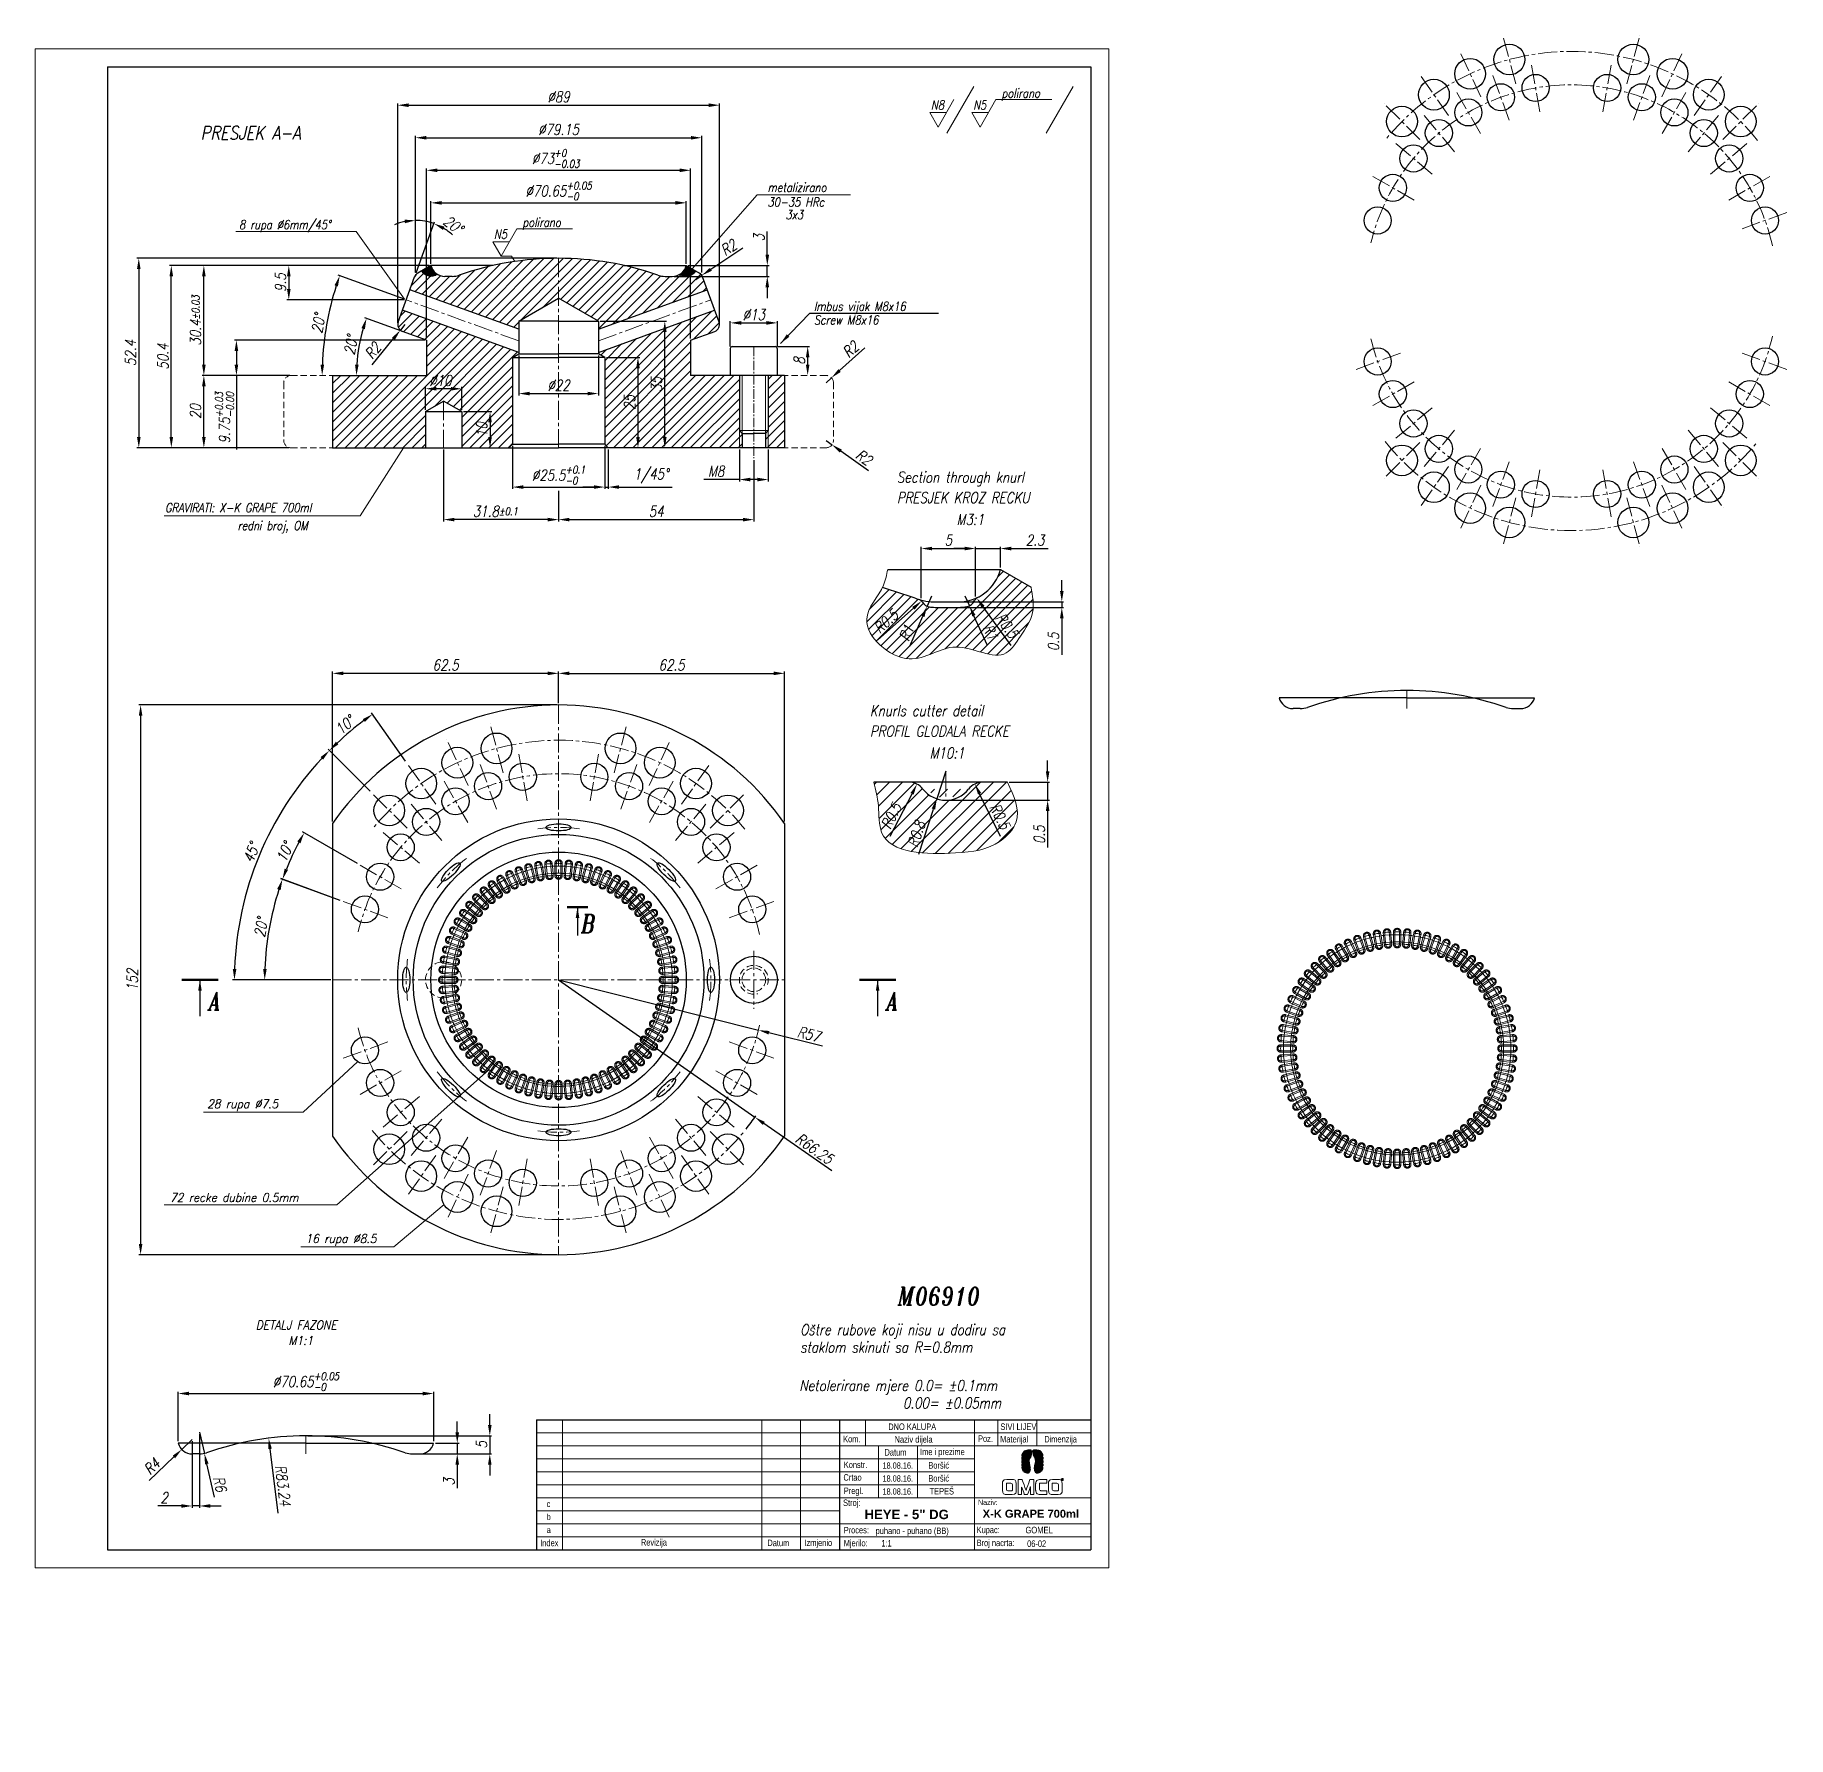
# Model space of a CAD drawing. Extents: x 407 to 892, y -26 to 445.
import ezdxf

# ---------------------------------------------------------------- set-up
doc = ezdxf.new("R2010")
doc.units = 0
doc.header["$LTSCALE"] = 7
doc.header["$MEASUREMENT"] = 0
doc.linetypes.add('CENTER2', pattern=[1.125, 0.75, -0.125, 0.125, -0.125])
doc.linetypes.add('HIDDEN', pattern=[0.375, 0.25, -0.125])
doc.layers.get('0').update_dxf_attribs({"linetype": 'CONTINUOUS', "lineweight": 15})
for name, color, linetype, lineweight in [('1', 1, 'CENTER2', 15), ('2', 2, 'HIDDEN', 15), ('3', 3, 'CONTINUOUS', 30), ('4', 5, 'CONTINUOUS', 50), ('8', 251, 'CONTINUOUS', 15)]:
    doc.layers.add(name, color=color, linetype=linetype, lineweight=lineweight)
doc.styles.add('ITALIC', font='italic.shx', dxfattribs={"width": 0.9, "height": 3})
doc.styles.add('ITALICT', font='ITALICT.shx', dxfattribs={"width": 0.8, "height": 3})
doc.styles.get("Standard").update_dxf_attribs({"font": 'isocp.shx', "height": 3})
doc.styles.add('style2', font='swissc.ttf')
doc.dimstyles.get("Standard").update_dxf_attribs({"dimtxt": 3, "dimasz": 3, "dimexe": 0.5, "dimexo": 0.5, "dimgap": 0.8, "dimtad": 1, "dimdsep": 46, "dimtxsty": 'ITALICT', "dimcen": 0.09, "dimazin": 2, "dimtfac": 1, "dimtmove": 0, "dimatfit": 3, "dimfxl": 1, "dimtolj": 1, "dimtzin": 0, "dimarcsym": 0})

msp = doc.modelspace()

# ---------------------------------------------------------------- texts
for s, height, style, width, p in [('N8', 2.5, 'ITALICT', 0.8, (654.508, 424.258)), ('N5', 2.5, 'ITALICT', 0.8, (666.16, 424.258)), ('polirano', 2.5, 'ITALICT', 0.8, (673.999, 427.517)), ('PRESJEK A-A', 3.75, 'ITALICT', 0.8, (452.459, 415.921)), ('metalizirano', 2.5, 'ITALICT', 0.8, (609.281, 401.447)), ('30-35 HRc', 2.5, 'ITALICT', 0.8, (609.281, 397.4)), ('8 rupa %%C6mm/45°', 2.5, 'ITALICT', 0.8, (463.119, 391.181)), ('polirano', 2.5, 'ITALICT', 0.8, (541.484, 391.793)), ('3x3', 2.5, 'ITALICT', 0.8, (614.255, 393.92)), ('N5', 2.5, 'ITALICT', 0.8, (533.645, 388.533)), ('Imbus vijak M8x16', 2.5, 'ITALICT', 0.8, (622.112, 368.593)), ('GRAVIRATI: X-K GRAPE 700ml', 2.5, 'ITALICT', 0.8, (442.653, 312.899)), ('PRESJEK KROZ RECKU', 3, 'ITALICT', 0.8, (645.056, 315.422)), ('redni broj, OM', 2.5, 'ITALICT', 0.8, (462.728, 307.965)), ('M3:1', 3, 'ITALICT', 0.8, (661.551, 309.377)), ('PROFIL GLODALA RECKE', 3, 'ITALICT', 0.8, (637.603, 250.875)), ('M10:1', 3, 'ITALICT', 0.8, (654.098, 244.83)), ('B', 5, 'ITALICT', 0.8, (557.709, 196.642)), ('A', 5, 'ITALICT', 0.8, (454.747, 175.216)), ('A', 5, 'ITALICT', 0.8, (642.18, 175.216)), ('28 rupa %%C7.5', 2.4, 'ITALIC', 0.9, (454.291, 148.134)), ('72 recke dubine 0.5mm', 2.4, 'ITALIC', 0.9, (444.005, 122.237)), ('16 rupa %%C8.5', 2.4, 'ITALIC', 0.9, (481.487, 110.864)), ('M06910', 5, 'ITALICT', 0.8, (645.292, 93.633)), ('DETALJ FAZONE', 2.4, 'ITALIC', 0.9, (467.714, 86.98)), ('Oštre rubove koji nisu u dodiru sa', 3, 'ITALICT', 0.8, (618.315, 85.409)), ('M1:1', 2.4, 'ITALIC', 0.9, (476.751, 82.685)), ('staklom skinuti sa R=0.8mm', 3, 'ITALICT', 0.8, (618.315, 80.551)), ('Netolerirane mjere 0.0= %%p0.1mm', 3, 'ITALICT', 0.8, (618.114, 69.949)), ('                0.00= %%p0.05mm', 3, 'ITALICT', 0.8, (618.114, 65.092))]:
    msp.add_text(s, height=height, dxfattribs=dict(style=style, width=width)).set_placement(p)
at = {"style": 'style2'}
for s, height, p in [('DNO KALUPA', 1.7938, (642.668, 59.153)), ('SIVI LIJEV', 1.7938, (673.697, 59.166)), ('Kom.', 1.7938, (630.197, 55.759)), ('Datum', 1.7938, (641.634, 52.075)), ('Naziv dijela', 1.79382, (644.424, 55.65)), ('Ime i prezime', 1.79382, (651.481, 52.21)), ('Poz.', 1.7938, (667.504, 55.863)), ('Materijal', 1.7938, (673.622, 55.704)), ('Dimenzija', 1.7938, (685.813, 55.707)), ('Konstr.', 1.7938, (630.37, 48.641)), ('18.08.16.', 1.7, (641.068, 48.475)), ('Boršić', 1.7938, (653.767, 48.475)), ('Crtao', 1.7938, (630.275, 45.137)), ('18.08.16.', 1.7, (641.068, 44.888)), ('Boršić', 1.7938, (653.767, 44.888)), ('c', 1.7, (548.205, 37.847)), ('Stroj:', 1.7938, (630.175, 38.136)), ('Pregl.', 1.7938, (630.37, 41.443)), ('18.08.16.', 1.7, (641.068, 41.3)), ('TEPEŠ', 1.7938, (654.103, 41.319)), ('Naziv:', 1.4351, (667.486, 38.442)), ('b', 1.7, (548.205, 34.259)), ('a', 1.7, (548.205, 30.672)), ('Proces:', 1.7938, (630.349, 30.573)), ('puhano - puhano (BB)', 1.79382, (639.179, 30.38)), ('Kupac:', 1.7938, (667.106, 30.634)), ('GOMEL', 1.8268, (680.613, 30.563)), ('Index', 1.7938, (546.408, 27.017)), ('Revizija', 1.7938, (574.255, 27.193)), ('Datum', 1.7938, (609.229, 27.029)), ('Izmjenio', 1.7938, (619.499, 27.071)), ('Mjerilo:', 1.7938, (630.349, 26.985)), ('1:1', 1.7938, (640.77, 26.931)), ('Broj nacrta:', 1.79382, (667.115, 27.045)), ('06-02', 1.7938, (681.083, 26.817))]:
    msp.add_text(s, height=height, dxfattribs=at).set_placement(p)
at = {"attachment_point": 1}
for s, insert, char_height, width in [('{\\fArial|b1|i0|c238|p34;HEYE - 5" DG}', (636.109, 37.103), 2.6, 26.63899), ('{\\fArial|b1|i0|c238|p34;X-K GRAPE 700ml}', (668.782, 37.102), 2.2, 33.26148)]:
    msp.add_mtext(s, dxfattribs=dict(at, insert=insert, char_height=char_height, width=width))
at = {"layer": '8', "style": 'ITALICT', "width": 0.8}
for s, height, p in [('Screw M8x16', 2.5, (622.112, 364.825)), ('Section through knurl', 3, (645.056, 321.083)), ('Knurls cutter detail', 3, (637.603, 256.536))]:
    msp.add_text(s, height=height, dxfattribs=at).set_placement(p)

# ---------------------------------------------------------------- blocks, each defined once
blk = doc.blocks.new('*D4')
at = {"color": 0, "lineweight": -2, "transparency": 16777216}
for p, q in [((511.92, 379.16), (511.92, 416.94)), ((514.92, 416.44), (588.07, 416.44)), ((591.07, 379.16), (591.07, 416.94))]:
    blk.add_line(p, q, dxfattribs=at)
at = {"color": 0, "transparency": 16777216}
for points in [[(514.92, 416.94), (514.92, 415.94), (511.92, 416.44)], [(588.07, 416.94), (588.07, 415.94), (591.07, 416.44)]]:
    blk.add_solid(points, dxfattribs=at)
at = {"color": 0, "transparency": 16777216, "insert": (551.49, 418.74), "char_height": 3, "attachment_point": 5, "style": 'ITALICT'}
blk.add_mtext('\\A1;%%c79.15', dxfattribs=at)
blk = doc.blocks.new('*D5')
at = {"color": 0, "lineweight": -2, "transparency": 16777216}
for p, q in [((506.99, 365.28), (506.99, 425.94)), ((509.99, 425.44), (592.99, 425.44)), ((595.99, 365.28), (595.99, 425.94))]:
    blk.add_line(p, q, dxfattribs=at)
at = {"color": 0, "transparency": 16777216}
for points in [[(509.99, 425.94), (509.99, 424.94), (506.99, 425.44)], [(592.99, 425.94), (592.99, 424.94), (595.99, 425.44)]]:
    blk.add_solid(points, dxfattribs=at)
at = {"color": 0, "transparency": 16777216, "insert": (551.49, 427.74), "char_height": 3, "attachment_point": 5, "style": 'ITALICT'}
blk.add_mtext('\\A1;%%c89', dxfattribs=at)
blk = doc.blocks.new('*D6')
at = {"color": 0, "lineweight": -2, "transparency": 16777216}
for p, q in [((514.99, 360.97), (514.99, 407.94)), ((517.99, 407.44), (584.99, 407.44)), ((587.99, 360.97), (587.99, 407.94))]:
    blk.add_line(p, q, dxfattribs=at)
at = {"color": 0, "transparency": 16777216}
for points in [[(517.99, 407.94), (517.99, 406.94), (514.99, 407.44)], [(584.99, 407.94), (584.99, 406.94), (587.99, 407.44)]]:
    blk.add_solid(points, dxfattribs=at)
at = {"color": 0, "transparency": 16777216, "insert": (550.68, 410.72), "char_height": 3, "attachment_point": 5, "style": 'ITALICT'}
blk.add_mtext('\\A1;%%c73{}{\\H0.71x;\\C3;\\S+0^ -0.03;}', dxfattribs=at)
blk = doc.blocks.new('*D7')
at = {"color": 0, "lineweight": -2, "transparency": 16777216}
for p, q in [((515.67, 381.12), (476.37, 381.12)), ((476.87, 378.12), (476.87, 374.62)), ((508.85, 371.62), (476.37, 371.62))]:
    blk.add_line(p, q, dxfattribs=at)
at = {"color": 0, "transparency": 16777216}
for points in [[(476.37, 378.12), (477.37, 378.12), (476.87, 381.12)], [(476.37, 374.62), (477.37, 374.62), (476.87, 371.62)]]:
    blk.add_solid(points, dxfattribs=at)
at = {"color": 0, "transparency": 16777216, "insert": (474.57, 376.37), "char_height": 3, "attachment_point": 5, "rotation": 90, "style": 'ITALICT'}
blk.add_mtext('\\A1;9.5', dxfattribs=at)
blk = doc.blocks.new('*D8')
at = {"color": 0, "lineweight": -2, "transparency": 16777216}
for p, q in [((516.17, 381.62), (516.17, 398.94)), ((519.17, 398.44), (583.82, 398.44)), ((586.82, 381.62), (586.82, 398.94))]:
    blk.add_line(p, q, dxfattribs=at)
at = {"color": 0, "transparency": 16777216}
for points in [[(519.17, 398.94), (519.17, 397.94), (516.17, 398.44)], [(583.82, 398.94), (583.82, 397.94), (586.82, 398.44)]]:
    blk.add_solid(points, dxfattribs=at)
at = {"color": 0, "transparency": 16777216, "insert": (551.49, 401.72), "char_height": 3, "attachment_point": 5, "style": 'ITALICT'}
blk.add_mtext('\\A1;%%c70.65{}{\\H0.71x;\\C3;\\S+0.05^ -0;}', dxfattribs=at)
blk = doc.blocks.new('*D9')
at = {"color": 0, "lineweight": -2, "transparency": 16777216}
for p, q in [((540.49, 356.23), (540.49, 345.21)), ((562.49, 356.23), (562.49, 345.21)), ((543.49, 345.71), (559.49, 345.71))]:
    blk.add_line(p, q, dxfattribs=at)
at = {"color": 0, "transparency": 16777216}
for points in [[(543.49, 346.21), (543.49, 345.21), (540.49, 345.71)], [(559.49, 346.21), (559.49, 345.21), (562.49, 345.71)]]:
    blk.add_solid(points, dxfattribs=at)
at = {"color": 0, "transparency": 16777216, "insert": (551.49, 348.01), "char_height": 3, "attachment_point": 5, "style": 'ITALICT'}
blk.add_mtext('\\A1;%%c22', dxfattribs=at)
blk = doc.blocks.new('*D10')
at = {"color": 0, "lineweight": -2, "transparency": 16777216}
for p, q in [((538.74, 331.22), (538.74, 319.36)), ((564.24, 331.22), (564.24, 319.36)), ((541.74, 319.86), (561.24, 319.86))]:
    blk.add_line(p, q, dxfattribs=at)
at = {"color": 0, "transparency": 16777216}
for points in [[(541.74, 320.36), (541.74, 319.36), (538.74, 319.86)], [(561.24, 320.36), (561.24, 319.36), (564.24, 319.86)]]:
    blk.add_solid(points, dxfattribs=at)
at = {"color": 0, "transparency": 16777216, "insert": (551.49, 323.15), "char_height": 3, "attachment_point": 5, "style": 'ITALICT'}
blk.add_mtext('\\A1;%%c25.5{}{\\H0.71x;\\C3;\\S+0.1^ -0;}', dxfattribs=at)
blk = doc.blocks.new('*D11')
at = {"color": 0, "lineweight": -2, "transparency": 16777216}
for p, q in [((565.24, 330.22), (565.24, 319.36)), ((561.24, 319.86), (558.24, 319.86)), ((564.24, 319.86), (565.24, 319.86)), ((568.24, 319.86), (582.9, 319.86))]:
    blk.add_line(p, q, dxfattribs=at)
at = {"color": 0, "transparency": 16777216}
for points in [[(561.24, 320.36), (561.24, 319.36), (564.24, 319.86)], [(568.24, 320.36), (568.24, 319.36), (565.24, 319.86)]]:
    blk.add_solid(points, dxfattribs=at)
at = {"color": 0, "transparency": 16777216, "insert": (577.07, 322.95), "char_height": 3, "attachment_point": 5, "style": 'ITALICT'}
blk.add_mtext('\\A1;1/45%%d', dxfattribs=at)
blk = doc.blocks.new('*D12')
at = {"color": 0, "lineweight": -2, "transparency": 16777216}
for p, q in [((514.49, 360.47), (461.88, 360.47)), ((462.38, 357.47), (462.38, 353.72)), ((477.18, 350.72), (461.88, 350.72)), ((462.38, 350.72), (462.38, 330.29))]:
    blk.add_line(p, q, dxfattribs=at)
at = {"color": 0, "transparency": 16777216}
for points in [[(461.88, 357.47), (462.88, 357.47), (462.38, 360.47)], [(461.88, 353.72), (462.88, 353.72), (462.38, 350.72)]]:
    blk.add_solid(points, dxfattribs=at)
at = {"color": 0, "transparency": 16777216, "insert": (459.09, 339), "char_height": 3, "attachment_point": 5, "rotation": 90, "style": 'ITALICT'}
blk.add_mtext('\\A1;9.75{}{\\H0.71x;\\C3;\\S+0.03^ -0.00;}', dxfattribs=at)
blk = doc.blocks.new('*D13')
at = {"color": 0, "lineweight": -2, "transparency": 16777216}
for p, q in [((477.18, 350.72), (452.88, 350.72)), ((453.38, 333.72), (453.38, 347.72)), ((476.99, 330.72), (452.88, 330.72))]:
    blk.add_line(p, q, dxfattribs=at)
at = {"color": 0, "transparency": 16777216}
for points in [[(452.88, 347.72), (453.88, 347.72), (453.38, 350.72)], [(452.88, 333.72), (453.88, 333.72), (453.38, 330.72)]]:
    blk.add_solid(points, dxfattribs=at)
at = {"color": 0, "transparency": 16777216, "insert": (451.08, 340.72), "char_height": 3, "attachment_point": 5, "rotation": 90, "style": 'ITALICT'}
blk.add_mtext('\\A1;20', dxfattribs=at)
blk = doc.blocks.new('*D14')
at = {"color": 0, "lineweight": -2, "transparency": 16777216}
for p, q in [((515.67, 381.12), (452.88, 381.12)), ((453.38, 353.72), (453.38, 378.12)), ((477.18, 350.72), (452.88, 350.72))]:
    blk.add_line(p, q, dxfattribs=at)
at = {"color": 0, "transparency": 16777216}
for points in [[(452.88, 378.12), (453.88, 378.12), (453.38, 381.12)], [(452.88, 353.72), (453.88, 353.72), (453.38, 350.72)]]:
    blk.add_solid(points, dxfattribs=at)
at = {"color": 0, "transparency": 16777216, "insert": (451.08, 365.92), "char_height": 3, "attachment_point": 5, "rotation": 90, "style": 'ITALICT'}
blk.add_mtext('\\A1;30.4{}{\\H0.71x;\\C3;%%p0.03}', dxfattribs=at)
blk = doc.blocks.new('*D15')
at = {"color": 0, "lineweight": -2, "transparency": 16777216}
for p, q in [((515.67, 381.12), (443.88, 381.12)), ((444.38, 333.72), (444.38, 378.12)), ((476.99, 330.72), (443.88, 330.72))]:
    blk.add_line(p, q, dxfattribs=at)
at = {"color": 0, "transparency": 16777216}
for points in [[(443.88, 378.12), (444.88, 378.12), (444.38, 381.12)], [(443.88, 333.72), (444.88, 333.72), (444.38, 330.72)]]:
    blk.add_solid(points, dxfattribs=at)
at = {"color": 0, "transparency": 16777216, "insert": (442.08, 355.92), "char_height": 3, "attachment_point": 5, "rotation": 90, "style": 'ITALICT'}
blk.add_mtext('\\A1;50.4', dxfattribs=at)
blk = doc.blocks.new('*D16')
at = {"color": 0, "lineweight": -2, "transparency": 16777216}
for p, q in [((609.21, 384.12), (609.21, 390.54)), ((587.32, 381.12), (609.71, 381.12)), ((609.21, 378.12), (609.21, 381.12)), ((583.44, 378.12), (609.71, 378.12)), ((609.21, 375.12), (609.21, 372.12))]:
    blk.add_line(p, q, dxfattribs=at)
at = {"color": 0, "transparency": 16777216}
for points in [[(608.71, 384.12), (609.71, 384.12), (609.21, 381.12)], [(608.71, 375.12), (609.71, 375.12), (609.21, 378.12)]]:
    blk.add_solid(points, dxfattribs=at)
at = {"color": 0, "transparency": 16777216, "insert": (606.91, 388.83), "char_height": 3, "attachment_point": 5, "rotation": 90, "style": 'ITALICT'}
blk.add_mtext('\\A1;3', dxfattribs=at)
blk = doc.blocks.new('*D20')
at = {"color": 0, "lineweight": -2, "transparency": 16777216}
for p, q in [((562.99, 365.72), (581.37, 365.72)), ((580.87, 333.72), (580.87, 362.72))]:
    blk.add_line(p, q, dxfattribs=at)
at = {"color": 0, "transparency": 16777216}
for points in [[(580.37, 362.72), (581.37, 362.72), (580.87, 365.72)], [(580.37, 333.72), (581.37, 333.72), (580.87, 330.72)]]:
    blk.add_solid(points, dxfattribs=at)
at = {"color": 0, "transparency": 16777216, "insert": (578.57, 348.22), "char_height": 3, "attachment_point": 5, "rotation": 90, "style": 'ITALICT'}
blk.add_mtext('\\A1;35', dxfattribs=at)
blk = doc.blocks.new('*D17')
at = {"color": 0, "lineweight": -2, "transparency": 16777216}
for p, q in [((519.69, 330.22), (519.69, 310.36)), ((551.49, 318.86), (551.49, 310.36)), ((548.49, 310.86), (522.69, 310.86))]:
    blk.add_line(p, q, dxfattribs=at)
at = {"color": 0, "transparency": 16777216}
for points in [[(522.69, 311.36), (522.69, 310.36), (519.69, 310.86)], [(548.49, 311.36), (548.49, 310.36), (551.49, 310.86)]]:
    blk.add_solid(points, dxfattribs=at)
at = {"color": 0, "transparency": 16777216, "insert": (533.99, 313.16), "char_height": 3, "attachment_point": 5, "style": 'ITALICT'}
blk.add_mtext('\\A1;31.8{}{\\H0.71x;\\C3;%%p0.1}', dxfattribs=at)
blk = doc.blocks.new('*D21')
at = {"color": 0, "lineweight": -2, "transparency": 16777216}
for p, q in [((525.19, 340.72), (533.03, 340.72)), ((532.53, 337.72), (532.53, 333.72))]:
    blk.add_line(p, q, dxfattribs=at)
at = {"color": 0, "transparency": 16777216}
for points in [[(532.03, 337.72), (533.03, 337.72), (532.53, 340.72)], [(532.03, 333.72), (533.03, 333.72), (532.53, 330.72)]]:
    blk.add_solid(points, dxfattribs=at)
at = {"color": 0, "transparency": 16777216, "insert": (530.23, 335.72), "char_height": 3, "attachment_point": 5, "rotation": 90, "style": 'ITALICT'}
blk.add_mtext('\\A1;10', dxfattribs=at)
blk = doc.blocks.new('*D22')
at = {"color": 0, "lineweight": -2, "transparency": 16777216}
for p, q in [((514.69, 341.22), (514.69, 347.54)), ((521.69, 347.04), (517.69, 347.04)), ((524.69, 341.22), (524.69, 347.54))]:
    blk.add_line(p, q, dxfattribs=at)
at = {"color": 0, "transparency": 16777216}
for points in [[(517.69, 347.54), (517.69, 346.54), (514.69, 347.04)], [(521.69, 347.54), (521.69, 346.54), (524.69, 347.04)]]:
    blk.add_solid(points, dxfattribs=at)
at = {"color": 0, "transparency": 16777216, "insert": (518.82, 349.34), "char_height": 3, "attachment_point": 5, "style": 'ITALICT'}
blk.add_mtext('\\A1;%%c10', dxfattribs=at)
blk = doc.blocks.new('*D18')
at = {"color": 0, "lineweight": -2, "transparency": 16777216}
blk.add_line((507.84, 363.07), (497.9, 366.69), dxfattribs=at)
blk.add_arc((541.78, 350.72), 46.2, 163.7212, 176.2788, dxfattribs=at)
at = {"color": 0, "transparency": 16777216}
for points in [[(496.96, 363.82), (497.91, 363.51), (498.36, 366.52)], [(496.18, 353.7), (495.18, 353.73), (495.58, 350.72)]]:
    blk.add_solid(points, dxfattribs=at)
at = {"color": 0, "transparency": 16777216, "insert": (494.02, 359.14), "char_height": 3, "attachment_point": 5, "rotation": 80, "style": 'ITALICT'}
blk.add_mtext('\\A1;20°', dxfattribs=at)
blk = doc.blocks.new('*D23')
at = {"color": 0, "lineweight": -2, "transparency": 16777216}
for p, q in [((564.74, 355.72), (573.94, 355.72)), ((573.44, 352.72), (573.44, 333.72))]:
    blk.add_line(p, q, dxfattribs=at)
at = {"color": 0, "transparency": 16777216}
for points in [[(572.94, 352.72), (573.94, 352.72), (573.44, 355.72)], [(572.94, 333.72), (573.94, 333.72), (573.44, 330.72)]]:
    blk.add_solid(points, dxfattribs=at)
at = {"color": 0, "transparency": 16777216, "insert": (571.14, 343.22), "char_height": 3, "attachment_point": 5, "rotation": 90, "style": 'ITALICT'}
blk.add_mtext('\\A1;25', dxfattribs=at)
blk = doc.blocks.new('*D19')
at = {"color": 0, "lineweight": -2, "transparency": 16777216}
for p, q in [((508.99, 364.78), (507.73, 363.23)), ((499.9, 353.61), (505.84, 360.9))]:
    blk.add_line(p, q, dxfattribs=at)
at = {"color": 0, "transparency": 16777216}
blk.add_solid([(505.45, 361.22), (506.22, 360.58), (507.73, 363.23)], dxfattribs=at)
at = {"color": 0, "transparency": 16777216, "insert": (500.14, 357.54), "char_height": 3, "attachment_point": 5, "rotation": 50.8697, "style": 'ITALICT'}
blk.add_mtext('\\A1;R2', dxfattribs=at)
blk = doc.blocks.new('*D24')
at = {"color": 0, "lineweight": -2, "transparency": 16777216}
for p, q in [((550.99, 259.61), (435.38, 259.61)), ((435.88, 256.61), (435.88, 110.61)), ((550.99, 107.61), (435.38, 107.61))]:
    blk.add_line(p, q, dxfattribs=at)
at = {"color": 0, "transparency": 16777216}
for points in [[(435.38, 256.61), (436.38, 256.61), (435.88, 259.61)], [(435.38, 110.61), (436.38, 110.61), (435.88, 107.61)]]:
    blk.add_solid(points, dxfattribs=at)
at = {"color": 0, "transparency": 16777216, "insert": (433.58, 183.61), "char_height": 3, "attachment_point": 5, "rotation": 90, "style": 'ITALICT'}
blk.add_mtext('\\A1;152', dxfattribs=at)
blk = doc.blocks.new('*D25')
at = {"color": 0, "lineweight": -2, "transparency": 16777216}
for p, q in [((488.99, 227.35), (488.99, 268.85)), ((548.49, 268.35), (491.99, 268.35)), ((551.49, 260.11), (551.49, 268.85))]:
    blk.add_line(p, q, dxfattribs=at)
at = {"color": 0, "transparency": 16777216}
for points in [[(491.99, 268.85), (491.99, 267.85), (488.99, 268.35)], [(548.49, 268.85), (548.49, 267.85), (551.49, 268.35)]]:
    blk.add_solid(points, dxfattribs=at)
at = {"color": 0, "transparency": 16777216, "insert": (520.24, 270.65), "char_height": 3, "attachment_point": 5, "style": 'ITALICT'}
blk.add_mtext('\\A1;62.5', dxfattribs=at)
blk = doc.blocks.new('*D26')
at = {"color": 0, "lineweight": -2, "transparency": 16777216}
for p, q in [((551.49, 260.11), (551.49, 268.85)), ((554.49, 268.35), (610.99, 268.35)), ((613.99, 227.35), (613.99, 268.85))]:
    blk.add_line(p, q, dxfattribs=at)
at = {"color": 0, "transparency": 16777216}
for points in [[(554.49, 268.85), (554.49, 267.85), (551.49, 268.35)], [(610.99, 268.85), (610.99, 267.85), (613.99, 268.35)]]:
    blk.add_solid(points, dxfattribs=at)
at = {"color": 0, "transparency": 16777216, "insert": (582.74, 270.65), "char_height": 3, "attachment_point": 5, "style": 'ITALICT'}
blk.add_mtext('\\A1;62.5', dxfattribs=at)
blk = doc.blocks.new('*D27')
at = {"color": 0, "lineweight": -2, "transparency": 16777216}
blk.add_line((508.88, 371.79), (490.49, 378.48), dxfattribs=at)
blk.add_arc((566.77, 350.72), 80.68, 162.1306, 177.8694, dxfattribs=at)
at = {"color": 0, "transparency": 16777216}
for points in [[(489.51, 375.64), (490.46, 375.31), (490.96, 378.31)], [(486.65, 353.71), (485.65, 353.72), (486.09, 350.72)]]:
    blk.add_solid(points, dxfattribs=at)
at = {"color": 0, "transparency": 16777216, "insert": (485.05, 365.13), "char_height": 3, "attachment_point": 5, "rotation": 80, "style": 'ITALICT'}
blk.add_mtext('\\A1;20°', dxfattribs=at)
blk = doc.blocks.new('*D28')
at = {"color": 0, "lineweight": -2, "transparency": 16777216}
for p, q in [((636.18, 358.37), (629.2, 352.07)), ((625.49, 348.72), (626.97, 350.06))]:
    blk.add_line(p, q, dxfattribs=at)
at = {"color": 0, "transparency": 16777216}
blk.add_solid([(628.87, 352.44), (629.54, 351.7), (626.97, 350.06)], dxfattribs=at)
at = {"color": 0, "transparency": 16777216, "insert": (632.26, 357.93), "char_height": 3, "attachment_point": 5, "rotation": 42.0965, "style": 'ITALICT'}
blk.add_mtext('\\A1;R2', dxfattribs=at)
blk = doc.blocks.new('*D29')
at = {"color": 0, "lineweight": -2, "transparency": 16777216}
for p, q in [((625.49, 332.72), (627.12, 331.55)), ((637.19, 324.32), (629.55, 329.8))]:
    blk.add_line(p, q, dxfattribs=at)
at = {"color": 0, "transparency": 16777216}
blk.add_solid([(629.85, 330.21), (629.26, 329.4), (627.12, 331.55)], dxfattribs=at)
at = {"color": 0, "transparency": 16777216, "insert": (635.93, 328.06), "char_height": 3, "attachment_point": 5, "rotation": 324.3557, "style": 'ITALICT'}
blk.add_mtext('\\A1;R2', dxfattribs=at)
blk = doc.blocks.new('*D30')
at = {"color": 0, "lineweight": -2, "transparency": 16777216}
for p, q in [((551.49, 183.61), (606.77, 169.72)), ((624.47, 165.27), (609.68, 168.98))]:
    blk.add_line(p, q, dxfattribs=at)
at = {"color": 0, "transparency": 16777216}
blk.add_solid([(609.8, 169.47), (609.56, 168.5), (606.77, 169.72)], dxfattribs=at)
at = {"color": 0, "transparency": 16777216, "insert": (620.71, 168.58), "char_height": 3, "attachment_point": 5, "rotation": 345.8882, "style": 'ITALICT'}
blk.add_mtext('\\A1;R57', dxfattribs=at)
blk = doc.blocks.new('*D31')
at = {"color": 0, "lineweight": -2, "transparency": 16777216}
for p, q in [((551.49, 183.61), (605.78, 145.64)), ((627.06, 130.76), (608.24, 143.93))]:
    blk.add_line(p, q, dxfattribs=at)
blk.add_arc((551.49, 183.61), 66.25, 321.4891, 325.4645, dxfattribs=at)
at = {"color": 0, "transparency": 16777216}
blk.add_solid([(608.53, 144.33), (607.95, 143.52), (605.78, 145.64)], dxfattribs=at)
at = {"color": 0, "transparency": 16777216, "insert": (622.24, 136.94), "char_height": 3, "attachment_point": 5, "rotation": 325.032, "style": 'ITALICT'}
blk.add_mtext('\\A1;R66.25', dxfattribs=at)
blk = doc.blocks.new('*D32')
at = {"color": 0, "lineweight": -2, "transparency": 16777216}
for p, q in [((495.85, 215.74), (480.68, 224.5)), ((491.12, 205.59), (474.65, 211.58))]:
    blk.add_line(p, q, dxfattribs=at)
blk.add_arc((551.49, 183.61), 81.27, 152.1152, 157.8848, dxfattribs=at)
at = {"color": 0, "transparency": 16777216}
for points in [[(479.22, 221.86), (480.1, 221.38), (481.11, 224.25)], [(476.67, 214.03), (475.73, 214.39), (475.12, 211.41)]]:
    blk.add_solid(points, dxfattribs=at)
at = {"color": 0, "transparency": 16777216, "insert": (475.75, 218.93), "char_height": 3, "attachment_point": 5, "rotation": 65, "style": 'ITALICT'}
blk.add_mtext('\\A1;10°', dxfattribs=at)
blk = doc.blocks.new('*D33')
at = {"color": 0, "lineweight": -2, "transparency": 16777216}
for p, q in [((491.12, 205.59), (474.64, 211.59)), ((488.49, 183.61), (469.7, 183.61))]:
    blk.add_line(p, q, dxfattribs=at)
blk.add_arc((551.49, 183.61), 81.29, 162.1147, 177.8853, dxfattribs=at)
at = {"color": 0, "transparency": 16777216}
for points in [[(473.66, 208.74), (474.61, 208.42), (475.11, 211.42)], [(470.76, 186.6), (469.76, 186.62), (470.2, 183.61)]]:
    blk.add_solid(points, dxfattribs=at)
at = {"color": 0, "transparency": 16777216, "insert": (469.17, 198.13), "char_height": 3, "attachment_point": 5, "rotation": 80, "style": 'ITALICT'}
blk.add_mtext('\\A1;20°', dxfattribs=at)
blk = doc.blocks.new('*D34')
at = {"color": 0, "lineweight": -2, "transparency": 16777216}
for p, q in [((499.34, 235.76), (487.74, 247.37)), ((488.49, 183.61), (461.33, 183.61))]:
    blk.add_line(p, q, dxfattribs=at)
blk.add_arc((551.49, 183.61), 89.66, 136.9171, 178.0829, dxfattribs=at)
at = {"color": 0, "transparency": 16777216}
for points in [[(485.65, 245.21), (486.36, 244.51), (488.09, 247.01)], [(462.38, 186.6), (461.38, 186.62), (461.83, 183.61)]]:
    blk.add_solid(points, dxfattribs=at)
at = {"color": 0, "transparency": 16777216, "insert": (466.53, 218.81), "char_height": 3, "attachment_point": 5, "rotation": 67.5, "style": 'ITALICT'}
blk.add_mtext('\\A1;45°', dxfattribs=at)
blk = doc.blocks.new('*D35')
at = {"color": 0, "lineweight": -2, "transparency": 16777216}
for p, q in [((509.19, 244.03), (499.78, 257.46)), ((499.34, 235.76), (487.74, 247.36))]:
    blk.add_line(p, q, dxfattribs=at)
blk.add_arc((551.49, 183.61), 89.66, 126.9173, 133.0827, dxfattribs=at)
at = {"color": 0, "transparency": 16777216}
for points in [[(497.34, 255.7), (497.93, 254.89), (500.07, 257.05)], [(490.6, 248.74), (489.9, 249.45), (488.09, 247.01)]]:
    blk.add_solid(points, dxfattribs=at)
at = {"color": 0, "transparency": 16777216, "insert": (492.38, 254.06), "char_height": 3, "attachment_point": 5, "rotation": 40, "style": 'ITALICT'}
blk.add_mtext('\\A1;10°', dxfattribs=at)
blk = doc.blocks.new('*D36')
at = {"color": 0, "lineweight": -2, "transparency": 16777216}
for p, q in [((598.99, 358.72), (598.99, 365.75)), ((601.99, 365.25), (608.99, 365.25)), ((611.99, 358.72), (611.99, 365.75))]:
    blk.add_line(p, q, dxfattribs=at)
at = {"color": 0, "transparency": 16777216}
for points in [[(601.99, 365.75), (601.99, 364.75), (598.99, 365.25)], [(608.99, 365.75), (608.99, 364.75), (611.99, 365.25)]]:
    blk.add_solid(points, dxfattribs=at)
at = {"color": 0, "transparency": 16777216, "insert": (605.49, 367.55), "char_height": 3, "attachment_point": 5, "style": 'ITALICT'}
blk.add_mtext('\\A1;%%c13', dxfattribs=at)
blk = doc.blocks.new('*D37')
at = {"color": 0, "lineweight": -2, "transparency": 16777216}
for p, q in [((601.49, 330.22), (601.49, 321.44)), ((609.49, 330.22), (609.49, 321.44)), ((601.49, 321.94), (591.63, 321.94)), ((606.49, 321.94), (604.49, 321.94))]:
    blk.add_line(p, q, dxfattribs=at)
at = {"color": 0, "transparency": 16777216}
for points in [[(604.49, 322.44), (604.49, 321.44), (601.49, 321.94)], [(606.49, 322.44), (606.49, 321.44), (609.49, 321.94)]]:
    blk.add_solid(points, dxfattribs=at)
at = {"color": 0, "transparency": 16777216, "insert": (595.06, 324.24), "char_height": 3, "attachment_point": 5, "style": 'ITALICT'}
blk.add_mtext('\\A1;M8', dxfattribs=at)
blk = doc.blocks.new('*D38')
at = {"color": 0, "lineweight": -2, "transparency": 16777216}
for p, q in [((611.99, 358.72), (620.88, 358.72)), ((620.38, 353.72), (620.38, 355.72))]:
    blk.add_line(p, q, dxfattribs=at)
at = {"color": 0, "transparency": 16777216}
for points in [[(619.88, 355.72), (620.88, 355.72), (620.38, 358.72)], [(619.88, 353.72), (620.88, 353.72), (620.38, 350.72)]]:
    blk.add_solid(points, dxfattribs=at)
at = {"color": 0, "transparency": 16777216, "insert": (618.08, 354.72), "char_height": 3, "attachment_point": 5, "rotation": 90, "style": 'ITALICT'}
blk.add_mtext('\\A1;8', dxfattribs=at)
blk = doc.blocks.new('*D39')
at = {"color": 0, "lineweight": -2, "transparency": 16777216}
for p, q in [((605.49, 327.34), (605.49, 310.36)), ((551.49, 318.86), (551.49, 310.36)), ((554.49, 310.86), (602.49, 310.86))]:
    blk.add_line(p, q, dxfattribs=at)
at = {"color": 0, "transparency": 16777216}
for points in [[(554.49, 311.36), (554.49, 310.36), (551.49, 310.86)], [(602.49, 311.36), (602.49, 310.36), (605.49, 310.86)]]:
    blk.add_solid(points, dxfattribs=at)
at = {"color": 0, "transparency": 16777216, "insert": (578.49, 313.16), "char_height": 3, "attachment_point": 5, "style": 'ITALICT'}
blk.add_mtext('\\A1;54', dxfattribs=at)
blk = doc.blocks.new('*D40')
at = {"color": 0, "lineweight": -2, "transparency": 16777216}
for p, q in [((511.92, 380.57), (511.92, 394.1)), ((512.09, 379.13), (517.2, 393.17))]:
    blk.add_line(p, q, dxfattribs=at)
for start, end in [(101.525, 113.05), (70, 90), (46.95, 58.475)]:
    blk.add_arc((511.92, 378.66), 14.94, start, end, dxfattribs=at)
at = {"color": 0, "transparency": 16777216}
for points in [[(508.88, 393.8), (508.98, 392.8), (511.92, 393.6)], [(519.51, 390.95), (519.94, 391.85), (517.03, 392.7)]]:
    blk.add_solid(points, dxfattribs=at)
at = {"color": 0, "transparency": 16777216, "insert": (522.36, 392.38), "char_height": 3, "attachment_point": 5, "rotation": 322.7125, "style": 'ITALICT'}
blk.add_mtext('\\A1;20°', dxfattribs=at)
blk = doc.blocks.new('*D41')
at = {"color": 0, "lineweight": -2, "transparency": 16777216}
for p, q in [((602.46, 385.92), (593.6, 380.05)), ((589.44, 377.29), (591.1, 378.4))]:
    blk.add_line(p, q, dxfattribs=at)
at = {"color": 0, "transparency": 16777216}
blk.add_solid([(593.33, 380.47), (593.88, 379.64), (591.1, 378.4)], dxfattribs=at)
at = {"color": 0, "transparency": 16777216, "insert": (598.52, 386.07), "char_height": 3, "attachment_point": 5, "rotation": 33.5052, "style": 'ITALICT'}
blk.add_mtext('\\A1;R2', dxfattribs=at)
blk = doc.blocks.new('*D42')
at = {"color": 0, "lineweight": -2, "transparency": 16777216}
for p, q in [((550.99, 383.12), (434.88, 383.12)), ((435.38, 380.12), (435.38, 333.72)), ((476.99, 330.72), (434.88, 330.72))]:
    blk.add_line(p, q, dxfattribs=at)
at = {"color": 0, "transparency": 16777216}
for points in [[(434.88, 380.12), (435.88, 380.12), (435.38, 383.12)], [(434.88, 333.72), (435.88, 333.72), (435.38, 330.72)]]:
    blk.add_solid(points, dxfattribs=at)
at = {"color": 0, "transparency": 16777216, "insert": (433.08, 356.92), "char_height": 3, "attachment_point": 5, "rotation": 90, "style": 'ITALICT'}
blk.add_mtext('\\A1;52.4', dxfattribs=at)
blk = doc.blocks.new('*D43')
at = {"color": 0, "linetype": 'ByBlock', "lineweight": -2, "transparency": 16777216}
blk.add_line((643.24, 223.32), (649.25, 235.05), dxfattribs=at)
at = {"color": 0, "transparency": 16777216}
blk.add_solid([(648.8, 235.27), (649.69, 234.82), (650.61, 237.72)], dxfattribs=at)
at = {"color": 0, "transparency": 16777216, "insert": (643.51, 228.9), "char_height": 3, "attachment_point": 5, "rotation": 62.8566, "style": 'ITALICT'}
blk.add_mtext('\\A1;R0.5', dxfattribs=at)
blk = doc.blocks.new('*D44')
at = {"color": 0, "linetype": 'ByBlock', "lineweight": -2, "transparency": 16777216}
for p, q in [((658.58, 241.27), (656.09, 233.66)), ((651.09, 218.4), (655.16, 230.81))]:
    blk.add_line(p, q, dxfattribs=at)
at = {"color": 0, "transparency": 16777216}
blk.add_solid([(654.68, 230.97), (655.63, 230.66), (656.09, 233.66)], dxfattribs=at)
at = {"color": 0, "transparency": 16777216, "insert": (650.47, 223.9), "char_height": 3, "attachment_point": 5, "rotation": 71.8657, "style": 'ITALICT'}
blk.add_mtext('\\A1;R0.8', dxfattribs=at)
blk = doc.blocks.new('*D45')
at = {"color": 0, "linetype": 'ByBlock', "lineweight": -2, "transparency": 16777216}
blk.add_line((673.73, 223.23), (667.95, 235.06), dxfattribs=at)
at = {"color": 0, "transparency": 16777216}
blk.add_solid([(668.4, 235.28), (667.5, 234.84), (666.63, 237.76)], dxfattribs=at)
at = {"color": 0, "transparency": 16777216, "insert": (673.56, 228.81), "char_height": 3, "attachment_point": 5, "rotation": 296.0101, "style": 'ITALICT'}
blk.add_mtext('\\A1;R0.5', dxfattribs=at)
blk = doc.blocks.new('*D46')
at = {"color": 0, "linetype": 'ByBlock', "lineweight": -2, "transparency": 16777216}
for p, q in [((686.75, 241.27), (686.75, 244.27)), ((676.14, 238.27), (687.25, 238.27)), ((686.75, 238.27), (686.75, 233.27)), ((659.08, 233.27), (687.25, 233.27)), ((686.75, 230.27), (686.75, 220.18))]:
    blk.add_line(p, q, dxfattribs=at)
at = {"color": 0, "transparency": 16777216}
for points in [[(686.25, 241.27), (687.25, 241.27), (686.75, 238.27)], [(686.25, 230.27), (687.25, 230.27), (686.75, 233.27)]]:
    blk.add_solid(points, dxfattribs=at)
at = {"color": 0, "transparency": 16777216, "insert": (684.45, 223.72), "char_height": 3, "attachment_point": 5, "rotation": 90, "style": 'ITALICT'}
blk.add_mtext('\\A1;0.5', dxfattribs=at)
blk = doc.blocks.new('*D47')
at = {"color": 0, "linetype": 'ByBlock', "lineweight": -2, "transparency": 16777216}
blk.add_line((639.76, 277.62), (649.63, 286.34), dxfattribs=at)
at = {"color": 0, "transparency": 16777216}
blk.add_solid([(649.29, 286.72), (649.96, 285.97), (651.87, 288.33)], dxfattribs=at)
at = {"color": 0, "transparency": 16777216, "insert": (642.04, 282.71), "char_height": 3, "attachment_point": 5, "rotation": 41.4911, "style": 'ITALICT'}
blk.add_mtext('\\A1;R0.5', dxfattribs=at)
blk = doc.blocks.new('*D48')
at = {"color": 0, "linetype": 'ByBlock', "lineweight": -2, "transparency": 16777216}
for p, q in [((654.6, 289.66), (653.41, 286.91)), ((648.64, 275.83), (652.23, 284.15))]:
    blk.add_line(p, q, dxfattribs=at)
at = {"color": 0, "transparency": 16777216}
blk.add_solid([(651.77, 284.35), (652.69, 283.95), (653.41, 286.91)], dxfattribs=at)
at = {"color": 0, "transparency": 16777216, "insert": (647.73, 279.53), "char_height": 3, "attachment_point": 5, "rotation": 66.6944, "style": 'ITALICT'}
blk.add_mtext('\\A1;R1', dxfattribs=at)
blk = doc.blocks.new('*D49')
at = {"color": 0, "linetype": 'ByBlock', "lineweight": -2, "transparency": 16777216}
blk.add_line((676.62, 276.09), (668.88, 286.76), dxfattribs=at)
at = {"color": 0, "transparency": 16777216}
blk.add_solid([(669.29, 287.05), (668.48, 286.46), (667.12, 289.18)], dxfattribs=at)
at = {"color": 0, "transparency": 16777216, "insert": (675.49, 281.56), "char_height": 3, "attachment_point": 5, "rotation": 305.9621, "style": 'ITALICT'}
blk.add_mtext('\\A1;R0.5', dxfattribs=at)
blk = doc.blocks.new('*D50')
at = {"color": 0, "linetype": 'ByBlock', "lineweight": -2, "transparency": 16777216}
for p, q in [((663.87, 289.75), (665.12, 287.02)), ((670.14, 276.06), (666.37, 284.3))]:
    blk.add_line(p, q, dxfattribs=at)
at = {"color": 0, "transparency": 16777216}
blk.add_solid([(666.82, 284.5), (665.91, 284.09), (665.12, 287.02)], dxfattribs=at)
at = {"color": 0, "transparency": 16777216, "insert": (670.97, 279.77), "char_height": 3, "attachment_point": 5, "rotation": 294.5901, "style": 'ITALICT'}
blk.add_mtext('\\A1;R1', dxfattribs=at)
blk = doc.blocks.new('*D51')
at = {"color": 0, "linetype": 'ByBlock', "lineweight": -2, "transparency": 16777216}
for p, q in [((690.67, 291.1), (690.67, 294.1)), ((659.57, 288.1), (691.17, 288.1)), ((659.57, 286.6), (691.17, 286.6)), ((690.67, 288.1), (690.67, 286.6)), ((690.67, 283.6), (690.67, 273.51))]:
    blk.add_line(p, q, dxfattribs=at)
at = {"color": 0, "transparency": 16777216}
for points in [[(690.17, 291.1), (691.17, 291.1), (690.67, 288.1)], [(690.17, 283.6), (691.17, 283.6), (690.67, 286.6)]]:
    blk.add_solid(points, dxfattribs=at)
at = {"color": 0, "transparency": 16777216, "insert": (688.37, 277.05), "char_height": 3, "attachment_point": 5, "rotation": 90, "style": 'ITALICT'}
blk.add_mtext('\\A1;0.5', dxfattribs=at)
blk = doc.blocks.new('*D52')
at = {"color": 0, "linetype": 'ByBlock', "lineweight": -2, "transparency": 16777216}
for p, q in [((651.79, 289.11), (651.79, 303.36)), ((654.79, 302.86), (663.79, 302.86)), ((666.79, 289.56), (666.79, 303.36))]:
    blk.add_line(p, q, dxfattribs=at)
at = {"color": 0, "transparency": 16777216}
for points in [[(654.79, 303.36), (654.79, 302.36), (651.79, 302.86)], [(663.79, 303.36), (663.79, 302.36), (666.79, 302.86)]]:
    blk.add_solid(points, dxfattribs=at)
at = {"color": 0, "transparency": 16777216, "insert": (659.29, 305.16), "char_height": 3, "attachment_point": 5, "style": 'ITALICT'}
blk.add_mtext('\\A1;5', dxfattribs=at)
blk = doc.blocks.new('*D53')
at = {"color": 0, "linetype": 'ByBlock', "lineweight": -2, "transparency": 16777216}
for p, q in [((663.79, 302.86), (660.79, 302.86)), ((666.79, 289.56), (666.79, 303.36)), ((666.79, 302.86), (673.69, 302.86)), ((673.69, 297.6), (673.69, 303.36)), ((676.69, 302.86), (686.89, 302.86))]:
    blk.add_line(p, q, dxfattribs=at)
at = {"color": 0, "transparency": 16777216}
for points in [[(663.79, 303.36), (663.79, 302.36), (666.79, 302.86)], [(676.69, 303.36), (676.69, 302.36), (673.69, 302.86)]]:
    blk.add_solid(points, dxfattribs=at)
at = {"color": 0, "transparency": 16777216, "insert": (683.29, 305.16), "char_height": 3, "attachment_point": 5, "style": 'ITALICT'}
blk.add_mtext('\\A1;2.3', dxfattribs=at)
blk = doc.blocks.new('*D54')
at = {"color": 0, "lineweight": -2, "transparency": 16777216}
for p, q in [((446.29, 56.03), (446.29, 69.73)), ((449.29, 69.23), (513.94, 69.23)), ((516.94, 56.03), (516.94, 69.73))]:
    blk.add_line(p, q, dxfattribs=at)
at = {"color": 0, "transparency": 16777216}
for points in [[(449.29, 69.73), (449.29, 68.73), (446.29, 69.23)], [(513.94, 69.73), (513.94, 68.73), (516.94, 69.23)]]:
    blk.add_solid(points, dxfattribs=at)
at = {"color": 0, "transparency": 16777216, "insert": (481.61, 72.52), "char_height": 3, "attachment_point": 5, "style": 'ITALICT'}
blk.add_mtext('\\A1;%%c70.65{}{\\H0.71x;\\C3;\\S+0.05^ -0;}', dxfattribs=at)
blk = doc.blocks.new('*D55')
at = {"color": 0, "lineweight": -2, "transparency": 16777216}
for p, q in [((450.16, 56.53), (447.26, 53.77)), ((438.29, 45.21), (445.09, 51.7))]:
    blk.add_line(p, q, dxfattribs=at)
at = {"color": 0, "transparency": 16777216}
blk.add_solid([(444.75, 52.06), (445.44, 51.33), (447.26, 53.77)], dxfattribs=at)
at = {"color": 0, "transparency": 16777216, "insert": (439.02, 49.08), "char_height": 3, "attachment_point": 5, "rotation": 43.6317, "style": 'ITALICT'}
blk.add_mtext('\\A1;R4', dxfattribs=at)
blk = doc.blocks.new('*D56')
at = {"color": 0, "lineweight": -2, "transparency": 16777216}
for p, q in [((452.16, 58.53), (453.51, 52.68)), ((456.31, 40.6), (454.19, 49.76))]:
    blk.add_line(p, q, dxfattribs=at)
at = {"color": 0, "transparency": 16777216}
blk.add_solid([(454.68, 49.87), (453.7, 49.64), (453.51, 52.68)], dxfattribs=at)
at = {"color": 0, "transparency": 16777216, "insert": (457.83, 44.24), "char_height": 3, "attachment_point": 5, "rotation": 283.0325, "style": 'ITALICT'}
blk.add_mtext('\\A1;R6', dxfattribs=at)
blk = doc.blocks.new('*D57')
at = {"color": 0, "lineweight": -2, "transparency": 16777216}
blk.add_line((473.89, 36.19), (471.68, 53.91), dxfattribs=at)
at = {"color": 0, "transparency": 16777216}
blk.add_solid([(472.18, 53.97), (471.18, 53.85), (471.31, 56.89)], dxfattribs=at)
at = {"color": 0, "transparency": 16777216, "insert": (475.25, 43.84), "char_height": 3, "attachment_point": 5, "rotation": 277.1095, "style": 'ITALICT'}
blk.add_mtext('\\A1;R83.24', dxfattribs=at)
blk = doc.blocks.new('*D58')
at = {"color": 0, "lineweight": -2, "transparency": 16777216}
for p, q in [((532.46, 60.53), (532.46, 63.53)), ((482.11, 57.53), (532.96, 57.53)), ((532.46, 57.53), (532.46, 52.53)), ((513.56, 52.53), (532.96, 52.53)), ((532.46, 49.53), (532.46, 46.53))]:
    blk.add_line(p, q, dxfattribs=at)
at = {"color": 0, "transparency": 16777216}
for points in [[(531.96, 60.53), (532.96, 60.53), (532.46, 57.53)], [(531.96, 49.53), (532.96, 49.53), (532.46, 52.53)]]:
    blk.add_solid(points, dxfattribs=at)
at = {"color": 0, "transparency": 16777216, "insert": (530.16, 55.03), "char_height": 3, "attachment_point": 5, "rotation": 90, "style": 'ITALICT'}
blk.add_mtext('\\A1;5', dxfattribs=at)
blk = doc.blocks.new('*D59')
at = {"color": 0, "lineweight": -2, "transparency": 16777216}
for p, q in [((523.46, 58.53), (523.46, 61.53)), ((517.44, 55.53), (523.96, 55.53)), ((523.46, 55.53), (523.46, 52.53)), ((513.56, 52.53), (523.96, 52.53)), ((523.46, 49.53), (523.46, 43.1))]:
    blk.add_line(p, q, dxfattribs=at)
at = {"color": 0, "transparency": 16777216}
for points in [[(522.96, 58.53), (523.96, 58.53), (523.46, 55.53)], [(522.96, 49.53), (523.96, 49.53), (523.46, 52.53)]]:
    blk.add_solid(points, dxfattribs=at)
at = {"color": 0, "transparency": 16777216, "insert": (521.16, 44.81), "char_height": 3, "attachment_point": 5, "rotation": 90, "style": 'ITALICT'}
blk.add_mtext('\\A1;3', dxfattribs=at)
blk = doc.blocks.new('*D60')
at = {"color": 0, "lineweight": -2, "transparency": 16777216}
for p, q in [((450.16, 56.03), (450.16, 37.64)), ((452.16, 58.03), (452.16, 37.64)), ((447.16, 38.14), (440.62, 38.14)), ((452.16, 38.14), (450.16, 38.14)), ((455.16, 38.14), (458.16, 38.14))]:
    blk.add_line(p, q, dxfattribs=at)
at = {"color": 0, "transparency": 16777216}
for points in [[(447.16, 38.64), (447.16, 37.64), (450.16, 38.14)], [(455.16, 38.64), (455.16, 37.64), (452.16, 38.14)]]:
    blk.add_solid(points, dxfattribs=at)
at = {"color": 0, "transparency": 16777216, "insert": (442.39, 40.44), "char_height": 3, "attachment_point": 5, "style": 'ITALICT'}
blk.add_mtext('\\A1;2', dxfattribs=at)

# ---------------------------------------------------------------- dimensions: what is measured, and where the dimension line sits
for base, p1, p2, text, override, picture, middle in [((595.991, 425.436), (506.991, 364.778), (595.991, 364.778), '%%c<>', {"dimtmove": 0}, '*D5', (551.491, 425.436)), ((591.065, 416.436), (511.916, 378.662), (591.065, 378.662), '%%c<>', {"dimtmove": 0}, '*D4', (551.491, 416.436)), ((587.991, 407.436), (514.991, 360.466), (587.991, 360.466), '%%c<>{}{\\H0.71x;\\C3;\\S+0^ -0.03;}', {"dimtp": 0, "dimtm": 0.03, "dimtmove": 0}, '*D6', (550.676, 407.436))]:
    dim = msp.add_linear_dim(base=base, p1=p1, p2=p2, text=text, dimstyle='Standard', override=override)
    dim.commit()
    dim.dimension.update_dxf_attribs({"geometry": picture, "text_midpoint": middle, "dimtype": 160})
for base, p1, p2, text, override, picture, middle in [((586.816, 398.436), (516.166, 381.116), (586.816, 381.116), '%%c<>{}{\\H0.71x;\\C3;\\S+0.05^ -0;}', {"dimtp": 0.05, "dimtm": 0, "dimtmove": 0}, '*D8', (551.491, 401.721)), ((564.241, 319.864), (538.741, 331.716), (564.241, 331.716), '%%c<>{}{\\H0.71x;\\C3;\\S+0.1^ -0;}', {"dimtp": 0.1, "dimtm": 0, "dimtmove": 0}, '*D10', (551.491, 323.149)), ((565.241, 319.864), (564.241, 319.864), (565.241, 330.716), '<>/45%%d', {"dimtmove": 0}, '*D11', (577.069, 322.95)), ((516.937, 69.233), (446.287, 55.526), (516.937, 55.526), '%%c<>{}{\\H0.71x;\\C3;\\S+0.05^ -0;}', {"dimtp": 0.05, "dimtm": 0}, '*D54', (481.612, 72.518))]:
    dim = msp.add_linear_dim(base=base, p1=p1, p2=p2, text=text, dimstyle='Standard', override=override)
    dim.commit()
    dim.dimension.update_dxf_attribs({"geometry": picture, "text_midpoint": middle})
dim = msp.add_angular_dim_2l(base=(513.65, 393.501), line1=((507.111, 365.462), (511.667, 377.978)), line2=((511.916, 379.162), (511.916, 380.072)), dimstyle='Standard')
dim.commit()
dim.dimension.update_dxf_attribs({"geometry": '*D40', "text_midpoint": (520.966, 390.548), "dimtype": 162})
for base, p1, p2, angle, picture, middle, dimtype in [((609.213, 378.116), (586.816, 381.116), (582.943, 378.116), 90, '*D16', (609.213, 388.83), 160), ((580.874, 365.716), (580.874, 330.716), (562.491, 365.716), 90, '*D20', (580.874, 348.216), 160), ((573.441, 330.716), (564.241, 355.716), (573.441, 330.716), 90, '*D23', (573.441, 343.216), 160), ((435.88, 107.614), (551.491, 259.614), (551.491, 107.614), 270, '*D24', (435.88, 183.614), 161)]:
    dim = msp.add_linear_dim(base=base, p1=p1, p2=p2, angle=angle, dimstyle='Standard')
    dim.commit()
    dim.dimension.update_dxf_attribs({"geometry": picture, "text_midpoint": middle, "dimtype": dimtype})
for center, mpoint, picture, middle in [((589.435, 377.294), (591.103, 378.398), '*D41', (599.794, 384.152)), ((551.491, 183.614), (606.77, 169.716), '*D30', (620.149, 166.353)), ((551.491, 183.614), (605.781, 145.644), '*D31', (620.925, 135.053)), ((481.612, -25.717), (471.309, 56.886), '*D57', (472.971, 43.56))]:
    dim = msp.add_radius_dim(center=center, mpoint=mpoint, dimstyle='Standard')
    dim.commit()
    dim.dimension.update_dxf_attribs({"geometry": picture, "text_midpoint": middle, "dimtype": 164})
for base, p1, p2, override, picture, middle in [((435.379, 330.716), (551.491, 383.116), (477.491, 330.716), {"dimtmove": 0}, '*D42', (435.379, 356.916)), ((444.379, 381.116), (477.491, 330.716), (516.166, 381.116), {"dimtmove": 0}, '*D15', (444.379, 355.916)), ((686.749, 238.266), (658.581, 233.266), (675.641, 238.266), {"dimlfac": 0.1, "dimtzin": 0, "dimarcsym": 1}, '*D46', (686.749, 223.723)), ((532.464, 52.526), (481.612, 57.526), (513.064, 52.526), {"dimtmove": 0}, '*D58', (532.464, 55.026))]:
    dim = msp.add_linear_dim(base=base, p1=p1, p2=p2, angle=90, dimstyle='Standard', override=override)
    dim.commit()
    dim.dimension.update_dxf_attribs({"geometry": picture, "text_midpoint": middle, "dimtype": 160})
for base, p1, p2, angle, text, override, picture, middle in [((453.379, 381.116), (477.685, 350.716), (516.166, 381.116), 90, '<>{}{\\H0.71x;\\C3;%%p0.03}', {"dimtp": 0.03, "dimtm": 0.03, "dimtmove": 0}, '*D14', (453.379, 365.916)), ((462.379, 360.466), (477.685, 350.716), (514.991, 360.466), 90, '<>{}{\\H0.71x;\\C3;\\S+0.03^ -0.00;}', {"dimtp": 0.03}, '*D12', (462.379, 339.005)), ((519.691, 310.864), (551.491, 319.364), (519.691, 330.716), 180, '<>{}{\\H0.71x;\\C3;%%p0.1}', {"dimtp": 0.1, "dimtm": 0.1, "dimtmove": 0}, '*D17', (533.991, 310.864))]:
    dim = msp.add_linear_dim(base=base, p1=p1, p2=p2, angle=angle, text=text, dimstyle='Standard', override=override)
    dim.commit()
    dim.dimension.update_dxf_attribs({"geometry": picture, "text_midpoint": middle, "dimtype": 160})
for base, p1, p2, picture, middle in [((476.867, 371.616), (516.166, 381.116), (509.351, 371.616), '*D7', (474.567, 376.366)), ((620.379, 358.716), (620.379, 350.716), (611.489, 358.716), '*D38', (618.079, 354.716)), ((453.379, 350.716), (477.491, 330.716), (477.685, 350.716), '*D13', (451.079, 340.716)), ((532.532, 330.716), (524.691, 340.716), (532.532, 330.716), '*D21', (530.232, 335.716))]:
    dim = msp.add_linear_dim(base=base, p1=p1, p2=p2, angle=90, dimstyle='Standard')
    dim.commit()
    dim.dimension.update_dxf_attribs({"geometry": picture, "text_midpoint": middle})
for base, line1, line2, picture, middle in [((488.267, 369.322), ((477.491, 350.716), (488.991, 350.716)), ((540.491, 360.282), (509.351, 371.616)), '*D27', (485.053, 365.126)), ((496.824, 361.371), ((495.579, 350.716), (514.991, 350.716)), ((514.991, 360.466), (508.306, 362.899)), '*D18', (494.016, 359.138)), ((495.883, 253.941), ((517.506, 232.148), (509.476, 243.616)), ((509.594, 225.51), (499.695, 235.409)), '*D35', (492.383, 254.055)), ((473.841, 228.445), ((509.594, 225.51), (499.695, 235.409)), ((488.991, 183.614), (613.991, 183.614)), '*D34', (466.529, 218.806)), ((478.867, 220.087), ((507.973, 208.739), (496.281, 215.489)), ((504.271, 200.8), (491.585, 205.417)), '*D32', (475.752, 218.931)), ((472.395, 202.359), ((488.991, 183.614), (613.991, 183.614)), ((504.271, 200.8), (491.585, 205.417)), '*D33', (469.174, 198.128))]:
    dim = msp.add_angular_dim_2l(base=base, line1=line1, line2=line2, dimstyle='Standard')
    dim.commit()
    dim.dimension.update_dxf_attribs({"geometry": picture, "text_midpoint": middle})
for base, p1, p2, picture, middle in [((611.989, 365.247), (598.989, 358.216), (611.989, 358.216), '*D36', (605.489, 367.547)), ((562.491, 345.713), (540.491, 356.727), (562.491, 356.727), '*D9', (551.491, 348.013))]:
    dim = msp.add_linear_dim(base=base, p1=p1, p2=p2, text='%%c<>', dimstyle='Standard')
    dim.commit()
    dim.dimension.update_dxf_attribs({"geometry": picture, "text_midpoint": middle})
for center, mpoint, picture, middle in [((508.991, 364.778), (507.728, 363.227), '*D19', (500.138, 357.542)), ((625.491, 348.716), (626.975, 350.057), '*D28', (633.801, 356.224)), ((625.491, 332.716), (627.116, 331.551), '*D29', (635.933, 328.058)), ((452.16, 58.526), (453.513, 52.68), '*D56', (457.828, 44.236)), ((450.16, 56.526), (447.265, 53.766), '*D55', (439.019, 49.082))]:
    dim = msp.add_radius_dim(center=center, mpoint=mpoint, dimstyle='Standard')
    dim.commit()
    dim.dimension.update_dxf_attribs({"geometry": picture, "text_midpoint": middle})
dim = msp.add_linear_dim(base=(514.691, 347.043), p1=(524.691, 340.716), p2=(514.691, 340.716), angle=180, text='%%c<>', dimstyle='Standard')
dim.commit()
dim.dimension.update_dxf_attribs({"geometry": '*D22', "text_midpoint": (518.816, 347.043), "dimtype": 160})
dim = msp.add_linear_dim(base=(609.489, 321.943), p1=(601.489, 330.716), p2=(609.489, 330.716), text='M<>', dimstyle='Standard')
dim.commit()
dim.dimension.update_dxf_attribs({"geometry": '*D37', "text_midpoint": (595.06, 321.943), "dimtype": 160})
dim = msp.add_linear_dim(base=(605.489, 310.864), p1=(551.491, 319.364), p2=(605.489, 327.84), dimstyle='Standard', override={"dimtmove": 0})
dim.commit()
dim.dimension.update_dxf_attribs({"geometry": '*D39', "text_midpoint": (578.49, 310.864), "dimtype": 160})
for base, p1, p2, picture, middle in [((666.791, 302.86), (651.791, 288.614), (666.791, 289.064), '*D52', (659.291, 305.16)), ((673.691, 302.86), (666.791, 289.064), (673.691, 297.097), '*D53', (683.291, 305.16))]:
    dim = msp.add_linear_dim(base=base, p1=p1, p2=p2, dimstyle='Standard', override={"dimlfac": 0.333333, "dimarcsym": 1})
    dim.commit()
    dim.dimension.update_dxf_attribs({"geometry": picture, "text_midpoint": middle})
for base, p1, p2, override, picture, middle in [((690.671, 286.597), (659.072, 288.097), (659.072, 286.597), {"dimlfac": 0.333333, "dimarcsym": 1}, '*D51', (688.371, 277.054)), ((523.464, 52.526), (516.937, 55.526), (513.064, 52.526), {"dimtmove": 0}, '*D59', (521.164, 44.811))]:
    dim = msp.add_linear_dim(base=base, p1=p1, p2=p2, angle=90, dimstyle='Standard', override=override)
    dim.commit()
    dim.dimension.update_dxf_attribs({"geometry": picture, "text_midpoint": middle})
for center, mpoint, override, picture, middle in [((650.749, 287.338), (651.872, 288.332), {"dimlfac": 0.333333, "dimarcsym": 1}, '*D47', (643.569, 280.987)), ((668.003, 287.97), (667.122, 289.184), {"dimlfac": 0.333333, "dimarcsym": 1}, '*D49', (673.632, 280.211)), ((648.334, 233.266), (650.615, 237.715), {"dimlfac": 0.1, "dimtzin": 0, "dimarcsym": 1}, '*D43', (645.557, 227.851)), ((668.828, 233.266), (666.635, 237.76), {"dimlfac": 0.1, "dimtzin": 0, "dimarcsym": 1}, '*D45', (671.496, 227.797))]:
    dim = msp.add_radius_dim(center=center, mpoint=mpoint, dimstyle='Standard', override=override)
    dim.commit()
    dim.dimension.update_dxf_attribs({"geometry": picture, "text_midpoint": middle, "dimtype": 164})
for center, mpoint, override, picture, middle in [((654.602, 289.663), (653.415, 286.908), {"dimlfac": 0.333333, "dimarcsym": 1}, '*D48', (647.73, 279.526)), ((663.871, 289.753), (665.119, 287.025), {"dimlfac": 0.333333, "dimarcsym": 1}, '*D50', (670.968, 279.772)), ((658.581, 241.266), (656.091, 233.663), {"dimlfac": 0.1, "dimtzin": 0, "dimarcsym": 1}, '*D44', (650.472, 223.898))]:
    dim = msp.add_radius_dim(center=center, mpoint=mpoint, dimstyle='Standard', override=override)
    dim.commit()
    dim.dimension.update_dxf_attribs({"geometry": picture, "text_midpoint": middle})
for base, p1, p2, picture, middle in [((488.991, 268.354), (551.491, 259.614), (488.991, 226.854), '*D25', (520.241, 270.654)), ((613.991, 268.354), (551.491, 259.614), (613.991, 226.854), '*D26', (582.741, 270.654)), ((450.16, 38.137), (452.16, 58.526), (450.16, 56.526), '*D60', (442.389, 40.437))]:
    dim = msp.add_linear_dim(base=base, p1=p1, p2=p2, dimstyle='Standard')
    dim.commit()
    dim.dimension.update_dxf_attribs({"geometry": picture, "text_midpoint": middle})

# ---------------------------------------------------------------- hatches: boundary and pattern name
h = msp.add_hatch(color=256)
h.dxf.hatch_style = 1
h.paths.add_polyline_path([(516.166, 381.116), (513.567, 379.616, 0.4478549), (517.95, 378.705, -0.1946005)])
h = msp.add_hatch(color=256)
h.dxf.hatch_style = 1
h.paths.add_polyline_path([(586.816, 381.116), (589.414, 379.616, -0.4478549), (585.031, 378.705, 0.1946005)])
at = {"layer": '4'}
h = msp.add_hatch(color=142, dxfattribs=at)
edge = h.paths.add_edge_path()
edge.add_spline(control_points=[(679.769, 48.865), (679.769, 48.865), (679.769, 48.865), (679.769, 48.865), (679.769, 48.865), (679.927, 47.473), (681.157, 47.401), (681.338, 47.401), (681.338, 47.401), (681.338, 47.401), (681.475, 47.401), (681.475, 47.401), (681.475, 47.401), (682.121, 48.33), (681.47, 49.684), (681.47, 50.651), (681.47, 50.651), (681.47, 51.411), (682.139, 51.615), (682.213, 53.438), (682.213, 53.438), (681.441, 53.438), (681.441, 53.438), (681.441, 53.438), (680.138, 53.438), (679.84, 52.433), (679.773, 51.974)], knot_values=[0.8095238, 0.8095238, 0.8095238, 0.8095238, 0.8095238, 0.8095238, 0.8095238, 0.8095238, 0.8571429, 0.8571429, 0.8571429, 0.8571429, 0.9047619, 0.9047619, 0.9047619, 0.9047619, 0.952381, 0.952381, 0.952381, 0.952381, 1, 1, 1, 1.047619, 1.047619, 1.047619, 1.047619, 1.0952381, 1.0952381, 1.0952381, 1.0952381], degree=3, periodic=0)
edge.add_spline(control_points=[(679.773, 51.974), (679.773, 51.974), (680.214, 51.974), (680.214, 51.974)], knot_values=[0.0952381, 0.0952381, 0.0952381, 0.0952381, 0.1428571, 0.1428571, 0.1428571, 0.1428571], degree=3, periodic=0)
edge.add_spline(control_points=[(680.214, 51.974), (680.214, 51.974), (680.214, 51.974), (680.214, 51.974), (680.214, 51.974), (680.214, 51.974), (680.214, 51.605), (680.214, 51.605)], knot_values=[0.1428571, 0.1428571, 0.1428571, 0.1428571, 0.1428571, 0.1428571, 0.1428571, 0.1428571, 0.1904762, 0.1904762, 0.1904762, 0.1904762], degree=3, periodic=0)
edge.add_spline(control_points=[(680.214, 51.605), (680.214, 51.605), (680.214, 51.605), (680.214, 51.605), (680.214, 51.605), (680.214, 51.605), (679.752, 51.605), (679.752, 51.605)], knot_values=[0.1904762, 0.1904762, 0.1904762, 0.1904762, 0.1904762, 0.1904762, 0.1904762, 0.1904762, 0.2380952, 0.2380952, 0.2380952, 0.2380952], degree=3, periodic=0)
edge.add_spline(control_points=[(679.752, 51.605), (679.752, 51.605), (679.752, 51.605), (679.752, 51.605), (679.752, 51.605), (679.752, 51.605), (679.752, 51.061), (679.752, 51.061)], knot_values=[0.2380952, 0.2380952, 0.2380952, 0.2380952, 0.2380952, 0.2380952, 0.2380952, 0.2380952, 0.2857143, 0.2857143, 0.2857143, 0.2857143], degree=3, periodic=0)
edge.add_spline(control_points=[(679.752, 51.061), (679.752, 51.061), (679.752, 51.061), (679.752, 51.061), (679.752, 51.061), (679.752, 51.061), (680.214, 51.061), (680.214, 51.061)], knot_values=[0.2857143, 0.2857143, 0.2857143, 0.2857143, 0.2857143, 0.2857143, 0.2857143, 0.2857143, 0.3333333, 0.3333333, 0.3333333, 0.3333333], degree=3, periodic=0)
edge.add_spline(control_points=[(680.214, 51.061), (680.214, 51.061), (680.214, 51.061), (680.214, 51.061), (680.214, 51.061), (680.214, 51.061), (680.214, 50.692), (680.214, 50.692)], knot_values=[0.3333333, 0.3333333, 0.3333333, 0.3333333, 0.3333333, 0.3333333, 0.3333333, 0.3333333, 0.3809524, 0.3809524, 0.3809524, 0.3809524], degree=3, periodic=0)
edge.add_spline(control_points=[(680.214, 50.692), (680.214, 50.692), (680.214, 50.692), (680.214, 50.692), (680.214, 50.692), (680.214, 50.692), (679.752, 50.692), (679.752, 50.692)], knot_values=[0.3809524, 0.3809524, 0.3809524, 0.3809524, 0.3809524, 0.3809524, 0.3809524, 0.3809524, 0.4285714, 0.4285714, 0.4285714, 0.4285714], degree=3, periodic=0)
edge.add_spline(control_points=[(679.752, 50.692), (679.752, 50.692), (679.752, 50.692), (679.752, 50.692), (679.752, 50.692), (679.752, 50.692), (679.752, 50.148), (679.752, 50.148)], knot_values=[0.4285714, 0.4285714, 0.4285714, 0.4285714, 0.4285714, 0.4285714, 0.4285714, 0.4285714, 0.4761905, 0.4761905, 0.4761905, 0.4761905], degree=3, periodic=0)
edge.add_spline(control_points=[(679.752, 50.148), (679.752, 50.148), (679.752, 50.148), (679.752, 50.148), (679.752, 50.148), (679.752, 50.148), (680.214, 50.148), (680.214, 50.148)], knot_values=[0.4761905, 0.4761905, 0.4761905, 0.4761905, 0.4761905, 0.4761905, 0.4761905, 0.4761905, 0.5238095, 0.5238095, 0.5238095, 0.5238095], degree=3, periodic=0)
edge.add_spline(control_points=[(680.214, 50.148), (680.214, 50.148), (680.214, 50.148), (680.214, 50.148), (680.214, 50.148), (680.214, 50.148), (680.214, 49.778), (680.214, 49.778)], knot_values=[0.5238095, 0.5238095, 0.5238095, 0.5238095, 0.5238095, 0.5238095, 0.5238095, 0.5238095, 0.5714286, 0.5714286, 0.5714286, 0.5714286], degree=3, periodic=0)
edge.add_spline(control_points=[(680.214, 49.778), (680.214, 49.778), (680.214, 49.778), (680.214, 49.778), (680.214, 49.778), (680.214, 49.778), (679.752, 49.778), (679.752, 49.778)], knot_values=[0.5714286, 0.5714286, 0.5714286, 0.5714286, 0.5714286, 0.5714286, 0.5714286, 0.5714286, 0.6190476, 0.6190476, 0.6190476, 0.6190476], degree=3, periodic=0)
edge.add_spline(control_points=[(679.752, 49.778), (679.752, 49.778), (679.752, 49.778), (679.752, 49.778), (679.752, 49.778), (679.752, 49.778), (679.752, 49.235), (679.752, 49.235)], knot_values=[0.6190476, 0.6190476, 0.6190476, 0.6190476, 0.6190476, 0.6190476, 0.6190476, 0.6190476, 0.6666667, 0.6666667, 0.6666667, 0.6666667], degree=3, periodic=0)
edge.add_spline(control_points=[(679.752, 49.235), (679.752, 49.235), (679.752, 49.235), (679.752, 49.235), (679.752, 49.235), (679.752, 49.235), (680.214, 49.235), (680.214, 49.235)], knot_values=[0.6666667, 0.6666667, 0.6666667, 0.6666667, 0.6666667, 0.6666667, 0.6666667, 0.6666667, 0.7142857, 0.7142857, 0.7142857, 0.7142857], degree=3, periodic=0)
edge.add_spline(control_points=[(680.214, 49.235), (680.214, 49.235), (680.214, 49.235), (680.214, 49.235), (680.214, 49.235), (680.214, 49.235), (680.214, 48.865), (680.214, 48.865)], knot_values=[0.7142857, 0.7142857, 0.7142857, 0.7142857, 0.7142857, 0.7142857, 0.7142857, 0.7142857, 0.7619048, 0.7619048, 0.7619048, 0.7619048], degree=3, periodic=0)
edge.add_spline(control_points=[(680.214, 48.865), (680.214, 48.865), (680.214, 48.865), (680.214, 48.865), (680.214, 48.865), (680.214, 48.865), (679.769, 48.865), (679.769, 48.865)], knot_values=[0.7619048, 0.7619048, 0.7619048, 0.7619048, 0.7619048, 0.7619048, 0.7619048, 0.7619048, 0.8095238, 0.8095238, 0.8095238, 0.8095238], degree=3, periodic=0)
h = msp.add_hatch(color=253, dxfattribs=at)
edge = h.paths.add_edge_path()
edge.add_spline(control_points=[(684.837, 50.148), (684.837, 50.148), (684.837, 50.148), (684.837, 50.148), (684.837, 50.148), (684.837, 50.148), (685.299, 50.148), (685.299, 50.148)], knot_values=[0.2380952, 0.2380952, 0.2380952, 0.2380952, 0.2380952, 0.2380952, 0.2380952, 0.2380952, 0.2857143, 0.2857143, 0.2857143, 0.2857143], degree=3, periodic=0)
edge.add_spline(control_points=[(685.299, 50.148), (685.299, 50.148), (685.299, 50.148), (685.299, 50.148), (685.299, 50.148), (685.299, 50.148), (685.299, 50.692), (685.299, 50.692)], knot_values=[0.2857143, 0.2857143, 0.2857143, 0.2857143, 0.2857143, 0.2857143, 0.2857143, 0.2857143, 0.3333333, 0.3333333, 0.3333333, 0.3333333], degree=3, periodic=0)
edge.add_spline(control_points=[(685.299, 50.692), (685.299, 50.692), (685.299, 50.692), (685.299, 50.692), (685.299, 50.692), (685.299, 50.692), (684.837, 50.692), (684.837, 50.692)], knot_values=[0.3333333, 0.3333333, 0.3333333, 0.3333333, 0.3333333, 0.3333333, 0.3333333, 0.3333333, 0.3809524, 0.3809524, 0.3809524, 0.3809524], degree=3, periodic=0)
edge.add_spline(control_points=[(684.837, 50.692), (684.837, 50.692), (684.837, 50.692), (684.837, 50.692), (684.837, 50.692), (684.837, 50.692), (684.837, 51.061), (684.837, 51.061)], knot_values=[0.3809524, 0.3809524, 0.3809524, 0.3809524, 0.3809524, 0.3809524, 0.3809524, 0.3809524, 0.4285714, 0.4285714, 0.4285714, 0.4285714], degree=3, periodic=0)
edge.add_spline(control_points=[(684.837, 51.061), (684.837, 51.061), (684.837, 51.061), (684.837, 51.061), (684.837, 51.061), (684.837, 51.061), (685.299, 51.061), (685.299, 51.061)], knot_values=[0.4285714, 0.4285714, 0.4285714, 0.4285714, 0.4285714, 0.4285714, 0.4285714, 0.4285714, 0.4761905, 0.4761905, 0.4761905, 0.4761905], degree=3, periodic=0)
edge.add_spline(control_points=[(685.299, 51.061), (685.299, 51.061), (685.299, 51.061), (685.299, 51.061), (685.299, 51.061), (685.299, 51.061), (685.299, 51.605), (685.299, 51.605)], knot_values=[0.4761905, 0.4761905, 0.4761905, 0.4761905, 0.4761905, 0.4761905, 0.4761905, 0.4761905, 0.5238095, 0.5238095, 0.5238095, 0.5238095], degree=3, periodic=0)
edge.add_spline(control_points=[(685.299, 51.605), (685.299, 51.605), (685.299, 51.605), (685.299, 51.605), (685.299, 51.605), (685.299, 51.605), (684.837, 51.605), (684.837, 51.605)], knot_values=[0.5238095, 0.5238095, 0.5238095, 0.5238095, 0.5238095, 0.5238095, 0.5238095, 0.5238095, 0.5714286, 0.5714286, 0.5714286, 0.5714286], degree=3, periodic=0)
edge.add_spline(control_points=[(684.837, 51.605), (684.837, 51.605), (684.837, 51.605), (684.837, 51.605), (684.837, 51.605), (684.837, 51.605), (684.837, 51.974), (684.837, 51.974)], knot_values=[0.5714286, 0.5714286, 0.5714286, 0.5714286, 0.5714286, 0.5714286, 0.5714286, 0.5714286, 0.6190476, 0.6190476, 0.6190476, 0.6190476], degree=3, periodic=0)
edge.add_spline(control_points=[(684.837, 51.974), (684.837, 51.974), (684.837, 51.974), (684.837, 51.974), (684.837, 51.974), (684.837, 51.974), (685.28, 51.974), (685.28, 51.974)], knot_values=[0.6190476, 0.6190476, 0.6190476, 0.6190476, 0.6190476, 0.6190476, 0.6190476, 0.6190476, 0.6666667, 0.6666667, 0.6666667, 0.6666667], degree=3, periodic=0)
edge.add_spline(control_points=[(685.28, 51.974), (685.28, 51.974), (685.28, 51.974), (685.28, 51.974), (685.28, 51.974), (685.118, 53.358), (683.894, 53.438), (683.713, 53.438), (683.713, 53.438), (683.713, 53.438), (682.838, 53.438), (682.838, 53.438)], knot_values=[0.6666667, 0.6666667, 0.6666667, 0.6666667, 0.6666667, 0.6666667, 0.6666667, 0.6666667, 0.7142857, 0.7142857, 0.7142857, 0.7142857, 0.7619048, 0.7619048, 0.7619048, 0.7619048], degree=3, periodic=0)
edge.add_spline(control_points=[(682.838, 53.438), (682.838, 53.438), (682.838, 53.438), (682.838, 53.438), (682.838, 53.438), (682.911, 51.615), (683.581, 51.411), (683.581, 50.651), (683.581, 50.651), (683.581, 49.684), (682.93, 48.33), (683.576, 47.401), (683.576, 47.401), (683.576, 47.401), (683.62, 47.401), (683.62, 47.401), (683.62, 47.401), (684.924, 47.401), (685.215, 48.406), (685.28, 48.865)], knot_values=[0.7619048, 0.7619048, 0.7619048, 0.7619048, 0.7619048, 0.7619048, 0.7619048, 0.7619048, 0.8095238, 0.8095238, 0.8095238, 0.8095238, 0.8571429, 0.8571429, 0.8571429, 0.8571429, 0.9047619, 0.9047619, 0.9047619, 0.9047619, 0.952381, 0.952381, 0.952381, 0.952381], degree=3, periodic=0)
edge.add_spline(control_points=[(685.28, 48.865), (685.28, 48.865), (684.837, 48.865), (684.837, 48.865), (684.837, 48.865), (684.837, 49.235), (684.837, 49.235)], knot_values=[0.952381, 0.952381, 0.952381, 0.952381, 1, 1, 1, 1.047619, 1.047619, 1.047619, 1.047619], degree=3, periodic=0)
edge.add_spline(control_points=[(684.837, 49.235), (684.837, 49.235), (684.837, 49.235), (684.837, 49.235), (684.837, 49.235), (684.837, 49.235), (685.299, 49.235), (685.299, 49.235)], knot_values=[0.047619, 0.047619, 0.047619, 0.047619, 0.047619, 0.047619, 0.047619, 0.047619, 0.0952381, 0.0952381, 0.0952381, 0.0952381], degree=3, periodic=0)
edge.add_spline(control_points=[(685.299, 49.235), (685.299, 49.235), (685.299, 49.235), (685.299, 49.235), (685.299, 49.235), (685.299, 49.235), (685.299, 49.778), (685.299, 49.778)], knot_values=[0.0952381, 0.0952381, 0.0952381, 0.0952381, 0.0952381, 0.0952381, 0.0952381, 0.0952381, 0.1428571, 0.1428571, 0.1428571, 0.1428571], degree=3, periodic=0)
edge.add_spline(control_points=[(685.299, 49.778), (685.299, 49.778), (685.299, 49.778), (685.299, 49.778), (685.299, 49.778), (685.299, 49.778), (684.837, 49.778), (684.837, 49.778)], knot_values=[0.1428571, 0.1428571, 0.1428571, 0.1428571, 0.1428571, 0.1428571, 0.1428571, 0.1428571, 0.1904762, 0.1904762, 0.1904762, 0.1904762], degree=3, periodic=0)
edge.add_spline(control_points=[(684.837, 49.778), (684.837, 49.778), (684.837, 49.778), (684.837, 49.778), (684.837, 49.778), (684.837, 49.778), (684.837, 50.148), (684.837, 50.148)], knot_values=[0.1904762, 0.1904762, 0.1904762, 0.1904762, 0.1904762, 0.1904762, 0.1904762, 0.1904762, 0.2380952, 0.2380952, 0.2380952, 0.2380952], degree=3, periodic=0)
at = {"layer": '8'}
h = msp.add_hatch(dxfattribs=at)
h.set_pattern_fill('ANSI31', color=256, scale=15)
h.paths.add_polyline_path([(514.691, 340.716), (519.691, 343.603), (524.691, 340.716), (524.691, 330.716), (537.741, 330.716), (538.741, 331.716), (538.741, 355.716), (540.491, 356.727), (540.491, 357.09), (508.325, 368.797), (507.111, 365.462, 0.4142136), (508.306, 362.899), (514.991, 360.466), (514.991, 350.716), (488.991, 350.716), (488.991, 330.716), (514.691, 330.716)])
h.paths.add_polyline_path([(551.491, 372.067), (551.491, 383.116, 0.0842809), (524.019, 378.452, -0.0842809), (522.039, 378.116), (520.039, 378.116, -0.1382005), (517.95, 378.705, -0.4478549), (513.567, 379.616), (512.546, 379.026, 0.176327), (511.667, 377.978), (510.377, 374.435), (540.491, 363.475), (540.491, 365.716)])
h.paths.add_polyline_path([(591.314, 377.978, 0.176327), (590.435, 379.026), (589.414, 379.616, -0.4478549), (585.031, 378.705, -0.1382005), (582.943, 378.116), (580.943, 378.116, -0.0842809), (578.962, 378.452, 0.0842809), (551.491, 383.116), (551.491, 372.067), (562.491, 365.716), (562.491, 363.475), (592.604, 374.435)])
h.paths.add_polyline_path([(601.489, 350.716), (587.991, 350.716), (587.991, 360.466), (594.675, 362.899, 0.4142136), (595.87, 365.462), (594.656, 368.797), (562.491, 357.09), (562.491, 356.727), (564.241, 355.716), (564.241, 331.716), (565.241, 330.716), (601.489, 330.716), (601.489, 335.466)])
h.paths.add_polyline_path([(613.991, 350.716), (609.489, 350.716), (609.489, 335.466), (609.489, 330.716), (613.991, 330.716)])
h.paths.add_polyline_path([(609.489, 335.466), (608.739, 334.716), (608.739, 330.716), (609.489, 330.716)])
h.paths.add_polyline_path([(602.239, 334.716), (601.489, 335.466), (601.489, 330.716), (602.239, 330.716)])
h.paths.add_polyline_path([(514.808, 347.093), (522.823, 347.093), (522.823, 351.593), (514.808, 351.593)], flags=24)
h.paths.add_polyline_path([(532.482, 333.138), (532.482, 338.295), (527.982, 338.295), (527.982, 333.138)], flags=24)
h.paths.add_polyline_path([(573.391, 340.238), (573.391, 346.195), (568.891, 346.195), (568.891, 340.238)], flags=24)
h.paths.add_polyline_path([(580.824, 345.295), (580.824, 351.138), (576.324, 351.138), (576.324, 345.295)], flags=24)
h = msp.add_hatch(dxfattribs=at)
h.set_pattern_fill('ANSI31', color=256, scale=15)
h.set_pattern_definition([(45, (-286.5882, 35.4886), (-1.3258252, 1.3258252), [])])
edge = h.paths.add_edge_path()
edge.add_spline(control_points=[(641.039, 292.09), (639.551, 289.093), (632.468, 281.88), (648.39, 267.918), (660.889, 279.195), (674.133, 270.399), (679.502, 279.151), (683.499, 284.862), (682.593, 289.795), (682.149, 292.214)], knot_values=[0, 0, 0, 0, 9.7539521, 25.8598765, 39.2146503, 53.1932437, 59.3154097, 66.6388336, 73.6866321, 73.6866321, 73.6866321, 73.6866321], degree=3, periodic=0)
edge.add_line((682.149, 292.214), (673.691, 297.097))
edge.add_arc((662.072, 300.097), 12, 296.06056, 345.52249, ccw=False)
edge.add_arc((668.003, 287.97), 1.5, 116.06056, 156.66162)
edge.add_arc((663.871, 289.753), 3, 279.86544, 336.66162, ccw=False)
edge.add_arc((662.072, 300.097), 13.5, 270, 279.86544, ccw=False)
edge.add_line((662.072, 286.597), (656.072, 286.597))
edge.add_arc((656.072, 306.097), 19.5, 264.887, 270, ccw=False)
edge.add_arc((654.602, 289.663), 3, 211.10855, 264.887, ccw=False)
edge.add_arc((650.749, 287.338), 1.5, 31.10855, 74.15763)
edge.add_arc((656.072, 306.097), 18, 250.72979, 254.15763, ccw=False)
edge.add_arc((567.716, 53.371), 249.726, 70.72979, 72.92558)
h.paths.add_polyline_path([(667.683, 281.544), (670.161, 276.127), (674.253, 278), (671.774, 283.417)], flags=24)
h.paths.add_polyline_path([(670.715, 284.316), (676.63, 276.165), (680.272, 278.807), (674.358, 286.959)], flags=24)
h.paths.add_polyline_path([(639.763, 277.689), (647.307, 284.361), (644.326, 287.732), (636.782, 281.059)], flags=24)
h.paths.add_polyline_path([(648.618, 275.9), (650.975, 281.371), (646.842, 283.152), (644.486, 277.68)], flags=24)
h = msp.add_hatch(dxfattribs=at)
h.set_pattern_fill('ANSI31', color=256, scale=0.8)
h.set_pattern_definition([(45, (-265.2686, -66.551), (-1.796051, 1.796051), [])])
edge = h.paths.add_edge_path()
edge.add_spline(control_points=[(638.691, 238.266), (639.205, 236.148), (640.296, 231.643), (639.607, 218.529), (659.433, 218.08), (672.212, 219.78), (680.256, 228.288), (677.407, 234.448), (675.641, 238.266)], knot_values=[0, 0, 0, 0, 6.6328953, 14.1077874, 35.3189237, 48.0563566, 54.964624, 66.2297076, 66.2297076, 66.2297076, 66.2297076], degree=3, periodic=0)
edge.add_line((675.641, 238.266), (668.828, 238.266))
edge.add_arc((668.828, 233.266), 5, 90, 142.02013)
edge.add_arc((658.581, 241.266), 8, 270, 322.02013, ccw=False)
edge.add_arc((658.581, 241.266), 8, 217.97987, 270, ccw=False)
edge.add_arc((648.334, 233.266), 5, 37.97987, 90)
edge.add_line((648.334, 238.266), (638.691, 238.266))
h.paths.add_polyline_path([(643.215, 223.392), (647.81, 232.354), (643.806, 234.407), (639.211, 225.445)], flags=24)
h.paths.add_polyline_path([(651.061, 218.467), (654.16, 227.929), (649.884, 229.33), (646.785, 219.867)], flags=25)
h.paths.add_polyline_path([(669.333, 232.344), (673.75, 223.293), (677.794, 225.266), (673.377, 234.318)], flags=24)

# ---------------------------------------------------------------- linework, layer by layer
for p, q in [((406.69, 441.049), (406.69, 21.049)), ((406.69, 441.049), (703.69, 441.049)), ((703.69, 441.049), (703.69, 21.049)), ((656.434, 419.41), (660.816, 427)), ((658.835, 417.703), (666.306, 430.644)), ((668.086, 419.41), (672.467, 427)), ((687.895, 427), (672.467, 427)), ((686.319, 417.703), (693.791, 430.644)), ((654.143, 423.379), (656.434, 419.41)), ((658.726, 423.379), (654.143, 423.379)), ((670.377, 423.379), (665.794, 423.379)), ((665.794, 423.379), (668.086, 419.41)), ((588.396, 380.204), (606.437, 400.689)), ((606.437, 400.689), (632.219, 400.689)), ((462.186, 390.546), (495.529, 390.546)), ((495.529, 390.546), (508.881, 371.787)), ((535.571, 383.686), (539.952, 391.276)), ((555.38, 391.276), (539.952, 391.276)), ((537.862, 387.655), (533.279, 387.655)), ((533.279, 387.655), (535.571, 383.686)), ((535.571, 383.686), (538.51, 383.686)), ((539.415, 382.236), (538.51, 383.686)), ((602.239, 350.716), (602.239, 334.716)), ((608.739, 350.716), (608.739, 334.716)), ((601.489, 335.466), (609.489, 335.466)), ((508.626, 330.716), (496.642, 311.875)), ((496.642, 311.875), (442.361, 311.875)), ((495.89, 160.971), (480.844, 147.033)), ((490.111, 121.437), (532.069, 158.68)), ((480.844, 147.033), (453.274, 147.033)), ((442.413, 121.437), (490.111, 121.437)), ((519.798, 121.47), (505.959, 109.763)), ((505.959, 109.763), (480.184, 109.763)), ((545.366, 58.338), (698.69, 58.338)), ((552.541, 61.926), (552.541, 26.049)), ((607.678, 61.926), (607.678, 26.049)), ((618.44, 61.926), (618.44, 26.049)), ((636.379, 61.926), (636.379, 54.751)), ((666.515, 61.926), (666.515, 26.049)), ((672.973, 61.926), (672.973, 54.751)), ((683.736, 61.926), (683.736, 54.751)), ((698.69, 54.751), (545.366, 54.751)), ((639.966, 54.751), (639.966, 40.4)), ((650.729, 54.751), (650.729, 40.4)), ((545.366, 51.163), (666.515, 51.163)), ((545.366, 47.575), (666.515, 47.575)), ((545.366, 43.988), (666.515, 43.988)), ((545.366, 40.4), (698.69, 40.4)), ((629.203, 36.812), (545.366, 36.812)), ((545.366, 33.225), (698.69, 33.225)), ((545.366, 29.637), (698.69, 29.637)), ((406.69, 21.049), (703.69, 21.049))]:
    msp.add_line(p, q)
at = {"ltscale": 0.5}
for p, q in [((601.489, 335.466), (601.489, 330.716)), ((609.489, 335.466), (609.489, 330.716))]:
    msp.add_line(p, q, dxfattribs=at)
for centre, start, end in [((516.166, 381.116), 210, 306.50183), ((586.816, 381.116), 233.49817, 330)]:
    msp.add_arc(centre, 3, start, end)
for points in [[(682.149, 292.214), (682.59, 285.18), (679.265, 278.655), (675.298, 273.992), (661.415, 275.624), (648.465, 272.359), (636.709, 283.368), (641.349, 292.762), (642.516, 297.097)], [(638.691, 238.266), (639.929, 231.75), (640.845, 224.331), (661.29, 218.683), (673.601, 221.952), (678.027, 227.257), (675.641, 238.266)]]:
    msp.add_spline(points, degree=3)
for points, knots in [([(676.917, 41.321), (676.917, 41.321), (675.363, 41.321), (675.363, 41.321), (675.363, 41.321), (675.231, 41.321), (674.283, 41.376), (674.283, 42.526), (674.283, 42.526), (674.283, 42.526), (674.283, 44.282), (674.283, 44.282), (674.283, 44.282), (674.283, 44.282), (674.283, 45.432), (675.433, 45.432), (675.433, 45.432), (675.433, 45.432), (676.979, 45.432), (676.979, 45.432), (676.979, 45.432), (677.112, 45.432), (678.059, 45.369), (678.059, 44.219), (678.059, 44.219), (678.059, 44.219), (678.059, 42.471), (678.059, 42.471), (678.059, 42.471), (678.059, 42.471), (678.066, 41.321), (676.917, 41.321)], [0, 0, 0, 0, 0.125, 0.125, 0.125, 0.1875, 0.25, 0.25, 0.25, 0.3125, 0.375, 0.375, 0.375, 0.4375, 0.5, 0.5, 0.5, 0.5625, 0.625, 0.625, 0.625, 0.6875, 0.75, 0.75, 0.75, 0.8125, 0.875, 0.875, 0.875, 0.9375, 1, 1, 1, 1]), ([(677.014, 43.982), (677.014, 43.982), (677.014, 44.456), (676.61, 44.456), (676.61, 44.456), (676.61, 44.456), (675.461, 44.456), (675.461, 44.456), (675.461, 44.456), (675.461, 44.456), (675.328, 44.449), (675.328, 44.317), (675.328, 44.317), (675.328, 44.317), (675.328, 42.833), (675.328, 42.833), (675.328, 42.833), (675.328, 42.833), (675.328, 42.366), (675.732, 42.366), (675.732, 42.366), (675.732, 42.366), (676.882, 42.366), (676.882, 42.366), (676.882, 42.366), (676.882, 42.366), (677.014, 42.366), (677.014, 42.498), (677.014, 42.498), (677.014, 42.498), (677.014, 43.982), (677.014, 43.982)], [0, 0, 0, 0, 0.125, 0.125, 0.125, 0.1875, 0.25, 0.25, 0.25, 0.3125, 0.375, 0.375, 0.375, 0.4375, 0.5, 0.5, 0.5, 0.5625, 0.625, 0.625, 0.625, 0.6875, 0.75, 0.75, 0.75, 0.8125, 0.875, 0.875, 0.875, 0.9375, 1, 1, 1, 1]), ([(681.975, 41.321), (681.975, 41.321), (681.975, 43.474), (681.975, 43.474), (681.975, 43.474), (681.975, 43.474), (681.223, 41.321), (681.223, 41.321), (681.223, 41.321), (681.223, 41.321), (680.317, 41.321), (680.317, 41.321), (680.317, 41.321), (680.317, 41.321), (679.55, 43.376), (679.55, 43.376), (679.55, 43.376), (679.55, 43.376), (679.55, 41.321), (679.55, 41.321), (679.55, 41.321), (679.55, 41.321), (678.582, 41.321), (678.582, 41.321), (678.582, 41.321), (678.582, 41.321), (678.582, 45.432), (678.582, 45.432), (678.582, 45.432), (678.582, 45.432), (679.704, 45.432), (679.704, 45.432), (679.704, 45.432), (679.704, 45.432), (680.783, 42.401), (680.783, 42.401), (680.783, 42.401), (680.783, 42.401), (681.815, 45.432), (681.815, 45.432), (681.815, 45.432), (681.815, 45.432), (682.916, 45.432), (682.916, 45.432), (682.916, 45.432), (682.916, 45.432), (682.916, 41.321), (682.916, 41.321), (682.916, 41.321), (682.916, 41.321), (681.975, 41.321), (681.975, 41.321)], [0, 0, 0, 0, 0.0769231, 0.0769231, 0.0769231, 0.1153846, 0.1538462, 0.1538462, 0.1538462, 0.1923077, 0.2307692, 0.2307692, 0.2307692, 0.2692308, 0.3076923, 0.3076923, 0.3076923, 0.3461538, 0.3846154, 0.3846154, 0.3846154, 0.4230769, 0.4615385, 0.4615385, 0.4615385, 0.5, 0.5384615, 0.5384615, 0.5384615, 0.5769231, 0.6153846, 0.6153846, 0.6153846, 0.6538462, 0.6923077, 0.6923077, 0.6923077, 0.7307692, 0.7692308, 0.7692308, 0.7692308, 0.8076923, 0.8461538, 0.8461538, 0.8461538, 0.8846154, 0.9230769, 0.9230769, 0.9230769, 0.9615385, 1, 1, 1, 1]), ([(686.539, 42.366), (686.539, 42.366), (684.887, 42.366), (684.887, 42.366), (684.887, 42.366), (684.483, 42.366), (684.483, 42.833), (684.483, 42.833), (684.483, 42.833), (684.483, 42.833), (684.483, 44.317), (684.483, 44.317), (684.483, 44.317), (684.483, 44.449), (684.616, 44.456), (684.616, 44.456), (684.616, 44.456), (684.616, 44.456), (686.539, 44.456), (686.539, 44.456), (686.539, 44.456), (686.539, 44.456), (686.539, 45.432), (686.539, 45.432), (686.539, 45.432), (686.539, 45.432), (684.588, 45.432), (684.588, 45.432), (684.588, 45.432), (683.438, 45.432), (683.438, 44.282), (683.438, 44.282), (683.438, 44.282), (683.438, 44.282), (683.438, 42.526), (683.438, 42.526), (683.438, 42.526), (683.438, 41.376), (684.386, 41.321), (684.518, 41.321), (684.518, 41.321), (684.518, 41.321), (686.539, 41.321), (686.539, 41.321), (686.539, 41.321), (686.539, 41.321), (686.539, 42.366), (686.539, 42.366)], [0, 0, 0, 0, 0.0833333, 0.0833333, 0.0833333, 0.125, 0.1666667, 0.1666667, 0.1666667, 0.2083333, 0.25, 0.25, 0.25, 0.2916667, 0.3333333, 0.3333333, 0.3333333, 0.375, 0.4166667, 0.4166667, 0.4166667, 0.4583333, 0.5, 0.5, 0.5, 0.5416667, 0.5833333, 0.5833333, 0.5833333, 0.625, 0.6666667, 0.6666667, 0.6666667, 0.7083333, 0.75, 0.75, 0.75, 0.7916667, 0.8333333, 0.8333333, 0.8333333, 0.875, 0.9166667, 0.9166667, 0.9166667, 0.9583333, 1, 1, 1, 1]), ([(689.625, 41.321), (689.625, 41.321), (688.071, 41.321), (688.071, 41.321), (688.071, 41.321), (687.939, 41.321), (686.992, 41.376), (686.992, 42.526), (686.992, 42.526), (686.992, 42.526), (686.992, 44.282), (686.992, 44.282), (686.992, 44.282), (686.992, 44.282), (686.992, 45.432), (688.141, 45.432), (688.141, 45.432), (688.141, 45.432), (689.688, 45.432), (689.688, 45.432), (689.688, 45.432), (689.82, 45.432), (690.768, 45.369), (690.768, 44.219), (690.768, 44.219), (690.768, 44.219), (690.768, 42.471), (690.768, 42.471), (690.768, 42.471), (690.768, 42.471), (690.775, 41.321), (689.625, 41.321)], [0, 0, 0, 0, 0.125, 0.125, 0.125, 0.1875, 0.25, 0.25, 0.25, 0.3125, 0.375, 0.375, 0.375, 0.4375, 0.5, 0.5, 0.5, 0.5625, 0.625, 0.625, 0.625, 0.6875, 0.75, 0.75, 0.75, 0.8125, 0.875, 0.875, 0.875, 0.9375, 1, 1, 1, 1]), ([(689.723, 43.982), (689.723, 43.982), (689.723, 44.456), (689.319, 44.456), (689.319, 44.456), (689.319, 44.456), (688.169, 44.456), (688.169, 44.456), (688.169, 44.456), (688.169, 44.456), (688.037, 44.449), (688.037, 44.317), (688.037, 44.317), (688.037, 44.317), (688.037, 42.833), (688.037, 42.833), (688.037, 42.833), (688.037, 42.833), (688.037, 42.366), (688.441, 42.366), (688.441, 42.366), (688.441, 42.366), (689.59, 42.366), (689.59, 42.366), (689.59, 42.366), (689.59, 42.366), (689.723, 42.366), (689.723, 42.498), (689.723, 42.498), (689.723, 42.498), (689.723, 43.982), (689.723, 43.982)], [0, 0, 0, 0, 0.125, 0.125, 0.125, 0.1875, 0.25, 0.25, 0.25, 0.3125, 0.375, 0.375, 0.375, 0.4375, 0.5, 0.5, 0.5, 0.5625, 0.625, 0.625, 0.625, 0.6875, 0.75, 0.75, 0.75, 0.8125, 0.875, 0.875, 0.875, 0.9375, 1, 1, 1, 1]), ([(690.784, 45.171), (690.631, 45.171), (690.507, 45.295), (690.507, 45.448), (690.507, 45.448), (690.507, 45.601), (690.631, 45.725), (690.784, 45.725), (690.784, 45.725), (690.937, 45.725), (691.062, 45.601), (691.062, 45.448), (691.062, 45.448), (691.062, 45.295), (690.937, 45.171), (690.784, 45.171)], [0, 0, 0, 0, 0.25, 0.25, 0.25, 0.375, 0.5, 0.5, 0.5, 0.625, 0.75, 0.75, 0.75, 0.875, 1, 1, 1, 1]), ([(690.784, 45.664), (690.666, 45.664), (690.568, 45.567), (690.568, 45.448), (690.568, 45.448), (690.568, 45.329), (690.666, 45.232), (690.784, 45.232), (690.784, 45.232), (690.903, 45.232), (691, 45.329), (691, 45.448), (691, 45.448), (691, 45.567), (690.903, 45.664), (690.784, 45.664)], [0, 0, 0, 0, 0.25, 0.25, 0.25, 0.375, 0.5, 0.5, 0.5, 0.625, 0.75, 0.75, 0.75, 0.875, 1, 1, 1, 1]), ([(690.847, 45.4), (690.847, 45.4), (690.905, 45.312), (690.905, 45.312), (690.905, 45.312), (690.905, 45.312), (690.828, 45.312), (690.828, 45.312), (690.828, 45.312), (690.828, 45.312), (690.781, 45.391), (690.781, 45.391), (690.781, 45.391), (690.781, 45.391), (690.75, 45.391), (690.75, 45.391), (690.75, 45.391), (690.75, 45.391), (690.75, 45.312), (690.75, 45.312), (690.75, 45.312), (690.75, 45.312), (690.681, 45.312), (690.681, 45.312), (690.681, 45.312), (690.681, 45.312), (690.681, 45.593), (690.681, 45.593), (690.681, 45.593), (690.681, 45.593), (690.803, 45.593), (690.803, 45.593), (690.803, 45.593), (690.826, 45.593), (690.911, 45.593), (690.911, 45.492), (690.911, 45.492), (690.911, 45.439), (690.878, 45.412), (690.847, 45.4)], [0, 0, 0, 0, 0.1, 0.1, 0.1, 0.15, 0.2, 0.2, 0.2, 0.25, 0.3, 0.3, 0.3, 0.35, 0.4, 0.4, 0.4, 0.45, 0.5, 0.5, 0.5, 0.55, 0.6, 0.6, 0.6, 0.65, 0.7, 0.7, 0.7, 0.75, 0.8, 0.8, 0.8, 0.85, 0.9, 0.9, 0.9, 0.95, 1, 1, 1, 1]), ([(690.786, 45.534), (690.786, 45.534), (690.75, 45.534), (690.75, 45.534), (690.75, 45.534), (690.75, 45.534), (690.75, 45.446), (690.75, 45.446), (690.75, 45.446), (690.75, 45.446), (690.786, 45.446), (690.786, 45.446), (690.786, 45.446), (690.823, 45.446), (690.838, 45.46), (690.838, 45.492), (690.838, 45.492), (690.838, 45.525), (690.823, 45.534), (690.786, 45.534)], [0, 0, 0, 0, 0.2, 0.2, 0.2, 0.3, 0.4, 0.4, 0.4, 0.5, 0.6, 0.6, 0.6, 0.7, 0.8, 0.8, 0.8, 0.9, 1, 1, 1, 1])]:
    msp.add_open_spline(points, degree=3, knots=knots)
at = {"layer": '1'}
for p, q in [((816.264, 431.31), (812.641, 444.833)), ((846.934, 431.31), (850.558, 444.833)), ((806.559, 427.778), (800.642, 440.466)), ((822.873, 423.565), (820.529, 436.86)), ((840.325, 423.565), (842.669, 436.86)), ((856.639, 427.778), (862.427, 440.19)), ((797.615, 422.614), (789.585, 434.082)), ((814.413, 421.298), (809.795, 433.984)), ((848.786, 421.298), (853.403, 433.984)), ((865.583, 422.614), (873.614, 434.082)), ((806.474, 417.597), (799.724, 429.288)), ((856.724, 417.597), (863.474, 429.288)), ((789.703, 415.975), (779.803, 425.874)), ((799.299, 412.573), (790.621, 422.914)), ((863.899, 412.573), (872.577, 422.914)), ((873.495, 415.975), (883.395, 425.874)), ((793.105, 406.379), (782.764, 415.057)), ((870.093, 406.379), (880.434, 415.057)), ((788.081, 399.204), (776.39, 405.954)), ((875.117, 399.204), (886.808, 405.954)), ((878.819, 391.265), (891.504, 395.883)), ((551.491, 383.116), (551.491, 330.716)), ((540.491, 360.282), (509.351, 371.616)), ((562.491, 360.282), (593.63, 371.616)), ((784.379, 356.892), (771.694, 352.275)), ((878.819, 356.892), (891.504, 352.275)), ((788.081, 348.954), (776.39, 342.204)), ((875.117, 348.954), (886.808, 342.204)), ((519.691, 343.603), (519.691, 330.716)), ((793.105, 341.779), (782.764, 333.101)), ((870.093, 341.779), (880.434, 333.101)), ((799.299, 335.585), (790.621, 325.243)), ((863.899, 335.585), (872.577, 325.243)), ((789.703, 332.183), (779.803, 322.283)), ((806.474, 330.561), (799.724, 318.87)), ((856.724, 330.561), (863.474, 318.87)), ((873.495, 332.183), (883.395, 322.283)), ((797.615, 325.544), (789.585, 314.076)), ((814.413, 326.859), (809.795, 314.173)), ((848.786, 326.859), (853.403, 314.173)), ((865.583, 325.544), (873.614, 314.076)), ((806.559, 320.38), (800.642, 307.692)), ((822.873, 324.592), (820.529, 311.297)), ((840.325, 324.592), (842.669, 311.297)), ((856.639, 320.38), (862.427, 307.967)), ((816.264, 316.848), (812.641, 303.325)), ((846.934, 316.848), (850.558, 303.325)), ((786.081, 263.609), (786.081, 258.609)), ((551.491, 259.614), (551.491, 107.614)), ((536.156, 240.845), (532.532, 254.368)), ((566.826, 240.845), (570.449, 254.368)), ((526.45, 237.312), (520.534, 250.001)), ((576.531, 237.312), (582.319, 249.725)), ((517.506, 232.148), (509.476, 243.616)), ((534.304, 230.833), (529.687, 243.519)), ((542.765, 233.1), (540.42, 246.395)), ((560.216, 233.1), (562.561, 246.395)), ((568.677, 230.833), (573.294, 243.519)), ((585.475, 232.148), (593.505, 243.616)), ((526.366, 227.131), (519.616, 238.823)), ((576.616, 227.131), (583.366, 238.823)), ((658.581, 241.266), (658.581, 233.266)), ((509.594, 225.51), (499.695, 235.409)), ((593.387, 225.51), (603.286, 235.409)), ((519.19, 222.107), (510.513, 232.449)), ((583.791, 222.107), (592.468, 232.449)), ((512.997, 215.914), (502.655, 224.591)), ((589.984, 215.914), (600.326, 224.591)), ((507.973, 208.739), (496.281, 215.489)), ((595.008, 208.739), (606.7, 215.489)), ((504.271, 200.8), (491.585, 205.417)), ((598.71, 200.8), (611.396, 205.417)), ((605.491, 191.614), (605.491, 175.614)), ((488.991, 183.614), (613.991, 183.614)), ((504.271, 166.427), (491.585, 161.81)), ((598.71, 166.427), (611.396, 161.81)), ((507.973, 158.489), (496.281, 151.739)), ((595.008, 158.489), (606.7, 151.739)), ((512.997, 151.313), (502.655, 142.636)), ((589.984, 151.313), (600.326, 142.636)), ((509.594, 141.717), (499.695, 131.818)), ((519.19, 145.12), (510.513, 134.778)), ((583.791, 145.12), (592.468, 134.778)), ((593.387, 141.717), (603.286, 131.818)), ((526.366, 140.096), (519.616, 128.404)), ((534.304, 136.394), (529.687, 123.708)), ((568.677, 136.394), (573.294, 123.708)), ((576.616, 140.096), (583.366, 128.404)), ((517.506, 135.079), (509.476, 123.611)), ((542.765, 134.127), (540.42, 120.832)), ((560.216, 134.127), (562.561, 120.832)), ((585.475, 135.079), (593.505, 123.611)), ((526.45, 129.915), (520.534, 117.226)), ((536.156, 126.382), (532.532, 112.859)), ((566.826, 126.382), (570.449, 112.859)), ((576.531, 129.915), (582.319, 117.502)), ((481.612, 57.526), (481.612, 52.526))]:
    msp.add_line(p, q, dxfattribs=at)
at = {"layer": '1', "ltscale": 0.5}
msp.add_line((605.489, 358.716), (605.489, 327.84), dxfattribs=at)
at = {"layer": '1'}
for centre, radius, start, end in [((831.599, 374.079), 66.25, 38.94329, 141.05671), ((831.599, 374.079), 57, 12.67026, 166.53727), ((831.599, 374.079), 57, 193.46273, 347.32974), ((831.599, 374.079), 66.25, 218.94329, 321.05671), ((551.491, 183.614), 66.25, 38.94329, 141.05671), ((551.491, 183.614), 57, 12.67026, 166.53727), ((551.491, 183.614), 42.14, 82.15104, 97.84896), ((551.491, 183.614), 42.14, 127.15104, 142.84896), ((551.491, 183.614), 42.14, 37.15104, 52.84896), ((551.491, 183.614), 42.14, 172.15104, 187.84896), ((551.491, 183.614), 42.14, 352.15104, 7.84896), ((551.491, 183.614), 57, 193.46273, 347.32974), ((551.491, 183.614), 42.14, 217.15104, 232.84896), ((551.491, 183.614), 42.14, 307.15104, 322.84896), ((551.491, 183.614), 66.25, 218.94329, 321.05671), ((551.491, 183.614), 42.14, 262.15104, 277.84896)]:
    msp.add_arc(centre, radius, start, end, dxfattribs=at)
at = {"layer": '2'}
for p, q in [((511.667, 377.978), (511.916, 378.662)), ((512.546, 379.026), (511.916, 378.662)), ((590.435, 379.026), (591.065, 378.662)), ((591.314, 377.978), (591.065, 378.662)), ((477.491, 350.716), (488.991, 350.716)), ((625.491, 350.716), (613.991, 350.716)), ((475.491, 348.716), (475.491, 332.716)), ((627.491, 348.716), (627.491, 332.716)), ((477.491, 330.716), (488.991, 330.716)), ((625.491, 330.716), (613.991, 330.716))]:
    msp.add_line(p, q, dxfattribs=at)
for centre, radius in [((519.691, 183.614), 5), ((605.491, 183.614), 3.25)]:
    msp.add_circle(centre, radius, dxfattribs=at)
for centre, radius, start, end in [((477.491, 348.716), 2, 90, 180), ((625.491, 348.716), 2, 0, 90), ((477.491, 332.716), 2, 180, 270), ((625.491, 332.716), 2, 270, 0), ((654.602, 289.663), 3, 200.47001, 211.10855), ((663.871, 289.753), 3, 336.66162, 346.73304), ((605.491, 183.614), 4, 341.36169, 286.1966)]:
    msp.add_arc(centre, radius, start, end, dxfattribs=at)
at = {"layer": '3'}
for p, q in [((426.69, 436.049), (426.69, 26.049)), ((426.69, 436.049), (698.69, 436.049)), ((698.69, 436.049), (698.69, 26.049)), ((516.166, 381.116), (512.546, 379.026)), ((533.353, 381.116), (516.166, 381.116)), ((569.628, 381.116), (586.816, 381.116)), ((586.816, 381.116), (590.435, 379.026)), ((507.111, 365.462), (511.667, 377.978)), ((540.491, 363.475), (510.377, 374.435)), ((522.039, 378.116), (520.039, 378.116)), ((562.491, 363.475), (592.604, 374.435)), ((580.943, 378.116), (582.943, 378.116)), ((595.87, 365.462), (591.314, 377.978)), ((540.491, 357.09), (508.325, 368.797)), ((540.491, 365.716), (551.491, 372.067)), ((540.491, 365.716), (551.491, 372.067)), ((562.491, 365.716), (551.491, 372.067)), ((562.491, 357.09), (594.656, 368.797)), ((551.491, 365.716), (540.491, 365.716)), ((540.491, 365.716), (540.491, 356.727)), ((551.491, 365.716), (540.491, 365.716)), ((551.491, 365.716), (562.491, 365.716)), ((562.491, 365.716), (562.491, 356.727)), ((514.991, 360.466), (508.306, 362.899)), ((587.991, 360.466), (594.675, 362.899)), ((538.741, 355.716), (540.491, 356.727)), ((538.741, 355.716), (551.491, 355.716)), ((540.491, 356.727), (551.491, 356.727)), ((562.491, 356.727), (551.491, 356.727)), ((564.241, 355.716), (551.491, 355.716)), ((564.241, 355.716), (562.491, 356.727)), ((599.489, 358.716), (611.489, 358.716)), ((488.991, 350.716), (488.991, 330.716)), ((488.991, 350.716), (514.991, 350.716)), ((613.991, 350.716), (587.991, 350.716)), ((613.991, 350.716), (613.991, 330.716)), ((514.691, 340.716), (519.691, 343.603)), ((514.691, 340.716), (524.691, 340.716)), ((524.691, 340.716), (519.691, 343.603)), ((601.489, 335.466), (602.239, 334.716)), ((602.239, 334.716), (605.489, 334.716)), ((602.239, 334.716), (602.239, 330.716)), ((608.739, 334.716), (605.489, 334.716)), ((609.489, 335.466), (608.739, 334.716)), ((608.739, 334.716), (608.739, 330.716)), ((488.991, 330.716), (551.491, 330.716)), ((538.741, 331.716), (537.741, 330.716)), ((538.741, 331.716), (551.491, 331.716)), ((564.241, 331.716), (551.491, 331.716)), ((613.991, 330.716), (551.491, 330.716)), ((564.241, 331.716), (565.241, 330.716)), ((642.516, 297.097), (673.691, 297.097)), ((673.691, 297.097), (682.149, 292.214)), ((656.072, 288.097), (662.072, 288.097)), ((656.072, 286.597), (662.072, 286.597)), ((786.081, 261.609), (750.756, 261.609)), ((756.629, 258.609), (754.629, 258.609)), ((786.081, 261.609), (821.406, 261.609)), ((815.533, 258.609), (817.533, 258.609)), ((675.641, 238.266), (638.691, 238.266)), ((488.991, 226.854), (488.991, 140.373)), ((613.991, 226.854), (613.991, 140.373)), ((545.366, 61.926), (698.69, 61.926)), ((545.366, 61.926), (545.366, 26.049)), ((629.203, 61.926), (629.203, 26.049)), ((698.69, 61.926), (698.69, 26.049)), ((698.69, 61.926), (698.69, 26.049)), ((698.69, 61.399), (698.69, 26.049)), ((481.612, 55.526), (446.287, 55.526)), ((481.612, 55.526), (516.937, 55.526)), ((452.16, 52.526), (450.16, 52.526)), ((511.064, 52.526), (513.064, 52.526)), ((426.69, 26.049), (698.69, 26.049)), ((545.366, 26.049), (698.69, 26.049)), ((545.366, 26.049), (698.69, 26.049)), ((547.616, 26.049), (698.69, 26.049))]:
    msp.add_line(p, q, dxfattribs=at)
at = {"layer": '3', "ltscale": 0.5}
for p, q in [((514.991, 360.466), (514.991, 350.716)), ((587.991, 360.466), (587.991, 350.716)), ((538.741, 355.716), (538.741, 331.716)), ((564.241, 355.716), (564.241, 331.716)), ((598.989, 358.216), (598.989, 350.716)), ((611.989, 358.216), (611.989, 350.716)), ((601.489, 350.716), (601.489, 335.466)), ((609.489, 350.716), (609.489, 335.466)), ((514.691, 340.716), (514.691, 330.716)), ((524.691, 340.716), (524.691, 330.716))]:
    msp.add_line(p, q, dxfattribs=at)
at = {"layer": '3'}
for centre, radius in [((814.452, 438.071), 4.25), ((848.746, 438.071), 4.25), ((803.601, 434.122), 4.25), ((859.598, 434.122), 4.25), ((793.6, 428.348), 4.25), ((821.701, 430.213), 3.75), ((841.497, 430.213), 3.75), ((869.598, 428.348), 4.25), ((803.099, 423.442), 3.75), ((812.104, 427.641), 3.75), ((851.094, 427.641), 3.75), ((860.099, 423.442), 3.75), ((784.753, 420.925), 4.25), ((878.445, 420.925), 4.25), ((794.96, 417.743), 3.75), ((868.238, 417.743), 3.75), ((787.935, 410.718), 3.75), ((875.264, 410.718), 3.75), ((782.236, 402.579), 3.75), ((880.962, 402.579), 3.75), ((778.037, 393.574), 3.75), ((885.162, 393.574), 3.75), ((778.037, 354.584), 3.75), ((885.162, 354.584), 3.75), ((782.236, 345.579), 3.75), ((880.962, 345.579), 3.75), ((787.935, 337.44), 3.75), ((875.264, 337.44), 3.75), ((784.753, 327.233), 4.25), ((794.96, 330.414), 3.75), ((868.238, 330.414), 3.75), ((878.445, 327.233), 4.25), ((803.099, 324.715), 3.75), ((860.099, 324.715), 3.75), ((793.6, 319.81), 4.25), ((812.104, 320.516), 3.75), ((821.701, 317.945), 3.75), ((841.497, 317.945), 3.75), ((851.094, 320.516), 3.75), ((869.598, 319.81), 4.25), ((803.601, 314.036), 4.25), ((859.598, 314.036), 4.25), ((814.452, 310.086), 4.25), ((848.746, 310.086), 4.25), ((523.492, 243.656), 4.25), ((534.344, 247.606), 4.25), ((568.637, 247.606), 4.25), ((579.489, 243.656), 4.25), ((541.593, 239.748), 3.75), ((561.388, 239.748), 3.75), ((513.491, 237.882), 4.25), ((531.995, 237.176), 3.75), ((570.986, 237.176), 3.75), ((589.49, 237.882), 4.25), ((504.645, 230.459), 4.25), ((522.991, 232.977), 3.75), ((579.991, 232.977), 3.75), ((598.336, 230.459), 4.25), ((551.491, 183.614), 44.5), ((551.491, 183.614), 44.5), ((514.852, 227.278), 3.75), ((588.129, 227.278), 3.75), ((507.826, 220.252), 3.75), ((551.491, 183.614), 40.215), ((595.155, 220.252), 3.75), ((551.491, 183.614), 35.325), ((502.127, 212.114), 3.75), ((600.854, 212.114), 3.75), ((497.928, 203.109), 3.75), ((605.053, 203.109), 3.75), ((605.491, 183.614), 6.5), ((497.928, 164.118), 3.75), ((605.053, 164.118), 3.75), ((502.127, 155.114), 3.75), ((600.854, 155.114), 3.75), ((507.826, 146.975), 3.75), ((595.155, 146.975), 3.75), ((504.645, 136.768), 4.25), ((514.852, 139.949), 3.75), ((588.129, 139.949), 3.75), ((598.336, 136.768), 4.25), ((522.991, 134.25), 3.75), ((579.991, 134.25), 3.75), ((513.491, 129.345), 4.25), ((531.995, 130.051), 3.75), ((541.593, 127.479), 3.75), ((561.388, 127.479), 3.75), ((570.986, 130.051), 3.75), ((589.49, 129.345), 4.25), ((523.492, 123.571), 4.25), ((579.489, 123.571), 4.25), ((534.344, 119.621), 4.25), ((568.637, 119.621), 4.25)]:
    msp.add_circle(centre, radius, dxfattribs=at)
for centre, radius, start, end in [((551.491, 299.874), 83.242, 90, 109.27021), ((551.491, 299.874), 83.242, 70.72979, 90), ((513.546, 377.294), 2, 120, 160), ((520.039, 382.116), 4, 194.47751, 270), ((522.039, 384.116), 6, 270, 289.27021), ((580.943, 384.116), 6, 250.72979, 270), ((582.943, 382.116), 4, 270, 345.52249), ((589.435, 377.294), 2, 20, 60), ((508.991, 364.778), 2, 160, 250), ((593.991, 364.778), 2, 290, 20), ((599.489, 358.216), 0.5, 90, 180), ((662.072, 300.097), 12, 270, 345.52249), ((567.716, 53.371), 249.726, 70.72979, 72.92558), ((656.072, 306.097), 18, 250.72979, 270), ((650.749, 287.338), 1.5, 31.10855, 74.15763), ((654.602, 289.663), 3, 211.10855, 264.887), ((656.072, 306.097), 19.5, 264.887, 270), ((662.072, 300.097), 13.5, 270, 279.86544), ((663.871, 289.753), 3, 279.86544, 336.66162), ((668.003, 287.97), 1.5, 116.06056, 156.66162), ((786.081, 180.367), 83.242, 90, 109.27021), ((786.081, 180.367), 83.242, 70.72979, 90), ((551.491, 183.614), 76, 34.67741, 145.32259), ((754.629, 262.609), 4, 194.47751, 270), ((756.629, 264.609), 6, 270, 289.27021), ((815.533, 264.609), 6, 250.72979, 270), ((817.533, 262.609), 4, 270, 345.52249), ((648.334, 233.266), 5, 37.97987, 90), ((668.828, 233.266), 5, 90, 142.02013), ((658.581, 241.266), 8, 217.97987, 270), ((658.581, 241.266), 8, 270, 322.02013), ((551.491, 183.614), 76, 214.67741, 325.32259), ((450.16, 56.526), 4, 194.47751, 270), ((481.612, -25.717), 83.242, 90, 109.27021), ((481.612, -25.717), 83.242, 70.72979, 90), ((513.064, 56.526), 4, 270, 345.52249), ((452.16, 58.526), 6, 270, 289.27021), ((511.064, 58.526), 6, 250.72979, 270)]:
    msp.add_arc(centre, radius, start, end, dxfattribs=at)
at = {"layer": '3', "ltscale": 0.5}
msp.add_arc((611.489, 358.216), 0.5, 0, 90, dxfattribs=at)
at = {"layer": '3'}
for centre, major_axis in [((551.491, 225.753), (3.5, 0)), ((521.693, 213.411), (2.475, 2.475)), ((581.288, 213.411), (2.475, -2.475)), ((509.351, 183.614), (0, 3.5)), ((593.63, 183.614), (0, -3.5)), ((521.693, 153.816), (-2.475, 2.475)), ((581.288, 153.816), (-2.475, -2.475)), ((551.491, 141.474), (-3.5, 0))]:
    msp.add_ellipse(centre, major_axis=major_axis, ratio=0.2776204, dxfattribs=at)
at = {"layer": '4'}
for p, q in [((553.851, 203.738), (559.594, 203.738)), ((447.291, 183.614), (457.291, 183.614)), ((634.724, 183.614), (644.724, 183.614))]:
    msp.add_line(p, q, dxfattribs=at)
at = {"layer": '4', "color": 142}
msp.add_open_spline([(682.213, 53.438), (682.213, 53.438), (681.441, 53.438), (681.441, 53.438), (681.441, 53.438), (680.138, 53.438), (679.84, 52.433), (679.773, 51.974), (679.773, 51.974), (679.773, 51.974), (680.214, 51.974), (680.214, 51.974), (680.214, 51.974), (680.214, 51.974), (680.214, 51.605), (680.214, 51.605), (680.214, 51.605), (680.214, 51.605), (679.752, 51.605), (679.752, 51.605), (679.752, 51.605), (679.752, 51.605), (679.752, 51.061), (679.752, 51.061), (679.752, 51.061), (679.752, 51.061), (680.214, 51.061), (680.214, 51.061), (680.214, 51.061), (680.214, 51.061), (680.214, 50.692), (680.214, 50.692), (680.214, 50.692), (680.214, 50.692), (679.752, 50.692), (679.752, 50.692), (679.752, 50.692), (679.752, 50.692), (679.752, 50.148), (679.752, 50.148), (679.752, 50.148), (679.752, 50.148), (680.214, 50.148), (680.214, 50.148), (680.214, 50.148), (680.214, 50.148), (680.214, 49.778), (680.214, 49.778), (680.214, 49.778), (680.214, 49.778), (679.752, 49.778), (679.752, 49.778), (679.752, 49.778), (679.752, 49.778), (679.752, 49.235), (679.752, 49.235), (679.752, 49.235), (679.752, 49.235), (680.214, 49.235), (680.214, 49.235), (680.214, 49.235), (680.214, 49.235), (680.214, 48.865), (680.214, 48.865), (680.214, 48.865), (680.214, 48.865), (679.769, 48.865), (679.769, 48.865), (679.769, 48.865), (679.927, 47.473), (681.157, 47.401), (681.338, 47.401), (681.338, 47.401), (681.338, 47.401), (681.475, 47.401), (681.475, 47.401), (681.475, 47.401), (682.121, 48.33), (681.47, 49.684), (681.47, 50.651), (681.47, 50.651), (681.47, 51.411), (682.139, 51.615), (682.213, 53.438)], degree=3, knots=[0, 0, 0, 0, 0.047619, 0.047619, 0.047619, 0.0714286, 0.0952381, 0.0952381, 0.0952381, 0.1190476, 0.1428571, 0.1428571, 0.1428571, 0.1666667, 0.1904762, 0.1904762, 0.1904762, 0.2142857, 0.2380952, 0.2380952, 0.2380952, 0.2619048, 0.2857143, 0.2857143, 0.2857143, 0.3095238, 0.3333333, 0.3333333, 0.3333333, 0.3571429, 0.3809524, 0.3809524, 0.3809524, 0.4047619, 0.4285714, 0.4285714, 0.4285714, 0.452381, 0.4761905, 0.4761905, 0.4761905, 0.5, 0.5238095, 0.5238095, 0.5238095, 0.547619, 0.5714286, 0.5714286, 0.5714286, 0.5952381, 0.6190476, 0.6190476, 0.6190476, 0.6428571, 0.6666667, 0.6666667, 0.6666667, 0.6904762, 0.7142857, 0.7142857, 0.7142857, 0.7380952, 0.7619048, 0.7619048, 0.7619048, 0.7857143, 0.8095238, 0.8095238, 0.8095238, 0.8333333, 0.8571429, 0.8571429, 0.8571429, 0.8809524, 0.9047619, 0.9047619, 0.9047619, 0.9285714, 0.952381, 0.952381, 0.952381, 0.9761905, 1, 1, 1, 1], dxfattribs=at)
at = {"layer": '4', "color": 253}
msp.add_open_spline([(684.837, 48.865), (684.837, 48.865), (684.837, 49.235), (684.837, 49.235), (684.837, 49.235), (684.837, 49.235), (685.299, 49.235), (685.299, 49.235), (685.299, 49.235), (685.299, 49.235), (685.299, 49.778), (685.299, 49.778), (685.299, 49.778), (685.299, 49.778), (684.837, 49.778), (684.837, 49.778), (684.837, 49.778), (684.837, 49.778), (684.837, 50.148), (684.837, 50.148), (684.837, 50.148), (684.837, 50.148), (685.299, 50.148), (685.299, 50.148), (685.299, 50.148), (685.299, 50.148), (685.299, 50.692), (685.299, 50.692), (685.299, 50.692), (685.299, 50.692), (684.837, 50.692), (684.837, 50.692), (684.837, 50.692), (684.837, 50.692), (684.837, 51.061), (684.837, 51.061), (684.837, 51.061), (684.837, 51.061), (685.299, 51.061), (685.299, 51.061), (685.299, 51.061), (685.299, 51.061), (685.299, 51.605), (685.299, 51.605), (685.299, 51.605), (685.299, 51.605), (684.837, 51.605), (684.837, 51.605), (684.837, 51.605), (684.837, 51.605), (684.837, 51.974), (684.837, 51.974), (684.837, 51.974), (684.837, 51.974), (685.28, 51.974), (685.28, 51.974), (685.28, 51.974), (685.118, 53.358), (683.894, 53.438), (683.713, 53.438), (683.713, 53.438), (683.713, 53.438), (682.838, 53.438), (682.838, 53.438), (682.838, 53.438), (682.911, 51.615), (683.581, 51.411), (683.581, 50.651), (683.581, 50.651), (683.581, 49.684), (682.93, 48.33), (683.576, 47.401), (683.576, 47.401), (683.576, 47.401), (683.62, 47.401), (683.62, 47.401), (683.62, 47.401), (684.924, 47.401), (685.215, 48.406), (685.28, 48.865), (685.28, 48.865), (685.28, 48.865), (684.837, 48.865), (684.837, 48.865)], degree=3, knots=[0, 0, 0, 0, 0.047619, 0.047619, 0.047619, 0.0714286, 0.0952381, 0.0952381, 0.0952381, 0.1190476, 0.1428571, 0.1428571, 0.1428571, 0.1666667, 0.1904762, 0.1904762, 0.1904762, 0.2142857, 0.2380952, 0.2380952, 0.2380952, 0.2619048, 0.2857143, 0.2857143, 0.2857143, 0.3095238, 0.3333333, 0.3333333, 0.3333333, 0.3571429, 0.3809524, 0.3809524, 0.3809524, 0.4047619, 0.4285714, 0.4285714, 0.4285714, 0.452381, 0.4761905, 0.4761905, 0.4761905, 0.5, 0.5238095, 0.5238095, 0.5238095, 0.547619, 0.5714286, 0.5714286, 0.5714286, 0.5952381, 0.6190476, 0.6190476, 0.6190476, 0.6428571, 0.6666667, 0.6666667, 0.6666667, 0.6904762, 0.7142857, 0.7142857, 0.7142857, 0.7380952, 0.7619048, 0.7619048, 0.7619048, 0.7857143, 0.8095238, 0.8095238, 0.8095238, 0.8333333, 0.8571429, 0.8571429, 0.8571429, 0.8809524, 0.9047619, 0.9047619, 0.9047619, 0.9285714, 0.952381, 0.952381, 0.952381, 0.9761905, 1, 1, 1, 1], dxfattribs=at)
at = {"layer": '8', "lineweight": 13, "ltscale": 0.017125}
for p, q in [((539.537, 213.46), (539.771, 212.817)), ((541.697, 213.517), (541.462, 214.161)), ((542.184, 214.389), (542.361, 213.727)), ((544.34, 214.257), (544.163, 214.919)), ((544.902, 215.083), (545.02, 214.408)), ((547.67, 215.537), (547.729, 214.855)), ((550.466, 215.749), (550.466, 215.064)), ((552.515, 215.064), (552.515, 215.749)), ((555.252, 214.855), (555.312, 215.537)), ((557.961, 214.408), (558.079, 215.083)), ((558.819, 214.919), (558.641, 214.257)), ((560.62, 213.727), (560.797, 214.389)), ((561.519, 214.161), (561.284, 213.517)), ((563.21, 212.817), (563.444, 213.46)), ((532.06, 208.364), (531.619, 208.889)), ((532.22, 209.35), (532.612, 208.788)), ((534.291, 209.964), (533.897, 210.525)), ((534.536, 210.931), (534.878, 210.338)), ((536.653, 211.362), (536.31, 211.955)), ((536.981, 212.305), (537.27, 211.684)), ((539.128, 212.55), (538.838, 213.171)), ((564.143, 213.171), (563.853, 212.55)), ((565.711, 211.684), (566, 212.305)), ((566.671, 211.955), (566.328, 211.362)), ((568.103, 210.338), (568.445, 210.931)), ((569.084, 210.525), (568.69, 209.964)), ((570.369, 208.788), (570.761, 209.35)), ((571.362, 208.889), (570.921, 208.364)), ((528.057, 204.614), (527.532, 205.054)), ((528.043, 205.612), (528.527, 205.128)), ((529.976, 206.577), (529.492, 207.061)), ((530.05, 207.572), (530.49, 207.047)), ((572.491, 207.047), (572.931, 207.572)), ((573.489, 207.061), (573.005, 206.577)), ((574.454, 205.128), (574.938, 205.612)), ((575.449, 205.054), (574.924, 204.614)), ((523.149, 198.794), (523.742, 198.451)), ((524.766, 200.226), (524.173, 200.568)), ((524.58, 201.207), (525.14, 200.813)), ((526.316, 202.492), (525.754, 202.884)), ((526.215, 203.485), (526.74, 203.044)), ((576.241, 203.044), (576.766, 203.485)), ((577.227, 202.884), (576.665, 202.492)), ((577.841, 200.813), (578.402, 201.207)), ((578.808, 200.568), (578.215, 200.226)), ((579.239, 198.451), (579.832, 198.794)), ((522.287, 195.333), (521.644, 195.567)), ((521.933, 196.266), (522.554, 195.976)), ((523.42, 197.834), (522.799, 198.123)), ((580.182, 198.123), (579.561, 197.834)), ((580.427, 195.976), (581.048, 196.266)), ((581.337, 195.567), (580.694, 195.333)), ((770.765, 194.205), (771.055, 193.584)), ((771.698, 193.851), (771.464, 194.494)), ((773.389, 195.195), (773.624, 194.552)), ((774.288, 194.761), (774.111, 195.423)), ((776.089, 195.953), (776.267, 195.291)), ((776.947, 195.442), (776.829, 196.117)), ((779.656, 195.889), (779.596, 196.571)), ((782.393, 196.098), (782.393, 196.783)), ((784.442, 196.783), (784.442, 196.098)), ((787.238, 196.571), (787.179, 195.889)), ((790.006, 196.117), (789.888, 195.442)), ((790.568, 195.291), (790.745, 195.953)), ((792.724, 195.423), (792.547, 194.761)), ((793.211, 194.552), (793.446, 195.195)), ((795.371, 194.494), (795.137, 193.851)), ((795.78, 193.584), (796.07, 194.205)), ((520.696, 190.084), (520.021, 190.202)), ((520.185, 190.942), (520.847, 190.764)), ((521.377, 192.743), (520.715, 192.92)), ((520.943, 193.642), (521.587, 193.407)), ((581.394, 193.407), (582.038, 193.642)), ((582.266, 192.92), (581.604, 192.743)), ((582.134, 190.764), (582.796, 190.942)), ((582.96, 190.202), (582.285, 190.084)), ((763.546, 189.923), (763.987, 189.398)), ((764.539, 189.822), (764.147, 190.384)), ((765.824, 191.559), (766.218, 190.998)), ((766.805, 191.372), (766.463, 191.965)), ((768.237, 192.989), (768.58, 192.397)), ((769.197, 192.718), (768.908, 193.339)), ((797.927, 193.339), (797.638, 192.718)), ((798.255, 192.397), (798.598, 192.989)), ((800.372, 191.965), (800.03, 191.372)), ((800.617, 190.998), (801.011, 191.559)), ((802.688, 190.384), (802.296, 189.822)), ((802.848, 189.398), (803.289, 189.923)), ((520.04, 184.638), (519.355, 184.638)), ((520.249, 187.375), (519.567, 187.435)), ((583.414, 187.435), (582.732, 187.375)), ((582.941, 184.638), (583.626, 184.638)), ((758.667, 184.078), (758.142, 184.519)), ((759.459, 186.088), (759.984, 185.648)), ((760.454, 186.162), (759.97, 186.646)), ((761.419, 188.095), (761.903, 187.611)), ((762.417, 188.081), (761.977, 188.606)), ((804.858, 188.606), (804.418, 188.081)), ((804.932, 187.611), (805.416, 188.095)), ((806.865, 186.646), (806.381, 186.162)), ((806.851, 185.648), (807.376, 186.088)), ((808.693, 184.519), (808.168, 184.078)), ((519.355, 182.589), (520.04, 182.589)), ((519.567, 179.793), (520.249, 179.852)), ((582.732, 179.852), (583.414, 179.793)), ((583.626, 182.589), (582.941, 182.589)), ((755.668, 179.485), (755.076, 179.828)), ((756.1, 181.602), (756.693, 181.26)), ((757.067, 181.847), (756.506, 182.241)), ((757.681, 183.918), (758.243, 183.526)), ((808.592, 183.526), (809.154, 183.918)), ((810.328, 182.241), (809.768, 181.847)), ((810.142, 181.26), (810.735, 181.602)), ((811.759, 179.828), (811.166, 179.485)), ((520.021, 177.025), (520.696, 177.143)), ((520.847, 176.463), (520.185, 176.286)), ((582.796, 176.286), (582.134, 176.463)), ((582.285, 177.143), (582.96, 177.025)), ((753.514, 174.441), (752.87, 174.676)), ((753.571, 176.601), (754.214, 176.367)), ((754.481, 177.01), (753.86, 177.3)), ((754.726, 179.157), (755.347, 178.868)), ((811.488, 178.868), (812.109, 179.157)), ((812.975, 177.3), (812.354, 177.01)), ((812.62, 176.367), (813.264, 176.601)), ((813.965, 174.676), (813.321, 174.441)), ((520.715, 174.307), (521.377, 174.484)), ((521.587, 173.82), (520.943, 173.585)), ((521.644, 171.66), (522.287, 171.894)), ((522.554, 171.251), (521.933, 170.961)), ((581.048, 170.961), (580.427, 171.251)), ((580.694, 171.894), (581.337, 171.66)), ((582.038, 173.585), (581.394, 173.82)), ((581.604, 174.484), (582.266, 174.307)), ((751.948, 171.236), (752.623, 171.118)), ((752.774, 171.798), (752.112, 171.976)), ((752.642, 173.954), (753.304, 173.777)), ((813.531, 173.777), (814.193, 173.954)), ((814.723, 171.976), (814.061, 171.798)), ((814.212, 171.118), (814.887, 171.236)), ((522.799, 169.104), (523.42, 169.393)), ((523.742, 168.776), (523.149, 168.433)), ((524.173, 166.659), (524.766, 167.001)), ((525.14, 166.414), (524.58, 166.02)), ((578.402, 166.02), (577.841, 166.414)), ((578.215, 167.001), (578.808, 166.659)), ((579.832, 168.433), (579.239, 168.776)), ((579.561, 169.393), (580.182, 169.104)), ((751.967, 165.672), (751.282, 165.672)), ((751.494, 168.469), (752.176, 168.409)), ((814.659, 168.409), (815.341, 168.469)), ((814.868, 165.672), (815.553, 165.672)), ((525.754, 164.343), (526.316, 164.735)), ((526.74, 164.183), (526.215, 163.742)), ((527.532, 162.173), (528.057, 162.613)), ((528.527, 162.099), (528.043, 161.615)), ((529.492, 160.166), (529.976, 160.65)), ((530.49, 160.18), (530.05, 159.655)), ((572.931, 159.655), (572.491, 160.18)), ((573.005, 160.65), (573.489, 160.166)), ((574.938, 161.615), (574.454, 162.099)), ((574.924, 162.613), (575.449, 162.173)), ((576.766, 163.742), (576.241, 164.183)), ((576.665, 164.735), (577.227, 164.343)), ((751.282, 163.623), (751.967, 163.623)), ((752.176, 160.886), (751.494, 160.827)), ((815.341, 160.827), (814.659, 160.886)), ((815.553, 163.623), (814.868, 163.623)), ((531.619, 158.338), (532.06, 158.863)), ((532.612, 158.439), (532.22, 157.877)), ((533.897, 156.703), (534.291, 157.263)), ((534.878, 156.889), (534.536, 156.296)), ((536.31, 155.272), (536.653, 155.865)), ((537.27, 155.543), (536.981, 154.922)), ((566, 154.922), (565.711, 155.543)), ((566.328, 155.865), (566.671, 155.272)), ((568.445, 156.296), (568.103, 156.889)), ((568.69, 157.263), (569.084, 156.703)), ((570.761, 157.877), (570.369, 158.439)), ((570.921, 158.863), (571.362, 158.338)), ((752.623, 158.177), (751.948, 158.059)), ((752.112, 157.32), (752.774, 157.497)), ((753.304, 155.518), (752.642, 155.341)), ((814.193, 155.341), (813.531, 155.518)), ((814.061, 157.497), (814.723, 157.32)), ((814.887, 158.059), (814.212, 158.177)), ((538.838, 154.056), (539.128, 154.677)), ((539.771, 154.411), (539.537, 153.767)), ((541.462, 153.066), (541.697, 153.71)), ((542.361, 153.5), (542.184, 152.838)), ((544.163, 152.308), (544.34, 152.97)), ((545.02, 152.819), (544.902, 152.144)), ((547.729, 152.372), (547.67, 151.69)), ((550.466, 151.478), (550.466, 152.163)), ((552.515, 152.163), (552.515, 151.478)), ((555.312, 151.69), (555.252, 152.372)), ((558.079, 152.144), (557.961, 152.819)), ((558.641, 152.97), (558.819, 152.308)), ((560.797, 152.838), (560.62, 153.5)), ((561.284, 153.71), (561.519, 153.066)), ((563.444, 153.767), (563.21, 154.411)), ((563.853, 154.677), (564.143, 154.056)), ((752.87, 154.619), (753.514, 154.854)), ((754.214, 152.928), (753.571, 152.694)), ((753.86, 151.995), (754.481, 152.285)), ((755.347, 150.428), (754.726, 150.139)), ((812.109, 150.139), (811.488, 150.428)), ((812.354, 152.285), (812.975, 151.995)), ((813.264, 152.694), (812.62, 152.928)), ((813.321, 154.854), (813.965, 154.619)), ((755.076, 149.467), (755.668, 149.81)), ((756.693, 148.035), (756.1, 147.693)), ((756.506, 147.055), (757.067, 147.448)), ((758.243, 145.769), (757.681, 145.377)), ((809.154, 145.377), (808.592, 145.769)), ((809.768, 147.448), (810.328, 147.055)), ((810.735, 147.693), (810.142, 148.035)), ((811.166, 149.81), (811.759, 149.467)), ((758.142, 144.776), (758.667, 145.217)), ((759.984, 143.647), (759.459, 143.207)), ((759.97, 142.649), (760.454, 143.134)), ((761.903, 141.684), (761.419, 141.2)), ((761.977, 140.689), (762.417, 141.214)), ((804.418, 141.214), (804.858, 140.689)), ((805.416, 141.2), (804.932, 141.684)), ((806.381, 143.134), (806.865, 142.649)), ((807.376, 143.207), (806.851, 143.647)), ((808.168, 145.217), (808.693, 144.776)), ((763.987, 139.897), (763.546, 139.372)), ((764.147, 138.911), (764.539, 139.473)), ((766.218, 138.297), (765.824, 137.737)), ((766.463, 137.33), (766.805, 137.923)), ((768.58, 136.899), (768.237, 136.306)), ((768.908, 135.956), (769.197, 136.577)), ((797.638, 136.577), (797.927, 135.956)), ((798.598, 136.306), (798.255, 136.899)), ((800.03, 137.923), (800.372, 137.33)), ((801.011, 137.737), (800.617, 138.297)), ((802.296, 139.473), (802.688, 138.911)), ((803.289, 139.372), (802.848, 139.897)), ((771.055, 135.711), (770.765, 135.09)), ((771.464, 134.801), (771.698, 135.445)), ((773.624, 134.744), (773.389, 134.1)), ((774.111, 133.872), (774.288, 134.534)), ((776.267, 134.004), (776.089, 133.342)), ((776.829, 133.178), (776.947, 133.853)), ((779.596, 132.724), (779.656, 133.406)), ((782.393, 133.197), (782.393, 132.512)), ((784.442, 132.512), (784.442, 133.197)), ((787.179, 133.406), (787.238, 132.724)), ((789.888, 133.853), (790.006, 133.178)), ((790.745, 133.342), (790.568, 134.004)), ((792.547, 134.534), (792.724, 133.872)), ((793.446, 134.1), (793.211, 134.744)), ((795.137, 135.445), (795.371, 134.801)), ((796.07, 135.09), (795.78, 135.711))]:
    msp.add_line(p, q, dxfattribs=at)
at = {"layer": '8', "lineweight": 13, "ltscale": 0.01795}
for p, q in [((539.894, 213.627), (540.141, 212.953)), ((541.326, 213.384), (541.082, 214.06)), ((542.554, 214.524), (542.741, 213.831)), ((543.959, 214.157), (543.775, 214.851)), ((545.282, 215.185), (545.408, 214.478)), ((546.65, 214.697), (546.527, 215.405)), ((548.057, 215.606), (548.121, 214.891)), ((550.859, 215.784), (550.86, 215.066)), ((552.121, 215.066), (552.122, 215.784)), ((554.86, 214.891), (554.924, 215.606)), ((556.454, 215.405), (556.331, 214.697)), ((557.573, 214.478), (557.699, 215.185)), ((559.206, 214.851), (559.022, 214.157)), ((560.24, 213.831), (560.427, 214.524)), ((561.899, 214.06), (561.655, 213.384)), ((562.84, 212.953), (563.087, 213.627)), ((531.757, 208.113), (531.296, 208.663)), ((533.967, 209.739), (533.556, 210.328)), ((536.311, 211.167), (535.953, 211.79)), ((537.322, 212.502), (537.627, 211.852)), ((538.77, 212.385), (538.468, 213.037)), ((564.513, 213.037), (564.211, 212.385)), ((565.354, 211.852), (565.659, 212.502)), ((567.028, 211.79), (566.67, 211.167)), ((569.425, 210.328), (569.014, 209.739)), ((571.685, 208.663), (571.224, 208.113)), ((526.441, 203.808), (526.992, 203.347)), ((527.802, 204.314), (527.253, 204.776)), ((528.296, 205.914), (528.805, 205.408)), ((529.696, 206.299), (529.19, 206.808)), ((530.328, 207.851), (530.79, 207.302)), ((572.191, 207.302), (572.653, 207.851)), ((573.791, 206.808), (573.285, 206.299)), ((574.176, 205.408), (574.685, 205.914)), ((575.728, 204.776), (575.179, 204.314)), ((575.99, 203.347), (576.54, 203.808)), ((523.315, 199.151), (523.937, 198.793)), ((524.776, 201.548), (525.365, 201.137)), ((577.616, 201.137), (578.205, 201.548)), ((579.044, 198.793), (579.667, 199.151)), ((521.044, 194.022), (521.72, 193.778)), ((522.151, 194.963), (521.477, 195.21)), ((522.068, 196.636), (522.719, 196.334)), ((523.252, 197.477), (522.602, 197.782)), ((580.379, 197.782), (579.729, 197.477)), ((580.262, 196.334), (580.914, 196.636)), ((581.504, 195.21), (580.83, 194.963)), ((581.261, 193.778), (581.937, 194.022)), ((770.395, 194.071), (770.697, 193.419)), ((772.068, 193.987), (771.821, 194.661)), ((773.008, 195.094), (773.253, 194.418)), ((774.668, 194.865), (774.481, 195.558)), ((775.702, 195.885), (775.886, 195.191)), ((777.335, 195.512), (777.209, 196.219)), ((778.454, 196.439), (778.577, 195.731)), ((780.048, 195.925), (779.984, 196.64)), ((782.787, 196.1), (782.786, 196.818)), ((784.049, 196.818), (784.048, 196.1)), ((786.851, 196.64), (786.787, 195.925)), ((788.258, 195.731), (788.381, 196.439)), ((789.626, 196.219), (789.5, 195.512)), ((790.949, 195.191), (791.133, 195.885)), ((792.354, 195.558), (792.167, 194.865)), ((793.582, 194.418), (793.826, 195.094)), ((795.014, 194.661), (794.767, 193.987)), ((796.138, 193.419), (796.44, 194.071)), ((520.626, 189.696), (519.919, 189.822)), ((520.253, 191.329), (520.947, 191.145)), ((521.273, 192.363), (520.58, 192.55)), ((582.401, 192.55), (581.708, 192.363)), ((582.034, 191.145), (582.728, 191.329)), ((583.062, 189.822), (582.355, 189.696)), ((763.223, 189.697), (763.684, 189.147)), ((765.483, 191.362), (765.894, 190.773)), ((767.88, 192.824), (768.238, 192.201)), ((769.554, 192.886), (769.249, 193.536)), ((797.586, 193.536), (797.281, 192.886)), ((798.597, 192.201), (798.955, 192.824)), ((800.941, 190.773), (801.352, 191.362)), ((803.151, 189.147), (803.612, 189.697)), ((520.039, 184.244), (519.321, 184.245)), ((520.213, 186.983), (519.498, 187.047)), ((519.7, 188.577), (520.407, 188.454)), ((582.574, 188.454), (583.282, 188.577)), ((583.483, 187.047), (582.768, 186.983)), ((582.943, 184.244), (583.661, 184.245)), ((758.918, 184.381), (758.368, 184.842)), ((759.18, 185.81), (759.729, 185.348)), ((760.732, 186.442), (760.223, 186.948)), ((761.117, 187.842), (761.623, 187.333)), ((762.717, 188.336), (762.255, 188.885)), ((804.58, 188.885), (804.117, 188.336)), ((805.211, 187.333), (805.718, 187.842)), ((806.612, 186.948), (806.103, 186.442)), ((807.106, 185.348), (807.655, 185.81)), ((808.467, 184.842), (807.916, 184.381)), ((519.321, 182.982), (520.039, 182.983)), ((519.498, 180.18), (520.213, 180.244)), ((582.768, 180.244), (583.483, 180.18)), ((583.661, 182.982), (582.943, 182.983)), ((755.864, 179.827), (755.241, 180.185)), ((757.292, 182.171), (756.703, 182.582)), ((810.132, 182.582), (809.543, 182.171)), ((811.593, 180.185), (810.971, 179.827)), ((520.407, 178.773), (519.7, 178.65)), ((519.919, 177.405), (520.626, 177.531)), ((520.947, 176.082), (520.253, 175.898)), ((520.58, 174.677), (521.273, 174.864)), ((581.708, 174.864), (582.401, 174.677)), ((582.728, 175.898), (582.034, 176.082)), ((582.355, 177.531), (583.062, 177.405)), ((583.282, 178.65), (582.574, 178.773)), ((753.647, 174.812), (752.971, 175.057)), ((753.404, 176.244), (754.078, 175.997)), ((754.646, 177.368), (753.994, 177.67)), ((754.529, 178.816), (755.179, 178.511)), ((811.656, 178.511), (812.306, 178.816)), ((812.84, 177.67), (812.189, 177.368)), ((812.757, 175.997), (813.431, 176.244)), ((813.864, 175.057), (813.188, 174.812)), ((521.72, 173.449), (521.044, 173.205)), ((521.477, 172.017), (522.151, 172.264)), ((522.719, 170.893), (522.068, 170.591)), ((522.602, 169.445), (523.252, 169.75)), ((579.729, 169.75), (580.379, 169.445)), ((580.914, 170.591), (580.262, 170.893)), ((580.83, 172.264), (581.504, 172.017)), ((581.937, 173.205), (581.261, 173.449)), ((751.846, 170.856), (752.553, 170.73)), ((752.874, 172.179), (752.18, 172.363)), ((752.507, 173.584), (753.2, 173.397)), ((813.635, 173.397), (814.328, 173.584)), ((814.655, 172.363), (813.961, 172.179)), ((814.282, 170.73), (814.989, 170.856)), ((523.937, 168.434), (523.315, 168.076)), ((525.365, 166.09), (524.776, 165.679)), ((578.205, 165.679), (577.616, 166.09)), ((579.667, 168.076), (579.044, 168.434)), ((751.965, 165.278), (751.247, 165.28)), ((751.425, 168.081), (752.14, 168.017)), ((752.334, 169.488), (751.626, 169.612)), ((815.208, 169.612), (814.501, 169.488)), ((814.695, 168.017), (815.41, 168.081)), ((814.869, 165.278), (815.587, 165.28)), ((526.992, 163.88), (526.441, 163.419)), ((527.253, 162.451), (527.802, 162.913)), ((528.805, 161.819), (528.296, 161.313)), ((529.19, 160.419), (529.696, 160.928)), ((573.285, 160.928), (573.791, 160.419)), ((574.685, 161.313), (574.176, 161.819)), ((575.179, 162.913), (575.728, 162.451)), ((576.54, 163.419), (575.99, 163.88)), ((751.247, 164.016), (751.965, 164.017)), ((752.14, 161.278), (751.425, 161.214)), ((815.41, 161.214), (814.695, 161.278)), ((815.587, 164.016), (814.869, 164.017)), ((530.79, 159.925), (530.328, 159.376)), ((531.296, 158.564), (531.757, 159.115)), ((533.556, 156.899), (533.967, 157.488)), ((535.953, 155.438), (536.311, 156.06)), ((537.627, 155.375), (537.322, 154.725)), ((565.659, 154.725), (565.354, 155.375)), ((566.67, 156.06), (567.028, 155.438)), ((569.014, 157.488), (569.425, 156.899)), ((571.224, 159.115), (571.685, 158.564)), ((572.653, 159.376), (572.191, 159.925)), ((751.626, 159.684), (752.334, 159.807)), ((752.553, 158.565), (751.846, 158.439)), ((752.18, 156.932), (752.874, 157.116)), ((753.2, 155.898), (752.507, 155.711)), ((814.328, 155.711), (813.635, 155.898)), ((813.961, 157.116), (814.655, 156.932)), ((814.989, 158.439), (814.282, 158.565)), ((814.501, 159.807), (815.208, 159.684)), ((538.468, 154.191), (538.77, 154.842)), ((540.141, 154.274), (539.894, 153.6)), ((541.082, 153.167), (541.326, 153.843)), ((542.741, 153.396), (542.554, 152.703)), ((543.775, 152.376), (543.959, 153.07)), ((545.408, 152.749), (545.282, 152.042)), ((546.527, 151.823), (546.65, 152.53)), ((548.121, 152.336), (548.057, 151.621)), ((550.859, 151.444), (550.86, 152.162)), ((552.121, 152.162), (552.122, 151.444)), ((554.924, 151.621), (554.86, 152.336)), ((556.331, 152.53), (556.454, 151.823)), ((557.699, 152.042), (557.573, 152.749)), ((559.022, 153.07), (559.206, 152.376)), ((560.427, 152.703), (560.24, 153.396)), ((561.655, 153.843), (561.899, 153.167)), ((563.087, 153.6), (562.84, 154.274)), ((564.211, 154.842), (564.513, 154.191)), ((752.971, 154.239), (753.647, 154.483)), ((754.078, 153.298), (753.404, 153.051)), ((753.994, 151.625), (754.646, 151.927)), ((755.179, 150.784), (754.529, 150.479)), ((812.306, 150.479), (811.656, 150.784)), ((812.189, 151.927), (812.84, 151.625)), ((813.431, 153.051), (812.757, 153.298)), ((813.188, 154.483), (813.864, 154.239)), ((755.241, 149.11), (755.864, 149.468)), ((756.703, 146.713), (757.292, 147.124)), ((809.543, 147.124), (810.132, 146.713)), ((810.971, 149.468), (811.593, 149.11)), ((758.368, 144.453), (758.918, 144.914)), ((759.729, 143.948), (759.18, 143.485)), ((760.223, 142.347), (760.732, 142.854)), ((761.623, 141.962), (761.117, 141.453)), ((762.255, 140.41), (762.717, 140.959)), ((804.117, 140.959), (804.58, 140.41)), ((805.718, 141.453), (805.211, 141.962)), ((806.103, 142.854), (806.612, 142.347)), ((807.655, 143.485), (807.106, 143.948)), ((807.916, 144.914), (808.467, 144.453)), ((763.684, 140.149), (763.223, 139.598)), ((765.894, 138.522), (765.483, 137.933)), ((768.238, 137.094), (767.88, 136.472)), ((769.249, 135.759), (769.554, 136.409)), ((770.697, 135.876), (770.395, 135.225)), ((796.44, 135.225), (796.138, 135.876)), ((797.281, 136.409), (797.586, 135.759)), ((798.955, 136.472), (798.597, 137.094)), ((801.352, 137.933), (800.941, 138.522)), ((803.612, 139.598), (803.151, 140.149)), ((771.821, 134.634), (772.068, 135.308)), ((773.253, 134.877), (773.008, 134.202)), ((774.481, 133.737), (774.668, 134.43)), ((775.886, 134.104), (775.702, 133.41)), ((777.209, 133.076), (777.335, 133.783)), ((778.577, 133.564), (778.454, 132.857)), ((779.984, 132.655), (780.048, 133.37)), ((782.787, 133.196), (782.786, 132.478)), ((784.049, 132.478), (784.048, 133.196)), ((786.787, 133.37), (786.851, 132.655)), ((788.381, 132.857), (788.258, 133.564)), ((789.5, 133.783), (789.626, 133.076)), ((791.133, 133.41), (790.949, 134.104)), ((792.167, 134.43), (792.354, 133.737)), ((793.826, 134.202), (793.582, 134.877)), ((794.767, 135.308), (795.014, 134.634))]:
    msp.add_line(p, q, dxfattribs=at)
at = {"layer": '8', "lineweight": 13, "ltscale": 0.03153}
for p, q in [((540.141, 212.953), (541.326, 213.384)), ((545.408, 214.478), (546.65, 214.697)), ((556.331, 214.697), (557.573, 214.478)), ((561.655, 213.384), (562.84, 212.953)), ((532.934, 209.016), (533.967, 209.739)), ((535.218, 210.536), (536.311, 211.167)), ((537.627, 211.852), (538.77, 212.385)), ((564.211, 212.385), (565.354, 211.852)), ((566.67, 211.167), (567.763, 210.536)), ((569.014, 209.739), (570.047, 209.016)), ((523.937, 198.793), (524.568, 199.886)), ((525.365, 201.137), (526.088, 202.17)), ((576.893, 202.17), (577.616, 201.137)), ((578.413, 199.886), (579.044, 198.793)), ((521.72, 193.778), (522.151, 194.963)), ((522.719, 196.334), (523.252, 197.477)), ((579.729, 197.477), (580.262, 196.334)), ((580.83, 194.963), (581.261, 193.778)), ((773.253, 194.418), (772.068, 193.987)), ((778.577, 195.731), (777.335, 195.512)), ((789.5, 195.512), (788.258, 195.731)), ((794.767, 193.987), (793.582, 194.418)), ((520.407, 188.454), (520.626, 189.696)), ((582.355, 189.696), (582.574, 188.454)), ((765.894, 190.773), (764.861, 190.05)), ((768.238, 192.201), (767.145, 191.571)), ((770.697, 193.419), (769.554, 192.886)), ((797.281, 192.886), (796.138, 193.419)), ((799.69, 191.571), (798.597, 192.201)), ((801.974, 190.05), (800.941, 190.773)), ((756.495, 180.92), (755.864, 179.827)), ((758.015, 183.204), (757.292, 182.171)), ((809.543, 182.171), (808.82, 183.204)), ((810.971, 179.827), (810.34, 180.92)), ((520.626, 177.531), (520.407, 178.773)), ((582.574, 178.773), (582.355, 177.531)), ((754.078, 175.997), (753.647, 174.812)), ((755.179, 178.511), (754.646, 177.368)), ((812.189, 177.368), (811.656, 178.511)), ((813.188, 174.812), (812.757, 175.997)), ((522.151, 172.264), (521.72, 173.449)), ((523.252, 169.75), (522.719, 170.893)), ((580.262, 170.893), (579.729, 169.75)), ((581.261, 173.449), (580.83, 172.264)), ((752.553, 170.73), (752.334, 169.488)), ((814.501, 169.488), (814.282, 170.73)), ((524.568, 167.341), (523.937, 168.434)), ((526.088, 165.057), (525.365, 166.09)), ((577.616, 166.09), (576.893, 165.057)), ((579.044, 168.434), (578.413, 167.341)), ((533.967, 157.488), (532.934, 158.211)), ((536.311, 156.06), (535.218, 156.691)), ((538.77, 154.842), (537.627, 155.375)), ((565.354, 155.375), (564.211, 154.842)), ((567.763, 156.691), (566.67, 156.06)), ((570.047, 158.211), (569.014, 157.488)), ((752.334, 159.807), (752.553, 158.565)), ((814.282, 158.565), (814.501, 159.807)), ((541.326, 153.843), (540.141, 154.274)), ((546.65, 152.53), (545.408, 152.749)), ((557.573, 152.749), (556.331, 152.53)), ((562.84, 154.274), (561.655, 153.843)), ((753.647, 154.483), (754.078, 153.298)), ((754.646, 151.927), (755.179, 150.784)), ((811.656, 150.784), (812.189, 151.927)), ((812.757, 153.298), (813.188, 154.483)), ((755.864, 149.468), (756.495, 148.375)), ((757.292, 147.124), (758.015, 146.091)), ((808.82, 146.091), (809.543, 147.124)), ((810.34, 148.375), (810.971, 149.468)), ((764.861, 139.245), (765.894, 138.522)), ((767.145, 137.725), (768.238, 137.094)), ((769.554, 136.409), (770.697, 135.876)), ((796.138, 135.876), (797.281, 136.409)), ((798.597, 137.094), (799.69, 137.725)), ((800.941, 138.522), (801.974, 139.245)), ((772.068, 135.308), (773.253, 134.877)), ((777.335, 133.783), (778.577, 133.564)), ((788.258, 133.564), (789.5, 133.783)), ((793.582, 134.877), (794.767, 135.308))]:
    msp.add_line(p, q, dxfattribs=at)
at = {"layer": '8', "lineweight": 13, "ltscale": 0.009851}
for p, q in [((541.326, 213.384), (541.697, 213.517)), ((561.655, 213.384), (561.284, 213.517)), ((532.934, 209.016), (532.612, 208.788)), ((538.77, 212.385), (539.128, 212.55)), ((540.141, 212.953), (539.771, 212.817)), ((562.84, 212.953), (563.21, 212.817)), ((564.211, 212.385), (563.853, 212.55)), ((570.047, 209.016), (570.369, 208.788)), ((527.802, 204.314), (528.057, 204.614)), ((530.79, 207.302), (530.49, 207.047)), ((531.757, 208.113), (532.06, 208.364)), ((571.224, 208.113), (570.921, 208.364)), ((572.191, 207.302), (572.491, 207.047)), ((575.179, 204.314), (574.924, 204.614)), ((526.088, 202.17), (526.316, 202.492)), ((526.992, 203.347), (526.74, 203.044)), ((575.99, 203.347), (576.241, 203.044)), ((576.893, 202.17), (576.665, 202.492)), ((522.151, 194.963), (522.287, 195.333)), ((522.719, 196.334), (522.554, 195.976)), ((580.262, 196.334), (580.427, 195.976)), ((580.83, 194.963), (580.694, 195.333)), ((772.068, 193.987), (771.698, 193.851)), ((773.253, 194.418), (773.624, 194.552)), ((793.582, 194.418), (793.211, 194.552)), ((794.767, 193.987), (795.137, 193.851)), ((521.72, 193.778), (521.587, 193.407)), ((581.261, 193.778), (581.394, 193.407)), ((763.684, 189.147), (763.987, 189.398)), ((764.861, 190.05), (764.539, 189.822)), ((770.697, 193.419), (771.055, 193.584)), ((796.138, 193.419), (795.78, 193.584)), ((801.974, 190.05), (802.296, 189.822)), ((803.151, 189.147), (802.848, 189.398)), ((758.918, 184.381), (758.667, 184.078)), ((759.729, 185.348), (759.984, 185.648)), ((762.717, 188.336), (762.417, 188.081)), ((804.117, 188.336), (804.418, 188.081)), ((807.106, 185.348), (806.851, 185.648)), ((807.916, 184.381), (808.168, 184.078)), ((758.015, 183.204), (758.243, 183.526)), ((808.82, 183.204), (808.592, 183.526)), ((753.647, 174.812), (753.514, 174.441)), ((754.078, 175.997), (754.214, 176.367)), ((754.646, 177.368), (754.481, 177.01)), ((812.189, 177.368), (812.354, 177.01)), ((812.757, 175.997), (812.62, 176.367)), ((813.188, 174.812), (813.321, 174.441)), ((521.72, 173.449), (521.587, 173.82)), ((522.151, 172.264), (522.287, 171.894)), ((522.719, 170.893), (522.554, 171.251)), ((580.262, 170.893), (580.427, 171.251)), ((580.83, 172.264), (580.694, 171.894)), ((581.261, 173.449), (581.394, 173.82)), ((526.088, 165.057), (526.316, 164.735)), ((576.893, 165.057), (576.665, 164.735)), ((526.992, 163.88), (526.74, 164.183)), ((527.802, 162.913), (528.057, 162.613)), ((530.79, 159.925), (530.49, 160.18)), ((572.191, 159.925), (572.491, 160.18)), ((575.179, 162.913), (574.924, 162.613)), ((575.99, 163.88), (576.241, 164.183)), ((531.757, 159.115), (532.06, 158.863)), ((532.934, 158.211), (532.612, 158.439)), ((570.047, 158.211), (570.369, 158.439)), ((571.224, 159.115), (570.921, 158.863)), ((538.77, 154.842), (539.128, 154.677)), ((540.141, 154.274), (539.771, 154.411)), ((541.326, 153.843), (541.697, 153.71)), ((561.655, 153.843), (561.284, 153.71)), ((562.84, 154.274), (563.21, 154.411)), ((564.211, 154.842), (563.853, 154.677)), ((753.647, 154.483), (753.514, 154.854)), ((754.078, 153.298), (754.214, 152.928)), ((754.646, 151.927), (754.481, 152.285)), ((812.189, 151.927), (812.354, 152.285)), ((812.757, 153.298), (812.62, 152.928)), ((813.188, 154.483), (813.321, 154.854)), ((758.015, 146.091), (758.243, 145.769)), ((808.82, 146.091), (808.592, 145.769)), ((758.918, 144.914), (758.667, 145.217)), ((759.729, 143.948), (759.984, 143.647)), ((762.717, 140.959), (762.417, 141.214)), ((804.117, 140.959), (804.418, 141.214)), ((807.106, 143.948), (806.851, 143.647)), ((807.916, 144.914), (808.168, 145.217)), ((763.684, 140.149), (763.987, 139.897)), ((764.861, 139.245), (764.539, 139.473)), ((770.697, 135.876), (771.055, 135.711)), ((796.138, 135.876), (795.78, 135.711)), ((801.974, 139.245), (802.296, 139.473)), ((803.151, 140.149), (802.848, 139.897)), ((772.068, 135.308), (771.698, 135.445)), ((773.253, 134.877), (773.624, 134.744)), ((793.582, 134.877), (793.211, 134.744)), ((794.767, 135.308), (795.137, 135.445))]:
    msp.add_line(p, q, dxfattribs=at)
at = {"layer": '8', "lineweight": 13, "ltscale": 0.000417037}
for p, q in [((541.332, 213.369), (541.326, 213.384)), ((561.649, 213.369), (561.655, 213.384)), ((773.258, 194.403), (773.253, 194.418)), ((793.576, 194.403), (793.582, 194.418)), ((521.735, 193.772), (521.72, 193.778)), ((581.246, 193.772), (581.261, 193.778)), ((753.662, 174.807), (753.647, 174.812)), ((813.173, 174.807), (813.188, 174.812)), ((521.735, 173.455), (521.72, 173.449)), ((581.246, 173.455), (581.261, 173.449)), ((541.332, 153.858), (541.326, 153.843)), ((561.649, 153.858), (561.655, 153.843)), ((753.662, 154.489), (753.647, 154.483)), ((813.173, 154.489), (813.188, 154.483)), ((773.258, 134.892), (773.253, 134.877)), ((793.576, 134.892), (793.582, 134.877))]:
    msp.add_line(p, q, dxfattribs=at)
at = {"layer": '8', "lineweight": 13, "ltscale": 0.009853}
for p, q in [((541.332, 213.369), (541.702, 213.504)), ((542.745, 213.815), (542.365, 213.713)), ((543.964, 214.141), (544.344, 214.243)), ((545.411, 214.462), (545.023, 214.393)), ((546.653, 214.681), (547.041, 214.749)), ((548.123, 214.874), (547.73, 214.84)), ((549.379, 214.984), (549.772, 215.019)), ((550.86, 215.049), (550.466, 215.049)), ((552.121, 215.049), (552.515, 215.049)), ((553.602, 214.984), (553.209, 215.019)), ((554.858, 214.874), (555.251, 214.84)), ((556.328, 214.681), (555.94, 214.749)), ((557.57, 214.462), (557.958, 214.393)), ((559.018, 214.141), (558.637, 214.243)), ((560.236, 213.815), (560.616, 213.713)), ((561.649, 213.369), (561.279, 213.504)), ((532.943, 209.002), (532.621, 208.776)), ((533.977, 209.726), (534.299, 209.952)), ((535.227, 210.522), (534.885, 210.325)), ((536.227, 208.79), (535.886, 208.592)), ((536.319, 211.153), (536.66, 211.35)), ((537.634, 211.837), (537.277, 211.671)), ((537.311, 209.435), (537.652, 209.632)), ((538.472, 210.04), (538.115, 209.873)), ((538.479, 210.024), (538.122, 209.857)), ((538.777, 212.37), (539.134, 212.537)), ((539.615, 210.573), (539.972, 210.739)), ((539.622, 210.557), (539.98, 210.723)), ((540.146, 212.937), (539.776, 212.803)), ((540.825, 211.074), (540.454, 210.939)), ((540.831, 211.058), (540.461, 210.922)), ((542.01, 211.505), (542.38, 211.64)), ((543.259, 211.899), (542.878, 211.797)), ((543.263, 211.882), (542.883, 211.78)), ((544.477, 212.225), (544.858, 212.327)), ((544.481, 212.209), (544.862, 212.31)), ((545.755, 212.509), (545.367, 212.44)), ((545.758, 212.492), (545.37, 212.423)), ((546.997, 212.728), (547.385, 212.796)), ((547, 212.711), (547.388, 212.778)), ((548.295, 212.899), (547.903, 212.864)), ((549.552, 213.008), (549.944, 213.043)), ((550.86, 213.066), (550.466, 213.066)), ((550.86, 213.049), (550.466, 213.048)), ((552.121, 213.066), (552.515, 213.066)), ((552.121, 213.049), (552.515, 213.048)), ((553.429, 213.008), (553.037, 213.043)), ((554.686, 212.899), (555.078, 212.864)), ((555.981, 212.711), (555.593, 212.778)), ((555.984, 212.728), (555.596, 212.796)), ((557.223, 212.492), (557.611, 212.423)), ((557.226, 212.509), (557.614, 212.44)), ((558.5, 212.209), (558.119, 212.31)), ((558.504, 212.225), (558.123, 212.327)), ((559.718, 211.882), (560.098, 211.78)), ((559.722, 211.899), (560.103, 211.797)), ((560.971, 211.505), (560.601, 211.64)), ((562.15, 211.058), (562.521, 210.922)), ((562.156, 211.074), (562.527, 210.939)), ((562.835, 212.937), (563.205, 212.803)), ((563.359, 210.557), (563.001, 210.723)), ((563.366, 210.573), (563.009, 210.739)), ((564.204, 212.37), (563.847, 212.537)), ((564.502, 210.024), (564.859, 209.857)), ((564.509, 210.04), (564.866, 209.873)), ((565.67, 209.435), (565.329, 209.632)), ((565.347, 211.837), (565.704, 211.671)), ((566.662, 211.153), (566.321, 211.35)), ((566.754, 208.79), (567.095, 208.592)), ((567.754, 210.522), (568.096, 210.325)), ((569.005, 209.726), (568.682, 209.952)), ((570.038, 209.002), (570.36, 208.776)), ((527.815, 204.303), (528.068, 204.605)), ((528.817, 205.396), (528.538, 205.117)), ((529.708, 206.288), (529.987, 206.566)), ((530.219, 203.993), (529.94, 203.715)), ((530.231, 203.981), (529.953, 203.702)), ((530.801, 207.289), (530.499, 207.036)), ((531.111, 204.885), (531.389, 205.164)), ((531.123, 204.873), (531.402, 205.151)), ((531.767, 208.1), (532.069, 208.353)), ((532.076, 205.77), (531.774, 205.516)), ((532.087, 205.757), (531.786, 205.503)), ((533.042, 206.58), (533.344, 206.834)), ((533.053, 206.567), (533.356, 206.82)), ((534.081, 207.378), (533.758, 207.151)), ((535.114, 208.101), (535.437, 208.327)), ((567.867, 208.101), (567.544, 208.327)), ((568.9, 207.378), (569.223, 207.151)), ((569.928, 206.567), (569.626, 206.82)), ((569.939, 206.58), (569.637, 206.834)), ((570.894, 205.757), (571.195, 205.503)), ((570.905, 205.77), (571.207, 205.516)), ((571.214, 208.1), (570.912, 208.353)), ((571.858, 204.873), (571.579, 205.151)), ((571.87, 204.885), (571.592, 205.164)), ((572.18, 207.289), (572.482, 207.036)), ((572.75, 203.981), (573.028, 203.702)), ((572.762, 203.993), (573.041, 203.715)), ((573.273, 206.288), (572.994, 206.566)), ((574.165, 205.396), (574.443, 205.117)), ((575.166, 204.303), (574.913, 204.605)), ((523.951, 198.785), (523.754, 198.444)), ((524.582, 199.877), (524.779, 200.219)), ((525.379, 201.128), (525.152, 200.805)), ((526.102, 202.161), (526.328, 202.483)), ((526.314, 198.877), (526.512, 199.218)), ((527.004, 203.337), (526.751, 203.035)), ((527.003, 199.99), (526.777, 199.667)), ((527.727, 201.023), (527.953, 201.346)), ((528.524, 202.062), (528.27, 201.76)), ((528.537, 202.051), (528.284, 201.749)), ((529.334, 203.028), (529.588, 203.33)), ((529.347, 203.017), (529.601, 203.318)), ((573.634, 203.017), (573.38, 203.318)), ((573.647, 203.028), (573.393, 203.33)), ((574.444, 202.051), (574.697, 201.749)), ((574.457, 202.062), (574.711, 201.76)), ((575.255, 201.023), (575.028, 201.346)), ((575.977, 203.337), (576.23, 203.035)), ((575.978, 199.99), (576.204, 199.667)), ((576.667, 198.877), (576.469, 199.218)), ((576.879, 202.161), (576.653, 202.483)), ((577.603, 201.128), (577.829, 200.805)), ((578.399, 199.877), (578.202, 200.219)), ((579.03, 198.785), (579.227, 198.444)), ((522.167, 194.958), (522.301, 195.328)), ((522.734, 196.327), (522.567, 195.97)), ((523.267, 197.47), (523.434, 197.827)), ((524.03, 194.279), (524.165, 194.65)), ((524.046, 194.273), (524.182, 194.644)), ((524.531, 195.489), (524.365, 195.132)), ((524.547, 195.482), (524.381, 195.124)), ((525.064, 196.632), (525.231, 196.989)), ((525.08, 196.625), (525.247, 196.982)), ((525.669, 197.793), (525.472, 197.452)), ((577.312, 197.793), (577.509, 197.452)), ((577.901, 196.625), (577.734, 196.982)), ((577.917, 196.632), (577.75, 196.989)), ((578.434, 195.482), (578.6, 195.124)), ((578.45, 195.489), (578.616, 195.132)), ((578.935, 194.273), (578.799, 194.644)), ((578.951, 194.279), (578.816, 194.65)), ((579.714, 197.47), (579.548, 197.827)), ((580.247, 196.327), (580.414, 195.97)), ((580.814, 194.958), (580.68, 195.328)), ((772.073, 193.971), (771.703, 193.837)), ((773.258, 194.403), (773.629, 194.538)), ((774.672, 194.849), (774.292, 194.747)), ((775.89, 195.175), (776.271, 195.277)), ((777.338, 195.496), (776.95, 195.427)), ((778.58, 195.715), (778.968, 195.783)), ((780.05, 195.908), (779.657, 195.874)), ((780.222, 193.933), (779.83, 193.898)), ((781.306, 196.018), (781.698, 196.053)), ((781.479, 194.042), (781.871, 194.077)), ((782.787, 196.083), (782.393, 196.083)), ((782.787, 194.1), (782.393, 194.1)), ((782.787, 194.083), (782.393, 194.082)), ((784.048, 196.083), (784.442, 196.083)), ((784.048, 194.1), (784.442, 194.1)), ((784.048, 194.083), (784.442, 194.082)), ((785.356, 194.042), (784.964, 194.077)), ((785.529, 196.018), (785.136, 196.053)), ((786.613, 193.933), (787.005, 193.898)), ((786.785, 195.908), (787.178, 195.874)), ((788.255, 195.715), (787.867, 195.783)), ((789.497, 195.496), (789.885, 195.427)), ((790.944, 195.175), (790.564, 195.277)), ((792.163, 194.849), (792.543, 194.747)), ((793.576, 194.403), (793.206, 194.538)), ((794.762, 193.971), (795.132, 193.837)), ((520.642, 189.693), (520.711, 190.081)), ((520.963, 191.141), (520.861, 190.76)), ((521.29, 192.359), (521.392, 192.739)), ((521.735, 193.772), (521.601, 193.402)), ((522.595, 189.349), (522.664, 189.737)), ((522.612, 189.346), (522.681, 189.734)), ((522.879, 190.627), (522.777, 190.246)), ((522.895, 190.623), (522.794, 190.242)), ((523.205, 191.845), (523.307, 192.226)), ((523.222, 191.841), (523.324, 192.221)), ((523.599, 193.094), (523.464, 192.724)), ((579.382, 193.094), (579.517, 192.724)), ((579.759, 191.841), (579.657, 192.221)), ((579.776, 191.845), (579.674, 192.226)), ((580.086, 190.623), (580.187, 190.242)), ((580.102, 190.627), (580.204, 190.246)), ((580.369, 189.346), (580.3, 189.734)), ((580.386, 189.349), (580.317, 189.737)), ((581.246, 193.772), (581.381, 193.402)), ((581.692, 192.359), (581.59, 192.739)), ((582.018, 191.141), (582.12, 190.76)), ((582.339, 189.693), (582.27, 190.081)), ((763.694, 189.134), (763.996, 189.387)), ((764.87, 190.036), (764.548, 189.81)), ((765.903, 190.76), (766.226, 190.986)), ((767.154, 191.556), (766.812, 191.359)), ((767.041, 189.135), (767.364, 189.361)), ((768.154, 189.824), (767.813, 189.626)), ((768.246, 192.187), (768.587, 192.384)), ((769.561, 192.871), (769.204, 192.705)), ((769.238, 190.469), (769.579, 190.666)), ((770.399, 191.074), (770.042, 190.907)), ((770.406, 191.058), (770.049, 190.891)), ((770.704, 193.404), (771.061, 193.571)), ((771.542, 191.607), (771.899, 191.773)), ((771.549, 191.591), (771.907, 191.757)), ((772.752, 192.108), (772.381, 191.973)), ((772.758, 192.092), (772.387, 191.956)), ((773.937, 192.539), (774.307, 192.674)), ((775.186, 192.933), (774.805, 192.831)), ((775.19, 192.916), (774.81, 192.814)), ((776.404, 193.259), (776.784, 193.361)), ((776.408, 193.243), (776.789, 193.344)), ((777.682, 193.543), (777.294, 193.474)), ((777.685, 193.526), (777.297, 193.457)), ((778.924, 193.762), (779.312, 193.83)), ((778.927, 193.745), (779.315, 193.813)), ((787.908, 193.745), (787.52, 193.813)), ((787.911, 193.762), (787.523, 193.83)), ((789.15, 193.526), (789.538, 193.457)), ((789.153, 193.543), (789.541, 193.474)), ((790.427, 193.243), (790.046, 193.344)), ((790.431, 193.259), (790.05, 193.361)), ((791.645, 192.916), (792.025, 192.814)), ((791.649, 192.933), (792.03, 192.831)), ((792.898, 192.539), (792.528, 192.674)), ((794.077, 192.092), (794.447, 191.956)), ((794.083, 192.108), (794.454, 191.973)), ((795.286, 191.591), (794.928, 191.757)), ((795.293, 191.607), (794.936, 191.773)), ((796.131, 193.404), (795.774, 193.571)), ((796.429, 191.058), (796.786, 190.891)), ((796.436, 191.074), (796.793, 190.907)), ((797.597, 190.469), (797.256, 190.666)), ((797.274, 192.871), (797.631, 192.705)), ((798.589, 192.187), (798.248, 192.384)), ((798.681, 189.824), (799.022, 189.626)), ((799.794, 189.135), (799.471, 189.361)), ((799.681, 191.556), (800.023, 191.359)), ((800.931, 190.76), (800.609, 190.986)), ((801.965, 190.036), (802.287, 189.81)), ((803.141, 189.134), (802.839, 189.387)), ((520.055, 184.244), (520.055, 184.638)), ((520.12, 185.725), (520.086, 185.332)), ((520.23, 186.981), (520.264, 187.374)), ((520.423, 188.451), (520.355, 188.063)), ((522.039, 184.244), (522.039, 184.638)), ((522.056, 184.244), (522.056, 184.638)), ((522.096, 185.552), (522.061, 185.16)), ((522.206, 186.809), (522.24, 187.201)), ((522.376, 188.107), (522.308, 187.719)), ((522.393, 188.104), (522.326, 187.716)), ((580.588, 188.104), (580.655, 187.716)), ((580.605, 188.107), (580.673, 187.719)), ((580.776, 186.809), (580.741, 187.201)), ((580.885, 185.552), (580.92, 185.16)), ((580.925, 184.638), (580.926, 184.244)), ((580.943, 184.638), (580.943, 184.244)), ((582.558, 188.451), (582.626, 188.063)), ((582.751, 186.981), (582.717, 187.374)), ((582.861, 185.725), (582.896, 185.332)), ((582.926, 184.638), (582.926, 184.244)), ((758.931, 184.371), (758.678, 184.069)), ((759.742, 185.337), (759.995, 185.639)), ((760.743, 186.43), (760.465, 186.151)), ((761.261, 184.062), (761.515, 184.364)), ((761.274, 184.051), (761.528, 184.352)), ((761.635, 187.322), (761.914, 187.6)), ((762.146, 185.027), (761.867, 184.749)), ((762.158, 185.015), (761.88, 184.736)), ((762.728, 188.323), (762.426, 188.07)), ((763.038, 185.919), (763.316, 186.198)), ((763.05, 185.907), (763.329, 186.185)), ((764.003, 186.804), (763.701, 186.55)), ((764.014, 186.791), (763.713, 186.537)), ((764.969, 187.614), (765.271, 187.868)), ((764.98, 187.601), (765.282, 187.854)), ((766.008, 188.412), (765.685, 188.186)), ((800.827, 188.412), (801.15, 188.186)), ((801.855, 187.601), (801.552, 187.854)), ((801.866, 187.614), (801.564, 187.868)), ((802.821, 186.791), (803.122, 186.537)), ((802.832, 186.804), (803.134, 186.55)), ((803.785, 185.907), (803.506, 186.185)), ((803.797, 185.919), (803.519, 186.198)), ((804.107, 188.323), (804.409, 188.07)), ((804.677, 185.015), (804.955, 184.736)), ((804.689, 185.027), (804.968, 184.749)), ((805.2, 187.322), (804.921, 187.6)), ((805.561, 184.051), (805.307, 184.352)), ((805.574, 184.062), (805.32, 184.364)), ((806.091, 186.43), (806.37, 186.151)), ((807.093, 185.337), (806.84, 185.639)), ((807.904, 184.371), (808.157, 184.069)), ((520.055, 182.983), (520.055, 182.589)), ((520.12, 181.502), (520.086, 181.895)), ((520.23, 180.246), (520.264, 179.853)), ((522.039, 182.983), (522.039, 182.589)), ((522.056, 182.983), (522.056, 182.589)), ((522.096, 181.675), (522.061, 182.067)), ((522.206, 180.418), (522.24, 180.026)), ((522.376, 179.12), (522.308, 179.508)), ((522.393, 179.123), (522.326, 179.511)), ((580.588, 179.123), (580.655, 179.511)), ((580.605, 179.12), (580.673, 179.508)), ((580.776, 180.418), (580.741, 180.026)), ((580.885, 181.675), (580.92, 182.067)), ((580.925, 182.589), (580.926, 182.983)), ((580.943, 182.589), (580.943, 182.983)), ((582.751, 180.246), (582.717, 179.853)), ((582.861, 181.502), (582.896, 181.895)), ((582.926, 182.589), (582.926, 182.983)), ((755.878, 179.819), (755.681, 179.478)), ((756.509, 180.911), (756.706, 181.253)), ((757.305, 182.162), (757.079, 181.839)), ((758.029, 183.195), (758.255, 183.518)), ((758.241, 179.911), (758.439, 180.252)), ((758.93, 181.024), (758.704, 180.701)), ((759.653, 182.057), (759.88, 182.38)), ((760.451, 183.096), (760.197, 182.794)), ((760.464, 183.085), (760.211, 182.783)), ((806.371, 183.085), (806.624, 182.783)), ((806.384, 183.096), (806.638, 182.794)), ((807.181, 182.057), (806.955, 182.38)), ((807.905, 181.024), (808.131, 180.701)), ((808.594, 179.911), (808.396, 180.252)), ((808.806, 183.195), (808.58, 183.518)), ((809.529, 182.162), (809.755, 181.839)), ((810.326, 180.911), (810.129, 181.253)), ((810.957, 179.819), (811.154, 179.478)), ((520.423, 178.776), (520.355, 179.164)), ((520.642, 177.534), (520.711, 177.146)), ((520.963, 176.087), (520.861, 176.467)), ((521.29, 174.868), (521.392, 174.488)), ((522.595, 177.878), (522.664, 177.49)), ((522.612, 177.881), (522.681, 177.493)), ((522.879, 176.6), (522.777, 176.981)), ((522.895, 176.604), (522.794, 176.985)), ((523.205, 175.382), (523.307, 175.001)), ((523.222, 175.386), (523.324, 175.006)), ((579.759, 175.386), (579.657, 175.006)), ((579.776, 175.382), (579.674, 175.001)), ((580.086, 176.604), (580.187, 176.985)), ((580.102, 176.6), (580.204, 176.981)), ((580.369, 177.881), (580.3, 177.493)), ((580.386, 177.878), (580.317, 177.49)), ((581.692, 174.868), (581.59, 174.488)), ((582.018, 176.087), (582.12, 176.467)), ((582.339, 177.534), (582.27, 177.146)), ((582.558, 178.776), (582.626, 179.164)), ((753.662, 174.807), (753.527, 174.436)), ((754.094, 175.992), (754.228, 176.362)), ((754.661, 177.361), (754.494, 177.004)), ((755.194, 178.504), (755.36, 178.861)), ((755.957, 175.313), (756.092, 175.684)), ((755.973, 175.307), (756.109, 175.678)), ((756.458, 176.523), (756.292, 176.166)), ((756.474, 176.516), (756.308, 176.158)), ((756.991, 177.666), (757.158, 178.023)), ((757.007, 177.659), (757.174, 178.016)), ((757.596, 178.827), (757.399, 178.486)), ((809.239, 178.827), (809.436, 178.486)), ((809.828, 177.659), (809.661, 178.016)), ((809.844, 177.666), (809.677, 178.023)), ((810.361, 176.516), (810.527, 176.158)), ((810.377, 176.523), (810.543, 176.166)), ((810.862, 175.307), (810.726, 175.678)), ((810.878, 175.313), (810.743, 175.684)), ((811.641, 178.504), (811.474, 178.861)), ((812.174, 177.361), (812.341, 177.004)), ((812.741, 175.992), (812.607, 176.362)), ((813.173, 174.807), (813.307, 174.436)), ((521.735, 173.455), (521.601, 173.825)), ((522.167, 172.269), (522.301, 171.899)), ((522.734, 170.9), (522.567, 171.257)), ((523.267, 169.757), (523.434, 169.4)), ((523.599, 174.133), (523.464, 174.503)), ((524.03, 172.948), (524.165, 172.577)), ((524.046, 172.954), (524.182, 172.584)), ((524.531, 171.738), (524.365, 172.095)), ((524.547, 171.745), (524.381, 172.103)), ((525.064, 170.595), (525.231, 170.238)), ((525.08, 170.602), (525.247, 170.245)), ((525.669, 169.434), (525.472, 169.775)), ((577.312, 169.434), (577.509, 169.775)), ((577.901, 170.602), (577.734, 170.245)), ((577.917, 170.595), (577.75, 170.238)), ((578.434, 171.745), (578.6, 172.103)), ((578.45, 171.738), (578.616, 172.095)), ((578.935, 172.954), (578.799, 172.584)), ((578.951, 172.948), (578.816, 172.577)), ((579.382, 174.133), (579.517, 174.503)), ((579.714, 169.757), (579.548, 169.4)), ((580.247, 170.9), (580.414, 171.257)), ((580.814, 172.269), (580.68, 171.899)), ((581.246, 173.455), (581.381, 173.825)), ((752.569, 170.727), (752.638, 171.115)), ((752.89, 172.175), (752.788, 171.794)), ((753.216, 173.393), (753.318, 173.773)), ((754.522, 170.383), (754.591, 170.771)), ((754.539, 170.38), (754.608, 170.768)), ((754.806, 171.661), (754.704, 171.281)), ((754.822, 171.657), (754.721, 171.276)), ((755.132, 172.879), (755.234, 173.26)), ((755.149, 172.875), (755.251, 173.255)), ((755.526, 174.128), (755.391, 173.758)), ((811.309, 174.128), (811.444, 173.758)), ((811.686, 172.875), (811.584, 173.255)), ((811.703, 172.879), (811.601, 173.26)), ((812.013, 171.657), (812.114, 171.276)), ((812.029, 171.661), (812.131, 171.281)), ((812.296, 170.38), (812.227, 170.768)), ((812.313, 170.383), (812.244, 170.771)), ((813.618, 173.393), (813.516, 173.773)), ((813.945, 172.175), (814.047, 171.794)), ((814.266, 170.727), (814.197, 171.115)), ((523.951, 168.442), (523.754, 168.783)), ((524.582, 167.35), (524.779, 167.008)), ((525.379, 166.1), (525.152, 166.422)), ((526.102, 165.066), (526.328, 164.744)), ((526.314, 168.35), (526.512, 168.009)), ((527.003, 167.237), (526.777, 167.56)), ((527.727, 166.204), (527.953, 165.881)), ((528.524, 165.165), (528.27, 165.467)), ((528.537, 165.176), (528.284, 165.479)), ((574.444, 165.176), (574.697, 165.479)), ((574.457, 165.165), (574.711, 165.467)), ((575.255, 166.204), (575.028, 165.881)), ((575.978, 167.237), (576.204, 167.56)), ((576.667, 168.35), (576.469, 168.009)), ((576.879, 165.066), (576.653, 164.744)), ((577.603, 166.1), (577.829, 166.422)), ((578.399, 167.35), (578.202, 167.008)), ((579.03, 168.442), (579.227, 168.783)), ((751.982, 165.672), (751.982, 165.278)), ((752.047, 166.759), (752.012, 166.367)), ((752.157, 168.016), (752.191, 168.408)), ((752.35, 169.485), (752.282, 169.097)), ((753.965, 165.672), (753.965, 165.278)), ((753.983, 165.672), (753.982, 165.278)), ((754.023, 166.586), (753.988, 166.194)), ((754.132, 167.843), (754.167, 168.235)), ((754.303, 169.141), (754.235, 168.753)), ((754.32, 169.138), (754.253, 168.75)), ((812.515, 169.138), (812.582, 168.75)), ((812.532, 169.141), (812.6, 168.753)), ((812.702, 167.843), (812.668, 168.235)), ((812.812, 166.586), (812.847, 166.194)), ((812.852, 165.278), (812.852, 165.672)), ((812.869, 165.278), (812.869, 165.672)), ((814.485, 169.485), (814.553, 169.097)), ((814.678, 168.016), (814.644, 168.408)), ((814.788, 166.759), (814.822, 166.367)), ((814.853, 165.278), (814.853, 165.672)), ((527.004, 163.89), (526.751, 164.192)), ((527.815, 162.924), (528.068, 162.622)), ((528.817, 161.831), (528.538, 162.11)), ((529.334, 164.199), (529.588, 163.897)), ((529.347, 164.21), (529.601, 163.909)), ((529.708, 160.94), (529.987, 160.661)), ((530.219, 163.234), (529.94, 163.512)), ((530.231, 163.246), (529.953, 163.525)), ((530.801, 159.938), (530.499, 160.191)), ((531.111, 162.342), (531.389, 162.063)), ((531.123, 162.354), (531.402, 162.076)), ((532.076, 161.457), (531.774, 161.711)), ((532.087, 161.47), (531.786, 161.724)), ((533.042, 160.647), (533.344, 160.393)), ((533.053, 160.66), (533.356, 160.407)), ((534.081, 159.85), (533.758, 160.076)), ((568.9, 159.85), (569.223, 160.076)), ((569.928, 160.66), (569.626, 160.407)), ((569.939, 160.647), (569.637, 160.393)), ((570.894, 161.47), (571.195, 161.724)), ((570.905, 161.457), (571.207, 161.711)), ((571.858, 162.354), (571.579, 162.076)), ((571.87, 162.342), (571.592, 162.063)), ((572.18, 159.938), (572.482, 160.191)), ((572.75, 163.246), (573.028, 163.525)), ((572.762, 163.234), (573.041, 163.512)), ((573.273, 160.94), (572.994, 160.661)), ((573.634, 164.21), (573.38, 163.909)), ((573.647, 164.199), (573.393, 163.897)), ((574.165, 161.831), (574.443, 162.11)), ((575.166, 162.924), (574.913, 162.622)), ((575.977, 163.89), (576.23, 164.192)), ((751.982, 163.623), (751.982, 164.017)), ((752.047, 162.536), (752.012, 162.929)), ((752.157, 161.28), (752.191, 160.887)), ((752.35, 159.81), (752.282, 160.198)), ((753.965, 163.623), (753.965, 164.017)), ((753.983, 163.623), (753.982, 164.017)), ((754.023, 162.709), (753.988, 163.101)), ((754.132, 161.452), (754.167, 161.06)), ((754.303, 160.154), (754.235, 160.542)), ((754.32, 160.157), (754.253, 160.545)), ((812.515, 160.157), (812.582, 160.545)), ((812.532, 160.154), (812.6, 160.542)), ((812.702, 161.452), (812.668, 161.06)), ((812.812, 162.709), (812.847, 163.101)), ((812.852, 164.017), (812.852, 163.623)), ((812.869, 164.017), (812.869, 163.623)), ((814.485, 159.81), (814.553, 160.198)), ((814.678, 161.28), (814.644, 160.887)), ((814.788, 162.536), (814.822, 162.929)), ((814.853, 164.017), (814.853, 163.623)), ((531.767, 159.127), (532.069, 158.874)), ((532.943, 158.225), (532.621, 158.451)), ((533.977, 157.502), (534.299, 157.275)), ((535.227, 156.705), (534.885, 156.902)), ((535.114, 159.126), (535.437, 158.9)), ((536.227, 158.437), (535.886, 158.635)), ((536.319, 156.074), (536.66, 155.877)), ((537.634, 155.39), (537.277, 155.557)), ((537.311, 157.792), (537.652, 157.595)), ((538.472, 157.187), (538.115, 157.354)), ((538.479, 157.203), (538.122, 157.37)), ((539.615, 156.654), (539.972, 156.488)), ((539.622, 156.67), (539.98, 156.504)), ((540.825, 156.153), (540.454, 156.288)), ((540.831, 156.169), (540.461, 156.305)), ((542.01, 155.722), (542.38, 155.587)), ((543.259, 155.328), (542.878, 155.43)), ((543.263, 155.345), (542.883, 155.447)), ((559.718, 155.345), (560.098, 155.447)), ((559.722, 155.328), (560.103, 155.43)), ((560.971, 155.722), (560.601, 155.587)), ((562.15, 156.169), (562.521, 156.305)), ((562.156, 156.153), (562.527, 156.288)), ((563.359, 156.67), (563.001, 156.504)), ((563.366, 156.654), (563.009, 156.488)), ((564.502, 157.203), (564.859, 157.37)), ((564.509, 157.187), (564.866, 157.354)), ((565.67, 157.792), (565.329, 157.595)), ((565.347, 155.39), (565.704, 155.557)), ((566.662, 156.074), (566.321, 155.877)), ((566.754, 158.437), (567.095, 158.635)), ((567.867, 159.126), (567.544, 158.9)), ((567.754, 156.705), (568.096, 156.902)), ((569.005, 157.502), (568.682, 157.275)), ((570.038, 158.225), (570.36, 158.451)), ((571.214, 159.127), (570.912, 158.874)), ((752.569, 158.568), (752.638, 158.18)), ((752.89, 157.121), (752.788, 157.501)), ((753.216, 155.902), (753.318, 155.522)), ((754.522, 158.912), (754.591, 158.524)), ((754.539, 158.915), (754.608, 158.527)), ((754.806, 157.634), (754.704, 158.015)), ((754.822, 157.638), (754.721, 158.019)), ((755.132, 156.416), (755.234, 156.035)), ((755.149, 156.42), (755.251, 156.04)), ((755.526, 155.167), (755.391, 155.537)), ((811.309, 155.167), (811.444, 155.537)), ((811.686, 156.42), (811.584, 156.04)), ((811.703, 156.416), (811.601, 156.035)), ((812.013, 157.638), (812.114, 158.019)), ((812.029, 157.634), (812.131, 158.015)), ((812.296, 158.915), (812.227, 158.527)), ((812.313, 158.912), (812.244, 158.524)), ((813.618, 155.902), (813.516, 155.522)), ((813.945, 157.121), (814.047, 157.501)), ((814.266, 158.568), (814.197, 158.18)), ((538.777, 154.857), (539.134, 154.69)), ((540.146, 154.29), (539.776, 154.424)), ((541.332, 153.858), (541.702, 153.724)), ((542.745, 153.413), (542.365, 153.515)), ((543.964, 153.086), (544.344, 152.984)), ((544.477, 155.002), (544.858, 154.9)), ((544.481, 155.018), (544.862, 154.917)), ((545.411, 152.765), (545.023, 152.834)), ((545.755, 154.718), (545.367, 154.787)), ((545.758, 154.735), (545.37, 154.804)), ((546.653, 152.546), (547.041, 152.478)), ((546.997, 154.499), (547.385, 154.431)), ((547, 154.516), (547.388, 154.449)), ((548.123, 152.353), (547.73, 152.387)), ((548.295, 154.329), (547.903, 154.363)), ((549.379, 152.243), (549.772, 152.209)), ((549.552, 154.219), (549.944, 154.184)), ((550.466, 154.179), (550.86, 154.179)), ((550.466, 154.162), (550.86, 154.162)), ((550.466, 152.178), (550.86, 152.178)), ((552.515, 154.179), (552.121, 154.179)), ((552.515, 154.162), (552.121, 154.162)), ((552.515, 152.178), (552.121, 152.178)), ((553.429, 154.219), (553.037, 154.184)), ((553.602, 152.243), (553.209, 152.209)), ((554.686, 154.329), (555.078, 154.363)), ((554.858, 152.353), (555.251, 152.387)), ((555.981, 154.516), (555.593, 154.449)), ((555.984, 154.499), (555.596, 154.431)), ((556.328, 152.546), (555.94, 152.478)), ((557.223, 154.735), (557.611, 154.804)), ((557.226, 154.718), (557.614, 154.787)), ((557.57, 152.765), (557.958, 152.834)), ((558.5, 155.018), (558.119, 154.917)), ((558.504, 155.002), (558.123, 154.9)), ((559.018, 153.086), (558.637, 152.984)), ((560.236, 153.413), (560.616, 153.515)), ((561.649, 153.858), (561.279, 153.724)), ((562.835, 154.29), (563.205, 154.424)), ((564.204, 154.857), (563.847, 154.69)), ((753.662, 154.489), (753.527, 154.859)), ((754.094, 153.304), (754.228, 152.933)), ((754.661, 151.934), (754.494, 152.291)), ((755.194, 150.791), (755.36, 150.434)), ((755.957, 153.982), (756.092, 153.612)), ((755.973, 153.988), (756.109, 153.618)), ((756.458, 152.772), (756.292, 153.129)), ((756.474, 152.779), (756.308, 153.137)), ((756.991, 151.629), (757.158, 151.272)), ((757.007, 151.636), (757.174, 151.279)), ((757.596, 150.468), (757.399, 150.809)), ((809.239, 150.468), (809.436, 150.809)), ((809.828, 151.636), (809.661, 151.279)), ((809.844, 151.629), (809.677, 151.272)), ((810.361, 152.779), (810.527, 153.137)), ((810.377, 152.772), (810.543, 153.129)), ((810.862, 153.988), (810.726, 153.618)), ((810.878, 153.982), (810.743, 153.612)), ((811.641, 150.791), (811.474, 150.434)), ((812.174, 151.934), (812.341, 152.291)), ((812.741, 153.304), (812.607, 152.933)), ((813.173, 154.489), (813.307, 154.859)), ((755.878, 149.476), (755.681, 149.817)), ((756.509, 148.384), (756.706, 148.043)), ((757.305, 147.134), (757.079, 147.456)), ((758.029, 146.1), (758.255, 145.778)), ((758.241, 149.384), (758.439, 149.043)), ((758.93, 148.271), (758.704, 148.594)), ((759.653, 147.238), (759.88, 146.915)), ((760.451, 146.199), (760.197, 146.501)), ((760.464, 146.21), (760.211, 146.513)), ((806.371, 146.21), (806.624, 146.513)), ((806.384, 146.199), (806.638, 146.501)), ((807.181, 147.238), (806.955, 146.915)), ((807.905, 148.271), (808.131, 148.594)), ((808.594, 149.384), (808.396, 149.043)), ((808.806, 146.1), (808.58, 145.778)), ((809.529, 147.134), (809.755, 147.456)), ((810.326, 148.384), (810.129, 148.043)), ((810.957, 149.476), (811.154, 149.817)), ((758.931, 144.924), (758.678, 145.226)), ((759.742, 143.958), (759.995, 143.656)), ((760.743, 142.865), (760.465, 143.144)), ((761.261, 145.233), (761.515, 144.931)), ((761.274, 145.244), (761.528, 144.943)), ((761.635, 141.974), (761.914, 141.695)), ((762.146, 144.268), (761.867, 144.546)), ((762.158, 144.28), (761.88, 144.559)), ((762.728, 140.972), (762.426, 141.225)), ((763.038, 143.376), (763.316, 143.097)), ((763.05, 143.388), (763.329, 143.11)), ((764.003, 142.491), (763.701, 142.745)), ((764.014, 142.504), (763.713, 142.758)), ((764.969, 141.681), (765.271, 141.427)), ((764.98, 141.694), (765.282, 141.441)), ((766.008, 140.884), (765.685, 141.11)), ((800.827, 140.884), (801.15, 141.11)), ((801.855, 141.694), (801.552, 141.441)), ((801.866, 141.681), (801.564, 141.427)), ((802.821, 142.504), (803.122, 142.758)), ((802.832, 142.491), (803.134, 142.745)), ((803.785, 143.388), (803.506, 143.11)), ((803.797, 143.376), (803.519, 143.097)), ((804.107, 140.972), (804.409, 141.225)), ((804.677, 144.28), (804.955, 144.559)), ((804.689, 144.268), (804.968, 144.546)), ((805.2, 141.974), (804.921, 141.695)), ((805.561, 145.244), (805.307, 144.943)), ((805.574, 145.233), (805.32, 144.931)), ((806.091, 142.865), (806.37, 143.144)), ((807.093, 143.958), (806.84, 143.656)), ((807.904, 144.924), (808.157, 145.226)), ((763.694, 140.161), (763.996, 139.908)), ((764.87, 139.259), (764.548, 139.485)), ((765.903, 138.536), (766.226, 138.31)), ((767.154, 137.739), (766.812, 137.936)), ((767.041, 140.16), (767.364, 139.934)), ((768.154, 139.471), (767.813, 139.669)), ((768.246, 137.109), (768.587, 136.911)), ((769.561, 136.424), (769.204, 136.591)), ((769.238, 138.826), (769.579, 138.629)), ((770.399, 138.221), (770.042, 138.388)), ((770.406, 138.237), (770.049, 138.404)), ((770.704, 135.891), (771.061, 135.724)), ((771.542, 137.689), (771.899, 137.522)), ((771.549, 137.704), (771.907, 137.538)), ((772.752, 137.187), (772.381, 137.322)), ((772.758, 137.203), (772.387, 137.339)), ((773.937, 136.756), (774.307, 136.621)), ((775.186, 136.362), (774.805, 136.464)), ((775.19, 136.379), (774.81, 136.482)), ((776.404, 136.036), (776.784, 135.934)), ((776.408, 136.052), (776.789, 135.951)), ((777.682, 135.752), (777.294, 135.821)), ((777.685, 135.769), (777.297, 135.838)), ((789.15, 135.769), (789.538, 135.838)), ((789.153, 135.752), (789.541, 135.821)), ((790.427, 136.052), (790.046, 135.951)), ((790.431, 136.036), (790.05, 135.934)), ((791.645, 136.379), (792.025, 136.482)), ((791.649, 136.362), (792.03, 136.464)), ((792.898, 136.756), (792.528, 136.621)), ((794.077, 137.203), (794.447, 137.339)), ((794.083, 137.187), (794.454, 137.322)), ((795.286, 137.704), (794.928, 137.538)), ((795.293, 137.689), (794.936, 137.522)), ((796.131, 135.891), (795.774, 135.724)), ((796.429, 138.237), (796.786, 138.404)), ((796.436, 138.221), (796.793, 138.388)), ((797.597, 138.826), (797.256, 138.629)), ((797.274, 136.424), (797.631, 136.591)), ((798.589, 137.109), (798.248, 136.911)), ((798.681, 139.471), (799.022, 139.669)), ((799.794, 140.16), (799.471, 139.934)), ((799.681, 137.739), (800.023, 137.936)), ((800.931, 138.536), (800.609, 138.31)), ((801.965, 139.259), (802.287, 139.485)), ((803.141, 140.161), (802.839, 139.908)), ((772.073, 135.324), (771.703, 135.458)), ((773.258, 134.892), (773.629, 134.758)), ((774.672, 134.447), (774.292, 134.549)), ((775.89, 134.12), (776.271, 134.018)), ((777.338, 133.799), (776.95, 133.868)), ((778.58, 133.58), (778.968, 133.512)), ((778.924, 135.534), (779.312, 135.465)), ((778.927, 135.55), (779.315, 135.483)), ((780.05, 133.387), (779.657, 133.421)), ((780.222, 135.363), (779.83, 135.397)), ((781.306, 133.277), (781.698, 133.243)), ((781.479, 135.253), (781.871, 135.218)), ((782.393, 135.213), (782.787, 135.213)), ((782.393, 135.196), (782.787, 135.196)), ((782.393, 133.212), (782.787, 133.212)), ((784.442, 135.213), (784.048, 135.213)), ((784.442, 135.196), (784.048, 135.196)), ((784.442, 133.212), (784.048, 133.212)), ((785.356, 135.253), (784.964, 135.218)), ((785.529, 133.277), (785.136, 133.243)), ((786.613, 135.363), (787.005, 135.397)), ((786.785, 133.387), (787.178, 133.421)), ((787.908, 135.55), (787.52, 135.483)), ((787.911, 135.534), (787.523, 135.465)), ((788.255, 133.58), (787.867, 133.512)), ((789.497, 133.799), (789.885, 133.868)), ((790.944, 134.12), (790.564, 134.018)), ((792.163, 134.447), (792.543, 134.549)), ((793.576, 134.892), (793.206, 134.758)), ((794.762, 135.324), (795.132, 135.458))]:
    msp.add_line(p, q, dxfattribs=at)
at = {"layer": '8', "lineweight": 13, "ltscale": 0.049583}
for p, q in [((541.332, 213.369), (542.01, 211.505)), ((541.702, 213.504), (542.38, 211.64)), ((543.259, 211.899), (542.745, 213.815)), ((543.964, 214.141), (544.477, 212.225)), ((545.367, 212.44), (545.023, 214.393)), ((546.653, 214.681), (546.997, 212.728)), ((547.041, 214.749), (547.385, 212.796)), ((548.295, 212.899), (548.123, 214.874)), ((549.379, 214.984), (549.552, 213.008)), ((550.466, 213.066), (550.466, 215.049)), ((550.86, 213.066), (550.86, 215.049)), ((552.121, 215.049), (552.121, 213.066)), ((552.515, 215.049), (552.515, 213.066)), ((553.429, 213.008), (553.602, 214.984)), ((554.858, 214.874), (554.686, 212.899)), ((555.596, 212.796), (555.94, 214.749)), ((555.984, 212.728), (556.328, 214.681)), ((557.958, 214.393), (557.614, 212.44)), ((558.504, 212.225), (559.018, 214.141)), ((560.236, 213.815), (559.722, 211.899)), ((560.601, 211.64), (561.279, 213.504)), ((560.971, 211.505), (561.649, 213.369)), ((533.758, 207.151), (532.621, 208.776)), ((534.081, 207.378), (532.943, 209.002)), ((533.977, 209.726), (535.114, 208.101)), ((534.299, 209.952), (535.437, 208.327)), ((536.218, 208.804), (535.227, 210.522)), ((536.319, 211.153), (537.311, 209.435)), ((536.66, 211.35), (537.652, 209.632)), ((538.115, 209.873), (537.277, 211.671)), ((538.777, 212.37), (539.615, 210.573)), ((540.454, 210.939), (539.776, 212.803)), ((563.205, 212.803), (562.527, 210.939)), ((563.366, 210.573), (564.204, 212.37)), ((565.704, 211.671), (564.866, 209.873)), ((565.329, 209.632), (566.321, 211.35)), ((565.67, 209.435), (566.662, 211.153)), ((567.754, 210.522), (566.763, 208.804)), ((567.544, 208.327), (568.682, 209.952)), ((567.867, 208.101), (569.005, 209.726)), ((570.038, 209.002), (568.9, 207.378)), ((570.36, 208.776), (569.223, 207.151)), ((527.815, 204.303), (529.334, 203.028)), ((528.068, 204.605), (529.588, 203.33)), ((531.774, 205.516), (530.499, 207.036)), ((532.076, 205.77), (530.801, 207.289)), ((572.18, 207.289), (570.905, 205.77)), ((572.482, 207.036), (571.207, 205.516)), ((573.393, 203.33), (574.913, 204.605)), ((573.647, 203.028), (575.166, 204.303)), ((525.669, 197.793), (523.951, 198.785)), ((524.582, 199.877), (526.3, 198.886)), ((526.777, 199.667), (525.152, 200.805)), ((527.003, 199.99), (525.379, 201.128)), ((526.102, 202.161), (527.727, 201.023)), ((526.328, 202.483), (527.953, 201.346)), ((575.028, 201.346), (576.653, 202.483)), ((575.255, 201.023), (576.879, 202.161)), ((577.603, 201.128), (575.978, 199.99)), ((577.829, 200.805), (576.204, 199.667)), ((576.681, 198.886), (578.399, 199.877)), ((579.03, 198.785), (577.312, 197.793)), ((522.301, 195.328), (524.165, 194.65)), ((524.531, 195.489), (522.734, 196.327)), ((523.434, 197.827), (525.231, 196.989)), ((525.472, 197.452), (523.754, 198.444)), ((579.227, 198.444), (577.509, 197.452)), ((577.75, 196.989), (579.548, 197.827)), ((580.247, 196.327), (578.45, 195.489)), ((578.816, 194.65), (580.68, 195.328)), ((773.937, 192.539), (773.258, 194.403)), ((774.307, 192.674), (773.629, 194.538)), ((774.672, 194.849), (775.186, 192.933)), ((776.404, 193.259), (775.89, 195.175)), ((776.95, 195.427), (777.294, 193.474)), ((778.924, 193.762), (778.58, 195.715)), ((779.312, 193.83), (778.968, 195.783)), ((780.05, 195.908), (780.222, 193.933)), ((781.479, 194.042), (781.306, 196.018)), ((782.393, 196.083), (782.393, 194.1)), ((782.787, 196.083), (782.787, 194.1)), ((784.048, 194.1), (784.048, 196.083)), ((784.442, 194.1), (784.442, 196.083)), ((785.529, 196.018), (785.356, 194.042)), ((786.613, 193.933), (786.785, 195.908)), ((787.867, 195.783), (787.523, 193.83)), ((788.255, 195.715), (787.911, 193.762)), ((789.541, 193.474), (789.885, 195.427)), ((790.944, 195.175), (790.431, 193.259)), ((791.649, 192.933), (792.163, 194.849)), ((793.206, 194.538), (792.528, 192.674)), ((793.576, 194.403), (792.898, 192.539)), ((520.711, 190.081), (522.664, 189.737)), ((522.879, 190.627), (520.963, 191.141)), ((521.29, 192.359), (523.205, 191.845)), ((523.464, 192.724), (521.601, 193.402)), ((523.599, 193.094), (521.735, 193.772)), ((581.246, 193.772), (579.382, 193.094)), ((581.381, 193.402), (579.517, 192.724)), ((579.776, 191.845), (581.692, 192.359)), ((582.018, 191.141), (580.102, 190.627)), ((580.317, 189.737), (582.27, 190.081)), ((764.548, 189.81), (765.685, 188.186)), ((764.87, 190.036), (766.008, 188.412)), ((767.041, 189.135), (765.903, 190.76)), ((767.364, 189.361), (766.226, 190.986)), ((767.154, 191.556), (768.145, 189.838)), ((769.238, 190.469), (768.246, 192.187)), ((769.579, 190.666), (768.587, 192.384)), ((769.204, 192.705), (770.042, 190.907)), ((771.542, 191.607), (770.704, 193.404)), ((771.703, 193.837), (772.381, 191.973)), ((794.454, 191.973), (795.132, 193.837)), ((796.131, 193.404), (795.293, 191.607)), ((796.793, 190.907), (797.631, 192.705)), ((798.248, 192.384), (797.256, 190.666)), ((798.589, 192.187), (797.597, 190.469)), ((798.69, 189.838), (799.681, 191.556)), ((800.609, 190.986), (799.471, 189.361)), ((800.931, 190.76), (799.794, 189.135)), ((800.827, 188.412), (801.965, 190.036)), ((801.15, 188.186), (802.287, 189.81)), ((520.055, 184.638), (522.039, 184.638)), ((520.055, 184.244), (522.039, 184.244)), ((522.096, 185.552), (520.12, 185.725)), ((520.23, 186.981), (522.206, 186.809)), ((522.308, 187.719), (520.355, 188.063)), ((522.376, 188.107), (520.423, 188.451)), ((582.558, 188.451), (580.605, 188.107)), ((582.626, 188.063), (580.673, 187.719)), ((580.776, 186.809), (582.751, 186.981)), ((582.861, 185.725), (580.885, 185.552)), ((582.926, 184.638), (580.943, 184.638)), ((582.926, 184.244), (580.943, 184.244)), ((761.261, 184.062), (759.742, 185.337)), ((761.515, 184.364), (759.995, 185.639)), ((762.426, 188.07), (763.701, 186.55)), ((762.728, 188.323), (764.003, 186.804)), ((802.832, 186.804), (804.107, 188.323)), ((803.134, 186.55), (804.409, 188.07)), ((806.84, 185.639), (805.32, 184.364)), ((807.093, 185.337), (805.574, 184.062)), ((522.039, 182.983), (520.055, 182.983)), ((522.039, 182.589), (520.055, 182.589)), ((520.12, 181.502), (522.096, 181.675)), ((522.206, 180.418), (520.23, 180.246)), ((520.355, 179.164), (522.308, 179.508)), ((580.673, 179.508), (582.626, 179.164)), ((582.751, 180.246), (580.776, 180.418)), ((580.885, 181.675), (582.861, 181.502)), ((580.943, 182.983), (582.926, 182.983)), ((580.943, 182.589), (582.926, 182.589)), ((755.681, 179.478), (757.399, 178.486)), ((755.878, 179.819), (757.596, 178.827)), ((758.227, 179.92), (756.509, 180.911)), ((757.079, 181.839), (758.704, 180.701)), ((757.305, 182.162), (758.93, 181.024)), ((759.653, 182.057), (758.029, 183.195)), ((759.88, 182.38), (758.255, 183.518)), ((808.58, 183.518), (806.955, 182.38)), ((808.806, 183.195), (807.181, 182.057)), ((807.905, 181.024), (809.529, 182.162)), ((808.131, 180.701), (809.755, 181.839)), ((810.326, 180.911), (808.608, 179.92)), ((809.239, 178.827), (810.957, 179.819)), ((809.436, 178.486), (811.154, 179.478)), ((520.423, 178.776), (522.376, 179.12)), ((522.664, 177.49), (520.711, 177.146)), ((520.963, 176.087), (522.879, 176.6)), ((523.205, 175.382), (521.29, 174.868)), ((581.692, 174.868), (579.776, 175.382)), ((580.102, 176.6), (582.018, 176.087)), ((582.27, 177.146), (580.317, 177.49)), ((580.605, 179.12), (582.558, 178.776)), ((753.662, 174.807), (755.526, 174.128)), ((756.092, 175.684), (754.228, 176.362)), ((754.661, 177.361), (756.458, 176.523)), ((757.158, 178.023), (755.36, 178.861)), ((811.474, 178.861), (809.677, 178.023)), ((810.377, 176.523), (812.174, 177.361)), ((812.607, 176.362), (810.743, 175.684)), ((811.309, 174.128), (813.173, 174.807)), ((521.601, 173.825), (523.464, 174.503)), ((521.735, 173.455), (523.599, 174.133)), ((524.165, 172.577), (522.301, 171.899)), ((522.734, 170.9), (524.531, 171.738)), ((525.231, 170.238), (523.434, 169.4)), ((523.754, 168.783), (525.472, 169.775)), ((577.509, 169.775), (579.227, 168.783)), ((579.548, 169.4), (577.75, 170.238)), ((578.45, 171.738), (580.247, 170.9)), ((580.68, 171.899), (578.816, 172.577)), ((579.382, 174.133), (581.246, 173.455)), ((579.517, 174.503), (581.381, 173.825)), ((754.591, 170.771), (752.638, 171.115)), ((752.89, 172.175), (754.806, 171.661)), ((755.132, 172.879), (753.216, 173.393)), ((753.527, 174.436), (755.391, 173.758)), ((811.444, 173.758), (813.307, 174.436)), ((813.618, 173.393), (811.703, 172.879)), ((812.029, 171.661), (813.945, 172.175)), ((814.197, 171.115), (812.244, 170.771)), ((523.951, 168.442), (525.669, 169.434)), ((526.3, 168.341), (524.582, 167.35)), ((525.152, 166.422), (526.777, 167.56)), ((525.379, 166.1), (527.003, 167.237)), ((527.727, 166.204), (526.102, 165.066)), ((527.953, 165.881), (526.328, 164.744)), ((576.653, 164.744), (575.028, 165.881)), ((576.879, 165.066), (575.255, 166.204)), ((575.978, 167.237), (577.603, 166.1)), ((576.204, 167.56), (577.829, 166.422)), ((578.399, 167.35), (576.681, 168.341)), ((577.312, 169.434), (579.03, 168.442)), ((751.982, 165.672), (753.965, 165.672)), ((751.982, 165.278), (753.965, 165.278)), ((752.047, 166.759), (754.023, 166.586)), ((754.132, 167.843), (752.157, 168.016)), ((752.282, 169.097), (754.235, 168.753)), ((752.35, 169.485), (754.303, 169.141)), ((812.532, 169.141), (814.485, 169.485)), ((812.6, 168.753), (814.553, 169.097)), ((814.678, 168.016), (812.702, 167.843)), ((812.812, 166.586), (814.788, 166.759)), ((814.853, 165.672), (812.869, 165.672)), ((814.853, 165.278), (812.869, 165.278)), ((529.334, 164.199), (527.815, 162.924)), ((529.588, 163.897), (528.068, 162.622)), ((530.499, 160.191), (531.774, 161.711)), ((530.801, 159.938), (532.076, 161.457)), ((532.621, 158.451), (533.758, 160.076)), ((569.223, 160.076), (570.36, 158.451)), ((570.905, 161.457), (572.18, 159.938)), ((571.207, 161.711), (572.482, 160.191)), ((574.913, 162.622), (573.393, 163.897)), ((575.166, 162.924), (573.647, 164.199)), ((753.965, 164.017), (751.982, 164.017)), ((753.965, 163.623), (751.982, 163.623)), ((754.023, 162.709), (752.047, 162.536)), ((752.157, 161.28), (754.132, 161.452)), ((754.235, 160.542), (752.282, 160.198)), ((754.303, 160.154), (752.35, 159.81)), ((814.485, 159.81), (812.532, 160.154)), ((814.553, 160.198), (812.6, 160.542)), ((812.702, 161.452), (814.678, 161.28)), ((814.788, 162.536), (812.812, 162.709)), ((812.869, 164.017), (814.853, 164.017)), ((812.869, 163.623), (814.853, 163.623)), ((532.943, 158.225), (534.081, 159.85)), ((535.114, 159.126), (533.977, 157.502)), ((535.437, 158.9), (534.299, 157.275)), ((535.227, 156.705), (536.218, 158.423)), ((537.311, 157.792), (536.319, 156.074)), ((537.652, 157.595), (536.66, 155.877)), ((537.277, 155.557), (538.115, 157.354)), ((539.615, 156.654), (538.777, 154.857)), ((539.776, 154.424), (540.454, 156.288)), ((542.01, 155.722), (541.332, 153.858)), ((542.38, 155.587), (541.702, 153.724)), ((542.745, 153.413), (543.259, 155.328)), ((559.722, 155.328), (560.236, 153.413)), ((561.279, 153.724), (560.601, 155.587)), ((561.649, 153.858), (560.971, 155.722)), ((562.527, 156.288), (563.205, 154.424)), ((564.204, 154.857), (563.366, 156.654)), ((564.866, 157.354), (565.704, 155.557)), ((566.321, 155.877), (565.329, 157.595)), ((566.662, 156.074), (565.67, 157.792)), ((566.763, 158.423), (567.754, 156.705)), ((568.682, 157.275), (567.544, 158.9)), ((569.005, 157.502), (567.867, 159.126)), ((568.9, 159.85), (570.038, 158.225)), ((752.638, 158.18), (754.591, 158.524)), ((754.806, 157.634), (752.89, 157.121)), ((753.216, 155.902), (755.132, 156.416)), ((755.391, 155.537), (753.527, 154.859)), ((755.526, 155.167), (753.662, 154.489)), ((813.173, 154.489), (811.309, 155.167)), ((813.307, 154.859), (811.444, 155.537)), ((811.703, 156.416), (813.618, 155.902)), ((813.945, 157.121), (812.029, 157.634)), ((812.244, 158.524), (814.197, 158.18)), ((544.477, 155.002), (543.964, 153.086)), ((545.023, 152.834), (545.367, 154.787)), ((546.997, 154.499), (546.653, 152.546)), ((547.385, 154.431), (547.041, 152.478)), ((548.123, 152.353), (548.295, 154.329)), ((549.552, 154.219), (549.379, 152.243)), ((550.466, 154.162), (550.466, 152.178)), ((550.86, 154.162), (550.86, 152.178)), ((552.121, 152.178), (552.121, 154.162)), ((552.515, 152.178), (552.515, 154.162)), ((553.602, 152.243), (553.429, 154.219)), ((554.686, 154.329), (554.858, 152.353)), ((555.94, 152.478), (555.596, 154.431)), ((556.328, 152.546), (555.984, 154.499)), ((557.614, 154.787), (557.958, 152.834)), ((559.018, 153.086), (558.504, 155.002)), ((754.228, 152.933), (756.092, 153.612)), ((756.458, 152.772), (754.661, 151.934)), ((755.36, 150.434), (757.158, 151.272)), ((757.399, 150.809), (755.681, 149.817)), ((757.596, 150.468), (755.878, 149.476)), ((810.957, 149.476), (809.239, 150.468)), ((811.154, 149.817), (809.436, 150.809)), ((809.677, 151.272), (811.474, 150.434)), ((812.174, 151.934), (810.377, 152.772)), ((810.743, 153.612), (812.607, 152.933)), ((756.509, 148.384), (758.227, 149.375)), ((758.704, 148.594), (757.079, 147.456)), ((758.93, 148.271), (757.305, 147.134)), ((758.029, 146.1), (759.653, 147.238)), ((758.255, 145.778), (759.88, 146.915)), ((806.955, 146.915), (808.58, 145.778)), ((807.181, 147.238), (808.806, 146.1)), ((809.529, 147.134), (807.905, 148.271)), ((809.755, 147.456), (808.131, 148.594)), ((808.608, 149.375), (810.326, 148.384)), ((759.742, 143.958), (761.261, 145.233)), ((759.995, 143.656), (761.515, 144.931)), ((763.701, 142.745), (762.426, 141.225)), ((764.003, 142.491), (762.728, 140.972)), ((765.685, 141.11), (764.548, 139.485)), ((766.008, 140.884), (764.87, 139.259)), ((801.965, 139.259), (800.827, 140.884)), ((802.287, 139.485), (801.15, 141.11)), ((804.107, 140.972), (802.832, 142.491)), ((804.409, 141.225), (803.134, 142.745)), ((805.32, 144.931), (806.84, 143.656)), ((805.574, 145.233), (807.093, 143.958)), ((765.903, 138.536), (767.041, 140.16)), ((766.226, 138.31), (767.364, 139.934)), ((768.145, 139.457), (767.154, 137.739)), ((768.246, 137.109), (769.238, 138.826)), ((768.587, 136.911), (769.579, 138.629)), ((770.042, 138.388), (769.204, 136.591)), ((770.704, 135.891), (771.542, 137.689)), ((772.381, 137.322), (771.703, 135.458)), ((773.258, 134.892), (773.937, 136.756)), ((773.629, 134.758), (774.307, 136.621)), ((775.186, 136.362), (774.672, 134.447)), ((775.89, 134.12), (776.404, 136.036)), ((777.294, 135.821), (776.95, 133.868)), ((789.885, 133.868), (789.541, 135.821)), ((790.431, 136.036), (790.944, 134.12)), ((792.163, 134.447), (791.649, 136.362)), ((792.528, 136.621), (793.206, 134.758)), ((792.898, 136.756), (793.576, 134.892)), ((795.132, 135.458), (794.454, 137.322)), ((795.293, 137.689), (796.131, 135.891)), ((797.631, 136.591), (796.793, 138.388)), ((797.256, 138.629), (798.248, 136.911)), ((797.597, 138.826), (798.589, 137.109)), ((799.681, 137.739), (798.69, 139.457)), ((799.471, 139.934), (800.609, 138.31)), ((799.794, 140.16), (800.931, 138.536)), ((778.58, 133.58), (778.924, 135.534)), ((778.968, 133.512), (779.312, 135.465)), ((780.222, 135.363), (780.05, 133.387)), ((781.306, 133.277), (781.479, 135.253)), ((782.393, 133.212), (782.393, 135.196)), ((782.787, 133.212), (782.787, 135.196)), ((784.048, 135.196), (784.048, 133.212)), ((784.442, 135.196), (784.442, 133.212)), ((785.356, 135.253), (785.529, 133.277)), ((786.785, 133.387), (786.613, 135.363)), ((787.523, 135.465), (787.867, 133.512)), ((787.911, 135.534), (788.255, 133.58))]:
    msp.add_line(p, q, dxfattribs=at)
at = {"layer": '8', "lineweight": 13, "ltscale": 0.00037076}
for p, q in [((541.702, 213.504), (541.697, 213.517)), ((561.279, 213.504), (561.284, 213.517)), ((773.629, 194.538), (773.624, 194.552)), ((793.206, 194.538), (793.211, 194.552)), ((521.601, 193.402), (521.587, 193.407)), ((581.381, 193.402), (581.394, 193.407)), ((521.601, 173.825), (521.587, 173.82)), ((581.381, 173.825), (581.394, 173.82)), ((753.527, 174.436), (753.514, 174.441)), ((813.307, 174.436), (813.321, 174.441)), ((541.702, 153.724), (541.697, 153.71)), ((561.279, 153.724), (561.284, 153.71)), ((753.527, 154.859), (753.514, 154.854)), ((813.307, 154.859), (813.321, 154.854)), ((773.629, 134.758), (773.624, 134.744)), ((793.206, 134.758), (793.211, 134.744))]:
    msp.add_line(p, q, dxfattribs=at)
at = {"layer": '8', "lineweight": 13, "ltscale": 0.009852}
for p, q in [((542.741, 213.831), (542.361, 213.727)), ((543.959, 214.157), (544.34, 214.257)), ((545.408, 214.478), (545.02, 214.408)), ((546.65, 214.697), (547.038, 214.764)), ((548.121, 214.891), (547.729, 214.855)), ((549.377, 215.001), (549.77, 215.033)), ((550.86, 215.066), (550.466, 215.064)), ((552.121, 215.066), (552.515, 215.064)), ((553.604, 215.001), (553.211, 215.033)), ((554.86, 214.891), (555.252, 214.855)), ((556.331, 214.697), (555.943, 214.764)), ((557.573, 214.478), (557.961, 214.408)), ((559.022, 214.157), (558.641, 214.257)), ((560.24, 213.831), (560.62, 213.727)), ((533.967, 209.739), (534.291, 209.964)), ((535.218, 210.536), (534.878, 210.338)), ((536.311, 211.167), (536.653, 211.362)), ((537.627, 211.852), (537.27, 211.684)), ((537.319, 209.42), (537.661, 209.617)), ((542.016, 211.489), (542.386, 211.623)), ((548.297, 212.882), (547.904, 212.846)), ((549.553, 212.992), (549.946, 213.025)), ((553.428, 212.992), (553.035, 213.025)), ((554.684, 212.882), (555.077, 212.846)), ((560.965, 211.489), (560.595, 211.623)), ((565.662, 209.42), (565.32, 209.617)), ((565.354, 211.852), (565.711, 211.684)), ((566.67, 211.167), (566.328, 211.362)), ((567.763, 210.536), (568.103, 210.338)), ((569.014, 209.739), (568.69, 209.964)), ((528.805, 205.408), (528.527, 205.128)), ((529.696, 206.299), (529.976, 206.577)), ((534.091, 207.364), (533.768, 207.137)), ((535.124, 208.087), (535.447, 208.312)), ((567.857, 208.087), (567.534, 208.312)), ((568.89, 207.364), (569.213, 207.137)), ((573.285, 206.299), (573.005, 206.577)), ((574.176, 205.408), (574.454, 205.128)), ((523.937, 198.793), (523.742, 198.451)), ((524.568, 199.886), (524.766, 200.226)), ((525.365, 201.137), (525.14, 200.813)), ((527.017, 199.98), (526.792, 199.657)), ((527.74, 201.013), (527.967, 201.336)), ((575.241, 201.013), (575.014, 201.336)), ((575.964, 199.98), (576.189, 199.657)), ((577.616, 201.137), (577.841, 200.813)), ((578.413, 199.886), (578.215, 200.226)), ((579.044, 198.793), (579.239, 198.451)), ((523.252, 197.477), (523.42, 197.834)), ((525.684, 197.785), (525.487, 197.443)), ((577.297, 197.785), (577.494, 197.443)), ((579.729, 197.477), (579.561, 197.834)), ((774.668, 194.865), (774.288, 194.761)), ((775.886, 195.191), (776.267, 195.291)), ((777.335, 195.512), (776.947, 195.442)), ((778.577, 195.731), (778.965, 195.798)), ((780.048, 195.925), (779.656, 195.889)), ((781.304, 196.035), (781.697, 196.067)), ((781.48, 194.026), (781.873, 194.059)), ((782.787, 196.1), (782.393, 196.098)), ((784.048, 196.1), (784.442, 196.098)), ((785.355, 194.026), (784.962, 194.059)), ((785.53, 196.035), (785.138, 196.067)), ((786.787, 195.925), (787.179, 195.889)), ((788.258, 195.731), (787.87, 195.798)), ((789.5, 195.512), (789.888, 195.442)), ((790.949, 195.191), (790.568, 195.291)), ((792.167, 194.865), (792.547, 194.761)), ((520.626, 189.696), (520.696, 190.084)), ((520.947, 191.145), (520.847, 190.764)), ((521.273, 192.363), (521.377, 192.743)), ((523.615, 193.088), (523.481, 192.718)), ((579.366, 193.088), (579.5, 192.718)), ((581.708, 192.363), (581.604, 192.743)), ((582.034, 191.145), (582.134, 190.764)), ((582.355, 189.696), (582.285, 190.084)), ((765.894, 190.773), (766.218, 190.998)), ((767.145, 191.571), (766.805, 191.372)), ((767.051, 189.121), (767.374, 189.346)), ((768.238, 192.201), (768.58, 192.397)), ((769.554, 192.886), (769.197, 192.718)), ((769.246, 190.454), (769.588, 190.651)), ((773.943, 192.523), (774.313, 192.657)), ((780.224, 193.916), (779.831, 193.88)), ((786.611, 193.916), (787.004, 193.88)), ((792.892, 192.523), (792.522, 192.657)), ((797.589, 190.454), (797.247, 190.651)), ((797.281, 192.886), (797.638, 192.718)), ((798.597, 192.201), (798.255, 192.397)), ((799.784, 189.121), (799.461, 189.346)), ((799.69, 191.571), (800.03, 191.372)), ((800.941, 190.773), (800.617, 190.998)), ((520.039, 184.244), (520.04, 184.638)), ((520.103, 185.727), (520.071, 185.334)), ((520.213, 186.983), (520.249, 187.375)), ((520.407, 188.454), (520.34, 188.066)), ((522.113, 185.551), (522.079, 185.158)), ((522.222, 186.807), (522.258, 187.2)), ((580.759, 186.807), (580.723, 187.2)), ((580.869, 185.551), (580.902, 185.158)), ((582.574, 188.454), (582.641, 188.066)), ((582.768, 186.983), (582.732, 187.375)), ((582.878, 185.727), (582.91, 185.334)), ((582.941, 184.638), (582.943, 184.244)), ((760.732, 186.442), (760.454, 186.162)), ((761.623, 187.333), (761.903, 187.611)), ((766.018, 188.398), (765.695, 188.171)), ((800.817, 188.398), (801.14, 188.171)), ((805.211, 187.333), (804.932, 187.611)), ((806.103, 186.442), (806.381, 186.162)), ((520.039, 182.983), (520.04, 182.589)), ((520.103, 181.5), (520.071, 181.893)), ((520.213, 180.244), (520.249, 179.852)), ((522.113, 181.676), (522.079, 182.069)), ((522.222, 180.42), (522.258, 180.027)), ((580.759, 180.42), (580.723, 180.027)), ((580.869, 181.676), (580.902, 182.069)), ((582.768, 180.244), (582.732, 179.852)), ((582.878, 181.5), (582.91, 181.893)), ((582.941, 182.589), (582.943, 182.983)), ((755.864, 179.827), (755.668, 179.485)), ((756.495, 180.92), (756.693, 181.26)), ((757.292, 182.171), (757.067, 181.847)), ((758.944, 181.014), (758.719, 180.691)), ((759.667, 182.047), (759.894, 182.37)), ((807.168, 182.047), (806.941, 182.37)), ((807.891, 181.014), (808.116, 180.691)), ((809.543, 182.171), (809.768, 181.847)), ((810.34, 180.92), (810.142, 181.26)), ((810.971, 179.827), (811.166, 179.485)), ((520.407, 178.773), (520.34, 179.161)), ((520.626, 177.531), (520.696, 177.143)), ((520.947, 176.082), (520.847, 176.463)), ((521.273, 174.864), (521.377, 174.484)), ((581.708, 174.864), (581.604, 174.484)), ((582.034, 176.082), (582.134, 176.463)), ((582.355, 177.531), (582.285, 177.143)), ((582.574, 178.773), (582.641, 179.161)), ((755.179, 178.511), (755.347, 178.868)), ((757.611, 178.819), (757.414, 178.477)), ((809.224, 178.819), (809.421, 178.477)), ((811.656, 178.511), (811.488, 178.868)), ((523.252, 169.75), (523.42, 169.393)), ((523.615, 174.139), (523.481, 174.509)), ((525.684, 169.442), (525.487, 169.784)), ((577.297, 169.442), (577.494, 169.784)), ((579.366, 174.139), (579.5, 174.509)), ((579.729, 169.75), (579.561, 169.393)), ((752.553, 170.73), (752.623, 171.118)), ((752.874, 172.179), (752.774, 171.798)), ((753.2, 173.397), (753.304, 173.777)), ((755.542, 174.122), (755.408, 173.752)), ((811.293, 174.122), (811.427, 173.752)), ((813.635, 173.397), (813.531, 173.777)), ((813.961, 172.179), (814.061, 171.798)), ((814.282, 170.73), (814.212, 171.118)), ((523.937, 168.434), (523.742, 168.776)), ((524.568, 167.341), (524.766, 167.001)), ((525.365, 166.09), (525.14, 166.414)), ((527.017, 167.247), (526.792, 167.57)), ((527.74, 166.214), (527.967, 165.891)), ((575.241, 166.214), (575.014, 165.891)), ((575.964, 167.247), (576.189, 167.57)), ((577.616, 166.09), (577.841, 166.414)), ((578.413, 167.341), (578.215, 167.001)), ((579.044, 168.434), (579.239, 168.776)), ((751.967, 165.672), (751.965, 165.278)), ((752.03, 166.761), (751.998, 166.368)), ((752.14, 168.017), (752.176, 168.409)), ((752.334, 169.488), (752.267, 169.1)), ((754.039, 166.585), (754.006, 166.192)), ((754.149, 167.841), (754.185, 168.234)), ((812.686, 167.841), (812.65, 168.234)), ((812.795, 166.585), (812.829, 166.192)), ((814.501, 169.488), (814.568, 169.1)), ((814.695, 168.017), (814.659, 168.409)), ((814.805, 166.761), (814.837, 166.368)), ((814.869, 165.278), (814.868, 165.672)), ((528.805, 161.819), (528.527, 162.099)), ((529.696, 160.928), (529.976, 160.65)), ((534.091, 159.863), (533.768, 160.09)), ((568.89, 159.863), (569.213, 160.09)), ((573.285, 160.928), (573.005, 160.65)), ((574.176, 161.819), (574.454, 162.099)), ((751.967, 163.623), (751.965, 164.017)), ((752.03, 162.535), (751.998, 162.927)), ((752.14, 161.278), (752.176, 160.886)), ((752.334, 159.807), (752.267, 160.195)), ((754.039, 162.71), (754.006, 163.103)), ((754.149, 161.454), (754.185, 161.061)), ((812.686, 161.454), (812.65, 161.061)), ((812.795, 162.71), (812.829, 163.103)), ((814.501, 159.807), (814.568, 160.195)), ((814.695, 161.278), (814.659, 160.886)), ((814.805, 162.535), (814.837, 162.927)), ((814.869, 164.017), (814.868, 163.623)), ((533.967, 157.488), (534.291, 157.263)), ((535.218, 156.691), (534.878, 156.889)), ((535.124, 159.14), (535.447, 158.915)), ((536.311, 156.06), (536.653, 155.865)), ((537.627, 155.375), (537.27, 155.543)), ((537.319, 157.807), (537.661, 157.61)), ((542.016, 155.738), (542.386, 155.604)), ((560.965, 155.738), (560.595, 155.604)), ((565.662, 157.807), (565.32, 157.61)), ((565.354, 155.375), (565.711, 155.543)), ((566.67, 156.06), (566.328, 155.865)), ((567.857, 159.14), (567.534, 158.915)), ((567.763, 156.691), (568.103, 156.889)), ((569.014, 157.488), (568.69, 157.263)), ((752.553, 158.565), (752.623, 158.177)), ((752.874, 157.116), (752.774, 157.497)), ((753.2, 155.898), (753.304, 155.518)), ((755.542, 155.173), (755.408, 155.543)), ((811.293, 155.173), (811.427, 155.543)), ((813.635, 155.898), (813.531, 155.518)), ((813.961, 157.116), (814.061, 157.497)), ((814.282, 158.565), (814.212, 158.177)), ((542.741, 153.396), (542.361, 153.5)), ((543.959, 153.07), (544.34, 152.97)), ((545.408, 152.749), (545.02, 152.819)), ((546.65, 152.53), (547.038, 152.463)), ((548.121, 152.336), (547.729, 152.372)), ((548.297, 154.345), (547.904, 154.381)), ((549.377, 152.226), (549.77, 152.194)), ((549.553, 154.236), (549.946, 154.202)), ((550.466, 152.163), (550.86, 152.162)), ((552.515, 152.163), (552.121, 152.162)), ((553.428, 154.236), (553.035, 154.202)), ((553.604, 152.226), (553.211, 152.194)), ((554.684, 154.345), (555.077, 154.381)), ((554.86, 152.336), (555.252, 152.372)), ((556.331, 152.53), (555.943, 152.463)), ((557.573, 152.749), (557.961, 152.819)), ((559.022, 153.07), (558.641, 152.97)), ((560.24, 153.396), (560.62, 153.5)), ((755.179, 150.784), (755.347, 150.428)), ((757.611, 150.476), (757.414, 150.818)), ((809.224, 150.476), (809.421, 150.818)), ((811.656, 150.784), (811.488, 150.428)), ((755.864, 149.468), (755.668, 149.81)), ((756.495, 148.375), (756.693, 148.035)), ((757.292, 147.124), (757.067, 147.448)), ((758.944, 148.281), (758.719, 148.604)), ((759.667, 147.248), (759.894, 146.925)), ((807.168, 147.248), (806.941, 146.925)), ((807.891, 148.281), (808.116, 148.604)), ((809.543, 147.124), (809.768, 147.448)), ((810.34, 148.375), (810.142, 148.035)), ((810.971, 149.468), (811.166, 149.81)), ((760.732, 142.854), (760.454, 143.134)), ((761.623, 141.962), (761.903, 141.684)), ((766.018, 140.897), (765.695, 141.124)), ((800.817, 140.897), (801.14, 141.124)), ((805.211, 141.962), (804.932, 141.684)), ((806.103, 142.854), (806.381, 143.134)), ((765.894, 138.522), (766.218, 138.297)), ((767.145, 137.725), (766.805, 137.923)), ((767.051, 140.174), (767.374, 139.949)), ((768.238, 137.094), (768.58, 136.899)), ((769.554, 136.409), (769.197, 136.577)), ((769.246, 138.841), (769.588, 138.644)), ((773.943, 136.772), (774.313, 136.638)), ((792.892, 136.772), (792.522, 136.638)), ((797.589, 138.841), (797.247, 138.644)), ((797.281, 136.409), (797.638, 136.577)), ((798.597, 137.094), (798.255, 136.899)), ((799.784, 140.174), (799.461, 139.949)), ((799.69, 137.725), (800.03, 137.923)), ((800.941, 138.522), (800.617, 138.297)), ((774.668, 134.43), (774.288, 134.534)), ((775.886, 134.104), (776.267, 134.004)), ((777.335, 133.783), (776.947, 133.853)), ((778.577, 133.564), (778.965, 133.497)), ((780.048, 133.37), (779.656, 133.406)), ((780.224, 135.38), (779.831, 135.415)), ((781.304, 133.26), (781.697, 133.228)), ((781.48, 135.27), (781.873, 135.236)), ((782.393, 133.197), (782.787, 133.196)), ((784.442, 133.197), (784.048, 133.196)), ((785.355, 135.27), (784.962, 135.236)), ((785.53, 133.26), (785.138, 133.228)), ((786.611, 135.38), (787.004, 135.415)), ((786.787, 133.37), (787.179, 133.406)), ((788.258, 133.564), (787.87, 133.497)), ((789.5, 133.783), (789.888, 133.853)), ((790.949, 134.104), (790.568, 134.004)), ((792.167, 134.43), (792.547, 134.534))]:
    msp.add_line(p, q, dxfattribs=at)
at = {"layer": '8', "lineweight": 13, "ltscale": 0.000370851}
for p, q in [((542.365, 213.713), (542.361, 213.727)), ((560.616, 213.713), (560.62, 213.727)), ((774.292, 194.747), (774.288, 194.761)), ((792.543, 194.747), (792.547, 194.761)), ((521.392, 192.739), (521.377, 192.743)), ((581.59, 192.739), (581.604, 192.743)), ((521.392, 174.488), (521.377, 174.484)), ((581.59, 174.488), (581.604, 174.484)), ((753.318, 173.773), (753.304, 173.777)), ((813.516, 173.773), (813.531, 173.777)), ((753.318, 155.522), (753.304, 155.518)), ((813.516, 155.522), (813.531, 155.518)), ((542.365, 153.515), (542.361, 153.5)), ((560.616, 153.515), (560.62, 153.5)), ((774.292, 134.549), (774.288, 134.534)), ((792.543, 134.549), (792.547, 134.534))]:
    msp.add_line(p, q, dxfattribs=at)
at = {"layer": '8', "lineweight": 13, "ltscale": 0.049582}
for p, q in [((542.878, 211.797), (542.365, 213.713)), ((544.344, 214.243), (544.858, 212.327)), ((545.755, 212.509), (545.411, 214.462)), ((547.903, 212.864), (547.73, 214.84)), ((549.772, 215.019), (549.944, 213.043)), ((553.037, 213.043), (553.209, 215.019)), ((555.251, 214.84), (555.078, 212.864)), ((557.57, 214.462), (557.226, 212.509)), ((558.123, 212.327), (558.637, 214.243)), ((560.616, 213.713), (560.103, 211.797)), ((535.877, 208.607), (534.885, 210.325)), ((538.472, 210.04), (537.634, 211.837)), ((539.134, 212.537), (539.972, 210.739)), ((540.825, 211.074), (540.146, 212.937)), ((562.835, 212.937), (562.156, 211.074)), ((563.009, 210.739), (563.847, 212.537)), ((565.347, 211.837), (564.509, 210.04)), ((568.096, 210.325), (567.104, 208.607)), ((529.94, 203.715), (528.538, 205.117)), ((530.219, 203.993), (528.817, 205.396)), ((529.708, 206.288), (531.111, 204.885)), ((529.987, 206.566), (531.389, 205.164)), ((531.767, 208.1), (533.042, 206.58)), ((532.069, 208.353), (533.344, 206.834)), ((569.637, 206.834), (570.912, 208.353)), ((569.939, 206.58), (571.214, 208.1)), ((571.592, 205.164), (572.994, 206.566)), ((571.87, 204.885), (573.273, 206.288)), ((574.165, 205.396), (572.762, 203.993)), ((574.443, 205.117), (573.041, 203.715)), ((524.779, 200.219), (526.497, 199.227)), ((528.27, 201.76), (526.751, 203.035)), ((528.524, 202.062), (527.004, 203.337)), ((575.977, 203.337), (574.457, 202.062)), ((576.23, 203.035), (574.711, 201.76)), ((576.484, 199.227), (578.202, 200.219)), ((522.167, 194.958), (524.03, 194.279)), ((524.365, 195.132), (522.567, 195.97)), ((523.267, 197.47), (525.064, 196.632)), ((577.917, 196.632), (579.714, 197.47)), ((580.414, 195.97), (578.616, 195.132)), ((578.951, 194.279), (580.814, 194.958)), ((772.073, 193.971), (772.752, 192.108)), ((774.292, 194.747), (774.805, 192.831)), ((776.784, 193.361), (776.271, 195.277)), ((777.338, 195.496), (777.682, 193.543)), ((779.657, 195.874), (779.83, 193.898)), ((781.871, 194.077), (781.698, 196.053)), ((785.136, 196.053), (784.964, 194.077)), ((787.005, 193.898), (787.178, 195.874)), ((789.153, 193.543), (789.497, 195.496)), ((790.564, 195.277), (790.05, 193.361)), ((792.03, 192.831), (792.543, 194.747)), ((794.083, 192.108), (794.762, 193.971)), ((520.642, 189.693), (522.595, 189.349)), ((522.777, 190.246), (520.861, 190.76)), ((521.392, 192.739), (523.307, 192.226)), ((579.674, 192.226), (581.59, 192.739)), ((582.12, 190.76), (580.204, 190.246)), ((580.386, 189.349), (582.339, 189.693)), ((764.969, 187.614), (763.694, 189.134)), ((765.271, 187.868), (763.996, 189.387)), ((766.812, 191.359), (767.804, 189.641)), ((769.561, 192.871), (770.399, 191.074)), ((771.899, 191.773), (771.061, 193.571)), ((795.774, 193.571), (794.936, 191.773)), ((796.436, 191.074), (797.274, 192.871)), ((799.031, 189.641), (800.023, 191.359)), ((802.839, 189.387), (801.564, 187.868)), ((803.141, 189.134), (801.866, 187.614)), ((522.061, 185.16), (520.086, 185.332)), ((520.264, 187.374), (522.24, 187.201)), ((580.741, 187.201), (582.717, 187.374)), ((582.896, 185.332), (580.92, 185.16)), ((758.931, 184.371), (760.451, 183.096)), ((760.465, 186.151), (761.867, 184.749)), ((760.743, 186.43), (762.146, 185.027)), ((763.038, 185.919), (761.635, 187.322)), ((763.316, 186.198), (761.914, 187.6)), ((804.921, 187.6), (803.519, 186.198)), ((805.2, 187.322), (803.797, 185.919)), ((804.689, 185.027), (806.091, 186.43)), ((804.968, 184.749), (806.37, 186.151)), ((806.384, 183.096), (807.904, 184.371)), ((520.086, 181.895), (522.061, 182.067)), ((522.24, 180.026), (520.264, 179.853)), ((582.717, 179.853), (580.741, 180.026)), ((580.92, 182.067), (582.896, 181.895)), ((758.424, 180.261), (756.706, 181.253)), ((758.678, 184.069), (760.197, 182.794)), ((806.638, 182.794), (808.157, 184.069)), ((810.129, 181.253), (808.411, 180.261)), ((522.595, 177.878), (520.642, 177.534)), ((520.861, 176.467), (522.777, 176.981)), ((523.307, 175.001), (521.392, 174.488)), ((581.59, 174.488), (579.674, 175.001)), ((580.204, 176.981), (582.12, 176.467)), ((582.339, 177.534), (580.386, 177.878)), ((755.957, 175.313), (754.094, 175.992)), ((754.494, 177.004), (756.292, 176.166)), ((756.991, 177.666), (755.194, 178.504)), ((811.641, 178.504), (809.844, 177.666)), ((810.543, 176.166), (812.341, 177.004)), ((812.741, 175.992), (810.878, 175.313)), ((524.03, 172.948), (522.167, 172.269)), ((522.567, 171.257), (524.365, 172.095)), ((525.064, 170.595), (523.267, 169.757)), ((579.714, 169.757), (577.917, 170.595)), ((578.616, 172.095), (580.414, 171.257)), ((580.814, 172.269), (578.951, 172.948)), ((754.522, 170.383), (752.569, 170.727)), ((752.788, 171.794), (754.704, 171.281)), ((755.234, 173.26), (753.318, 173.773)), ((813.516, 173.773), (811.601, 173.26)), ((812.131, 171.281), (814.047, 171.794)), ((814.266, 170.727), (812.313, 170.383)), ((526.497, 168), (524.779, 167.008)), ((526.751, 164.192), (528.27, 165.467)), ((527.004, 163.89), (528.524, 165.165)), ((574.457, 165.165), (575.977, 163.89)), ((574.711, 165.467), (576.23, 164.192)), ((578.202, 167.008), (576.484, 168)), ((752.012, 166.367), (753.988, 166.194)), ((754.167, 168.235), (752.191, 168.408)), ((814.644, 168.408), (812.668, 168.235)), ((812.847, 166.194), (814.822, 166.367)), ((528.538, 162.11), (529.94, 163.512)), ((528.817, 161.831), (530.219, 163.234)), ((531.111, 162.342), (529.708, 160.94)), ((531.389, 162.063), (529.987, 160.661)), ((533.042, 160.647), (531.767, 159.127)), ((533.344, 160.393), (532.069, 158.874)), ((570.912, 158.874), (569.637, 160.393)), ((571.214, 159.127), (569.939, 160.647)), ((572.994, 160.661), (571.592, 162.063)), ((573.273, 160.94), (571.87, 162.342)), ((572.762, 163.234), (574.165, 161.831)), ((573.041, 163.512), (574.443, 162.11)), ((753.988, 163.101), (752.012, 162.929)), ((752.191, 160.887), (754.167, 161.06)), ((812.668, 161.06), (814.644, 160.887)), ((814.822, 162.929), (812.847, 163.101)), ((534.885, 156.902), (535.877, 158.62)), ((537.634, 155.39), (538.472, 157.187)), ((539.972, 156.488), (539.134, 154.69)), ((540.146, 154.29), (540.825, 156.153)), ((542.365, 153.515), (542.878, 155.43)), ((560.103, 155.43), (560.616, 153.515)), ((562.156, 156.153), (562.835, 154.29)), ((563.847, 154.69), (563.009, 156.488)), ((564.509, 157.187), (565.347, 155.39)), ((567.104, 158.62), (568.096, 156.902)), ((752.569, 158.568), (754.522, 158.912)), ((754.704, 158.015), (752.788, 157.501)), ((753.318, 155.522), (755.234, 156.035)), ((811.601, 156.035), (813.516, 155.522)), ((814.047, 157.501), (812.131, 158.015)), ((812.313, 158.912), (814.266, 158.568)), ((544.858, 154.9), (544.344, 152.984)), ((545.411, 152.765), (545.755, 154.718)), ((547.73, 152.387), (547.903, 154.363)), ((549.944, 154.184), (549.772, 152.209)), ((553.209, 152.209), (553.037, 154.184)), ((555.078, 154.363), (555.251, 152.387)), ((557.226, 154.718), (557.57, 152.765)), ((558.637, 152.984), (558.123, 154.9)), ((754.094, 153.304), (755.957, 153.982)), ((756.292, 153.129), (754.494, 152.291)), ((755.194, 150.791), (756.991, 151.629)), ((809.844, 151.629), (811.641, 150.791)), ((812.341, 152.291), (810.543, 153.129)), ((810.878, 153.982), (812.741, 153.304)), ((756.706, 148.043), (758.424, 149.034)), ((760.197, 146.501), (758.678, 145.226)), ((760.451, 146.199), (758.931, 144.924)), ((807.904, 144.924), (806.384, 146.199)), ((808.157, 145.226), (806.638, 146.501)), ((808.411, 149.034), (810.129, 148.043)), ((761.867, 144.546), (760.465, 143.144)), ((762.146, 144.268), (760.743, 142.865)), ((761.635, 141.974), (763.038, 143.376)), ((761.914, 141.695), (763.316, 143.097)), ((763.694, 140.161), (764.969, 141.681)), ((763.996, 139.908), (765.271, 141.427)), ((801.564, 141.427), (802.839, 139.908)), ((801.866, 141.681), (803.141, 140.161)), ((803.519, 143.097), (804.921, 141.695)), ((803.797, 143.376), (805.2, 141.974)), ((806.091, 142.865), (804.689, 144.268)), ((806.37, 143.144), (804.968, 144.546)), ((767.804, 139.654), (766.812, 137.936)), ((770.399, 138.221), (769.561, 136.424)), ((771.061, 135.724), (771.899, 137.522)), ((772.752, 137.187), (772.073, 135.324)), ((774.805, 136.464), (774.292, 134.549)), ((776.271, 134.018), (776.784, 135.934)), ((777.682, 135.752), (777.338, 133.799)), ((789.497, 133.799), (789.153, 135.752)), ((790.05, 135.934), (790.564, 134.018)), ((792.543, 134.549), (792.03, 136.464)), ((794.762, 135.324), (794.083, 137.187)), ((794.936, 137.522), (795.774, 135.724)), ((797.274, 136.424), (796.436, 138.221)), ((800.023, 137.936), (799.031, 139.654)), ((779.83, 135.397), (779.657, 133.421)), ((781.698, 133.243), (781.871, 135.218)), ((784.964, 135.218), (785.136, 133.243)), ((787.178, 133.421), (787.005, 135.397))]:
    msp.add_line(p, q, dxfattribs=at)
at = {"layer": '8', "lineweight": 13, "ltscale": 0.031529}
for p, q in [((542.741, 213.831), (543.959, 214.157)), ((548.121, 214.891), (549.377, 215.001)), ((550.86, 215.066), (552.121, 215.066)), ((553.604, 215.001), (554.86, 214.891)), ((559.022, 214.157), (560.24, 213.831)), ((536.218, 208.804), (537.311, 209.435)), ((538.472, 210.04), (539.615, 210.573)), ((540.825, 211.074), (542.01, 211.505)), ((543.259, 211.899), (544.477, 212.225)), ((545.755, 212.509), (546.997, 212.728)), ((548.295, 212.899), (549.552, 213.008)), ((550.86, 213.066), (552.121, 213.066)), ((553.429, 213.008), (554.686, 212.899)), ((555.984, 212.728), (557.226, 212.509)), ((558.504, 212.225), (559.722, 211.899)), ((560.971, 211.505), (562.156, 211.074)), ((563.366, 210.573), (564.509, 210.04)), ((565.67, 209.435), (566.763, 208.804)), ((528.805, 205.408), (529.696, 206.299)), ((530.219, 203.993), (531.111, 204.885)), ((532.076, 205.77), (533.042, 206.58)), ((534.081, 207.378), (535.114, 208.101)), ((567.867, 208.101), (568.9, 207.378)), ((569.939, 206.58), (570.905, 205.77)), ((571.87, 204.885), (572.762, 203.993)), ((573.285, 206.299), (574.176, 205.408)), ((525.669, 197.793), (526.3, 198.886)), ((527.003, 199.99), (527.727, 201.023)), ((528.524, 202.062), (529.334, 203.028)), ((573.647, 203.028), (574.457, 202.062)), ((575.255, 201.023), (575.978, 199.99)), ((576.681, 198.886), (577.312, 197.793)), ((523.599, 193.094), (524.03, 194.279)), ((524.531, 195.489), (525.064, 196.632)), ((577.917, 196.632), (578.45, 195.489)), ((578.951, 194.279), (579.382, 193.094)), ((775.886, 195.191), (774.668, 194.865)), ((781.304, 196.035), (780.048, 195.925)), ((781.479, 194.042), (780.222, 193.933)), ((784.048, 196.1), (782.787, 196.1)), ((784.048, 194.1), (782.787, 194.1)), ((786.613, 193.933), (785.356, 194.042)), ((786.787, 195.925), (785.53, 196.035)), ((792.167, 194.865), (790.949, 195.191)), ((520.947, 191.145), (521.273, 192.363)), ((522.376, 188.107), (522.595, 189.349)), ((522.879, 190.627), (523.205, 191.845)), ((579.776, 191.845), (580.102, 190.627)), ((580.386, 189.349), (580.605, 188.107)), ((581.708, 192.363), (582.034, 191.145)), ((767.041, 189.135), (766.008, 188.412)), ((769.238, 190.469), (768.145, 189.838)), ((771.542, 191.607), (770.399, 191.074)), ((773.937, 192.539), (772.752, 192.108)), ((776.404, 193.259), (775.186, 192.933)), ((778.924, 193.762), (777.682, 193.543)), ((789.153, 193.543), (787.911, 193.762)), ((791.649, 192.933), (790.431, 193.259)), ((794.083, 192.108), (792.898, 192.539)), ((796.436, 191.074), (795.293, 191.607)), ((798.69, 189.838), (797.597, 190.469)), ((800.827, 188.412), (799.794, 189.135)), ((520.039, 182.983), (520.039, 184.244)), ((520.103, 185.727), (520.213, 186.983)), ((522.039, 182.983), (522.039, 184.244)), ((522.096, 185.552), (522.206, 186.809)), ((580.776, 186.809), (580.885, 185.552)), ((580.943, 184.244), (580.943, 182.983)), ((582.768, 186.983), (582.878, 185.727)), ((582.943, 184.244), (582.943, 182.983)), ((761.623, 187.333), (760.732, 186.442)), ((763.038, 185.919), (762.146, 185.027)), ((764.969, 187.614), (764.003, 186.804)), ((802.832, 186.804), (801.866, 187.614)), ((804.689, 185.027), (803.797, 185.919)), ((806.103, 186.442), (805.211, 187.333)), ((520.213, 180.244), (520.103, 181.5)), ((522.206, 180.418), (522.096, 181.675)), ((580.885, 181.675), (580.776, 180.418)), ((582.878, 181.5), (582.768, 180.244)), ((758.227, 179.92), (757.596, 178.827)), ((759.653, 182.057), (758.93, 181.024)), ((761.261, 184.062), (760.451, 183.096)), ((806.384, 183.096), (805.574, 184.062)), ((807.905, 181.024), (807.181, 182.057)), ((809.239, 178.827), (808.608, 179.92)), ((521.273, 174.864), (520.947, 176.082)), ((522.595, 177.878), (522.376, 179.12)), ((523.205, 175.382), (522.879, 176.6)), ((580.102, 176.6), (579.776, 175.382)), ((580.605, 179.12), (580.386, 177.878)), ((582.034, 176.082), (581.708, 174.864)), ((755.957, 175.313), (755.526, 174.128)), ((756.991, 177.666), (756.458, 176.523)), ((810.377, 176.523), (809.844, 177.666)), ((811.309, 174.128), (810.878, 175.313)), ((524.03, 172.948), (523.599, 174.133)), ((525.064, 170.595), (524.531, 171.738)), ((578.45, 171.738), (577.917, 170.595)), ((579.382, 174.133), (578.951, 172.948)), ((753.2, 173.397), (752.874, 172.179)), ((754.522, 170.383), (754.303, 169.141)), ((755.132, 172.879), (754.806, 171.661)), ((812.029, 171.661), (811.703, 172.879)), ((812.532, 169.141), (812.313, 170.383)), ((813.961, 172.179), (813.635, 173.397)), ((526.3, 168.341), (525.669, 169.434)), ((527.727, 166.204), (527.003, 167.237)), ((529.334, 164.199), (528.524, 165.165)), ((574.457, 165.165), (573.647, 164.199)), ((575.978, 167.237), (575.255, 166.204)), ((577.312, 169.434), (576.681, 168.341)), ((751.965, 165.278), (751.965, 164.017)), ((752.14, 168.017), (752.03, 166.761)), ((753.965, 165.278), (753.965, 164.017)), ((754.132, 167.843), (754.023, 166.586)), ((812.812, 166.586), (812.702, 167.843)), ((812.869, 164.017), (812.869, 165.278)), ((814.805, 166.761), (814.695, 168.017)), ((814.869, 164.017), (814.869, 165.278)), ((529.696, 160.928), (528.805, 161.819)), ((531.111, 162.342), (530.219, 163.234)), ((533.042, 160.647), (532.076, 161.457)), ((570.905, 161.457), (569.939, 160.647)), ((572.762, 163.234), (571.87, 162.342)), ((574.176, 161.819), (573.285, 160.928)), ((752.03, 162.535), (752.14, 161.278)), ((754.023, 162.709), (754.132, 161.452)), ((754.303, 160.154), (754.522, 158.912)), ((812.313, 158.912), (812.532, 160.154)), ((812.702, 161.452), (812.812, 162.709)), ((814.695, 161.278), (814.805, 162.535)), ((535.114, 159.126), (534.081, 159.85)), ((537.311, 157.792), (536.218, 158.423)), ((539.615, 156.654), (538.472, 157.187)), ((542.01, 155.722), (540.825, 156.153)), ((544.477, 155.002), (543.259, 155.328)), ((559.722, 155.328), (558.504, 155.002)), ((562.156, 156.153), (560.971, 155.722)), ((564.509, 157.187), (563.366, 156.654)), ((566.763, 158.423), (565.67, 157.792)), ((568.9, 159.85), (567.867, 159.126)), ((752.874, 157.116), (753.2, 155.898)), ((754.806, 157.634), (755.132, 156.416)), ((755.526, 155.167), (755.957, 153.982)), ((810.878, 153.982), (811.309, 155.167)), ((811.703, 156.416), (812.029, 157.634)), ((813.635, 155.898), (813.961, 157.116)), ((543.959, 153.07), (542.741, 153.396)), ((546.997, 154.499), (545.755, 154.718)), ((549.377, 152.226), (548.121, 152.336)), ((549.552, 154.219), (548.295, 154.329)), ((552.121, 154.162), (550.86, 154.162)), ((552.121, 152.162), (550.86, 152.162)), ((554.686, 154.329), (553.429, 154.219)), ((554.86, 152.336), (553.604, 152.226)), ((557.226, 154.718), (555.984, 154.499)), ((560.24, 153.396), (559.022, 153.07)), ((756.458, 152.772), (756.991, 151.629)), ((757.596, 150.468), (758.227, 149.375)), ((808.608, 149.375), (809.239, 150.468)), ((809.844, 151.629), (810.377, 152.772)), ((758.93, 148.271), (759.653, 147.238)), ((760.451, 146.199), (761.261, 145.233)), ((805.574, 145.233), (806.384, 146.199)), ((807.181, 147.238), (807.905, 148.271)), ((760.732, 142.854), (761.623, 141.962)), ((762.146, 144.268), (763.038, 143.376)), ((764.003, 142.491), (764.969, 141.681)), ((766.008, 140.884), (767.041, 140.16)), ((799.794, 140.16), (800.827, 140.884)), ((801.866, 141.681), (802.832, 142.491)), ((803.797, 143.376), (804.689, 144.268)), ((805.211, 141.962), (806.103, 142.854)), ((768.145, 139.457), (769.238, 138.826)), ((770.399, 138.221), (771.542, 137.689)), ((772.752, 137.187), (773.937, 136.756)), ((775.186, 136.362), (776.404, 136.036)), ((777.682, 135.752), (778.924, 135.534)), ((787.911, 135.534), (789.153, 135.752)), ((790.431, 136.036), (791.649, 136.362)), ((792.898, 136.756), (794.083, 137.187)), ((795.293, 137.689), (796.436, 138.221)), ((797.597, 138.826), (798.69, 139.457)), ((774.668, 134.43), (775.886, 134.104)), ((780.048, 133.37), (781.304, 133.26)), ((780.222, 135.363), (781.479, 135.253)), ((782.787, 135.196), (784.048, 135.196)), ((782.787, 133.196), (784.048, 133.196)), ((785.356, 135.253), (786.613, 135.363)), ((785.53, 133.26), (786.787, 133.37)), ((790.949, 134.104), (792.167, 134.43))]:
    msp.add_line(p, q, dxfattribs=at)
at = {"layer": '8', "lineweight": 13, "ltscale": 0.000417146}
for p, q in [((542.745, 213.815), (542.741, 213.831)), ((560.236, 213.815), (560.24, 213.831)), ((774.672, 194.849), (774.668, 194.865)), ((792.163, 194.849), (792.167, 194.865)), ((521.29, 192.359), (521.273, 192.363)), ((581.692, 192.359), (581.708, 192.363)), ((521.29, 174.868), (521.273, 174.864)), ((581.692, 174.868), (581.708, 174.864)), ((753.216, 173.393), (753.2, 173.397)), ((813.618, 173.393), (813.635, 173.397)), ((753.216, 155.902), (753.2, 155.898)), ((813.618, 155.902), (813.635, 155.898)), ((542.745, 153.413), (542.741, 153.396)), ((560.236, 153.413), (560.24, 153.396)), ((774.672, 134.447), (774.668, 134.43)), ((792.163, 134.447), (792.167, 134.43))]:
    msp.add_line(p, q, dxfattribs=at)
at = {"layer": '8', "lineweight": 13, "ltscale": 0.000416948}
for p, q in [((543.964, 214.141), (543.959, 214.157)), ((559.018, 214.141), (559.022, 214.157)), ((775.89, 195.175), (775.886, 195.191)), ((790.944, 195.175), (790.949, 195.191)), ((520.963, 191.141), (520.947, 191.145)), ((582.018, 191.141), (582.034, 191.145)), ((520.963, 176.087), (520.947, 176.082)), ((582.018, 176.087), (582.034, 176.082)), ((752.89, 172.175), (752.874, 172.179)), ((813.945, 172.175), (813.961, 172.179)), ((752.89, 157.121), (752.874, 157.116)), ((813.945, 157.121), (813.961, 157.116)), ((543.964, 153.086), (543.959, 153.07)), ((559.018, 153.086), (559.022, 153.07)), ((775.89, 134.12), (775.886, 134.104)), ((790.944, 134.12), (790.949, 134.104))]:
    msp.add_line(p, q, dxfattribs=at)
at = {"layer": '8', "lineweight": 13, "ltscale": 0.000371442}
for p, q in [((544.344, 214.243), (544.34, 214.257)), ((558.637, 214.243), (558.641, 214.257)), ((776.271, 195.277), (776.267, 195.291)), ((790.564, 195.277), (790.568, 195.291)), ((520.861, 190.76), (520.847, 190.764)), ((582.12, 190.76), (582.134, 190.764)), ((520.861, 176.467), (520.847, 176.463)), ((582.12, 176.467), (582.134, 176.463)), ((752.788, 171.794), (752.774, 171.798)), ((814.047, 171.794), (814.061, 171.798)), ((752.788, 157.501), (752.774, 157.497)), ((814.047, 157.501), (814.061, 157.497)), ((544.344, 152.984), (544.34, 152.97)), ((558.637, 152.984), (558.641, 152.97)), ((776.271, 134.018), (776.267, 134.004)), ((790.564, 134.018), (790.568, 134.004))]:
    msp.add_line(p, q, dxfattribs=at)
at = {"layer": '8', "lineweight": 13, "ltscale": 0.000371025}
for p, q in [((545.023, 214.393), (545.02, 214.408)), ((557.958, 214.393), (557.961, 214.408)), ((776.95, 195.427), (776.947, 195.442)), ((789.885, 195.427), (789.888, 195.442)), ((520.711, 190.081), (520.696, 190.084)), ((582.27, 190.081), (582.285, 190.084)), ((520.711, 177.146), (520.696, 177.143)), ((582.27, 177.146), (582.285, 177.143)), ((752.638, 171.115), (752.623, 171.118)), ((814.197, 171.115), (814.212, 171.118)), ((752.638, 158.18), (752.623, 158.177)), ((814.197, 158.18), (814.212, 158.177)), ((545.023, 152.834), (545.02, 152.819)), ((557.958, 152.834), (557.961, 152.819)), ((776.95, 133.868), (776.947, 133.853)), ((789.885, 133.868), (789.888, 133.853))]:
    msp.add_line(p, q, dxfattribs=at)
at = {"layer": '8', "lineweight": 13, "ltscale": 0.000417696}
for p, q in [((545.411, 214.462), (545.408, 214.478)), ((557.57, 214.462), (557.573, 214.478)), ((777.338, 195.496), (777.335, 195.512)), ((789.497, 195.496), (789.5, 195.512)), ((520.642, 189.693), (520.626, 189.696)), ((582.339, 189.693), (582.355, 189.696)), ((520.642, 177.534), (520.626, 177.531)), ((582.339, 177.534), (582.355, 177.531)), ((752.569, 170.727), (752.553, 170.73)), ((814.266, 170.727), (814.282, 170.73)), ((752.569, 158.568), (752.553, 158.565)), ((814.266, 158.568), (814.282, 158.565)), ((545.411, 152.765), (545.408, 152.749)), ((557.57, 152.765), (557.573, 152.749)), ((777.338, 133.799), (777.335, 133.783)), ((789.497, 133.799), (789.5, 133.783))]:
    msp.add_line(p, q, dxfattribs=at)
at = {"layer": '8', "lineweight": 13, "ltscale": 0.000416811}
for p, q in [((546.653, 214.681), (546.65, 214.697)), ((556.328, 214.681), (556.331, 214.697)), ((778.58, 195.715), (778.577, 195.731)), ((788.255, 195.715), (788.258, 195.731)), ((520.423, 188.451), (520.407, 188.454)), ((582.558, 188.451), (582.574, 188.454)), ((520.423, 178.776), (520.407, 178.773)), ((582.558, 178.776), (582.574, 178.773)), ((752.35, 169.485), (752.334, 169.488)), ((814.485, 169.485), (814.501, 169.488)), ((752.35, 159.81), (752.334, 159.807)), ((814.485, 159.81), (814.501, 159.807)), ((546.653, 152.546), (546.65, 152.53)), ((556.328, 152.546), (556.331, 152.53)), ((778.58, 133.58), (778.577, 133.564)), ((788.255, 133.58), (788.258, 133.564))]:
    msp.add_line(p, q, dxfattribs=at)
at = {"layer": '8', "lineweight": 13, "ltscale": 0.017124}
for p, q in [((547.038, 214.764), (546.919, 215.438)), ((549.77, 215.033), (549.71, 215.716)), ((553.271, 215.716), (553.211, 215.033)), ((556.062, 215.438), (555.943, 214.764)), ((778.846, 196.472), (778.965, 195.798)), ((781.637, 196.75), (781.697, 196.067)), ((785.138, 196.067), (785.198, 196.75)), ((787.87, 195.798), (787.989, 196.472)), ((519.388, 185.394), (520.071, 185.334)), ((519.666, 188.185), (520.34, 188.066)), ((582.641, 188.066), (583.315, 188.185)), ((582.91, 185.334), (583.593, 185.394)), ((520.071, 181.893), (519.388, 181.833)), ((583.593, 181.833), (582.91, 181.893)), ((520.34, 179.161), (519.666, 179.042)), ((583.315, 179.042), (582.641, 179.161)), ((751.998, 166.368), (751.315, 166.428)), ((752.267, 169.1), (751.593, 169.219)), ((815.242, 169.219), (814.568, 169.1)), ((815.52, 166.428), (814.837, 166.368)), ((751.315, 162.867), (751.998, 162.927)), ((751.593, 160.076), (752.267, 160.195)), ((814.568, 160.195), (815.242, 160.076)), ((814.837, 162.927), (815.52, 162.867)), ((546.919, 151.789), (547.038, 152.463)), ((549.71, 151.511), (549.77, 152.194)), ((553.211, 152.194), (553.271, 151.511)), ((555.943, 152.463), (556.062, 151.789)), ((778.965, 133.497), (778.846, 132.823)), ((781.697, 133.228), (781.637, 132.545)), ((785.198, 132.545), (785.138, 133.228)), ((787.989, 132.823), (787.87, 133.497))]:
    msp.add_line(p, q, dxfattribs=at)
at = {"layer": '8', "lineweight": 13, "ltscale": 0.000371291}
for p, q in [((547.041, 214.749), (547.038, 214.764)), ((555.94, 214.749), (555.943, 214.764)), ((778.968, 195.783), (778.965, 195.798)), ((787.867, 195.783), (787.87, 195.798)), ((520.355, 188.063), (520.34, 188.066)), ((582.626, 188.063), (582.641, 188.066)), ((520.355, 179.164), (520.34, 179.161)), ((582.626, 179.164), (582.641, 179.161)), ((752.282, 169.097), (752.267, 169.1)), ((814.553, 169.097), (814.568, 169.1)), ((752.282, 160.198), (752.267, 160.195)), ((814.553, 160.198), (814.568, 160.195)), ((547.041, 152.478), (547.038, 152.463)), ((555.94, 152.478), (555.943, 152.463)), ((778.968, 133.512), (778.965, 133.497)), ((787.867, 133.512), (787.87, 133.497))]:
    msp.add_line(p, q, dxfattribs=at)
at = {"layer": '8', "lineweight": 13, "ltscale": 0.000371345}
for p, q in [((547.73, 214.84), (547.729, 214.855)), ((555.251, 214.84), (555.252, 214.855)), ((779.657, 195.874), (779.656, 195.889)), ((787.178, 195.874), (787.179, 195.889)), ((520.264, 187.374), (520.249, 187.375)), ((582.717, 187.374), (582.732, 187.375)), ((520.264, 179.853), (520.249, 179.852)), ((582.717, 179.853), (582.732, 179.852)), ((752.191, 168.408), (752.176, 168.409)), ((814.644, 168.408), (814.659, 168.409)), ((752.191, 160.887), (752.176, 160.886)), ((814.644, 160.887), (814.659, 160.886)), ((547.73, 152.387), (547.729, 152.372)), ((555.251, 152.387), (555.252, 152.372)), ((779.657, 133.421), (779.656, 133.406)), ((787.178, 133.421), (787.179, 133.406))]:
    msp.add_line(p, q, dxfattribs=at)
at = {"layer": '8', "lineweight": 13, "ltscale": 0.000417412}
for p, q in [((548.123, 214.874), (548.121, 214.891)), ((549.379, 214.984), (549.377, 215.001)), ((553.602, 214.984), (553.604, 215.001)), ((554.858, 214.874), (554.86, 214.891)), ((780.05, 195.908), (780.048, 195.925)), ((781.306, 196.018), (781.304, 196.035)), ((785.529, 196.018), (785.53, 196.035)), ((786.785, 195.908), (786.787, 195.925)), ((520.12, 185.725), (520.103, 185.727)), ((520.23, 186.981), (520.213, 186.983)), ((582.751, 186.981), (582.768, 186.983)), ((582.861, 185.725), (582.878, 185.727)), ((520.12, 181.502), (520.103, 181.5)), ((520.23, 180.246), (520.213, 180.244)), ((582.751, 180.246), (582.768, 180.244)), ((582.861, 181.502), (582.878, 181.5)), ((752.047, 166.759), (752.03, 166.761)), ((752.157, 168.016), (752.14, 168.017)), ((814.678, 168.016), (814.695, 168.017)), ((814.788, 166.759), (814.805, 166.761)), ((752.047, 162.536), (752.03, 162.535)), ((752.157, 161.28), (752.14, 161.278)), ((814.678, 161.28), (814.695, 161.278)), ((814.788, 162.536), (814.805, 162.535)), ((548.123, 152.353), (548.121, 152.336)), ((549.379, 152.243), (549.377, 152.226)), ((553.602, 152.243), (553.604, 152.226)), ((554.858, 152.353), (554.86, 152.336)), ((780.05, 133.387), (780.048, 133.37)), ((781.306, 133.277), (781.304, 133.26)), ((785.529, 133.277), (785.53, 133.26)), ((786.785, 133.387), (786.787, 133.37))]:
    msp.add_line(p, q, dxfattribs=at)
at = {"layer": '8', "lineweight": 13, "ltscale": 0.017949}
for p, q in [((549.377, 215.001), (549.316, 215.716)), ((553.665, 215.716), (553.604, 215.001)), ((532.521, 209.603), (532.934, 209.016)), ((534.858, 211.158), (535.218, 210.536)), ((567.763, 210.536), (568.123, 211.158)), ((570.047, 209.016), (570.46, 209.603)), ((524.568, 199.886), (523.946, 200.246)), ((526.088, 202.17), (525.501, 202.583)), ((577.48, 202.583), (576.893, 202.17)), ((579.035, 200.246), (578.413, 199.886)), ((781.243, 196.75), (781.304, 196.035)), ((785.53, 196.035), (785.592, 196.75)), ((764.861, 190.05), (764.448, 190.637)), ((767.145, 191.571), (766.785, 192.192)), ((800.05, 192.192), (799.69, 191.571)), ((802.387, 190.637), (801.974, 190.05)), ((519.388, 185.788), (520.103, 185.727)), ((582.878, 185.727), (583.593, 185.788)), ((520.103, 181.5), (519.388, 181.439)), ((583.593, 181.439), (582.878, 181.5)), ((755.873, 181.28), (756.495, 180.92)), ((757.428, 183.617), (758.015, 183.204)), ((808.82, 183.204), (809.407, 183.617)), ((810.34, 180.92), (810.962, 181.28)), ((523.946, 166.981), (524.568, 167.341)), ((525.501, 164.644), (526.088, 165.057)), ((576.893, 165.057), (577.48, 164.644)), ((578.413, 167.341), (579.035, 166.981)), ((752.03, 166.761), (751.315, 166.822)), ((815.52, 166.822), (814.805, 166.761)), ((751.315, 162.473), (752.03, 162.535)), ((814.805, 162.535), (815.52, 162.473)), ((532.934, 158.211), (532.521, 157.624)), ((535.218, 156.691), (534.858, 156.069)), ((568.123, 156.069), (567.763, 156.691)), ((570.46, 157.624), (570.047, 158.211)), ((549.316, 151.511), (549.377, 152.226)), ((553.604, 152.226), (553.665, 151.511)), ((756.495, 148.375), (755.873, 148.015)), ((758.015, 146.091), (757.428, 145.678)), ((809.407, 145.678), (808.82, 146.091)), ((810.962, 148.015), (810.34, 148.375)), ((764.448, 138.658), (764.861, 139.245)), ((766.785, 137.104), (767.145, 137.725)), ((799.69, 137.725), (800.05, 137.104)), ((801.974, 139.245), (802.387, 138.658)), ((781.304, 133.26), (781.243, 132.545)), ((785.592, 132.545), (785.53, 133.26))]:
    msp.add_line(p, q, dxfattribs=at)
at = {"layer": '8', "lineweight": 13, "ltscale": 0.000371545}
for p, q in [((549.772, 215.019), (549.77, 215.033)), ((553.209, 215.019), (553.211, 215.033)), ((781.698, 196.053), (781.697, 196.067)), ((785.136, 196.053), (785.138, 196.067)), ((520.086, 185.332), (520.071, 185.334)), ((582.896, 185.332), (582.91, 185.334)), ((520.086, 181.895), (520.071, 181.893)), ((582.896, 181.895), (582.91, 181.893)), ((752.012, 166.367), (751.998, 166.368)), ((814.822, 166.367), (814.837, 166.368)), ((752.012, 162.929), (751.998, 162.927)), ((814.822, 162.929), (814.837, 162.927)), ((549.772, 152.209), (549.77, 152.194)), ((553.209, 152.209), (553.211, 152.194)), ((781.698, 133.243), (781.697, 133.228)), ((785.136, 133.243), (785.138, 133.228))]:
    msp.add_line(p, q, dxfattribs=at)
at = {"layer": '8', "lineweight": 13, "ltscale": 0.000370789}
for p, q in [((550.466, 215.049), (550.466, 215.064)), ((552.515, 215.049), (552.515, 215.064)), ((782.393, 196.083), (782.393, 196.098)), ((784.442, 196.083), (784.442, 196.098)), ((520.055, 184.638), (520.04, 184.638)), ((582.926, 184.638), (582.941, 184.638)), ((520.055, 182.589), (520.04, 182.589)), ((582.941, 182.589), (582.926, 182.589)), ((751.982, 165.672), (751.967, 165.672)), ((814.853, 165.672), (814.868, 165.672)), ((751.967, 163.623), (751.982, 163.623)), ((814.853, 163.623), (814.868, 163.623)), ((550.466, 152.163), (550.466, 152.178)), ((552.515, 152.178), (552.515, 152.163)), ((782.393, 133.212), (782.393, 133.197)), ((784.442, 133.197), (784.442, 133.212))]:
    msp.add_line(p, q, dxfattribs=at)
at = {"layer": '8', "lineweight": 13, "ltscale": 0.000417328}
for p, q in [((550.86, 215.049), (550.86, 215.066)), ((552.121, 215.049), (552.121, 215.066)), ((782.787, 196.083), (782.787, 196.1)), ((784.048, 196.083), (784.048, 196.1)), ((520.055, 184.244), (520.039, 184.244)), ((582.926, 184.244), (582.943, 184.244)), ((520.055, 182.983), (520.039, 182.983)), ((582.943, 182.983), (582.926, 182.983)), ((751.982, 165.278), (751.965, 165.278)), ((814.853, 165.278), (814.869, 165.278)), ((751.965, 164.017), (751.982, 164.017)), ((814.853, 164.017), (814.869, 164.017)), ((550.86, 152.162), (550.86, 152.178)), ((552.121, 152.178), (552.121, 152.162)), ((782.787, 133.212), (782.787, 133.196)), ((784.048, 133.196), (784.048, 133.212))]:
    msp.add_line(p, q, dxfattribs=at)
at = {"layer": '8', "lineweight": 13, "ltscale": 0.000371015}
for p, q in [((532.621, 208.776), (532.612, 208.788)), ((570.36, 208.776), (570.369, 208.788)), ((526.328, 202.483), (526.316, 202.492)), ((576.653, 202.483), (576.665, 202.492)), ((764.548, 189.81), (764.539, 189.822)), ((802.287, 189.81), (802.296, 189.822)), ((758.255, 183.518), (758.243, 183.526)), ((808.58, 183.518), (808.592, 183.526)), ((526.328, 164.744), (526.316, 164.735)), ((576.653, 164.744), (576.665, 164.735)), ((532.621, 158.451), (532.612, 158.439)), ((570.36, 158.451), (570.369, 158.439)), ((758.255, 145.778), (758.243, 145.769)), ((808.58, 145.778), (808.592, 145.769)), ((764.548, 139.485), (764.539, 139.473)), ((802.287, 139.485), (802.296, 139.473))]:
    msp.add_line(p, q, dxfattribs=at)
at = {"layer": '8', "lineweight": 13, "ltscale": 0.00041783}
for p, q in [((532.943, 209.002), (532.934, 209.016)), ((570.038, 209.002), (570.047, 209.016)), ((526.102, 202.161), (526.088, 202.17)), ((576.879, 202.161), (576.893, 202.17)), ((764.87, 190.036), (764.861, 190.05)), ((801.965, 190.036), (801.974, 190.05)), ((758.029, 183.195), (758.015, 183.204)), ((808.806, 183.195), (808.82, 183.204)), ((526.102, 165.066), (526.088, 165.057)), ((576.879, 165.066), (576.893, 165.057)), ((532.943, 158.225), (532.934, 158.211)), ((570.038, 158.225), (570.047, 158.211)), ((758.029, 146.1), (758.015, 146.091)), ((808.806, 146.1), (808.82, 146.091)), ((764.87, 139.259), (764.861, 139.245)), ((801.965, 139.259), (801.974, 139.245))]:
    msp.add_line(p, q, dxfattribs=at)
at = {"layer": '8', "lineweight": 13, "ltscale": 0.000417391}
for p, q in [((533.977, 209.726), (533.967, 209.739)), ((569.005, 209.726), (569.014, 209.739)), ((525.379, 201.128), (525.365, 201.137)), ((577.603, 201.128), (577.616, 201.137)), ((765.903, 190.76), (765.894, 190.773)), ((800.931, 190.76), (800.941, 190.773)), ((757.305, 182.162), (757.292, 182.171)), ((809.529, 182.162), (809.543, 182.171)), ((525.379, 166.1), (525.365, 166.09)), ((577.603, 166.1), (577.616, 166.09)), ((533.977, 157.502), (533.967, 157.488)), ((569.005, 157.502), (569.014, 157.488)), ((757.305, 147.134), (757.292, 147.124)), ((809.529, 147.134), (809.543, 147.124)), ((765.903, 138.536), (765.894, 138.522)), ((800.931, 138.536), (800.941, 138.522))]:
    msp.add_line(p, q, dxfattribs=at)
at = {"layer": '8', "lineweight": 13, "ltscale": 0.000371265}
for p, q in [((534.299, 209.952), (534.291, 209.964)), ((568.682, 209.952), (568.69, 209.964)), ((525.152, 200.805), (525.14, 200.813)), ((577.829, 200.805), (577.841, 200.813)), ((766.226, 190.986), (766.218, 190.998)), ((800.609, 190.986), (800.617, 190.998)), ((757.079, 181.839), (757.067, 181.847)), ((809.755, 181.839), (809.768, 181.847)), ((525.152, 166.422), (525.14, 166.414)), ((577.829, 166.422), (577.841, 166.414)), ((534.299, 157.275), (534.291, 157.263)), ((568.682, 157.275), (568.69, 157.263)), ((757.079, 147.456), (757.067, 147.448)), ((809.755, 147.456), (809.768, 147.448)), ((766.226, 138.31), (766.218, 138.297)), ((800.609, 138.31), (800.617, 138.297))]:
    msp.add_line(p, q, dxfattribs=at)
at = {"layer": '8', "lineweight": 13, "ltscale": 0.000371143}
for p, q in [((534.878, 210.338), (534.885, 210.325)), ((568.096, 210.325), (568.103, 210.338)), ((524.779, 200.219), (524.766, 200.226)), ((578.202, 200.219), (578.215, 200.226)), ((766.812, 191.359), (766.805, 191.372)), ((800.03, 191.372), (800.023, 191.359)), ((756.706, 181.253), (756.693, 181.26)), ((810.129, 181.253), (810.142, 181.26)), ((524.779, 167.008), (524.766, 167.001)), ((578.202, 167.008), (578.215, 167.001)), ((534.885, 156.902), (534.878, 156.889)), ((568.103, 156.889), (568.096, 156.902)), ((756.706, 148.043), (756.693, 148.035)), ((810.129, 148.043), (810.142, 148.035)), ((766.805, 137.923), (766.812, 137.936)), ((800.023, 137.936), (800.03, 137.923))]:
    msp.add_line(p, q, dxfattribs=at)
at = {"layer": '8', "lineweight": 13, "ltscale": 0.000417046}
for p, q in [((535.218, 210.536), (535.227, 210.522)), ((567.754, 210.522), (567.763, 210.536)), ((524.582, 199.877), (524.568, 199.886)), ((578.399, 199.877), (578.413, 199.886)), ((767.154, 191.556), (767.145, 191.571)), ((799.69, 191.571), (799.681, 191.556)), ((756.509, 180.911), (756.495, 180.92)), ((810.326, 180.911), (810.34, 180.92)), ((524.582, 167.35), (524.568, 167.341)), ((578.399, 167.35), (578.413, 167.341)), ((535.227, 156.705), (535.218, 156.691)), ((567.763, 156.691), (567.754, 156.705)), ((756.509, 148.384), (756.495, 148.375)), ((810.326, 148.384), (810.34, 148.375)), ((767.145, 137.725), (767.154, 137.739)), ((799.681, 137.739), (799.69, 137.725))]:
    msp.add_line(p, q, dxfattribs=at)
at = {"layer": '8', "lineweight": 13, "ltscale": 0.009854}
for p, q in [((536.218, 208.804), (535.877, 208.607)), ((566.763, 208.804), (567.104, 208.607)), ((526.3, 198.886), (526.497, 199.227)), ((576.681, 198.886), (576.484, 199.227)), ((768.145, 189.838), (767.804, 189.641)), ((798.69, 189.838), (799.031, 189.641)), ((758.227, 179.92), (758.424, 180.261)), ((808.608, 179.92), (808.411, 180.261)), ((526.3, 168.341), (526.497, 168)), ((576.681, 168.341), (576.484, 168)), ((536.218, 158.423), (535.877, 158.62)), ((566.763, 158.423), (567.104, 158.62)), ((758.227, 149.375), (758.424, 149.034)), ((808.608, 149.375), (808.411, 149.034)), ((768.145, 139.457), (767.804, 139.654)), ((798.69, 139.457), (799.031, 139.654))]:
    msp.add_line(p, q, dxfattribs=at)
at = {"layer": '8', "lineweight": 13, "ltscale": 0.000445438}
for p, q in [((535.886, 208.592), (535.877, 208.607)), ((567.104, 208.607), (567.095, 208.592)), ((526.497, 199.227), (526.512, 199.218)), ((576.469, 199.218), (576.484, 199.227)), ((767.804, 189.641), (767.813, 189.626)), ((799.022, 189.626), (799.031, 189.641)), ((758.439, 180.252), (758.424, 180.261)), ((808.411, 180.261), (808.396, 180.252)), ((526.512, 168.009), (526.497, 168)), ((576.484, 168), (576.469, 168.009)), ((535.877, 158.62), (535.886, 158.635)), ((567.095, 158.635), (567.104, 158.62)), ((758.424, 149.034), (758.439, 149.043)), ((808.396, 149.043), (808.411, 149.034)), ((767.813, 139.669), (767.804, 139.654)), ((799.031, 139.654), (799.022, 139.669))]:
    msp.add_line(p, q, dxfattribs=at)
at = {"layer": '8', "lineweight": 13, "ltscale": 0.012962}
for p, q in [((535.886, 208.592), (536.145, 208.143)), ((542.564, 211.136), (542.386, 211.623)), ((560.595, 211.623), (560.417, 211.136)), ((566.836, 208.143), (567.095, 208.592)), ((526.961, 198.959), (526.512, 199.218)), ((576.469, 199.218), (576.02, 198.959)), ((523.481, 192.718), (523.968, 192.54)), ((579.013, 192.54), (579.5, 192.718)), ((768.072, 189.177), (767.813, 189.626)), ((774.313, 192.657), (774.491, 192.17)), ((792.344, 192.17), (792.522, 192.657)), ((799.022, 189.626), (798.763, 189.177)), ((758.439, 180.252), (758.888, 179.993)), ((807.947, 179.993), (808.396, 180.252)), ((523.968, 174.687), (523.481, 174.509)), ((579.5, 174.509), (579.013, 174.687)), ((755.895, 173.574), (755.408, 173.752)), ((811.427, 173.752), (810.94, 173.574)), ((526.512, 168.009), (526.961, 168.268)), ((576.02, 168.268), (576.469, 168.009)), ((536.145, 159.084), (535.886, 158.635)), ((542.386, 155.604), (542.564, 156.091)), ((560.417, 156.091), (560.595, 155.604)), ((567.095, 158.635), (566.836, 159.084)), ((755.408, 155.543), (755.895, 155.721)), ((810.94, 155.721), (811.427, 155.543)), ((758.888, 149.302), (758.439, 149.043)), ((808.396, 149.043), (807.947, 149.302)), ((767.813, 139.669), (768.072, 140.118)), ((774.491, 137.125), (774.313, 136.638)), ((792.522, 136.638), (792.344, 137.125)), ((798.763, 140.118), (799.022, 139.669))]:
    msp.add_line(p, q, dxfattribs=at)
at = {"layer": '8', "lineweight": 13, "ltscale": 0.000424518}
for p, q in [((536.227, 208.79), (536.218, 208.804)), ((537.311, 209.435), (537.319, 209.42)), ((565.662, 209.42), (565.67, 209.435)), ((566.763, 208.804), (566.754, 208.79)), ((526.3, 198.886), (526.314, 198.877)), ((576.667, 198.877), (576.681, 198.886)), ((525.684, 197.785), (525.669, 197.793)), ((577.312, 197.793), (577.297, 197.785)), ((768.145, 189.838), (768.154, 189.824)), ((769.246, 190.454), (769.238, 190.469)), ((797.597, 190.469), (797.589, 190.454)), ((798.681, 189.824), (798.69, 189.838)), ((758.241, 179.911), (758.227, 179.92)), ((808.608, 179.92), (808.594, 179.911)), ((757.596, 178.827), (757.611, 178.819)), ((809.224, 178.819), (809.239, 178.827)), ((525.669, 169.434), (525.684, 169.442)), ((526.314, 168.35), (526.3, 168.341)), ((576.681, 168.341), (576.667, 168.35)), ((577.297, 169.442), (577.312, 169.434)), ((536.218, 158.423), (536.227, 158.437)), ((537.319, 157.807), (537.311, 157.792)), ((565.67, 157.792), (565.662, 157.807)), ((566.754, 158.437), (566.763, 158.423)), ((757.611, 150.476), (757.596, 150.468)), ((809.239, 150.468), (809.224, 150.476)), ((758.227, 149.375), (758.241, 149.384)), ((808.594, 149.384), (808.608, 149.375)), ((768.154, 139.471), (768.145, 139.457)), ((769.238, 138.826), (769.246, 138.841)), ((797.589, 138.841), (797.597, 138.826)), ((798.69, 139.457), (798.681, 139.471))]:
    msp.add_line(p, q, dxfattribs=at)
at = {"layer": '8', "lineweight": 13, "ltscale": 0.013374}
for p, q in [((536.227, 208.79), (536.495, 208.327)), ((537.586, 208.957), (537.319, 209.42)), ((538.479, 210.024), (538.706, 209.54)), ((539.848, 210.072), (539.622, 210.557)), ((540.831, 211.058), (541.014, 210.555)), ((542.198, 210.986), (542.016, 211.489)), ((543.263, 211.882), (543.402, 211.366)), ((544.619, 211.692), (544.481, 212.209)), ((545.758, 212.492), (545.852, 211.965)), ((547.092, 212.184), (547, 212.711)), ((548.297, 212.882), (548.344, 212.349)), ((549.599, 212.459), (549.553, 212.992)), ((550.86, 213.049), (550.861, 212.514)), ((552.12, 212.514), (552.121, 213.049)), ((553.428, 212.992), (553.382, 212.459)), ((554.637, 212.349), (554.684, 212.882)), ((555.981, 212.711), (555.889, 212.184)), ((557.129, 211.965), (557.223, 212.492)), ((558.5, 212.209), (558.362, 211.692)), ((559.579, 211.366), (559.718, 211.882)), ((560.965, 211.489), (560.783, 210.986)), ((561.967, 210.555), (562.15, 211.058)), ((563.359, 210.557), (563.133, 210.072)), ((564.275, 209.54), (564.502, 210.024)), ((565.662, 209.42), (565.395, 208.957)), ((566.486, 208.327), (566.754, 208.79)), ((530.231, 203.981), (530.61, 203.604)), ((531.5, 204.494), (531.123, 204.873)), ((532.087, 205.757), (532.431, 205.347)), ((533.396, 206.157), (533.053, 206.567)), ((534.091, 207.364), (534.398, 206.926)), ((535.43, 207.648), (535.124, 208.087)), ((567.857, 208.087), (567.551, 207.648)), ((568.583, 206.926), (568.89, 207.364)), ((569.928, 206.567), (569.585, 206.157)), ((570.55, 205.347), (570.894, 205.757)), ((571.858, 204.873), (571.481, 204.494)), ((572.371, 203.604), (572.75, 203.981)), ((526.777, 198.609), (526.314, 198.877)), ((527.017, 199.98), (527.456, 199.674)), ((528.178, 200.706), (527.74, 201.013)), ((528.537, 202.051), (528.947, 201.708)), ((529.757, 202.673), (529.347, 203.017)), ((573.634, 203.017), (573.224, 202.673)), ((574.034, 201.708), (574.444, 202.051)), ((575.241, 201.013), (574.803, 200.706)), ((575.525, 199.674), (575.964, 199.98)), ((576.667, 198.877), (576.204, 198.609)), ((524.549, 194.09), (524.046, 194.273)), ((524.547, 195.482), (525.032, 195.256)), ((525.564, 196.398), (525.08, 196.625)), ((525.684, 197.785), (526.147, 197.518)), ((576.834, 197.518), (577.297, 197.785)), ((577.901, 196.625), (577.417, 196.398)), ((577.949, 195.256), (578.434, 195.482)), ((578.935, 194.273), (578.432, 194.09)), ((781.48, 194.026), (781.526, 193.493)), ((782.788, 193.548), (782.787, 194.083)), ((784.048, 194.083), (784.047, 193.548)), ((785.309, 193.493), (785.355, 194.026)), ((523.139, 189.252), (522.612, 189.346)), ((522.895, 190.623), (523.412, 190.485)), ((523.738, 191.702), (523.222, 191.841)), ((523.615, 193.088), (524.118, 192.906)), ((578.863, 192.906), (579.366, 193.088)), ((579.759, 191.841), (579.243, 191.702)), ((579.569, 190.485), (580.086, 190.623)), ((580.369, 189.346), (579.842, 189.252)), ((767.051, 189.121), (767.357, 188.682)), ((768.422, 189.361), (768.154, 189.824)), ((769.246, 190.454), (769.513, 189.991)), ((770.633, 190.574), (770.406, 191.058)), ((771.549, 191.591), (771.775, 191.106)), ((772.941, 191.589), (772.758, 192.092)), ((773.943, 192.523), (774.125, 192.02)), ((775.329, 192.4), (775.19, 192.916)), ((776.408, 193.243), (776.546, 192.726)), ((777.779, 192.999), (777.685, 193.526)), ((778.927, 193.745), (779.019, 193.218)), ((780.271, 193.383), (780.224, 193.916)), ((786.611, 193.916), (786.564, 193.383)), ((787.816, 193.218), (787.908, 193.745)), ((789.15, 193.526), (789.056, 192.999)), ((790.289, 192.726), (790.427, 193.243)), ((791.645, 192.916), (791.506, 192.4)), ((792.71, 192.02), (792.892, 192.523)), ((794.077, 192.092), (793.894, 191.589)), ((795.06, 191.106), (795.286, 191.591)), ((796.429, 191.058), (796.202, 190.574)), ((797.322, 189.991), (797.589, 190.454)), ((798.681, 189.824), (798.413, 189.361)), ((799.478, 188.682), (799.784, 189.121)), ((522.59, 184.243), (522.056, 184.244)), ((522.113, 185.551), (522.646, 185.505)), ((522.755, 186.76), (522.222, 186.807)), ((522.393, 188.104), (522.92, 188.012)), ((580.061, 188.012), (580.588, 188.104)), ((580.759, 186.807), (580.226, 186.76)), ((580.336, 185.505), (580.869, 185.551)), ((580.391, 184.243), (580.926, 184.244)), ((762.537, 184.638), (762.158, 185.015)), ((763.05, 185.907), (763.427, 185.528)), ((764.358, 186.381), (764.014, 186.791)), ((764.98, 187.601), (765.323, 187.191)), ((766.325, 187.96), (766.018, 188.398)), ((800.817, 188.398), (800.51, 187.96)), ((801.512, 187.191), (801.855, 187.601)), ((802.821, 186.791), (802.477, 186.381)), ((803.408, 185.528), (803.785, 185.907)), ((804.677, 185.015), (804.298, 184.638)), ((522.056, 182.983), (522.59, 182.984)), ((522.646, 181.722), (522.113, 181.676)), ((522.222, 180.42), (522.755, 180.467)), ((580.226, 180.467), (580.759, 180.42)), ((580.869, 181.676), (580.336, 181.722)), ((580.926, 182.983), (580.391, 182.984)), ((758.241, 179.911), (758.704, 179.643)), ((759.383, 180.708), (758.944, 181.014)), ((759.667, 182.047), (760.105, 181.74)), ((760.874, 182.742), (760.464, 183.085)), ((761.274, 184.051), (761.684, 183.707)), ((805.151, 183.707), (805.561, 184.051)), ((806.371, 183.085), (805.961, 182.742)), ((806.73, 181.74), (807.168, 182.047)), ((807.891, 181.014), (807.452, 180.708)), ((808.131, 179.643), (808.594, 179.911)), ((522.92, 179.215), (522.393, 179.123)), ((522.612, 177.881), (523.139, 177.975)), ((523.412, 176.742), (522.895, 176.604)), ((523.222, 175.386), (523.738, 175.525)), ((579.243, 175.525), (579.759, 175.386)), ((580.086, 176.604), (579.569, 176.742)), ((579.842, 177.975), (580.369, 177.881)), ((580.588, 179.123), (580.061, 179.215)), ((755.973, 175.307), (756.476, 175.124)), ((756.959, 176.29), (756.474, 176.516)), ((757.007, 177.659), (757.491, 177.432)), ((758.074, 178.552), (757.611, 178.819)), ((809.224, 178.819), (808.761, 178.552)), ((809.344, 177.432), (809.828, 177.659)), ((810.361, 176.516), (809.876, 176.29)), ((810.359, 175.124), (810.862, 175.307)), ((524.118, 174.321), (523.615, 174.139)), ((524.046, 172.954), (524.549, 173.137)), ((525.032, 171.971), (524.547, 171.745)), ((525.08, 170.602), (525.564, 170.829)), ((526.147, 169.709), (525.684, 169.442)), ((577.297, 169.442), (576.834, 169.709)), ((577.417, 170.829), (577.901, 170.602)), ((578.434, 171.745), (577.949, 171.971)), ((578.432, 173.137), (578.935, 172.954)), ((579.366, 174.139), (578.863, 174.321)), ((754.539, 170.38), (755.066, 170.286)), ((755.339, 171.519), (754.822, 171.657)), ((755.149, 172.875), (755.665, 172.736)), ((756.045, 173.94), (755.542, 174.122)), ((811.293, 174.122), (810.79, 173.94)), ((811.17, 172.736), (811.686, 172.875)), ((812.013, 171.657), (811.496, 171.519)), ((811.769, 170.286), (812.296, 170.38)), ((526.314, 168.35), (526.777, 168.618)), ((527.456, 167.553), (527.017, 167.247)), ((527.74, 166.214), (528.178, 166.521)), ((528.947, 165.519), (528.537, 165.176)), ((574.444, 165.176), (574.034, 165.519)), ((574.803, 166.521), (575.241, 166.214)), ((575.964, 167.247), (575.525, 167.553)), ((576.204, 168.618), (576.667, 168.35)), ((754.517, 165.277), (753.982, 165.278)), ((754.572, 166.539), (754.039, 166.585)), ((754.149, 167.841), (754.682, 167.794)), ((754.847, 169.046), (754.32, 169.138)), ((812.515, 169.138), (811.988, 169.046)), ((812.153, 167.794), (812.686, 167.841)), ((812.795, 166.585), (812.262, 166.539)), ((812.318, 165.277), (812.852, 165.278)), ((529.347, 164.21), (529.757, 164.554)), ((530.61, 163.623), (530.231, 163.246)), ((531.123, 162.354), (531.5, 162.733)), ((532.431, 161.88), (532.087, 161.47)), ((533.053, 160.66), (533.396, 161.07)), ((534.398, 160.301), (534.091, 159.863)), ((568.89, 159.863), (568.583, 160.301)), ((569.585, 161.07), (569.928, 160.66)), ((570.894, 161.47), (570.55, 161.88)), ((571.481, 162.733), (571.858, 162.354)), ((572.75, 163.246), (572.371, 163.623)), ((573.224, 164.554), (573.634, 164.21)), ((753.982, 164.017), (754.517, 164.018)), ((754.039, 162.71), (754.572, 162.756)), ((754.682, 161.501), (754.149, 161.454)), ((754.32, 160.157), (754.847, 160.249)), ((811.988, 160.249), (812.515, 160.157)), ((812.686, 161.454), (812.153, 161.501)), ((812.262, 162.756), (812.795, 162.71)), ((812.852, 164.017), (812.318, 164.018)), ((535.124, 159.14), (535.43, 159.579)), ((536.495, 158.9), (536.227, 158.437)), ((537.319, 157.807), (537.586, 158.27)), ((538.706, 157.687), (538.479, 157.203)), ((539.622, 156.67), (539.848, 157.155)), ((541.014, 156.672), (540.831, 156.169)), ((542.016, 155.738), (542.198, 156.241)), ((543.402, 155.861), (543.263, 155.345)), ((544.481, 155.018), (544.619, 155.535)), ((545.852, 155.262), (545.758, 154.735)), ((557.223, 154.735), (557.129, 155.262)), ((558.362, 155.535), (558.5, 155.018)), ((559.718, 155.345), (559.579, 155.861)), ((560.783, 156.241), (560.965, 155.738)), ((562.15, 156.169), (561.967, 156.672)), ((563.133, 157.155), (563.359, 156.67)), ((564.502, 157.203), (564.275, 157.687)), ((565.395, 158.27), (565.662, 157.807)), ((566.754, 158.437), (566.486, 158.9)), ((567.551, 159.579), (567.857, 159.14)), ((755.066, 159.009), (754.539, 158.915)), ((754.822, 157.638), (755.339, 157.776)), ((755.665, 156.559), (755.149, 156.42)), ((755.542, 155.173), (756.045, 155.355)), ((810.79, 155.355), (811.293, 155.173)), ((811.686, 156.42), (811.17, 156.559)), ((811.496, 157.776), (812.013, 157.638)), ((812.296, 158.915), (811.769, 159.009)), ((547, 154.516), (547.092, 155.043)), ((548.344, 154.878), (548.297, 154.345)), ((549.553, 154.236), (549.599, 154.769)), ((550.86, 154.179), (550.861, 154.713)), ((552.12, 154.713), (552.121, 154.179)), ((553.382, 154.769), (553.428, 154.236)), ((554.684, 154.345), (554.637, 154.878)), ((555.889, 155.043), (555.981, 154.516)), ((756.476, 154.171), (755.973, 153.988)), ((756.474, 152.779), (756.959, 153.005)), ((757.491, 151.863), (757.007, 151.636)), ((757.611, 150.476), (758.074, 150.743)), ((808.761, 150.743), (809.224, 150.476)), ((809.828, 151.636), (809.344, 151.863)), ((809.876, 153.005), (810.361, 152.779)), ((810.862, 153.988), (810.359, 154.171)), ((758.704, 149.652), (758.241, 149.384)), ((758.944, 148.281), (759.383, 148.587)), ((760.105, 147.555), (759.667, 147.248)), ((760.464, 146.21), (760.874, 146.553)), ((761.684, 145.588), (761.274, 145.244)), ((805.561, 145.244), (805.151, 145.588)), ((805.961, 146.553), (806.371, 146.21)), ((807.168, 147.248), (806.73, 147.555)), ((807.452, 148.587), (807.891, 148.281)), ((808.594, 149.384), (808.131, 149.652)), ((762.158, 144.28), (762.537, 144.657)), ((763.427, 143.767), (763.05, 143.388)), ((764.014, 142.504), (764.358, 142.914)), ((765.323, 142.104), (764.98, 141.694)), ((766.018, 140.897), (766.325, 141.335)), ((767.357, 140.613), (767.051, 140.174)), ((799.784, 140.174), (799.478, 140.613)), ((800.51, 141.335), (800.817, 140.897)), ((801.855, 141.694), (801.512, 142.104)), ((802.477, 142.914), (802.821, 142.504)), ((803.785, 143.388), (803.408, 143.767)), ((804.298, 144.657), (804.677, 144.28)), ((768.154, 139.471), (768.422, 139.934)), ((769.513, 139.304), (769.246, 138.841)), ((770.406, 138.237), (770.633, 138.721)), ((771.775, 138.189), (771.549, 137.704)), ((772.758, 137.203), (772.941, 137.706)), ((774.125, 137.275), (773.943, 136.772)), ((775.19, 136.379), (775.329, 136.895)), ((776.546, 136.569), (776.408, 136.052)), ((777.685, 135.769), (777.779, 136.296)), ((779.019, 136.077), (778.927, 135.55)), ((780.224, 135.38), (780.271, 135.912)), ((781.526, 135.803), (781.48, 135.27)), ((785.355, 135.27), (785.309, 135.803)), ((786.564, 135.912), (786.611, 135.38)), ((787.908, 135.55), (787.816, 136.077)), ((789.056, 136.296), (789.15, 135.769)), ((790.427, 136.052), (790.289, 136.569)), ((791.506, 136.895), (791.645, 136.379)), ((792.892, 136.772), (792.71, 137.275)), ((793.894, 137.706), (794.077, 137.203)), ((795.286, 137.704), (795.06, 138.189)), ((796.202, 138.721), (796.429, 138.237)), ((797.589, 138.841), (797.322, 139.304)), ((798.413, 139.934), (798.681, 139.471)), ((782.788, 135.747), (782.787, 135.213)), ((784.048, 135.213), (784.047, 135.747))]:
    msp.add_line(p, q, dxfattribs=at)
at = {"layer": '8', "lineweight": 13, "ltscale": 0.000417325}
for p, q in [((536.319, 211.153), (536.311, 211.167)), ((566.662, 211.153), (566.67, 211.167)), ((523.951, 198.785), (523.937, 198.793)), ((579.03, 198.785), (579.044, 198.793)), ((768.246, 192.187), (768.238, 192.201)), ((798.589, 192.187), (798.597, 192.201)), ((755.878, 179.819), (755.864, 179.827)), ((810.957, 179.819), (810.971, 179.827)), ((523.951, 168.442), (523.937, 168.434)), ((579.03, 168.442), (579.044, 168.434)), ((536.319, 156.074), (536.311, 156.06)), ((566.662, 156.074), (566.67, 156.06)), ((755.878, 149.476), (755.864, 149.468)), ((810.957, 149.476), (810.971, 149.468)), ((768.246, 137.109), (768.238, 137.094)), ((798.589, 137.109), (798.597, 137.094))]:
    msp.add_line(p, q, dxfattribs=at)
at = {"layer": '8', "lineweight": 13, "ltscale": 0.000370584}
for p, q in [((536.66, 211.35), (536.653, 211.362)), ((566.321, 211.35), (566.328, 211.362)), ((523.754, 198.444), (523.742, 198.451)), ((579.227, 198.444), (579.239, 198.451)), ((768.587, 192.384), (768.58, 192.397)), ((798.248, 192.384), (798.255, 192.397)), ((755.681, 179.478), (755.668, 179.485)), ((811.154, 179.478), (811.166, 179.485)), ((523.754, 168.783), (523.742, 168.776)), ((579.227, 168.783), (579.239, 168.776)), ((536.66, 155.877), (536.653, 155.865)), ((566.321, 155.877), (566.328, 155.865)), ((755.681, 149.817), (755.668, 149.81)), ((811.154, 149.817), (811.166, 149.81)), ((768.587, 136.911), (768.58, 136.899)), ((798.248, 136.911), (798.255, 136.899))]:
    msp.add_line(p, q, dxfattribs=at)
at = {"layer": '8', "lineweight": 13, "ltscale": 0.000371403}
for p, q in [((537.277, 211.671), (537.27, 211.684)), ((565.704, 211.671), (565.711, 211.684)), ((532.069, 208.353), (532.06, 208.364)), ((570.912, 208.353), (570.921, 208.364)), ((526.751, 203.035), (526.74, 203.044)), ((576.23, 203.035), (576.241, 203.044)), ((523.434, 197.827), (523.42, 197.834)), ((579.548, 197.827), (579.561, 197.834)), ((763.996, 189.387), (763.987, 189.398)), ((769.204, 192.705), (769.197, 192.718)), ((797.631, 192.705), (797.638, 192.718)), ((802.839, 189.387), (802.848, 189.398)), ((758.678, 184.069), (758.667, 184.078)), ((808.157, 184.069), (808.168, 184.078)), ((755.36, 178.861), (755.347, 178.868)), ((811.474, 178.861), (811.488, 178.868)), ((523.434, 169.4), (523.42, 169.393)), ((579.548, 169.4), (579.561, 169.393)), ((526.751, 164.192), (526.74, 164.183)), ((576.23, 164.192), (576.241, 164.183)), ((532.069, 158.874), (532.06, 158.863)), ((537.277, 155.557), (537.27, 155.543)), ((565.704, 155.557), (565.711, 155.543)), ((570.912, 158.874), (570.921, 158.863)), ((755.36, 150.434), (755.347, 150.428)), ((811.474, 150.434), (811.488, 150.428)), ((758.678, 145.226), (758.667, 145.217)), ((808.157, 145.226), (808.168, 145.217)), ((763.996, 139.908), (763.987, 139.897)), ((769.204, 136.591), (769.197, 136.577)), ((797.631, 136.591), (797.638, 136.577)), ((802.839, 139.908), (802.848, 139.897))]:
    msp.add_line(p, q, dxfattribs=at)
at = {"layer": '8', "lineweight": 13, "ltscale": 0.000417768}
for p, q in [((537.634, 211.837), (537.627, 211.852)), ((565.347, 211.837), (565.354, 211.852)), ((523.267, 197.47), (523.252, 197.477)), ((579.714, 197.47), (579.729, 197.477)), ((769.561, 192.871), (769.554, 192.886)), ((797.274, 192.871), (797.281, 192.886)), ((755.194, 178.504), (755.179, 178.511)), ((811.641, 178.504), (811.656, 178.511)), ((523.267, 169.757), (523.252, 169.75)), ((579.714, 169.757), (579.729, 169.75)), ((537.634, 155.39), (537.627, 155.375)), ((565.347, 155.39), (565.354, 155.375)), ((755.194, 150.791), (755.179, 150.784)), ((811.641, 150.791), (811.656, 150.784)), ((769.561, 136.424), (769.554, 136.409)), ((797.274, 136.424), (797.281, 136.409))]:
    msp.add_line(p, q, dxfattribs=at)
at = {"layer": '8', "lineweight": 13, "ltscale": 0.000445997}
for p, q in [((537.652, 209.632), (537.661, 209.617)), ((565.32, 209.617), (565.329, 209.632)), ((525.487, 197.443), (525.472, 197.452)), ((577.509, 197.452), (577.494, 197.443)), ((769.588, 190.651), (769.579, 190.666)), ((797.256, 190.666), (797.247, 190.651)), ((757.399, 178.486), (757.414, 178.477)), ((809.421, 178.477), (809.436, 178.486)), ((525.472, 169.775), (525.487, 169.784)), ((577.494, 169.784), (577.509, 169.775)), ((537.661, 157.61), (537.652, 157.595)), ((565.329, 157.595), (565.32, 157.61)), ((757.414, 150.818), (757.399, 150.809)), ((809.436, 150.809), (809.421, 150.818)), ((769.579, 138.629), (769.588, 138.644)), ((797.247, 138.644), (797.256, 138.629))]:
    msp.add_line(p, q, dxfattribs=at)
at = {"layer": '8', "lineweight": 13, "ltscale": 0.012961}
for p, q in [((537.92, 209.168), (537.661, 209.617)), ((538.122, 209.857), (538.341, 209.387)), ((540.199, 210.253), (539.98, 210.723)), ((540.461, 210.922), (540.638, 210.435)), ((542.883, 211.78), (543.017, 211.279)), ((544.997, 211.809), (544.862, 212.31)), ((545.37, 212.423), (545.46, 211.912)), ((547.479, 212.268), (547.388, 212.778)), ((547.904, 212.846), (547.949, 212.33)), ((549.991, 212.509), (549.946, 213.025)), ((550.466, 213.048), (550.466, 212.529)), ((552.516, 212.529), (552.515, 213.048)), ((553.035, 213.025), (552.99, 212.509)), ((555.032, 212.33), (555.077, 212.846)), ((555.593, 212.778), (555.502, 212.268)), ((557.521, 211.912), (557.611, 212.423)), ((558.119, 212.31), (557.984, 211.809)), ((559.965, 211.279), (560.098, 211.78)), ((562.343, 210.435), (562.521, 210.922)), ((563.001, 210.723), (562.782, 210.253)), ((564.64, 209.387), (564.859, 209.857)), ((565.32, 209.617), (565.061, 209.168)), ((529.953, 203.702), (530.319, 203.335)), ((531.769, 204.785), (531.402, 205.151)), ((531.786, 205.503), (532.119, 205.105)), ((533.689, 206.423), (533.356, 206.82)), ((533.768, 207.137), (534.066, 206.712)), ((535.745, 207.888), (535.447, 208.312)), ((567.534, 208.312), (567.236, 207.888)), ((568.916, 206.712), (569.213, 207.137)), ((569.626, 206.82), (569.292, 206.423)), ((570.862, 205.105), (571.195, 205.503)), ((571.579, 205.151), (571.212, 204.785)), ((572.662, 203.335), (573.028, 203.702)), ((526.792, 199.657), (527.216, 199.359)), ((528.392, 201.039), (527.967, 201.336)), ((528.284, 201.749), (528.681, 201.415)), ((529.999, 202.985), (529.601, 203.318)), ((573.38, 203.318), (572.982, 202.985)), ((574.3, 201.415), (574.697, 201.749)), ((575.014, 201.336), (574.589, 201.039)), ((575.765, 199.359), (576.189, 199.657)), ((524.669, 194.466), (524.182, 194.644)), ((524.381, 195.124), (524.851, 194.905)), ((525.717, 196.763), (525.247, 196.982)), ((525.487, 197.443), (525.936, 197.184)), ((577.045, 197.184), (577.494, 197.443)), ((577.734, 196.982), (577.264, 196.763)), ((578.13, 194.905), (578.6, 195.124)), ((578.799, 194.644), (578.312, 194.466)), ((781.873, 194.059), (781.918, 193.543)), ((782.392, 193.563), (782.393, 194.082)), ((784.442, 194.082), (784.442, 193.563)), ((784.917, 193.543), (784.962, 194.059)), ((523.192, 189.644), (522.681, 189.734)), ((522.794, 190.242), (523.295, 190.107)), ((523.825, 192.088), (523.324, 192.221)), ((579.657, 192.221), (579.156, 192.088)), ((579.686, 190.107), (580.187, 190.242)), ((580.3, 189.734), (579.789, 189.644)), ((767.374, 189.346), (767.672, 188.922)), ((769.588, 190.651), (769.847, 190.202)), ((770.268, 190.421), (770.049, 190.891)), ((771.907, 191.757), (772.126, 191.287)), ((772.565, 191.469), (772.387, 191.956)), ((774.943, 192.313), (774.81, 192.814)), ((776.789, 193.344), (776.924, 192.843)), ((777.387, 192.946), (777.297, 193.457)), ((779.315, 193.813), (779.406, 193.302)), ((779.876, 193.364), (779.831, 193.88)), ((787.004, 193.88), (786.959, 193.364)), ((787.429, 193.302), (787.52, 193.813)), ((789.538, 193.457), (789.448, 192.946)), ((789.911, 192.843), (790.046, 193.344)), ((792.025, 192.814), (791.891, 192.313)), ((794.447, 191.956), (794.27, 191.469)), ((794.709, 191.287), (794.928, 191.757)), ((796.786, 190.891), (796.567, 190.421)), ((796.988, 190.202), (797.247, 190.651)), ((799.163, 188.922), (799.461, 189.346)), ((522.575, 184.639), (522.056, 184.638)), ((522.079, 185.158), (522.595, 185.113)), ((522.774, 187.155), (522.258, 187.2)), ((522.326, 187.716), (522.836, 187.625)), ((580.145, 187.625), (580.655, 187.716)), ((580.723, 187.2), (580.207, 187.155)), ((580.386, 185.113), (580.902, 185.158)), ((580.406, 184.639), (580.925, 184.638)), ((761.528, 184.352), (761.926, 184.019)), ((762.246, 184.369), (761.88, 184.736)), ((763.329, 186.185), (763.696, 185.819)), ((764.046, 186.139), (763.713, 186.537)), ((765.282, 187.854), (765.616, 187.457)), ((765.992, 187.746), (765.695, 188.171)), ((801.14, 188.171), (800.842, 187.746)), ((801.219, 187.457), (801.552, 187.854)), ((803.122, 186.537), (802.789, 186.139)), ((803.139, 185.819), (803.506, 186.185)), ((804.955, 184.736), (804.589, 184.369)), ((804.909, 184.019), (805.307, 184.352)), ((522.056, 182.589), (522.575, 182.589)), ((522.595, 182.114), (522.079, 182.069)), ((522.258, 180.027), (522.774, 180.072)), ((522.836, 179.602), (522.326, 179.511)), ((580.655, 179.511), (580.145, 179.602)), ((580.207, 180.072), (580.723, 180.027)), ((580.902, 182.069), (580.386, 182.114)), ((580.925, 182.589), (580.406, 182.589)), ((759.143, 180.393), (758.719, 180.691)), ((759.894, 182.37), (760.319, 182.073)), ((760.608, 182.449), (760.211, 182.783)), ((806.624, 182.783), (806.227, 182.449)), ((806.516, 182.073), (806.941, 182.37)), ((808.116, 180.691), (807.692, 180.393)), ((522.681, 177.493), (523.192, 177.583)), ((523.295, 177.12), (522.794, 176.985)), ((523.324, 175.006), (523.825, 175.14)), ((579.156, 175.14), (579.657, 175.006)), ((580.187, 176.985), (579.686, 177.12)), ((579.789, 177.583), (580.3, 177.493)), ((756.109, 175.678), (756.596, 175.501)), ((756.778, 175.939), (756.308, 176.158)), ((757.174, 178.016), (757.644, 177.797)), ((757.863, 178.218), (757.414, 178.477)), ((809.421, 178.477), (808.972, 178.218)), ((809.191, 177.797), (809.661, 178.016)), ((810.527, 176.158), (810.057, 175.939)), ((810.239, 175.501), (810.726, 175.678)), ((524.182, 172.584), (524.669, 172.761)), ((524.851, 172.322), (524.381, 172.103)), ((525.247, 170.245), (525.717, 170.464)), ((525.936, 170.043), (525.487, 169.784)), ((577.494, 169.784), (577.045, 170.043)), ((577.264, 170.464), (577.734, 170.245)), ((578.6, 172.103), (578.13, 172.322)), ((578.312, 172.761), (578.799, 172.584)), ((754.608, 170.768), (755.119, 170.678)), ((755.222, 171.141), (754.721, 171.276)), ((755.251, 173.255), (755.752, 173.122)), ((811.083, 173.122), (811.584, 173.255)), ((812.114, 171.276), (811.613, 171.141)), ((811.716, 170.678), (812.227, 170.768)), ((527.216, 167.868), (526.792, 167.57)), ((527.967, 165.891), (528.392, 166.189)), ((528.681, 165.812), (528.284, 165.479)), ((574.697, 165.479), (574.3, 165.812)), ((574.589, 166.189), (575.014, 165.891)), ((576.189, 167.57), (575.765, 167.868)), ((754.502, 165.673), (753.983, 165.672)), ((754.522, 166.147), (754.006, 166.192)), ((754.185, 168.234), (754.701, 168.189)), ((754.763, 168.659), (754.253, 168.75)), ((812.582, 168.75), (812.072, 168.659)), ((812.134, 168.189), (812.65, 168.234)), ((812.829, 166.192), (812.313, 166.147)), ((812.333, 165.673), (812.852, 165.672)), ((529.601, 163.909), (529.999, 164.242)), ((530.319, 163.892), (529.953, 163.525)), ((531.402, 162.076), (531.769, 162.442)), ((532.119, 162.122), (531.786, 161.724)), ((533.356, 160.407), (533.689, 160.804)), ((534.066, 160.515), (533.768, 160.09)), ((569.213, 160.09), (568.916, 160.515)), ((569.292, 160.804), (569.626, 160.407)), ((571.195, 161.724), (570.862, 162.122)), ((571.212, 162.442), (571.579, 162.076)), ((573.028, 163.525), (572.662, 163.892)), ((572.982, 164.242), (573.38, 163.909)), ((753.983, 163.623), (754.502, 163.623)), ((754.006, 163.103), (754.522, 163.148)), ((754.701, 161.106), (754.185, 161.061)), ((754.253, 160.545), (754.763, 160.636)), ((812.072, 160.636), (812.582, 160.545)), ((812.65, 161.061), (812.134, 161.106)), ((812.313, 163.148), (812.829, 163.103)), ((812.852, 163.623), (812.333, 163.623)), ((535.447, 158.915), (535.745, 159.339)), ((537.661, 157.61), (537.92, 158.059)), ((538.341, 157.84), (538.122, 157.37)), ((539.98, 156.504), (540.199, 156.974)), ((540.638, 156.792), (540.461, 156.305)), ((543.017, 155.948), (542.883, 155.447)), ((544.862, 154.917), (544.997, 155.418)), ((545.46, 155.315), (545.37, 154.804)), ((557.611, 154.804), (557.521, 155.315)), ((557.984, 155.418), (558.119, 154.917)), ((560.098, 155.447), (559.965, 155.948)), ((562.521, 156.305), (562.343, 156.792)), ((562.782, 156.974), (563.001, 156.504)), ((564.859, 157.37), (564.64, 157.84)), ((565.061, 158.059), (565.32, 157.61)), ((567.236, 159.339), (567.534, 158.915)), ((755.119, 158.617), (754.608, 158.527)), ((754.721, 158.019), (755.222, 158.154)), ((755.752, 156.174), (755.251, 156.04)), ((811.584, 156.04), (811.083, 156.174)), ((811.613, 158.154), (812.114, 158.019)), ((812.227, 158.527), (811.716, 158.617)), ((547.388, 154.449), (547.479, 154.959)), ((547.949, 154.897), (547.904, 154.381)), ((549.946, 154.202), (549.991, 154.718)), ((550.466, 154.179), (550.466, 154.698)), ((552.516, 154.698), (552.515, 154.179)), ((552.99, 154.718), (553.035, 154.202)), ((555.077, 154.381), (555.032, 154.897)), ((555.502, 154.959), (555.593, 154.449)), ((756.596, 153.795), (756.109, 153.618)), ((756.308, 153.137), (756.778, 153.356)), ((757.644, 151.498), (757.174, 151.279)), ((757.414, 150.818), (757.863, 151.077)), ((808.972, 151.077), (809.421, 150.818)), ((809.661, 151.279), (809.191, 151.498)), ((810.057, 153.356), (810.527, 153.137)), ((810.726, 153.618), (810.239, 153.795)), ((758.719, 148.604), (759.143, 148.902)), ((760.319, 147.223), (759.894, 146.925)), ((760.211, 146.513), (760.608, 146.846)), ((806.227, 146.846), (806.624, 146.513)), ((806.941, 146.925), (806.516, 147.223)), ((807.692, 148.902), (808.116, 148.604)), ((761.926, 145.276), (761.528, 144.943)), ((761.88, 144.559), (762.246, 144.926)), ((763.696, 143.476), (763.329, 143.11)), ((763.713, 142.758), (764.046, 143.156)), ((765.616, 141.838), (765.282, 141.441)), ((765.695, 141.124), (765.992, 141.549)), ((800.842, 141.549), (801.14, 141.124)), ((801.552, 141.441), (801.219, 141.838)), ((802.789, 143.156), (803.122, 142.758)), ((803.506, 143.11), (803.139, 143.476)), ((804.589, 144.926), (804.955, 144.559)), ((805.307, 144.943), (804.909, 145.276)), ((767.672, 140.373), (767.374, 139.949)), ((769.847, 139.093), (769.588, 138.644)), ((770.049, 138.404), (770.268, 138.874)), ((772.126, 138.008), (771.907, 137.538)), ((772.387, 137.339), (772.565, 137.826)), ((774.81, 136.482), (774.943, 136.982)), ((776.924, 136.452), (776.789, 135.951)), ((777.297, 135.838), (777.387, 136.349)), ((779.406, 135.993), (779.315, 135.483)), ((779.831, 135.415), (779.876, 135.931)), ((781.918, 135.753), (781.873, 135.236)), ((784.962, 135.236), (784.917, 135.753)), ((786.959, 135.931), (787.004, 135.415)), ((787.52, 135.483), (787.429, 135.993)), ((789.448, 136.349), (789.538, 135.838)), ((790.046, 135.951), (789.911, 136.452)), ((791.891, 136.982), (792.025, 136.482)), ((794.27, 137.826), (794.447, 137.339)), ((794.928, 137.538), (794.709, 138.008)), ((796.567, 138.874), (796.786, 138.404)), ((797.247, 138.644), (796.988, 139.093)), ((799.461, 139.949), (799.163, 140.373)), ((782.392, 135.732), (782.393, 135.213)), ((784.442, 135.213), (784.442, 135.732))]:
    msp.add_line(p, q, dxfattribs=at)
at = {"layer": '8', "lineweight": 13, "ltscale": 0.000445422}
for p, q in [((538.122, 209.857), (538.115, 209.873)), ((564.866, 209.873), (564.859, 209.857)), ((525.231, 196.989), (525.247, 196.982)), ((577.734, 196.982), (577.75, 196.989)), ((770.042, 190.907), (770.049, 190.891)), ((796.786, 190.891), (796.793, 190.907)), ((757.174, 178.016), (757.158, 178.023)), ((809.677, 178.023), (809.661, 178.016)), ((525.247, 170.245), (525.231, 170.238)), ((577.75, 170.238), (577.734, 170.245)), ((538.115, 157.354), (538.122, 157.37)), ((564.859, 157.37), (564.866, 157.354)), ((757.158, 151.272), (757.174, 151.279)), ((809.661, 151.279), (809.677, 151.272)), ((770.049, 138.404), (770.042, 138.388)), ((796.793, 138.388), (796.786, 138.404))]:
    msp.add_line(p, q, dxfattribs=at)
at = {"layer": '8', "lineweight": 13, "ltscale": 0.000424589}
for p, q in [((538.479, 210.024), (538.472, 210.04)), ((564.509, 210.04), (564.502, 210.024)), ((525.064, 196.632), (525.08, 196.625)), ((577.901, 196.625), (577.917, 196.632)), ((770.399, 191.074), (770.406, 191.058)), ((796.429, 191.058), (796.436, 191.074)), ((757.007, 177.659), (756.991, 177.666)), ((809.844, 177.666), (809.828, 177.659)), ((525.08, 170.602), (525.064, 170.595)), ((577.917, 170.595), (577.901, 170.602)), ((538.472, 157.187), (538.479, 157.203)), ((564.502, 157.203), (564.509, 157.187)), ((756.991, 151.629), (757.007, 151.636)), ((809.828, 151.636), (809.844, 151.629)), ((770.406, 138.237), (770.399, 138.221)), ((796.436, 138.221), (796.429, 138.237))]:
    msp.add_line(p, q, dxfattribs=at)
at = {"layer": '8', "lineweight": 13, "ltscale": 0.000417123}
for p, q in [((538.777, 212.37), (538.77, 212.385)), ((564.204, 212.37), (564.211, 212.385)), ((522.734, 196.327), (522.719, 196.334)), ((580.247, 196.327), (580.262, 196.334)), ((770.704, 193.404), (770.697, 193.419)), ((796.131, 193.404), (796.138, 193.419)), ((754.661, 177.361), (754.646, 177.368)), ((812.174, 177.361), (812.189, 177.368)), ((522.734, 170.9), (522.719, 170.893)), ((580.247, 170.9), (580.262, 170.893)), ((538.777, 154.857), (538.77, 154.842)), ((564.204, 154.857), (564.211, 154.842)), ((754.661, 151.934), (754.646, 151.927)), ((812.174, 151.934), (812.189, 151.927)), ((770.704, 135.891), (770.697, 135.876)), ((796.131, 135.891), (796.138, 135.876))]:
    msp.add_line(p, q, dxfattribs=at)
at = {"layer": '8', "lineweight": 13, "ltscale": 0.000370987}
for p, q in [((539.134, 212.537), (539.128, 212.55)), ((563.847, 212.537), (563.853, 212.55)), ((522.567, 195.97), (522.554, 195.976)), ((580.414, 195.97), (580.427, 195.976)), ((771.061, 193.571), (771.055, 193.584)), ((795.774, 193.571), (795.78, 193.584)), ((754.494, 177.004), (754.481, 177.01)), ((812.341, 177.004), (812.354, 177.01)), ((522.567, 171.257), (522.554, 171.251)), ((580.414, 171.257), (580.427, 171.251)), ((539.134, 154.69), (539.128, 154.677)), ((563.847, 154.69), (563.853, 154.677)), ((754.494, 152.291), (754.481, 152.285)), ((812.341, 152.291), (812.354, 152.285)), ((771.061, 135.724), (771.055, 135.711)), ((795.774, 135.724), (795.78, 135.711))]:
    msp.add_line(p, q, dxfattribs=at)
at = {"layer": '8', "lineweight": 13, "ltscale": 0.000424266}
for p, q in [((539.615, 210.573), (539.622, 210.557)), ((563.359, 210.557), (563.366, 210.573)), ((524.547, 195.482), (524.531, 195.489)), ((578.45, 195.489), (578.434, 195.482)), ((771.549, 191.591), (771.542, 191.607)), ((795.293, 191.607), (795.286, 191.591)), ((756.458, 176.523), (756.474, 176.516)), ((810.361, 176.516), (810.377, 176.523)), ((524.531, 171.738), (524.547, 171.745)), ((578.434, 171.745), (578.45, 171.738)), ((539.622, 156.67), (539.615, 156.654)), ((563.366, 156.654), (563.359, 156.67)), ((756.474, 152.779), (756.458, 152.772)), ((810.377, 152.772), (810.361, 152.779)), ((771.542, 137.689), (771.549, 137.704)), ((795.286, 137.704), (795.293, 137.689))]:
    msp.add_line(p, q, dxfattribs=at)
at = {"layer": '8', "lineweight": 13, "ltscale": 0.000370693}
for p, q in [((539.776, 212.803), (539.771, 212.817)), ((563.205, 212.803), (563.21, 212.817)), ((522.301, 195.328), (522.287, 195.333)), ((580.68, 195.328), (580.694, 195.333)), ((771.703, 193.837), (771.698, 193.851)), ((795.132, 193.837), (795.137, 193.851)), ((754.228, 176.362), (754.214, 176.367)), ((812.607, 176.362), (812.62, 176.367)), ((522.301, 171.899), (522.287, 171.894)), ((580.68, 171.899), (580.694, 171.894)), ((539.776, 154.424), (539.771, 154.411)), ((563.205, 154.424), (563.21, 154.411)), ((754.228, 152.933), (754.214, 152.928)), ((812.607, 152.933), (812.62, 152.928)), ((771.703, 135.458), (771.698, 135.445)), ((795.132, 135.458), (795.137, 135.445))]:
    msp.add_line(p, q, dxfattribs=at)
at = {"layer": '8', "lineweight": 13, "ltscale": 0.000446113}
for p, q in [((539.972, 210.739), (539.98, 210.723)), ((563.001, 210.723), (563.009, 210.739)), ((524.381, 195.124), (524.365, 195.132)), ((578.616, 195.132), (578.6, 195.124)), ((771.907, 191.757), (771.899, 191.773)), ((794.936, 191.773), (794.928, 191.757)), ((756.292, 176.166), (756.308, 176.158)), ((810.527, 176.158), (810.543, 176.166)), ((524.365, 172.095), (524.381, 172.103)), ((578.6, 172.103), (578.616, 172.095)), ((539.98, 156.504), (539.972, 156.488)), ((563.009, 156.488), (563.001, 156.504)), ((756.308, 153.137), (756.292, 153.129)), ((810.543, 153.129), (810.527, 153.137)), ((771.899, 137.522), (771.907, 137.538)), ((794.928, 137.538), (794.936, 137.522))]:
    msp.add_line(p, q, dxfattribs=at)
at = {"layer": '8', "lineweight": 13, "ltscale": 0.000417559}
for p, q in [((540.146, 212.937), (540.141, 212.953)), ((562.835, 212.937), (562.84, 212.953)), ((522.167, 194.958), (522.151, 194.963)), ((580.814, 194.958), (580.83, 194.963)), ((772.073, 193.971), (772.068, 193.987)), ((794.762, 193.971), (794.767, 193.987)), ((754.094, 175.992), (754.078, 175.997)), ((812.741, 175.992), (812.757, 175.997)), ((522.167, 172.269), (522.151, 172.264)), ((580.814, 172.269), (580.83, 172.264)), ((540.146, 154.29), (540.141, 154.274)), ((562.835, 154.29), (562.84, 154.274)), ((754.094, 153.304), (754.078, 153.298)), ((812.741, 153.304), (812.757, 153.298)), ((772.073, 135.324), (772.068, 135.308)), ((794.762, 135.324), (794.767, 135.308))]:
    msp.add_line(p, q, dxfattribs=at)
at = {"layer": '8', "lineweight": 13, "ltscale": 0.000445782}
for p, q in [((540.461, 210.922), (540.454, 210.939)), ((562.527, 210.939), (562.521, 210.922)), ((524.165, 194.65), (524.182, 194.644)), ((578.799, 194.644), (578.816, 194.65)), ((772.381, 191.973), (772.387, 191.956)), ((794.447, 191.956), (794.454, 191.973)), ((756.109, 175.678), (756.092, 175.684)), ((810.743, 175.684), (810.726, 175.678)), ((524.182, 172.584), (524.165, 172.577)), ((578.816, 172.577), (578.799, 172.584)), ((540.454, 156.288), (540.461, 156.305)), ((562.521, 156.305), (562.527, 156.288)), ((756.092, 153.612), (756.109, 153.618)), ((810.726, 153.618), (810.743, 153.612)), ((772.387, 137.339), (772.381, 137.322)), ((794.454, 137.322), (794.447, 137.339))]:
    msp.add_line(p, q, dxfattribs=at)
at = {"layer": '8', "lineweight": 13, "ltscale": 0.000424794}
for p, q in [((540.831, 211.058), (540.825, 211.074)), ((562.156, 211.074), (562.15, 211.058)), ((524.03, 194.279), (524.046, 194.273)), ((578.935, 194.273), (578.951, 194.279)), ((772.752, 192.108), (772.758, 192.092)), ((794.077, 192.092), (794.083, 192.108)), ((755.973, 175.307), (755.957, 175.313)), ((810.878, 175.313), (810.862, 175.307)), ((524.046, 172.954), (524.03, 172.948)), ((578.951, 172.948), (578.935, 172.954)), ((540.825, 156.153), (540.831, 156.169)), ((562.15, 156.169), (562.156, 156.153)), ((755.957, 153.982), (755.973, 153.988)), ((810.862, 153.988), (810.878, 153.982)), ((772.758, 137.203), (772.752, 137.187)), ((794.083, 137.187), (794.077, 137.203))]:
    msp.add_line(p, q, dxfattribs=at)
at = {"layer": '8', "lineweight": 13, "ltscale": 0.000424532}
for p, q in [((542.01, 211.505), (542.016, 211.489)), ((560.965, 211.489), (560.971, 211.505)), ((523.615, 193.088), (523.599, 193.094)), ((579.382, 193.094), (579.366, 193.088)), ((773.943, 192.523), (773.937, 192.539)), ((792.898, 192.539), (792.892, 192.523)), ((523.599, 174.133), (523.615, 174.139)), ((579.366, 174.139), (579.382, 174.133)), ((755.526, 174.128), (755.542, 174.122)), ((811.293, 174.122), (811.309, 174.128)), ((542.016, 155.738), (542.01, 155.722)), ((560.971, 155.722), (560.965, 155.738)), ((755.542, 155.173), (755.526, 155.167)), ((811.309, 155.167), (811.293, 155.173)), ((773.937, 136.756), (773.943, 136.772)), ((792.892, 136.772), (792.898, 136.756))]:
    msp.add_line(p, q, dxfattribs=at)
at = {"layer": '8', "lineweight": 13, "ltscale": 0.000445521}
for p, q in [((542.38, 211.64), (542.386, 211.623)), ((560.595, 211.623), (560.601, 211.64)), ((523.481, 192.718), (523.464, 192.724)), ((579.517, 192.724), (579.5, 192.718)), ((774.313, 192.657), (774.307, 192.674)), ((792.528, 192.674), (792.522, 192.657)), ((523.464, 174.503), (523.481, 174.509)), ((579.5, 174.509), (579.517, 174.503)), ((755.391, 173.758), (755.408, 173.752)), ((811.427, 173.752), (811.444, 173.758)), ((542.386, 155.604), (542.38, 155.587)), ((560.601, 155.587), (560.595, 155.604)), ((755.408, 155.543), (755.391, 155.537)), ((811.444, 155.537), (811.427, 155.543)), ((774.307, 136.621), (774.313, 136.638)), ((792.522, 136.638), (792.528, 136.621))]:
    msp.add_line(p, q, dxfattribs=at)
at = {"layer": '8', "lineweight": 13, "ltscale": 0.000445651}
for p, q in [((542.883, 211.78), (542.878, 211.797)), ((560.103, 211.797), (560.098, 211.78)), ((523.307, 192.226), (523.324, 192.221)), ((579.657, 192.221), (579.674, 192.226)), ((774.805, 192.831), (774.81, 192.814)), ((792.025, 192.814), (792.03, 192.831)), ((523.324, 175.006), (523.307, 175.001)), ((579.674, 175.001), (579.657, 175.006)), ((755.251, 173.255), (755.234, 173.26)), ((811.601, 173.26), (811.584, 173.255)), ((542.878, 155.43), (542.883, 155.447)), ((560.098, 155.447), (560.103, 155.43)), ((755.234, 156.035), (755.251, 156.04)), ((811.584, 156.04), (811.601, 156.035)), ((774.81, 136.482), (774.805, 136.464)), ((792.03, 136.464), (792.025, 136.482))]:
    msp.add_line(p, q, dxfattribs=at)
at = {"layer": '8', "lineweight": 13, "ltscale": 0.000424371}
for p, q in [((543.263, 211.882), (543.259, 211.899)), ((559.722, 211.899), (559.718, 211.882)), ((523.205, 191.845), (523.222, 191.841)), ((579.759, 191.841), (579.776, 191.845)), ((775.186, 192.933), (775.19, 192.916)), ((791.645, 192.916), (791.649, 192.933)), ((523.222, 175.386), (523.205, 175.382)), ((579.776, 175.382), (579.759, 175.386)), ((755.149, 172.875), (755.132, 172.879)), ((811.703, 172.879), (811.686, 172.875)), ((543.259, 155.328), (543.263, 155.345)), ((559.718, 155.345), (559.722, 155.328)), ((755.132, 156.416), (755.149, 156.42)), ((811.686, 156.42), (811.703, 156.416)), ((775.19, 136.379), (775.186, 136.362)), ((791.649, 136.362), (791.645, 136.379))]:
    msp.add_line(p, q, dxfattribs=at)
at = {"layer": '8', "lineweight": 13, "ltscale": 0.000423976}
for p, q in [((544.477, 212.225), (544.481, 212.209)), ((580.102, 190.627), (580.086, 190.623)), ((790.431, 193.259), (790.427, 193.243)), ((522.879, 176.6), (522.895, 176.604)), ((754.806, 171.661), (754.822, 171.657)), ((812.029, 157.634), (812.013, 157.638)), ((558.504, 155.002), (558.5, 155.018)), ((776.404, 136.036), (776.408, 136.052))]:
    msp.add_line(p, q, dxfattribs=at)
at = {"layer": '8', "lineweight": 13, "ltscale": 0.00044619}
for p, q in [((544.858, 212.327), (544.862, 212.31)), ((558.119, 212.31), (558.123, 212.327)), ((522.794, 190.242), (522.777, 190.246)), ((580.204, 190.246), (580.187, 190.242)), ((776.789, 193.344), (776.784, 193.361)), ((790.05, 193.361), (790.046, 193.344)), ((522.777, 176.981), (522.794, 176.985)), ((580.187, 176.985), (580.204, 176.981)), ((754.704, 171.281), (754.721, 171.276)), ((812.114, 171.276), (812.131, 171.281)), ((754.721, 158.019), (754.704, 158.015)), ((812.131, 158.015), (812.114, 158.019)), ((544.862, 154.917), (544.858, 154.9)), ((558.123, 154.9), (558.119, 154.917)), ((776.784, 135.934), (776.789, 135.951)), ((790.046, 135.951), (790.05, 135.934))]:
    msp.add_line(p, q, dxfattribs=at)
at = {"layer": '8', "lineweight": 13, "ltscale": 0.000445539}
for p, q in [((545.37, 212.423), (545.367, 212.44)), ((557.614, 212.44), (557.611, 212.423)), ((522.664, 189.737), (522.681, 189.734)), ((580.3, 189.734), (580.317, 189.737)), ((777.294, 193.474), (777.297, 193.457)), ((789.538, 193.457), (789.541, 193.474)), ((522.681, 177.493), (522.664, 177.49)), ((580.317, 177.49), (580.3, 177.493)), ((754.608, 170.768), (754.591, 170.771)), ((812.244, 170.771), (812.227, 170.768)), ((754.591, 158.524), (754.608, 158.527)), ((812.227, 158.527), (812.244, 158.524)), ((545.367, 154.787), (545.37, 154.804)), ((557.611, 154.804), (557.614, 154.787)), ((777.297, 135.838), (777.294, 135.821)), ((789.541, 135.821), (789.538, 135.838))]:
    msp.add_line(p, q, dxfattribs=at)
at = {"layer": '8', "lineweight": 13, "ltscale": 0.00042459}
for p, q in [((545.758, 212.492), (545.755, 212.509)), ((557.226, 212.509), (557.223, 212.492)), ((522.595, 189.349), (522.612, 189.346)), ((580.369, 189.346), (580.386, 189.349)), ((777.682, 193.543), (777.685, 193.526)), ((789.15, 193.526), (789.153, 193.543)), ((522.612, 177.881), (522.595, 177.878)), ((580.386, 177.878), (580.369, 177.881)), ((754.539, 170.38), (754.522, 170.383)), ((812.313, 170.383), (812.296, 170.38)), ((754.522, 158.912), (754.539, 158.915)), ((812.296, 158.915), (812.313, 158.912)), ((545.755, 154.718), (545.758, 154.735)), ((557.223, 154.735), (557.226, 154.718)), ((777.685, 135.769), (777.682, 135.752)), ((789.153, 135.752), (789.15, 135.769))]:
    msp.add_line(p, q, dxfattribs=at)
at = {"layer": '8', "lineweight": 13, "ltscale": 0.000424458}
for p, q in [((546.997, 212.728), (547, 212.711)), ((555.981, 212.711), (555.984, 212.728)), ((778.927, 193.745), (778.924, 193.762)), ((787.911, 193.762), (787.908, 193.745)), ((522.393, 188.104), (522.376, 188.107)), ((580.605, 188.107), (580.588, 188.104)), ((522.376, 179.12), (522.393, 179.123)), ((580.588, 179.123), (580.605, 179.12)), ((754.303, 169.141), (754.32, 169.138)), ((812.515, 169.138), (812.532, 169.141)), ((754.32, 160.157), (754.303, 160.154)), ((812.532, 160.154), (812.515, 160.157)), ((547, 154.516), (546.997, 154.499)), ((555.984, 154.499), (555.981, 154.516)), ((778.924, 135.534), (778.927, 135.55)), ((787.908, 135.55), (787.911, 135.534))]:
    msp.add_line(p, q, dxfattribs=at)
at = {"layer": '8', "lineweight": 13, "ltscale": 0.000445406}
for p, q in [((547.385, 212.796), (547.388, 212.778)), ((555.593, 212.778), (555.596, 212.796)), ((779.315, 193.813), (779.312, 193.83)), ((787.523, 193.83), (787.52, 193.813)), ((522.326, 187.716), (522.308, 187.719)), ((580.673, 187.719), (580.655, 187.716)), ((522.308, 179.508), (522.326, 179.511)), ((580.655, 179.511), (580.673, 179.508)), ((754.235, 168.753), (754.253, 168.75)), ((812.582, 168.75), (812.6, 168.753)), ((754.253, 160.545), (754.235, 160.542)), ((812.6, 160.542), (812.582, 160.545)), ((547.388, 154.449), (547.385, 154.431)), ((555.596, 154.431), (555.593, 154.449)), ((779.312, 135.465), (779.315, 135.483)), ((787.52, 135.483), (787.523, 135.465))]:
    msp.add_line(p, q, dxfattribs=at)
at = {"layer": '8', "lineweight": 13, "ltscale": 0.0004458}
for p, q in [((547.904, 212.846), (547.903, 212.864)), ((555.078, 212.864), (555.077, 212.846)), ((779.83, 193.898), (779.831, 193.88)), ((787.004, 193.88), (787.005, 193.898)), ((522.24, 187.201), (522.258, 187.2)), ((580.723, 187.2), (580.741, 187.201)), ((522.258, 180.027), (522.24, 180.026)), ((580.741, 180.026), (580.723, 180.027)), ((754.185, 168.234), (754.167, 168.235)), ((812.668, 168.235), (812.65, 168.234)), ((754.167, 161.06), (754.185, 161.061)), ((812.65, 161.061), (812.668, 161.06)), ((547.903, 154.363), (547.904, 154.381)), ((555.077, 154.381), (555.078, 154.363)), ((779.831, 135.415), (779.83, 135.397)), ((787.005, 135.397), (787.004, 135.415))]:
    msp.add_line(p, q, dxfattribs=at)
at = {"layer": '8', "lineweight": 13, "ltscale": 0.000424319}
for p, q in [((548.297, 212.882), (548.295, 212.899)), ((554.686, 212.899), (554.684, 212.882)), ((780.222, 193.933), (780.224, 193.916)), ((786.611, 193.916), (786.613, 193.933)), ((522.206, 186.809), (522.222, 186.807)), ((580.759, 186.807), (580.776, 186.809)), ((522.222, 180.42), (522.206, 180.418)), ((580.776, 180.418), (580.759, 180.42)), ((754.149, 167.841), (754.132, 167.843)), ((812.702, 167.843), (812.686, 167.841)), ((754.132, 161.452), (754.149, 161.454)), ((812.686, 161.454), (812.702, 161.452)), ((548.295, 154.329), (548.297, 154.345)), ((554.684, 154.345), (554.686, 154.329)), ((780.224, 135.38), (780.222, 135.363)), ((786.613, 135.363), (786.611, 135.38))]:
    msp.add_line(p, q, dxfattribs=at)
at = {"layer": '8', "lineweight": 13, "ltscale": 0.000424252}
for p, q in [((549.552, 213.008), (549.553, 212.992)), ((553.428, 212.992), (553.429, 213.008)), ((781.48, 194.026), (781.479, 194.042)), ((785.356, 194.042), (785.355, 194.026)), ((522.113, 185.551), (522.096, 185.552)), ((580.885, 185.552), (580.869, 185.551)), ((522.096, 181.675), (522.113, 181.676)), ((580.869, 181.676), (580.885, 181.675)), ((754.023, 166.586), (754.039, 166.585)), ((812.795, 166.585), (812.812, 166.586)), ((754.039, 162.71), (754.023, 162.709)), ((812.812, 162.709), (812.795, 162.71)), ((549.553, 154.236), (549.552, 154.219)), ((553.429, 154.219), (553.428, 154.236)), ((781.479, 135.253), (781.48, 135.27)), ((785.355, 135.27), (785.356, 135.253))]:
    msp.add_line(p, q, dxfattribs=at)
at = {"layer": '8', "lineweight": 13, "ltscale": 0.000445666}
for p, q in [((549.944, 213.043), (549.946, 213.025)), ((553.035, 213.025), (553.037, 213.043)), ((781.873, 194.059), (781.871, 194.077)), ((784.964, 194.077), (784.962, 194.059)), ((522.079, 185.158), (522.061, 185.16)), ((580.92, 185.16), (580.902, 185.158)), ((522.061, 182.067), (522.079, 182.069)), ((580.902, 182.069), (580.92, 182.067)), ((753.988, 166.194), (754.006, 166.192)), ((812.829, 166.192), (812.847, 166.194)), ((754.006, 163.103), (753.988, 163.101)), ((812.847, 163.101), (812.829, 163.103)), ((549.946, 154.202), (549.944, 154.184)), ((553.037, 154.184), (553.035, 154.202)), ((781.871, 135.218), (781.873, 135.236)), ((784.962, 135.236), (784.964, 135.218))]:
    msp.add_line(p, q, dxfattribs=at)
at = {"layer": '8', "lineweight": 13, "ltscale": 0.00044632}
for p, q in [((550.466, 213.048), (550.466, 213.066)), ((552.515, 213.066), (552.515, 213.048)), ((782.393, 194.1), (782.393, 194.082)), ((784.442, 194.082), (784.442, 194.1)), ((522.039, 184.638), (522.056, 184.638)), ((580.943, 184.638), (580.925, 184.638)), ((522.056, 182.589), (522.039, 182.589)), ((580.925, 182.589), (580.943, 182.589)), ((753.965, 165.672), (753.983, 165.672)), ((812.869, 165.672), (812.852, 165.672)), ((753.983, 163.623), (753.965, 163.623)), ((812.852, 163.623), (812.869, 163.623)), ((550.466, 154.179), (550.466, 154.162)), ((552.515, 154.162), (552.515, 154.179)), ((782.393, 135.196), (782.393, 135.213)), ((784.442, 135.213), (784.442, 135.196))]:
    msp.add_line(p, q, dxfattribs=at)
at = {"layer": '8', "lineweight": 13, "ltscale": 0.000424957}
for p, q in [((550.86, 213.049), (550.86, 213.066)), ((552.121, 213.066), (552.121, 213.049)), ((782.787, 194.1), (782.787, 194.083)), ((784.048, 194.083), (784.048, 194.1)), ((522.039, 184.244), (522.056, 184.244)), ((580.943, 184.244), (580.926, 184.244)), ((522.056, 182.983), (522.039, 182.983)), ((580.926, 182.983), (580.943, 182.983)), ((753.965, 165.278), (753.982, 165.278)), ((812.869, 165.278), (812.852, 165.278)), ((753.982, 164.017), (753.965, 164.017)), ((812.852, 164.017), (812.869, 164.017)), ((550.86, 154.179), (550.86, 154.162)), ((552.121, 154.162), (552.121, 154.179)), ((782.787, 135.196), (782.787, 135.213)), ((784.048, 135.213), (784.048, 135.196))]:
    msp.add_line(p, q, dxfattribs=at)
at = {"layer": '8', "lineweight": 13, "ltscale": 0.000424713}
for p, q in [((558.5, 212.209), (558.504, 212.225)), ((522.895, 190.623), (522.879, 190.627)), ((776.408, 193.243), (776.404, 193.259)), ((580.086, 176.604), (580.102, 176.6)), ((812.013, 171.657), (812.029, 171.661)), ((754.822, 157.638), (754.806, 157.634)), ((544.481, 155.018), (544.477, 155.002)), ((790.427, 136.052), (790.431, 136.036))]:
    msp.add_line(p, q, dxfattribs=at)
at = {"layer": '8', "lineweight": 13, "ltscale": 0.031531}
for p, q in [((526.992, 203.347), (527.802, 204.314)), ((530.79, 207.302), (531.757, 208.113)), ((571.224, 208.113), (572.191, 207.302)), ((575.179, 204.314), (575.99, 203.347)), ((763.684, 189.147), (762.717, 188.336)), ((804.117, 188.336), (803.151, 189.147)), ((759.729, 185.348), (758.918, 184.381)), ((807.916, 184.381), (807.106, 185.348)), ((527.802, 162.913), (526.992, 163.88)), ((575.99, 163.88), (575.179, 162.913)), ((531.757, 159.115), (530.79, 159.925)), ((572.191, 159.925), (571.224, 159.115)), ((758.918, 144.914), (759.729, 143.948)), ((762.717, 140.959), (763.684, 140.149)), ((803.151, 140.149), (804.117, 140.959)), ((807.106, 143.948), (807.916, 144.914))]:
    msp.add_line(p, q, dxfattribs=at)
at = {"layer": '8', "lineweight": 13, "ltscale": 0.000416923}
for p, q in [((527.815, 204.303), (527.802, 204.314)), ((530.801, 207.289), (530.79, 207.302)), ((572.18, 207.289), (572.191, 207.302)), ((575.166, 204.303), (575.179, 204.314)), ((759.742, 185.337), (759.729, 185.348)), ((762.728, 188.323), (762.717, 188.336)), ((804.107, 188.323), (804.117, 188.336)), ((807.093, 185.337), (807.106, 185.348)), ((527.815, 162.924), (527.802, 162.913)), ((575.166, 162.924), (575.179, 162.913)), ((530.801, 159.938), (530.79, 159.925)), ((572.18, 159.938), (572.191, 159.925)), ((759.742, 143.958), (759.729, 143.948)), ((762.728, 140.972), (762.717, 140.959)), ((804.107, 140.972), (804.117, 140.959)), ((807.093, 143.958), (807.106, 143.948))]:
    msp.add_line(p, q, dxfattribs=at)
at = {"layer": '8', "lineweight": 13, "ltscale": 0.000371103}
for p, q in [((528.068, 204.605), (528.057, 204.614)), ((530.499, 207.036), (530.49, 207.047)), ((572.482, 207.036), (572.491, 207.047)), ((574.913, 204.605), (574.924, 204.614)), ((759.995, 185.639), (759.984, 185.648)), ((762.426, 188.07), (762.417, 188.081)), ((804.409, 188.07), (804.418, 188.081)), ((806.84, 185.639), (806.851, 185.648)), ((528.068, 162.622), (528.057, 162.613)), ((530.499, 160.191), (530.49, 160.18)), ((572.482, 160.191), (572.491, 160.18)), ((574.913, 162.622), (574.924, 162.613)), ((759.995, 143.656), (759.984, 143.647)), ((762.426, 141.225), (762.417, 141.214)), ((804.409, 141.225), (804.418, 141.214)), ((806.84, 143.656), (806.851, 143.647))]:
    msp.add_line(p, q, dxfattribs=at)
at = {"layer": '8', "lineweight": 13, "ltscale": 0.000370623}
for p, q in [((528.538, 205.117), (528.527, 205.128)), ((529.987, 206.566), (529.976, 206.577)), ((572.994, 206.566), (573.005, 206.577)), ((574.443, 205.117), (574.454, 205.128)), ((760.465, 186.151), (760.454, 186.162)), ((761.914, 187.6), (761.903, 187.611)), ((804.921, 187.6), (804.932, 187.611)), ((806.37, 186.151), (806.381, 186.162)), ((528.538, 162.11), (528.527, 162.099)), ((529.987, 160.661), (529.976, 160.65)), ((572.994, 160.661), (573.005, 160.65)), ((574.443, 162.11), (574.454, 162.099)), ((760.465, 143.144), (760.454, 143.134)), ((761.914, 141.695), (761.903, 141.684)), ((804.921, 141.695), (804.932, 141.684)), ((806.37, 143.144), (806.381, 143.134))]:
    msp.add_line(p, q, dxfattribs=at)
at = {"layer": '8', "lineweight": 13, "ltscale": 0.000417557}
for p, q in [((528.817, 205.396), (528.805, 205.408)), ((529.708, 206.288), (529.696, 206.299)), ((573.273, 206.288), (573.285, 206.299)), ((574.165, 205.396), (574.176, 205.408)), ((760.743, 186.43), (760.732, 186.442)), ((761.635, 187.322), (761.623, 187.333)), ((805.2, 187.322), (805.211, 187.333)), ((806.091, 186.43), (806.103, 186.442)), ((528.817, 161.831), (528.805, 161.819)), ((529.708, 160.94), (529.696, 160.928)), ((573.273, 160.94), (573.285, 160.928)), ((574.165, 161.831), (574.176, 161.819)), ((760.743, 142.865), (760.732, 142.854)), ((761.635, 141.974), (761.623, 141.962)), ((805.2, 141.974), (805.211, 141.962)), ((806.091, 142.865), (806.103, 142.854))]:
    msp.add_line(p, q, dxfattribs=at)
at = {"layer": '8', "lineweight": 13, "ltscale": 0.00044615}
for p, q in [((529.953, 203.702), (529.94, 203.715)), ((571.579, 205.151), (571.592, 205.164)), ((763.329, 186.185), (763.316, 186.198)), ((804.955, 184.736), (804.968, 184.749)), ((531.402, 162.076), (531.389, 162.063)), ((573.028, 163.525), (573.041, 163.512)), ((761.88, 144.559), (761.867, 144.546)), ((803.506, 143.11), (803.519, 143.097))]:
    msp.add_line(p, q, dxfattribs=at)
at = {"layer": '8', "lineweight": 13, "ltscale": 0.000424571}
for p, q in [((530.231, 203.981), (530.219, 203.993)), ((531.111, 204.885), (531.123, 204.873)), ((571.858, 204.873), (571.87, 204.885)), ((572.762, 203.993), (572.75, 203.981)), ((762.146, 185.027), (762.158, 185.015)), ((763.05, 185.907), (763.038, 185.919)), ((803.797, 185.919), (803.785, 185.907)), ((804.677, 185.015), (804.689, 185.027)), ((530.219, 163.234), (530.231, 163.246)), ((531.123, 162.354), (531.111, 162.342)), ((571.87, 162.342), (571.858, 162.354)), ((572.75, 163.246), (572.762, 163.234)), ((762.158, 144.28), (762.146, 144.268)), ((763.038, 143.376), (763.05, 143.388)), ((803.785, 143.388), (803.797, 143.376)), ((804.689, 144.268), (804.677, 144.28))]:
    msp.add_line(p, q, dxfattribs=at)
at = {"layer": '8', "lineweight": 13, "ltscale": 0.000445612}
for p, q in [((531.389, 205.164), (531.402, 205.151)), ((573.041, 203.715), (573.028, 203.702)), ((761.867, 184.749), (761.88, 184.736)), ((803.519, 186.198), (803.506, 186.185)), ((529.94, 163.512), (529.953, 163.525)), ((571.592, 162.063), (571.579, 162.076)), ((763.316, 143.097), (763.329, 143.11)), ((804.968, 144.546), (804.955, 144.559))]:
    msp.add_line(p, q, dxfattribs=at)
at = {"layer": '8', "lineweight": 13, "ltscale": 0.000417601}
for p, q in [((531.767, 208.1), (531.757, 208.113)), ((571.214, 208.1), (571.224, 208.113)), ((527.004, 203.337), (526.992, 203.347)), ((575.977, 203.337), (575.99, 203.347)), ((763.694, 189.134), (763.684, 189.147)), ((803.141, 189.134), (803.151, 189.147)), ((758.931, 184.371), (758.918, 184.381)), ((807.904, 184.371), (807.916, 184.381)), ((527.004, 163.89), (526.992, 163.88)), ((575.977, 163.89), (575.99, 163.88)), ((531.767, 159.127), (531.757, 159.115)), ((571.214, 159.127), (571.224, 159.115)), ((758.931, 144.924), (758.918, 144.914)), ((807.904, 144.924), (807.916, 144.914)), ((763.694, 140.161), (763.684, 140.149)), ((803.141, 140.161), (803.151, 140.149))]:
    msp.add_line(p, q, dxfattribs=at)
at = {"layer": '8', "lineweight": 13, "ltscale": 0.000445641}
for p, q in [((531.786, 205.503), (531.774, 205.516)), ((573.38, 203.318), (573.393, 203.33)), ((761.528, 184.352), (761.515, 184.364)), ((803.122, 186.537), (803.134, 186.55)), ((529.601, 163.909), (529.588, 163.897)), ((571.195, 161.724), (571.207, 161.711)), ((763.713, 142.758), (763.701, 142.745)), ((805.307, 144.943), (805.32, 144.931))]:
    msp.add_line(p, q, dxfattribs=at)
at = {"layer": '8', "lineweight": 13, "ltscale": 0.00042454}
for p, q in [((532.087, 205.757), (532.076, 205.77)), ((573.634, 203.017), (573.647, 203.028)), ((802.821, 186.791), (802.832, 186.804)), ((761.274, 184.051), (761.261, 184.062)), ((529.347, 164.21), (529.334, 164.199)), ((570.894, 161.47), (570.905, 161.457)), ((764.014, 142.504), (764.003, 142.491)), ((805.561, 145.244), (805.574, 145.233))]:
    msp.add_line(p, q, dxfattribs=at)
at = {"layer": '8', "lineweight": 13, "ltscale": 0.000424635}
for p, q in [((533.042, 206.58), (533.053, 206.567)), ((569.928, 206.567), (569.939, 206.58)), ((528.537, 202.051), (528.524, 202.062)), ((574.457, 202.062), (574.444, 202.051)), ((764.98, 187.601), (764.969, 187.614)), ((801.866, 187.614), (801.855, 187.601)), ((760.451, 183.096), (760.464, 183.085)), ((806.371, 183.085), (806.384, 183.096)), ((528.524, 165.165), (528.537, 165.176)), ((574.444, 165.176), (574.457, 165.165)), ((533.053, 160.66), (533.042, 160.647)), ((569.939, 160.647), (569.928, 160.66)), ((760.464, 146.21), (760.451, 146.199)), ((806.384, 146.199), (806.371, 146.21)), ((764.969, 141.681), (764.98, 141.694)), ((801.855, 141.694), (801.866, 141.681))]:
    msp.add_line(p, q, dxfattribs=at)
at = {"layer": '8', "lineweight": 13, "ltscale": 0.000445735}
for p, q in [((533.344, 206.834), (533.356, 206.82)), ((569.626, 206.82), (569.637, 206.834)), ((528.284, 201.749), (528.27, 201.76)), ((574.711, 201.76), (574.697, 201.749)), ((765.282, 187.854), (765.271, 187.868)), ((801.564, 187.868), (801.552, 187.854)), ((760.197, 182.794), (760.211, 182.783)), ((806.624, 182.783), (806.638, 182.794)), ((528.27, 165.467), (528.284, 165.479)), ((574.697, 165.479), (574.711, 165.467)), ((533.356, 160.407), (533.344, 160.393)), ((569.637, 160.393), (569.626, 160.407)), ((760.211, 146.513), (760.197, 146.501)), ((806.638, 146.501), (806.624, 146.513)), ((765.271, 141.427), (765.282, 141.441)), ((801.552, 141.441), (801.564, 141.427))]:
    msp.add_line(p, q, dxfattribs=at)
at = {"layer": '8', "lineweight": 13, "ltscale": 0.000445768}
for p, q in [((533.768, 207.137), (533.758, 207.151)), ((569.223, 207.151), (569.213, 207.137)), ((527.953, 201.346), (527.967, 201.336)), ((575.014, 201.336), (575.028, 201.346)), ((765.685, 188.186), (765.695, 188.171)), ((801.14, 188.171), (801.15, 188.186)), ((759.894, 182.37), (759.88, 182.38)), ((806.955, 182.38), (806.941, 182.37)), ((527.967, 165.891), (527.953, 165.881)), ((575.028, 165.881), (575.014, 165.891)), ((533.758, 160.076), (533.768, 160.09)), ((569.213, 160.09), (569.223, 160.076)), ((759.88, 146.915), (759.894, 146.925)), ((806.941, 146.925), (806.955, 146.915)), ((765.695, 141.124), (765.685, 141.11)), ((801.15, 141.11), (801.14, 141.124))]:
    msp.add_line(p, q, dxfattribs=at)
at = {"layer": '8', "lineweight": 13, "ltscale": 0.000423954}
for p, q in [((534.091, 207.364), (534.081, 207.378)), ((568.9, 207.378), (568.89, 207.364)), ((527.727, 201.023), (527.74, 201.013)), ((575.241, 201.013), (575.255, 201.023)), ((766.008, 188.412), (766.018, 188.398)), ((800.817, 188.398), (800.827, 188.412)), ((759.667, 182.047), (759.653, 182.057)), ((807.181, 182.057), (807.168, 182.047)), ((527.74, 166.214), (527.727, 166.204)), ((575.255, 166.204), (575.241, 166.214)), ((534.081, 159.85), (534.091, 159.863)), ((568.89, 159.863), (568.9, 159.85)), ((759.653, 147.238), (759.667, 147.248)), ((807.168, 147.248), (807.181, 147.238)), ((766.018, 140.897), (766.008, 140.884)), ((800.827, 140.884), (800.817, 140.897))]:
    msp.add_line(p, q, dxfattribs=at)
at = {"layer": '8', "lineweight": 13, "ltscale": 0.000424579}
for p, q in [((535.114, 208.101), (535.124, 208.087)), ((567.857, 208.087), (567.867, 208.101)), ((527.017, 199.98), (527.003, 199.99)), ((575.978, 199.99), (575.964, 199.98)), ((767.051, 189.121), (767.041, 189.135)), ((799.794, 189.135), (799.784, 189.121)), ((758.93, 181.024), (758.944, 181.014)), ((807.891, 181.014), (807.905, 181.024)), ((527.003, 167.237), (527.017, 167.247)), ((575.964, 167.247), (575.978, 167.237)), ((535.124, 159.14), (535.114, 159.126)), ((567.867, 159.126), (567.857, 159.14)), ((758.944, 148.281), (758.93, 148.271)), ((807.905, 148.271), (807.891, 148.281)), ((767.041, 140.16), (767.051, 140.174)), ((799.784, 140.174), (799.794, 140.16))]:
    msp.add_line(p, q, dxfattribs=at)
at = {"layer": '8', "lineweight": 13, "ltscale": 0.000445518}
for p, q in [((535.437, 208.327), (535.447, 208.312)), ((567.534, 208.312), (567.544, 208.327)), ((526.792, 199.657), (526.777, 199.667)), ((576.204, 199.667), (576.189, 199.657)), ((767.374, 189.346), (767.364, 189.361)), ((799.471, 189.361), (799.461, 189.346)), ((758.704, 180.701), (758.719, 180.691)), ((808.116, 180.691), (808.131, 180.701)), ((526.777, 167.56), (526.792, 167.57)), ((576.189, 167.57), (576.204, 167.56)), ((535.447, 158.915), (535.437, 158.9)), ((567.544, 158.9), (567.534, 158.915)), ((758.719, 148.604), (758.704, 148.594)), ((808.131, 148.594), (808.116, 148.604)), ((767.364, 139.934), (767.374, 139.949)), ((799.461, 139.949), (799.471, 139.934))]:
    msp.add_line(p, q, dxfattribs=at)
at = {"layer": '8', "lineweight": 13, "ltscale": 0.000425031}
for p, q in [((570.905, 205.77), (570.894, 205.757)), ((529.334, 203.028), (529.347, 203.017)), ((764.003, 186.804), (764.014, 186.791)), ((805.574, 184.062), (805.561, 184.051)), ((532.076, 161.457), (532.087, 161.47)), ((573.647, 164.199), (573.634, 164.21)), ((761.261, 145.233), (761.274, 145.244)), ((802.832, 142.491), (802.821, 142.504))]:
    msp.add_line(p, q, dxfattribs=at)
at = {"layer": '8', "lineweight": 13, "ltscale": 0.000446132}
for p, q in [((571.207, 205.516), (571.195, 205.503)), ((529.588, 203.33), (529.601, 203.318)), ((763.701, 186.55), (763.713, 186.537)), ((805.32, 184.364), (805.307, 184.352)), ((531.774, 161.711), (531.786, 161.724)), ((573.393, 163.897), (573.38, 163.909)), ((761.515, 144.931), (761.528, 144.943)), ((803.134, 142.745), (803.122, 142.758))]:
    msp.add_line(p, q, dxfattribs=at)
at = {"layer": '8', "lineweight": 13}
for points in [[(538.838, 213.171), (538.797, 213.25), (538.751, 213.326), (538.7, 213.398), (538.644, 213.465), (538.584, 213.528), (538.519, 213.585), (538.45, 213.636), (538.378, 213.681), (538.304, 213.719), (538.228, 213.75), (538.149, 213.775), (538.069, 213.793), (537.987, 213.804), (537.905, 213.809), (537.822, 213.806), (537.74, 213.797), (537.659, 213.782), (537.578, 213.759), (537.5, 213.731), (537.425, 213.696), (537.352, 213.656), (537.283, 213.61), (537.218, 213.558), (537.157, 213.502), (537.101, 213.441), (537.051, 213.376), (537.006, 213.307), (536.968, 213.234), (536.935, 213.159), (536.909, 213.081), (536.889, 213.001), (536.876, 212.919), (536.869, 212.831), (536.87, 212.742), (536.879, 212.653), (536.894, 212.564), (536.917, 212.476), (536.946, 212.39), (536.981, 212.305)], [(538.468, 213.037), (538.427, 213.117), (538.381, 213.193), (538.329, 213.263), (538.274, 213.327), (538.244, 213.357), (538.214, 213.384), (538.183, 213.41), (538.151, 213.433), (538.101, 213.465), (538.05, 213.491), (537.997, 213.513), (537.943, 213.529), (537.884, 213.541), (537.825, 213.547), (537.765, 213.547), (537.706, 213.54), (537.649, 213.528), (537.593, 213.51), (537.539, 213.486), (537.488, 213.456), (537.44, 213.422), (537.397, 213.383), (537.357, 213.339), (537.322, 213.291), (537.291, 213.239), (537.266, 213.184), (537.249, 213.139), (537.237, 213.091), (537.227, 213.042), (537.222, 213.005), (537.219, 212.966), (537.22, 212.888), (537.228, 212.808), (537.243, 212.727), (537.264, 212.651), (537.29, 212.576), (537.322, 212.502)], [(541.462, 214.161), (541.429, 214.244), (541.389, 214.323), (541.345, 214.399), (541.295, 214.471), (541.24, 214.539), (541.18, 214.601), (541.116, 214.658), (541.048, 214.71), (540.978, 214.754), (540.905, 214.792), (540.828, 214.823), (540.75, 214.848), (540.67, 214.866), (540.588, 214.878), (540.506, 214.883), (540.423, 214.881), (540.34, 214.872), (540.259, 214.857), (540.178, 214.836), (540.1, 214.808), (540.024, 214.774), (539.951, 214.734), (539.882, 214.688), (539.817, 214.637), (539.756, 214.582), (539.7, 214.521), (539.649, 214.456), (539.604, 214.387), (539.565, 214.315), (539.532, 214.24), (539.506, 214.162), (539.486, 214.081), (539.472, 213.994), (539.465, 213.905), (539.465, 213.816), (539.473, 213.726), (539.488, 213.636), (539.509, 213.548), (539.537, 213.46)], [(541.082, 214.06), (541.048, 214.143), (541.008, 214.223), (540.964, 214.298), (540.914, 214.366), (540.887, 214.398), (540.859, 214.428), (540.83, 214.456), (540.801, 214.482), (540.754, 214.518), (540.705, 214.549), (540.654, 214.575), (540.602, 214.596), (540.544, 214.613), (540.486, 214.624), (540.426, 214.629), (540.367, 214.628), (540.309, 214.62), (540.251, 214.607), (540.195, 214.588), (540.142, 214.563), (540.092, 214.533), (540.045, 214.498), (540.001, 214.458), (539.962, 214.413), (539.927, 214.364), (539.897, 214.312), (539.877, 214.268), (539.86, 214.221), (539.846, 214.173), (539.838, 214.136), (539.832, 214.098), (539.825, 214.02), (539.826, 213.94), (539.835, 213.858), (539.849, 213.781), (539.869, 213.704), (539.894, 213.627)], [(544.163, 214.919), (544.136, 215.004), (544.104, 215.087), (544.067, 215.166), (544.023, 215.243), (543.974, 215.315), (543.92, 215.382), (543.862, 215.445), (543.798, 215.502), (543.732, 215.551), (543.662, 215.596), (543.589, 215.634), (543.513, 215.665), (543.435, 215.69), (543.355, 215.709), (543.273, 215.721), (543.19, 215.727), (543.107, 215.725), (543.025, 215.717), (542.943, 215.703), (542.862, 215.682), (542.784, 215.654), (542.707, 215.621), (542.634, 215.582), (542.565, 215.537), (542.5, 215.486), (542.439, 215.431), (542.383, 215.371), (542.332, 215.306), (542.287, 215.238), (542.247, 215.165), (542.214, 215.09), (542.187, 215.011), (542.165, 214.926), (542.151, 214.838), (542.143, 214.749), (542.143, 214.659), (542.15, 214.568), (542.164, 214.478), (542.184, 214.389)], [(543.775, 214.851), (543.748, 214.937), (543.716, 215.02), (543.678, 215.098), (543.634, 215.171), (543.611, 215.205), (543.585, 215.238), (543.559, 215.268), (543.532, 215.297), (543.488, 215.336), (543.442, 215.371), (543.394, 215.402), (543.344, 215.427), (543.288, 215.449), (543.23, 215.465), (543.172, 215.475), (543.113, 215.479), (543.054, 215.477), (542.995, 215.469), (542.938, 215.454), (542.883, 215.434), (542.83, 215.409), (542.78, 215.378), (542.733, 215.341), (542.69, 215.301), (542.651, 215.255), (542.617, 215.205), (542.593, 215.163), (542.572, 215.119), (542.554, 215.072), (542.543, 215.036), (542.533, 214.999), (542.52, 214.921), (542.514, 214.841), (542.515, 214.759), (542.522, 214.681), (542.535, 214.602), (542.554, 214.524)], [(546.919, 215.438), (546.9, 215.525), (546.876, 215.611), (546.845, 215.693), (546.808, 215.773), (546.766, 215.849), (546.718, 215.921), (546.665, 215.988), (546.606, 216.051), (546.545, 216.106), (546.479, 216.156), (546.41, 216.2), (546.337, 216.239), (546.261, 216.271), (546.183, 216.296), (546.102, 216.315), (546.021, 216.328), (545.938, 216.334), (545.855, 216.333), (545.772, 216.326), (545.69, 216.312), (545.609, 216.291), (545.531, 216.265), (545.454, 216.232), (545.381, 216.193), (545.312, 216.149), (545.246, 216.099), (545.185, 216.044), (545.129, 215.984), (545.078, 215.92), (545.032, 215.851), (544.993, 215.779), (544.959, 215.703), (544.93, 215.619), (544.908, 215.533), (544.893, 215.445), (544.884, 215.355), (544.883, 215.265), (544.889, 215.173), (544.902, 215.083)], [(546.527, 215.405), (546.508, 215.493), (546.483, 215.578), (546.452, 215.659), (546.415, 215.736), (546.394, 215.772), (546.372, 215.806), (546.348, 215.839), (546.323, 215.87), (546.284, 215.913), (546.241, 215.952), (546.195, 215.986), (546.148, 216.016), (546.094, 216.043), (546.038, 216.064), (545.98, 216.079), (545.922, 216.088), (545.863, 216.091), (545.804, 216.088), (545.746, 216.079), (545.689, 216.064), (545.634, 216.043), (545.582, 216.016), (545.532, 215.984), (545.485, 215.947), (545.443, 215.905), (545.404, 215.858), (545.376, 215.819), (545.352, 215.776), (545.33, 215.731), (545.315, 215.696), (545.303, 215.66), (545.283, 215.584), (545.27, 215.505), (545.264, 215.422), (545.264, 215.344), (545.27, 215.265), (545.282, 215.185)], [(549.71, 215.716), (549.699, 215.804), (549.682, 215.891), (549.658, 215.976), (549.629, 216.059), (549.593, 216.138), (549.552, 216.214), (549.505, 216.286), (549.452, 216.353), (549.396, 216.413), (549.335, 216.469), (549.269, 216.519), (549.2, 216.564), (549.127, 216.602), (549.051, 216.634), (548.973, 216.66), (548.893, 216.68), (548.811, 216.693), (548.728, 216.7), (548.645, 216.7), (548.562, 216.693), (548.48, 216.68), (548.399, 216.66), (548.32, 216.634), (548.244, 216.602), (548.171, 216.563), (548.101, 216.52), (548.036, 216.47), (547.974, 216.415), (547.918, 216.355), (547.867, 216.291), (547.821, 216.222), (547.78, 216.15), (547.744, 216.069), (547.715, 215.986), (547.692, 215.899), (547.676, 215.81), (547.667, 215.72), (547.665, 215.629), (547.67, 215.537)], [(549.316, 215.716), (549.305, 215.806), (549.288, 215.893), (549.264, 215.977), (549.234, 216.056), (549.216, 216.094), (549.197, 216.13), (549.176, 216.164), (549.154, 216.197), (549.118, 216.244), (549.079, 216.286), (549.037, 216.325), (548.992, 216.358), (548.941, 216.39), (548.887, 216.416), (548.831, 216.436), (548.773, 216.45), (548.715, 216.458), (548.656, 216.46), (548.597, 216.456), (548.539, 216.446), (548.483, 216.43), (548.428, 216.408), (548.376, 216.38), (548.326, 216.347), (548.28, 216.309), (548.238, 216.266), (548.207, 216.229), (548.178, 216.189), (548.152, 216.146), (548.135, 216.112), (548.119, 216.077), (548.093, 216.004), (548.073, 215.926), (548.06, 215.844), (548.053, 215.766), (548.053, 215.686), (548.057, 215.606)], [(552.515, 215.749), (552.511, 215.838), (552.502, 215.926), (552.486, 216.013), (552.464, 216.098), (552.435, 216.18), (552.401, 216.259), (552.36, 216.334), (552.313, 216.406), (552.262, 216.471), (552.207, 216.532), (552.146, 216.588), (552.081, 216.638), (552.011, 216.683), (551.939, 216.721), (551.863, 216.754), (551.785, 216.781), (551.704, 216.801), (551.622, 216.815), (551.539, 216.822), (551.456, 216.822), (551.373, 216.816), (551.291, 216.804), (551.21, 216.785), (551.131, 216.759), (551.055, 216.727), (550.982, 216.69), (550.912, 216.646), (550.847, 216.597), (550.785, 216.542), (550.728, 216.483), (550.677, 216.418), (550.63, 216.349), (550.587, 216.272), (550.55, 216.192), (550.52, 216.107), (550.497, 216.02), (550.48, 215.931), (550.47, 215.84), (550.466, 215.749)], [(552.122, 215.784), (552.119, 215.874), (552.11, 215.962), (552.093, 216.048), (552.07, 216.129), (552.056, 216.168), (552.04, 216.206), (552.022, 216.242), (552.003, 216.277), (551.971, 216.326), (551.936, 216.372), (551.897, 216.414), (551.855, 216.452), (551.807, 216.487), (551.756, 216.518), (551.702, 216.543), (551.646, 216.562), (551.588, 216.575), (551.529, 216.582), (551.47, 216.583), (551.412, 216.578), (551.354, 216.567), (551.298, 216.55), (551.243, 216.527), (551.191, 216.498), (551.142, 216.465), (551.096, 216.426), (551.062, 216.391), (551.03, 216.353), (551.001, 216.313), (550.98, 216.281), (550.962, 216.247), (550.929, 216.176), (550.902, 216.1), (550.882, 216.02), (550.869, 215.943), (550.861, 215.864), (550.859, 215.784)], [(555.312, 215.537), (555.316, 215.626), (555.314, 215.715), (555.306, 215.803), (555.291, 215.889), (555.27, 215.973), (555.242, 216.055), (555.208, 216.134), (555.168, 216.209), (555.123, 216.279), (555.073, 216.344), (555.017, 216.405), (554.957, 216.461), (554.892, 216.511), (554.823, 216.556), (554.75, 216.596), (554.674, 216.629), (554.596, 216.656), (554.515, 216.677), (554.433, 216.691), (554.351, 216.699), (554.267, 216.7), (554.184, 216.695), (554.102, 216.683), (554.022, 216.664), (553.943, 216.639), (553.867, 216.608), (553.794, 216.571), (553.724, 216.527), (553.658, 216.478), (553.596, 216.424), (553.539, 216.364), (553.487, 216.3), (553.437, 216.227), (553.393, 216.15), (553.356, 216.068), (553.325, 215.984), (553.3, 215.896), (553.282, 215.807), (553.271, 215.716)], [(554.924, 215.606), (554.929, 215.696), (554.927, 215.785), (554.918, 215.872), (554.902, 215.955), (554.891, 215.995), (554.878, 216.034), (554.864, 216.072), (554.848, 216.108), (554.821, 216.16), (554.789, 216.209), (554.755, 216.254), (554.716, 216.295), (554.671, 216.335), (554.622, 216.37), (554.571, 216.399), (554.517, 216.423), (554.46, 216.441), (554.403, 216.453), (554.344, 216.459), (554.285, 216.459), (554.227, 216.453), (554.169, 216.441), (554.113, 216.423), (554.059, 216.399), (554.006, 216.37), (553.957, 216.335), (553.92, 216.304), (553.885, 216.269), (553.852, 216.231), (553.829, 216.201), (553.808, 216.169), (553.769, 216.101), (553.736, 216.028), (553.709, 215.95), (553.689, 215.874), (553.674, 215.796), (553.665, 215.716)], [(558.079, 215.083), (558.092, 215.171), (558.097, 215.259), (558.097, 215.348), (558.09, 215.435), (558.076, 215.521), (558.056, 215.605), (558.029, 215.686), (557.995, 215.765), (557.956, 215.838), (557.912, 215.907), (557.862, 215.973), (557.806, 216.034), (557.746, 216.09), (557.681, 216.141), (557.612, 216.186), (557.54, 216.226), (557.464, 216.26), (557.385, 216.287), (557.305, 216.309), (557.223, 216.324), (557.14, 216.332), (557.057, 216.334), (556.975, 216.329), (556.892, 216.318), (556.812, 216.3), (556.733, 216.275), (556.657, 216.245), (556.584, 216.208), (556.514, 216.164), (556.448, 216.116), (556.386, 216.061), (556.328, 216.002), (556.272, 215.933), (556.222, 215.86), (556.178, 215.782), (556.139, 215.701), (556.107, 215.616), (556.081, 215.528), (556.062, 215.438)], [(557.699, 215.185), (557.712, 215.274), (557.717, 215.363), (557.716, 215.45), (557.707, 215.534), (557.7, 215.575), (557.691, 215.615), (557.68, 215.654), (557.667, 215.692), (557.645, 215.746), (557.618, 215.797), (557.587, 215.845), (557.552, 215.889), (557.511, 215.933), (557.465, 215.972), (557.416, 216.006), (557.365, 216.034), (557.31, 216.057), (557.254, 216.074), (557.196, 216.086), (557.137, 216.091), (557.079, 216.09), (557.02, 216.083), (556.963, 216.07), (556.906, 216.051), (556.852, 216.026), (556.8, 215.996), (556.76, 215.967), (556.722, 215.936), (556.686, 215.901), (556.661, 215.873), (556.636, 215.844), (556.592, 215.779), (556.552, 215.709), (556.519, 215.634), (556.492, 215.56), (556.471, 215.483), (556.454, 215.405)], [(560.797, 214.389), (560.817, 214.475), (560.83, 214.563), (560.838, 214.651), (560.838, 214.739), (560.832, 214.826), (560.819, 214.911), (560.799, 214.994), (560.773, 215.076), (560.74, 215.152), (560.702, 215.225), (560.658, 215.294), (560.608, 215.36), (560.553, 215.421), (560.492, 215.477), (560.428, 215.528), (560.359, 215.574), (560.286, 215.615), (560.211, 215.649), (560.132, 215.678), (560.052, 215.7), (559.971, 215.715), (559.888, 215.724), (559.805, 215.727), (559.722, 215.723), (559.641, 215.712), (559.56, 215.694), (559.482, 215.67), (559.405, 215.64), (559.332, 215.603), (559.262, 215.56), (559.195, 215.511), (559.132, 215.457), (559.071, 215.393), (559.014, 215.325), (558.963, 215.251), (558.918, 215.173), (558.879, 215.091), (558.846, 215.006), (558.819, 214.919)], [(560.427, 214.524), (560.448, 214.612), (560.461, 214.7), (560.467, 214.786), (560.466, 214.871), (560.462, 214.913), (560.457, 214.953), (560.449, 214.993), (560.44, 215.031), (560.422, 215.087), (560.399, 215.141), (560.373, 215.191), (560.342, 215.238), (560.305, 215.285), (560.263, 215.328), (560.217, 215.366), (560.168, 215.399), (560.116, 215.427), (560.061, 215.449), (560.004, 215.465), (559.946, 215.475), (559.888, 215.479), (559.829, 215.477), (559.77, 215.469), (559.713, 215.455), (559.656, 215.435), (559.602, 215.41), (559.56, 215.385), (559.519, 215.357), (559.481, 215.326), (559.453, 215.3), (559.426, 215.272), (559.376, 215.212), (559.33, 215.146), (559.29, 215.074), (559.257, 215.003), (559.23, 214.928), (559.206, 214.851)], [(563.444, 213.46), (563.471, 213.545), (563.492, 213.631), (563.507, 213.718), (563.515, 213.806), (563.517, 213.893), (563.511, 213.979), (563.499, 214.064), (563.479, 214.147), (563.454, 214.226), (563.422, 214.302), (563.384, 214.375), (563.34, 214.444), (563.29, 214.51), (563.235, 214.571), (563.175, 214.628), (563.111, 214.68), (563.042, 214.726), (562.97, 214.767), (562.894, 214.802), (562.816, 214.831), (562.736, 214.854), (562.655, 214.87), (562.572, 214.88), (562.489, 214.883), (562.407, 214.879), (562.325, 214.869), (562.245, 214.852), (562.166, 214.828), (562.09, 214.798), (562.016, 214.761), (561.946, 214.718), (561.879, 214.67), (561.812, 214.612), (561.749, 214.548), (561.692, 214.48), (561.64, 214.406), (561.594, 214.328), (561.554, 214.246), (561.519, 214.161)], [(563.087, 213.627), (563.115, 213.713), (563.136, 213.8), (563.15, 213.885), (563.156, 213.97), (563.156, 214.012), (563.154, 214.053), (563.15, 214.093), (563.144, 214.132), (563.131, 214.189), (563.113, 214.244), (563.091, 214.297), (563.065, 214.346), (563.031, 214.397), (562.994, 214.443), (562.951, 214.485), (562.905, 214.522), (562.856, 214.554), (562.803, 214.581), (562.748, 214.602), (562.691, 214.617), (562.633, 214.626), (562.574, 214.629), (562.515, 214.627), (562.457, 214.618), (562.399, 214.603), (562.342, 214.582), (562.298, 214.561), (562.255, 214.537), (562.214, 214.509), (562.184, 214.485), (562.155, 214.46), (562.1, 214.405), (562.049, 214.343), (562.002, 214.274), (561.964, 214.206), (561.929, 214.134), (561.899, 214.06)], [(566, 212.305), (566.034, 212.387), (566.063, 212.471), (566.085, 212.556), (566.101, 212.643), (566.11, 212.729), (566.112, 212.816), (566.107, 212.901), (566.095, 212.986), (566.076, 213.066), (566.051, 213.145), (566.02, 213.221), (565.982, 213.294), (565.938, 213.364), (565.889, 213.43), (565.834, 213.492), (565.774, 213.549), (565.71, 213.601), (565.641, 213.648), (565.569, 213.69), (565.494, 213.725), (565.416, 213.755), (565.336, 213.778), (565.255, 213.795), (565.173, 213.805), (565.091, 213.809), (565.008, 213.806), (564.927, 213.796), (564.846, 213.779), (564.768, 213.755), (564.691, 213.725), (564.617, 213.689), (564.546, 213.646), (564.474, 213.594), (564.407, 213.537), (564.344, 213.473), (564.286, 213.404), (564.233, 213.33), (564.185, 213.252), (564.143, 213.171)], [(565.659, 212.502), (565.694, 212.585), (565.723, 212.67), (565.744, 212.754), (565.757, 212.838), (565.761, 212.879), (565.762, 212.92), (565.762, 212.96), (565.759, 213), (565.751, 213.058), (565.739, 213.115), (565.721, 213.169), (565.699, 213.221), (565.67, 213.274), (565.637, 213.323), (565.598, 213.368), (565.556, 213.409), (565.509, 213.446), (565.459, 213.477), (565.406, 213.503), (565.351, 213.523), (565.294, 213.537), (565.235, 213.545), (565.176, 213.548), (565.117, 213.544), (565.058, 213.534), (565, 213.518), (564.954, 213.501), (564.909, 213.481), (564.866, 213.456), (564.834, 213.436), (564.803, 213.413), (564.743, 213.363), (564.687, 213.305), (564.635, 213.241), (564.59, 213.177), (564.55, 213.108), (564.513, 213.037)], [(531.619, 208.889), (531.559, 208.955), (531.495, 209.016), (531.427, 209.073), (531.356, 209.123), (531.281, 209.168), (531.204, 209.206), (531.124, 209.238), (531.042, 209.263), (530.961, 209.28), (530.879, 209.291), (530.797, 209.294), (530.715, 209.291), (530.633, 209.281), (530.553, 209.264), (530.473, 209.24), (530.396, 209.21), (530.322, 209.174), (530.25, 209.132), (530.182, 209.084), (530.118, 209.031), (530.058, 208.973), (530.003, 208.91), (529.954, 208.844), (529.91, 208.774), (529.872, 208.7), (529.84, 208.625), (529.815, 208.546), (529.796, 208.466), (529.784, 208.385), (529.779, 208.303), (529.781, 208.22), (529.789, 208.138), (529.806, 208.051), (529.83, 207.965), (529.861, 207.882), (529.899, 207.8), (529.943, 207.721), (529.994, 207.645), (530.05, 207.572)], [(531.296, 208.663), (531.236, 208.73), (531.172, 208.792), (531.104, 208.847), (531.034, 208.894), (530.998, 208.915), (530.961, 208.934), (530.925, 208.95), (530.888, 208.965), (530.831, 208.982), (530.775, 208.994), (530.718, 209.002), (530.662, 209.004), (530.602, 209), (530.543, 208.99), (530.486, 208.974), (530.43, 208.953), (530.378, 208.926), (530.329, 208.894), (530.283, 208.857), (530.241, 208.815), (530.204, 208.77), (530.172, 208.72), (530.145, 208.668), (530.123, 208.612), (530.107, 208.555), (530.097, 208.495), (530.093, 208.447), (530.093, 208.398), (530.096, 208.348), (530.101, 208.31), (530.109, 208.273), (530.129, 208.197), (530.158, 208.122), (530.194, 208.047), (530.233, 207.98), (530.278, 207.914), (530.328, 207.851)], [(533.897, 210.525), (533.844, 210.596), (533.785, 210.662), (533.723, 210.724), (533.656, 210.781), (533.585, 210.832), (533.511, 210.877), (533.435, 210.916), (533.356, 210.947), (533.276, 210.972), (533.196, 210.989), (533.114, 211), (533.032, 211.004), (532.95, 211.001), (532.868, 210.991), (532.787, 210.974), (532.708, 210.951), (532.63, 210.921), (532.555, 210.886), (532.483, 210.844), (532.415, 210.797), (532.35, 210.744), (532.29, 210.687), (532.235, 210.625), (532.185, 210.559), (532.141, 210.489), (532.102, 210.416), (532.07, 210.341), (532.045, 210.263), (532.026, 210.183), (532.013, 210.101), (532.008, 210.019), (532.009, 209.936), (532.018, 209.848), (532.034, 209.761), (532.058, 209.674), (532.089, 209.59), (532.126, 209.507), (532.17, 209.427), (532.22, 209.35)], [(533.556, 210.328), (533.502, 210.4), (533.443, 210.467), (533.381, 210.528), (533.315, 210.581), (533.281, 210.605), (533.246, 210.627), (533.211, 210.646), (533.175, 210.664), (533.121, 210.686), (533.066, 210.703), (533.01, 210.715), (532.954, 210.722), (532.894, 210.724), (532.834, 210.719), (532.776, 210.709), (532.719, 210.692), (532.664, 210.67), (532.612, 210.642), (532.564, 210.609), (532.519, 210.571), (532.478, 210.529), (532.441, 210.483), (532.41, 210.433), (532.383, 210.38), (532.362, 210.324), (532.347, 210.265), (532.339, 210.217), (532.334, 210.168), (532.334, 210.118), (532.335, 210.08), (532.339, 210.042), (532.353, 209.965), (532.375, 209.888), (532.404, 209.811), (532.438, 209.74), (532.477, 209.67), (532.521, 209.603)], [(535.735, 212.453), (535.655, 212.479), (535.574, 212.497), (535.491, 212.508), (535.407, 212.513), (535.324, 212.51), (535.241, 212.5), (535.158, 212.483), (535.076, 212.46), (534.997, 212.429), (534.921, 212.393), (534.847, 212.35), (534.777, 212.302), (534.712, 212.248), (534.651, 212.189), (534.596, 212.125), (534.546, 212.057), (534.502, 211.986), (534.464, 211.91), (534.433, 211.832), (534.408, 211.752), (534.391, 211.67), (534.38, 211.586), (534.377, 211.501), (534.381, 211.416), (534.391, 211.332), (534.408, 211.249), (534.431, 211.167), (534.46, 211.087), (534.495, 211.008), (534.536, 210.931)], [(535.549, 212.185), (535.515, 212.199), (535.482, 212.211), (535.436, 212.225), (535.39, 212.234), (535.344, 212.24), (535.288, 212.243), (535.233, 212.24), (535.179, 212.232), (535.126, 212.218), (535.074, 212.2), (535.021, 212.175), (534.97, 212.144), (534.923, 212.108), (534.88, 212.068), (534.841, 212.023), (534.807, 211.974), (534.778, 211.922), (534.754, 211.866), (534.739, 211.821), (534.728, 211.774), (534.72, 211.725), (534.717, 211.688), (534.715, 211.651), (534.718, 211.574), (534.729, 211.497), (534.747, 211.418), (534.772, 211.339), (534.797, 211.278), (534.826, 211.217), (534.858, 211.158)], [(535.953, 211.79), (535.904, 211.868), (535.85, 211.941), (535.791, 212.008), (535.761, 212.039), (535.729, 212.067), (535.685, 212.103), (535.64, 212.135), (535.593, 212.163), (535.549, 212.185)], [(537.702, 208.308), (537.716, 208.375), (537.723, 208.446), (537.723, 208.519), (537.716, 208.593), (537.702, 208.668), (537.68, 208.744), (537.653, 208.82), (537.622, 208.889), (537.586, 208.957)], [(538.032, 208.25), (538.051, 208.314), (538.066, 208.381), (538.077, 208.449), (538.083, 208.517), (538.084, 208.564), (538.084, 208.61), (538.077, 208.703), (538.062, 208.796), (538.047, 208.86), (538.029, 208.924), (538.007, 208.987), (537.988, 209.033), (537.967, 209.079), (537.92, 209.168)], [(538.341, 209.387), (538.384, 209.304), (538.432, 209.224), (538.486, 209.149), (538.545, 209.078), (538.609, 209.013), (538.677, 208.954), (538.75, 208.901), (538.826, 208.854), (538.902, 208.816), (538.98, 208.785), (539.06, 208.76), (539.141, 208.743), (539.223, 208.732), (539.305, 208.728), (539.387, 208.73), (539.468, 208.74), (539.547, 208.756), (539.623, 208.777), (539.698, 208.805), (539.77, 208.838), (539.84, 208.878), (539.906, 208.922), (539.968, 208.972), (540.026, 209.027), (540.081, 209.086), (540.13, 209.151), (540.174, 209.219), (540.213, 209.292), (540.246, 209.367), (540.273, 209.446), (540.293, 209.527), (540.307, 209.61), (540.314, 209.702), (540.314, 209.795), (540.306, 209.888), (540.29, 209.981), (540.267, 210.074), (540.237, 210.165), (540.199, 210.253)], [(538.706, 209.54), (538.749, 209.458), (538.797, 209.38), (538.823, 209.344), (538.851, 209.309), (538.894, 209.26), (538.94, 209.215), (538.988, 209.175), (539.038, 209.139), (539.094, 209.107), (539.151, 209.08), (539.21, 209.059), (539.269, 209.045), (539.328, 209.037), (539.386, 209.034), (539.444, 209.038), (539.509, 209.05), (539.571, 209.068), (539.63, 209.094), (539.686, 209.127), (539.738, 209.167), (539.785, 209.212), (539.827, 209.264), (539.863, 209.32), (539.894, 209.382), (539.913, 209.433), (539.928, 209.486), (539.938, 209.542), (539.945, 209.599), (539.946, 209.638), (539.946, 209.678), (539.94, 209.759), (539.926, 209.842), (539.906, 209.919), (539.88, 209.996), (539.848, 210.072)], [(540.638, 210.435), (540.673, 210.348), (540.714, 210.265), (540.761, 210.185), (540.814, 210.11), (540.872, 210.039), (540.935, 209.974), (541.002, 209.915), (541.074, 209.862), (541.146, 209.818), (541.221, 209.78), (541.299, 209.748), (541.378, 209.723), (541.459, 209.705), (541.54, 209.694), (541.622, 209.69), (541.704, 209.692), (541.783, 209.701), (541.862, 209.716), (541.938, 209.737), (542.013, 209.764), (542.086, 209.797), (542.155, 209.836), (542.222, 209.88), (542.285, 209.929), (542.344, 209.984), (542.399, 210.044), (542.449, 210.108), (542.494, 210.177), (542.533, 210.249), (542.567, 210.325), (542.594, 210.404), (542.615, 210.485), (542.631, 210.576), (542.638, 210.669), (542.638, 210.763), (542.631, 210.857), (542.616, 210.951), (542.593, 211.045), (542.564, 211.136)], [(541.014, 210.555), (541.049, 210.47), (541.091, 210.389), (541.114, 210.35), (541.138, 210.313), (541.177, 210.26), (541.219, 210.211), (541.264, 210.167), (541.31, 210.128), (541.363, 210.09), (541.418, 210.059), (541.474, 210.033), (541.532, 210.013), (541.59, 210), (541.648, 209.993), (541.706, 209.991), (541.771, 209.997), (541.835, 210.01), (541.896, 210.031), (541.954, 210.059), (542.009, 210.094), (542.06, 210.135), (542.107, 210.182), (542.148, 210.236), (542.184, 210.295), (542.207, 210.344), (542.227, 210.396), (542.242, 210.45), (542.253, 210.507), (542.258, 210.546), (542.262, 210.585), (542.262, 210.666), (542.256, 210.75), (542.243, 210.829), (542.223, 210.908), (542.198, 210.986)], [(543.017, 211.279), (543.044, 211.189), (543.078, 211.103), (543.118, 211.019), (543.164, 210.939), (543.215, 210.864), (543.272, 210.794), (543.335, 210.729), (543.401, 210.67), (543.469, 210.62), (543.541, 210.575), (543.615, 210.537), (543.692, 210.505), (543.771, 210.48), (543.851, 210.462), (543.933, 210.451), (544.014, 210.446), (544.094, 210.448), (544.173, 210.456), (544.252, 210.47), (544.328, 210.49), (544.404, 210.517), (544.476, 210.549), (544.546, 210.588), (544.613, 210.631), (544.677, 210.681), (544.737, 210.736), (544.793, 210.795), (544.843, 210.86), (544.889, 210.928), (544.929, 211.001), (544.963, 211.077), (544.991, 211.157), (545.014, 211.246), (545.03, 211.338), (545.038, 211.431), (545.039, 211.526), (545.032, 211.621), (545.018, 211.716), (544.997, 211.809)], [(543.402, 211.366), (543.43, 211.278), (543.464, 211.193), (543.484, 211.153), (543.505, 211.113), (543.539, 211.058), (543.576, 211.005), (543.617, 210.957), (543.66, 210.914), (543.709, 210.872), (543.761, 210.836), (543.815, 210.805), (543.87, 210.781), (543.927, 210.763), (543.985, 210.75), (544.042, 210.744), (544.108, 210.744), (544.172, 210.752), (544.235, 210.767), (544.295, 210.789), (544.353, 210.819), (544.408, 210.856), (544.458, 210.899), (544.504, 210.949), (544.545, 211.004), (544.572, 211.051), (544.596, 211.101), (544.616, 211.154), (544.632, 211.209), (544.641, 211.248), (544.648, 211.287), (544.655, 211.368), (544.656, 211.451), (544.65, 211.531), (544.637, 211.612), (544.619, 211.692)], [(545.46, 211.912), (545.479, 211.821), (545.506, 211.731), (545.538, 211.645), (545.577, 211.561), (545.622, 211.482), (545.673, 211.407), (545.729, 211.337), (545.79, 211.272), (545.854, 211.216), (545.921, 211.165), (545.992, 211.121), (546.066, 211.083), (546.142, 211.051), (546.22, 211.026), (546.3, 211.007), (546.381, 210.995), (546.461, 210.99), (546.541, 210.991), (546.62, 210.999), (546.698, 211.012), (546.775, 211.032), (546.851, 211.058), (546.924, 211.09), (546.994, 211.128), (547.062, 211.172), (547.127, 211.221), (547.187, 211.276), (547.243, 211.335), (547.295, 211.4), (547.341, 211.469), (547.381, 211.542), (547.416, 211.618), (547.447, 211.705), (547.471, 211.795), (547.487, 211.888), (547.496, 211.982), (547.498, 212.077), (547.492, 212.173), (547.479, 212.268)], [(545.852, 211.965), (545.872, 211.875), (545.898, 211.788), (545.914, 211.746), (545.932, 211.705), (545.961, 211.646), (545.994, 211.591), (546.03, 211.54), (546.069, 211.492), (546.115, 211.446), (546.163, 211.406), (546.214, 211.371), (546.267, 211.342), (546.322, 211.318), (546.378, 211.301), (546.435, 211.29), (546.5, 211.284), (546.565, 211.286), (546.629, 211.296), (546.691, 211.313), (546.752, 211.338), (546.809, 211.37), (546.863, 211.408), (546.913, 211.454), (546.958, 211.506), (546.99, 211.55), (547.018, 211.597), (547.043, 211.648), (547.064, 211.702), (547.075, 211.74), (547.086, 211.778), (547.1, 211.858), (547.108, 211.941), (547.109, 212.021), (547.104, 212.102), (547.092, 212.184)], [(547.949, 212.33), (547.961, 212.237), (547.979, 212.146), (548.004, 212.057), (548.035, 211.97), (548.073, 211.887), (548.117, 211.808), (548.167, 211.733), (548.223, 211.664), (548.281, 211.602), (548.343, 211.546), (548.41, 211.496), (548.48, 211.451), (548.554, 211.413), (548.63, 211.381), (548.708, 211.355), (548.787, 211.336), (548.866, 211.324), (548.945, 211.318), (549.025, 211.319), (549.104, 211.326), (549.183, 211.339), (549.26, 211.358), (549.336, 211.384), (549.409, 211.415), (549.481, 211.453), (549.55, 211.496), (549.615, 211.545), (549.676, 211.6), (549.732, 211.66), (549.784, 211.724), (549.831, 211.794), (549.872, 211.867), (549.911, 211.951), (549.942, 212.038), (549.967, 212.129), (549.984, 212.222), (549.994, 212.317), (549.996, 212.413), (549.991, 212.509)], [(548.344, 212.349), (548.356, 212.257), (548.375, 212.168), (548.387, 212.125), (548.401, 212.082), (548.425, 212.021), (548.453, 211.964), (548.485, 211.909), (548.52, 211.859), (548.561, 211.809), (548.606, 211.764), (548.653, 211.725), (548.704, 211.691), (548.756, 211.663), (548.811, 211.641), (548.867, 211.625), (548.931, 211.614), (548.996, 211.61), (549.06, 211.614), (549.124, 211.626), (549.186, 211.645), (549.246, 211.672), (549.303, 211.706), (549.357, 211.747), (549.406, 211.794), (549.442, 211.836), (549.474, 211.881), (549.503, 211.929), (549.528, 211.981), (549.544, 212.017), (549.557, 212.055), (549.579, 212.133), (549.594, 212.215), (549.601, 212.295), (549.603, 212.376), (549.599, 212.459)], [(550.466, 212.529), (550.469, 212.436), (550.479, 212.343), (550.496, 212.252), (550.52, 212.163), (550.55, 212.077), (550.587, 211.995), (550.63, 211.916), (550.68, 211.842), (550.732, 211.775), (550.79, 211.714), (550.852, 211.658), (550.918, 211.607), (550.988, 211.563), (551.061, 211.524), (551.136, 211.492), (551.214, 211.467), (551.291, 211.448), (551.37, 211.435), (551.449, 211.428), (551.529, 211.428), (551.608, 211.435), (551.687, 211.447), (551.764, 211.466), (551.84, 211.491), (551.915, 211.522), (551.987, 211.559), (552.056, 211.603), (552.122, 211.652), (552.183, 211.706), (552.241, 211.766), (552.293, 211.831), (552.341, 211.9), (552.387, 211.981), (552.426, 212.065), (552.458, 212.153), (552.483, 212.244), (552.501, 212.338), (552.512, 212.433), (552.516, 212.529)], [(550.861, 212.514), (550.865, 212.421), (550.876, 212.331), (550.884, 212.286), (550.894, 212.243), (550.913, 212.18), (550.936, 212.12), (550.962, 212.064), (550.993, 212.01), (551.029, 211.957), (551.07, 211.909), (551.114, 211.865), (551.162, 211.827), (551.212, 211.795), (551.264, 211.768), (551.318, 211.747), (551.381, 211.73), (551.445, 211.721), (551.51, 211.72), (551.574, 211.726), (551.638, 211.739), (551.7, 211.761), (551.76, 211.79), (551.817, 211.826), (551.871, 211.869), (551.909, 211.907), (551.945, 211.949), (551.978, 211.995), (552.008, 212.044), (552.027, 212.079), (552.043, 212.115), (552.072, 212.191), (552.094, 212.272), (552.108, 212.35), (552.117, 212.431), (552.12, 212.514)], [(552.99, 212.509), (552.985, 212.415), (552.987, 212.322), (552.996, 212.23), (553.012, 212.139), (553.035, 212.051), (553.064, 211.965), (553.1, 211.883), (553.143, 211.805), (553.19, 211.734), (553.242, 211.668), (553.299, 211.607), (553.36, 211.551), (553.426, 211.5), (553.495, 211.456), (553.567, 211.417), (553.642, 211.385), (553.718, 211.359), (553.795, 211.34), (553.874, 211.326), (553.953, 211.319), (554.032, 211.318), (554.112, 211.324), (554.191, 211.336), (554.269, 211.354), (554.346, 211.379), (554.421, 211.41), (554.493, 211.447), (554.563, 211.49), (554.629, 211.539), (554.691, 211.594), (554.75, 211.654), (554.803, 211.719), (554.856, 211.795), (554.902, 211.875), (554.942, 211.96), (554.975, 212.049), (555.001, 212.141), (555.02, 212.235), (555.032, 212.33)], [(553.382, 212.459), (553.378, 212.366), (553.381, 212.275), (553.385, 212.23), (553.392, 212.186), (553.405, 212.122), (553.422, 212.06), (553.444, 212.001), (553.469, 211.946), (553.502, 211.889), (553.538, 211.838), (553.578, 211.791), (553.622, 211.749), (553.669, 211.712), (553.719, 211.681), (553.771, 211.655), (553.832, 211.633), (553.895, 211.618), (553.959, 211.611), (554.024, 211.611), (554.089, 211.62), (554.152, 211.635), (554.215, 211.659), (554.275, 211.69), (554.332, 211.728), (554.374, 211.763), (554.413, 211.802), (554.45, 211.844), (554.484, 211.891), (554.505, 211.924), (554.525, 211.958), (554.56, 212.032), (554.589, 212.11), (554.611, 212.187), (554.627, 212.267), (554.637, 212.349)], [(555.502, 212.268), (555.489, 212.175), (555.483, 212.083), (555.484, 211.99), (555.492, 211.898), (555.507, 211.808), (555.529, 211.72), (555.558, 211.635), (555.594, 211.554), (555.634, 211.479), (555.68, 211.409), (555.731, 211.343), (555.788, 211.282), (555.849, 211.226), (555.914, 211.175), (555.982, 211.13), (556.054, 211.091), (556.128, 211.059), (556.203, 211.033), (556.28, 211.013), (556.358, 210.999), (556.437, 210.991), (556.517, 210.99), (556.597, 210.995), (556.676, 211.006), (556.755, 211.024), (556.832, 211.049), (556.908, 211.079), (556.981, 211.116), (557.051, 211.159), (557.118, 211.208), (557.181, 211.263), (557.24, 211.323), (557.299, 211.394), (557.352, 211.47), (557.399, 211.552), (557.44, 211.637), (557.474, 211.726), (557.501, 211.818), (557.521, 211.912)], [(555.889, 212.184), (555.876, 212.092), (555.872, 212.001), (555.872, 211.956), (555.875, 211.912), (555.882, 211.847), (555.894, 211.784), (555.911, 211.723), (555.931, 211.665), (555.958, 211.607), (555.99, 211.552), (556.026, 211.502), (556.066, 211.456), (556.109, 211.415), (556.156, 211.38), (556.206, 211.35), (556.265, 211.322), (556.327, 211.302), (556.39, 211.289), (556.455, 211.284), (556.52, 211.287), (556.585, 211.297), (556.649, 211.315), (556.711, 211.34), (556.771, 211.374), (556.816, 211.404), (556.859, 211.44), (556.899, 211.479), (556.937, 211.522), (556.961, 211.553), (556.984, 211.586), (557.025, 211.656), (557.061, 211.732), (557.089, 211.807), (557.112, 211.885), (557.129, 211.965)], [(557.984, 211.809), (557.963, 211.718), (557.949, 211.626), (557.942, 211.534), (557.942, 211.442), (557.949, 211.351), (557.964, 211.261), (557.985, 211.174), (558.013, 211.09), (558.047, 211.012), (558.087, 210.938), (558.132, 210.868), (558.183, 210.802), (558.239, 210.741), (558.299, 210.685), (558.364, 210.634), (558.432, 210.589), (558.502, 210.551), (558.575, 210.518), (558.65, 210.491), (558.726, 210.471), (558.805, 210.456), (558.884, 210.448), (558.964, 210.446), (559.044, 210.45), (559.124, 210.461), (559.203, 210.479), (559.281, 210.503), (559.357, 210.533), (559.431, 210.57), (559.502, 210.613), (559.569, 210.662), (559.633, 210.716), (559.698, 210.782), (559.758, 210.854), (559.812, 210.93), (559.86, 211.012), (559.901, 211.098), (559.936, 211.187), (559.965, 211.279)], [(558.362, 211.692), (558.342, 211.602), (558.329, 211.511), (558.326, 211.466), (558.325, 211.422), (558.326, 211.357), (558.333, 211.293), (558.344, 211.231), (558.359, 211.172), (558.381, 211.111), (558.408, 211.053), (558.439, 211), (558.475, 210.951), (558.515, 210.907), (558.559, 210.868), (558.605, 210.833), (558.662, 210.801), (558.721, 210.775), (558.784, 210.757), (558.847, 210.746), (558.912, 210.743), (558.978, 210.747), (559.043, 210.76), (559.108, 210.78), (559.171, 210.808), (559.218, 210.834), (559.264, 210.866), (559.307, 210.901), (559.349, 210.941), (559.376, 210.97), (559.401, 211.001), (559.448, 211.067), (559.49, 211.139), (559.525, 211.211), (559.555, 211.287), (559.579, 211.366)], [(560.417, 211.136), (560.388, 211.047), (560.366, 210.957), (560.351, 210.865), (560.343, 210.774), (560.342, 210.682), (560.349, 210.592), (560.362, 210.503), (560.383, 210.417), (560.41, 210.336), (560.443, 210.259), (560.482, 210.185), (560.527, 210.115), (560.577, 210.049), (560.633, 209.988), (560.692, 209.932), (560.757, 209.881), (560.823, 209.837), (560.893, 209.798), (560.965, 209.765), (561.04, 209.738), (561.116, 209.716), (561.195, 209.701), (561.274, 209.692), (561.354, 209.69), (561.435, 209.694), (561.515, 209.704), (561.595, 209.721), (561.673, 209.745), (561.75, 209.775), (561.824, 209.812), (561.896, 209.855), (561.964, 209.904), (562.035, 209.963), (562.1, 210.029), (562.161, 210.101), (562.216, 210.178), (562.265, 210.26), (562.307, 210.346), (562.343, 210.435)], [(560.783, 210.986), (560.755, 210.898), (560.735, 210.809), (560.727, 210.765), (560.722, 210.721), (560.718, 210.655), (560.719, 210.591), (560.725, 210.529), (560.735, 210.468), (560.751, 210.405), (560.773, 210.346), (560.8, 210.29), (560.831, 210.238), (560.867, 210.191), (560.907, 210.148), (560.951, 210.109), (561.004, 210.072), (561.061, 210.042), (561.121, 210.018), (561.184, 210.002), (561.249, 209.993), (561.314, 209.992), (561.38, 209.998), (561.446, 210.013), (561.511, 210.035), (561.561, 210.057), (561.609, 210.085), (561.656, 210.116), (561.701, 210.152), (561.73, 210.179), (561.758, 210.207), (561.811, 210.269), (561.859, 210.337), (561.9, 210.406), (561.936, 210.479), (561.967, 210.555)], [(562.782, 210.253), (562.746, 210.167), (562.716, 210.079), (562.693, 209.989), (562.677, 209.899), (562.668, 209.808), (562.666, 209.717), (562.672, 209.628), (562.686, 209.54), (562.705, 209.457), (562.731, 209.377), (562.764, 209.3), (562.802, 209.227), (562.847, 209.157), (562.896, 209.091), (562.951, 209.03), (563.011, 208.974), (563.073, 208.924), (563.139, 208.879), (563.208, 208.84), (563.28, 208.806), (563.355, 208.778), (563.431, 208.756), (563.51, 208.74), (563.589, 208.731), (563.67, 208.728), (563.751, 208.731), (563.832, 208.741), (563.912, 208.758), (563.991, 208.782), (564.068, 208.812), (564.143, 208.848), (564.216, 208.891), (564.291, 208.944), (564.362, 209.004), (564.429, 209.07), (564.49, 209.142), (564.546, 209.22), (564.596, 209.301), (564.64, 209.387)], [(563.133, 210.072), (563.098, 209.987), (563.07, 209.9), (563.059, 209.856), (563.05, 209.813), (563.04, 209.748), (563.035, 209.684), (563.035, 209.621), (563.04, 209.56), (563.051, 209.496), (563.068, 209.435), (563.089, 209.377), (563.116, 209.323), (563.148, 209.272), (563.184, 209.226), (563.224, 209.184), (563.274, 209.142), (563.328, 209.107), (563.386, 209.078), (563.447, 209.056), (563.511, 209.042), (563.576, 209.035), (563.642, 209.036), (563.709, 209.044), (563.776, 209.061), (563.827, 209.079), (563.878, 209.102), (563.927, 209.129), (563.975, 209.162), (564.006, 209.185), (564.037, 209.211), (564.095, 209.268), (564.149, 209.332), (564.195, 209.397), (564.238, 209.467), (564.275, 209.54)], [(565.061, 209.168), (565.017, 209.085), (564.98, 209), (564.949, 208.913), (564.925, 208.824), (564.908, 208.734), (564.899, 208.644), (564.897, 208.554), (564.903, 208.465), (564.915, 208.382), (564.934, 208.3), (564.96, 208.22), (564.992, 208.143), (565.03, 208.07), (565.074, 208), (565.123, 207.935), (565.177, 207.873), (565.235, 207.818), (565.297, 207.768), (565.362, 207.723), (565.431, 207.683), (565.503, 207.648), (565.577, 207.62), (565.654, 207.597), (565.732, 207.581), (565.812, 207.571), (565.893, 207.567), (565.975, 207.57), (566.056, 207.58), (566.137, 207.596), (566.217, 207.619), (566.295, 207.649), (566.371, 207.685), (566.45, 207.732), (566.526, 207.786), (566.598, 207.846), (566.666, 207.912), (566.728, 207.984), (566.785, 208.061), (566.836, 208.143)], [(565.395, 208.957), (565.352, 208.875), (565.317, 208.791), (565.302, 208.748), (565.289, 208.706), (565.274, 208.642), (565.263, 208.579), (565.258, 208.516), (565.258, 208.455), (565.263, 208.39), (565.274, 208.328), (565.291, 208.269), (565.313, 208.212), (565.34, 208.159), (565.372, 208.11), (565.408, 208.064), (565.454, 208.018), (565.505, 207.978), (565.56, 207.944), (565.619, 207.917), (565.681, 207.898), (565.746, 207.885), (565.812, 207.88), (565.879, 207.883), (565.947, 207.893), (566, 207.907), (566.052, 207.925), (566.104, 207.948), (566.154, 207.976), (566.187, 207.997), (566.22, 208.02), (566.283, 208.072), (566.342, 208.131), (566.394, 208.192), (566.442, 208.257), (566.486, 208.327)], [(568.445, 210.931), (568.487, 211.01), (568.523, 211.091), (568.552, 211.174), (568.575, 211.259), (568.592, 211.344), (568.601, 211.43), (568.604, 211.516), (568.599, 211.601), (568.588, 211.683), (568.57, 211.764), (568.545, 211.842), (568.514, 211.918), (568.476, 211.992), (568.433, 212.062), (568.383, 212.128), (568.329, 212.19), (568.269, 212.248), (568.205, 212.301), (568.137, 212.348), (568.065, 212.39), (567.99, 212.427), (567.913, 212.457), (567.833, 212.481), (567.752, 212.498), (567.67, 212.509), (567.588, 212.513), (567.506, 212.51), (567.425, 212.5), (567.344, 212.483), (567.265, 212.46), (567.188, 212.43), (567.113, 212.394), (567.038, 212.349), (566.965, 212.297), (566.897, 212.239), (566.833, 212.175), (566.774, 212.107), (566.72, 212.033), (566.671, 211.955)], [(568.123, 211.158), (568.165, 211.237), (568.201, 211.319), (568.229, 211.401), (568.25, 211.483), (568.257, 211.524), (568.262, 211.565), (568.265, 211.605), (568.266, 211.645), (568.263, 211.703), (568.256, 211.761), (568.243, 211.816), (568.226, 211.87), (568.202, 211.925), (568.172, 211.977), (568.138, 212.026), (568.099, 212.07), (568.056, 212.11), (568.008, 212.146), (567.958, 212.176), (567.905, 212.201), (567.849, 212.22), (567.792, 212.233), (567.733, 212.241), (567.674, 212.242), (567.614, 212.238), (567.555, 212.227), (567.508, 212.214), (567.462, 212.197), (567.416, 212.177), (567.382, 212.159), (567.349, 212.14), (567.285, 212.095), (567.224, 212.042), (567.167, 211.983), (567.117, 211.923), (567.071, 211.858), (567.028, 211.79)], [(570.761, 209.35), (570.81, 209.424), (570.853, 209.502), (570.889, 209.582), (570.92, 209.665), (570.944, 209.748), (570.961, 209.833), (570.971, 209.918), (570.973, 210.004), (570.969, 210.086), (570.958, 210.168), (570.94, 210.248), (570.916, 210.327), (570.885, 210.403), (570.847, 210.477), (570.804, 210.547), (570.755, 210.614), (570.701, 210.676), (570.642, 210.735), (570.578, 210.788), (570.51, 210.836), (570.439, 210.879), (570.364, 210.916), (570.287, 210.946), (570.208, 210.971), (570.127, 210.989), (570.046, 211), (569.964, 211.004), (569.882, 211.001), (569.8, 210.992), (569.719, 210.975), (569.64, 210.952), (569.562, 210.923), (569.483, 210.884), (569.406, 210.839), (569.333, 210.787), (569.264, 210.73), (569.199, 210.666), (569.139, 210.598), (569.084, 210.525)], [(570.46, 209.603), (570.509, 209.679), (570.552, 209.757), (570.588, 209.836), (570.615, 209.916), (570.626, 209.957), (570.635, 209.997), (570.641, 210.036), (570.645, 210.076), (570.648, 210.135), (570.645, 210.192), (570.637, 210.249), (570.625, 210.304), (570.606, 210.361), (570.581, 210.415), (570.551, 210.467), (570.516, 210.514), (570.476, 210.558), (570.432, 210.597), (570.385, 210.632), (570.334, 210.661), (570.28, 210.685), (570.224, 210.704), (570.166, 210.716), (570.107, 210.723), (570.048, 210.724), (569.987, 210.718), (569.94, 210.709), (569.892, 210.697), (569.845, 210.68), (569.81, 210.666), (569.775, 210.649), (569.708, 210.61), (569.642, 210.563), (569.58, 210.509), (569.525, 210.453), (569.473, 210.393), (569.425, 210.328)], [(572.931, 207.572), (572.986, 207.642), (573.035, 207.716), (573.079, 207.793), (573.116, 207.872), (573.147, 207.953), (573.172, 208.036), (573.189, 208.12), (573.199, 208.205), (573.202, 208.288), (573.199, 208.37), (573.188, 208.452), (573.17, 208.532), (573.146, 208.611), (573.115, 208.688), (573.078, 208.761), (573.035, 208.832), (572.987, 208.899), (572.933, 208.962), (572.874, 209.021), (572.81, 209.075), (572.743, 209.124), (572.672, 209.167), (572.598, 209.204), (572.521, 209.235), (572.442, 209.26), (572.362, 209.278), (572.281, 209.29), (572.199, 209.294), (572.116, 209.292), (572.035, 209.283), (571.954, 209.267), (571.874, 209.244), (571.791, 209.212), (571.711, 209.174), (571.634, 209.129), (571.56, 209.077), (571.49, 209.02), (571.424, 208.957), (571.362, 208.889)], [(572.653, 207.851), (572.709, 207.922), (572.758, 207.996), (572.8, 208.072), (572.835, 208.149), (572.849, 208.189), (572.861, 208.228), (572.871, 208.267), (572.879, 208.306), (572.886, 208.364), (572.889, 208.422), (572.886, 208.479), (572.878, 208.534), (572.864, 208.593), (572.844, 208.649), (572.819, 208.703), (572.788, 208.754), (572.752, 208.801), (572.712, 208.844), (572.668, 208.883), (572.619, 208.916), (572.568, 208.945), (572.514, 208.968), (572.458, 208.986), (572.399, 208.997), (572.34, 209.003), (572.279, 209.003), (572.231, 208.998), (572.182, 208.99), (572.134, 208.978), (572.098, 208.966), (572.062, 208.953), (571.991, 208.919), (571.922, 208.878), (571.855, 208.83), (571.795, 208.779), (571.738, 208.723), (571.685, 208.663)], [(527.532, 205.054), (527.462, 205.109), (527.388, 205.158), (527.311, 205.202), (527.232, 205.239), (527.151, 205.27), (527.068, 205.295), (526.984, 205.312), (526.899, 205.322), (526.816, 205.325), (526.734, 205.322), (526.652, 205.311), (526.572, 205.293), (526.493, 205.269), (526.417, 205.238), (526.343, 205.201), (526.272, 205.158), (526.205, 205.11), (526.142, 205.056), (526.083, 204.997), (526.029, 204.933), (525.98, 204.866), (525.937, 204.795), (525.9, 204.721), (525.869, 204.644), (525.844, 204.565), (525.826, 204.485), (525.815, 204.404), (525.81, 204.322), (525.812, 204.239), (525.821, 204.158), (525.838, 204.077), (525.86, 203.997), (525.892, 203.914), (525.93, 203.834), (525.975, 203.757), (526.027, 203.683), (526.084, 203.613), (526.147, 203.547), (526.215, 203.485)], [(527.253, 204.776), (527.182, 204.832), (527.108, 204.881), (527.032, 204.923), (526.955, 204.958), (526.915, 204.972), (526.876, 204.984), (526.837, 204.994), (526.798, 205.002), (526.74, 205.009), (526.682, 205.012), (526.625, 205.009), (526.57, 205.001), (526.511, 204.987), (526.455, 204.967), (526.401, 204.942), (526.35, 204.911), (526.303, 204.875), (526.26, 204.835), (526.222, 204.791), (526.188, 204.742), (526.159, 204.691), (526.136, 204.637), (526.119, 204.581), (526.107, 204.522), (526.101, 204.463), (526.101, 204.402), (526.106, 204.354), (526.114, 204.305), (526.126, 204.257), (526.138, 204.221), (526.152, 204.185), (526.185, 204.114), (526.226, 204.045), (526.274, 203.978), (526.325, 203.918), (526.381, 203.861), (526.441, 203.808)], [(529.492, 207.061), (529.426, 207.121), (529.357, 207.177), (529.285, 207.227), (529.209, 207.271), (529.131, 207.309), (529.05, 207.341), (528.968, 207.365), (528.885, 207.383), (528.802, 207.393), (528.72, 207.397), (528.638, 207.393), (528.556, 207.382), (528.476, 207.365), (528.397, 207.341), (528.32, 207.311), (528.246, 207.274), (528.175, 207.232), (528.107, 207.183), (528.043, 207.13), (527.984, 207.071), (527.93, 207.008), (527.88, 206.941), (527.837, 206.871), (527.799, 206.797), (527.768, 206.721), (527.743, 206.642), (527.724, 206.562), (527.712, 206.481), (527.708, 206.399), (527.71, 206.317), (527.719, 206.234), (527.734, 206.153), (527.758, 206.068), (527.79, 205.985), (527.828, 205.904), (527.873, 205.826), (527.924, 205.751), (527.981, 205.68), (528.043, 205.612)], [(529.19, 206.808), (529.124, 206.87), (529.054, 206.925), (528.982, 206.974), (528.908, 207.015), (528.871, 207.033), (528.832, 207.048), (528.795, 207.061), (528.756, 207.073), (528.699, 207.085), (528.642, 207.092), (528.585, 207.095), (528.529, 207.092), (528.469, 207.083), (528.411, 207.068), (528.355, 207.047), (528.302, 207.021), (528.252, 206.99), (528.206, 206.953), (528.163, 206.912), (528.126, 206.867), (528.093, 206.819), (528.065, 206.767), (528.043, 206.712), (528.026, 206.655), (528.015, 206.596), (528.01, 206.536), (528.01, 206.487), (528.014, 206.438), (528.022, 206.389), (528.03, 206.352), (528.041, 206.315), (528.068, 206.242), (528.103, 206.169), (528.145, 206.098), (528.19, 206.034), (528.241, 205.973), (528.296, 205.914)], [(530.319, 203.335), (530.388, 203.272), (530.46, 203.213), (530.537, 203.161), (530.616, 203.115), (530.699, 203.076), (530.783, 203.043), (530.869, 203.018), (530.957, 203.001), (531.041, 202.991), (531.125, 202.988), (531.209, 202.992), (531.291, 203.003), (531.372, 203.021), (531.45, 203.045), (531.527, 203.076), (531.6, 203.113), (531.668, 203.154), (531.733, 203.201), (531.793, 203.252), (531.85, 203.309), (531.901, 203.369), (531.948, 203.434), (531.99, 203.502), (532.026, 203.573), (532.057, 203.648), (532.081, 203.725), (532.099, 203.805), (532.111, 203.886), (532.116, 203.968), (532.114, 204.051), (532.105, 204.134), (532.09, 204.217), (532.066, 204.306), (532.034, 204.393), (531.994, 204.478), (531.947, 204.56), (531.894, 204.639), (531.834, 204.714), (531.769, 204.785)], [(530.61, 203.604), (530.678, 203.541), (530.75, 203.485), (530.787, 203.46), (530.825, 203.436), (530.882, 203.405), (530.941, 203.379), (531, 203.357), (531.059, 203.341), (531.123, 203.329), (531.186, 203.324), (531.247, 203.325), (531.308, 203.331), (531.366, 203.344), (531.422, 203.362), (531.475, 203.385), (531.532, 203.418), (531.583, 203.456), (531.63, 203.501), (531.672, 203.551), (531.707, 203.606), (531.736, 203.665), (531.758, 203.727), (531.772, 203.793), (531.78, 203.862), (531.78, 203.916), (531.776, 203.971), (531.767, 204.027), (531.753, 204.083), (531.741, 204.121), (531.728, 204.158), (531.694, 204.232), (531.653, 204.304), (531.607, 204.371), (531.556, 204.434), (531.5, 204.494)], [(532.119, 205.105), (532.181, 205.036), (532.249, 204.972), (532.32, 204.913), (532.395, 204.86), (532.474, 204.814), (532.556, 204.774), (532.639, 204.742), (532.725, 204.717), (532.808, 204.699), (532.891, 204.689), (532.975, 204.686), (533.058, 204.69), (533.14, 204.701), (533.22, 204.718), (533.299, 204.742), (533.375, 204.772), (533.446, 204.808), (533.515, 204.848), (533.58, 204.894), (533.641, 204.946), (533.698, 205.001), (533.75, 205.061), (533.797, 205.126), (533.84, 205.193), (533.877, 205.265), (533.908, 205.34), (533.933, 205.418), (533.951, 205.498), (533.964, 205.579), (533.969, 205.662), (533.968, 205.745), (533.96, 205.829), (533.943, 205.92), (533.919, 206.01), (533.887, 206.098), (533.847, 206.184), (533.801, 206.267), (533.748, 206.347), (533.689, 206.423)], [(532.431, 205.347), (532.494, 205.279), (532.561, 205.217), (532.595, 205.188), (532.631, 205.162), (532.686, 205.126), (532.742, 205.094), (532.798, 205.068), (532.856, 205.047), (532.918, 205.03), (532.981, 205.019), (533.042, 205.014), (533.103, 205.015), (533.162, 205.022), (533.219, 205.036), (533.274, 205.054), (533.334, 205.082), (533.389, 205.116), (533.439, 205.156), (533.485, 205.203), (533.524, 205.254), (533.558, 205.31), (533.586, 205.371), (533.606, 205.435), (533.619, 205.503), (533.625, 205.557), (533.625, 205.612), (533.621, 205.668), (533.612, 205.725), (533.604, 205.764), (533.593, 205.802), (533.566, 205.879), (533.531, 205.955), (533.492, 206.024), (533.447, 206.092), (533.396, 206.157)], [(534.066, 206.712), (534.122, 206.637), (534.183, 206.568), (534.249, 206.503), (534.32, 206.443), (534.394, 206.39), (534.472, 206.344), (534.552, 206.304), (534.635, 206.272), (534.716, 206.248), (534.799, 206.23), (534.882, 206.22), (534.965, 206.216), (535.047, 206.22), (535.129, 206.23), (535.209, 206.247), (535.288, 206.271), (535.362, 206.3), (535.434, 206.334), (535.503, 206.374), (535.568, 206.42), (535.629, 206.471), (535.687, 206.526), (535.74, 206.586), (535.787, 206.65), (535.831, 206.718), (535.868, 206.79), (535.9, 206.865), (535.925, 206.943), (535.945, 207.023), (535.957, 207.105), (535.963, 207.188), (535.962, 207.273), (535.954, 207.364), (535.938, 207.456), (535.913, 207.547), (535.882, 207.636), (535.843, 207.723), (535.797, 207.807), (535.745, 207.888)], [(534.398, 206.926), (534.454, 206.852), (534.515, 206.785), (534.548, 206.753), (534.581, 206.724), (534.632, 206.683), (534.685, 206.647), (534.739, 206.615), (534.795, 206.589), (534.856, 206.567), (534.917, 206.55), (534.978, 206.54), (535.038, 206.536), (535.098, 206.538), (535.156, 206.546), (535.212, 206.56), (535.274, 206.583), (535.332, 206.612), (535.385, 206.648), (535.435, 206.69), (535.479, 206.737), (535.518, 206.791), (535.55, 206.848), (535.576, 206.911), (535.595, 206.977), (535.605, 207.03), (535.61, 207.085), (535.611, 207.142), (535.608, 207.2), (535.603, 207.238), (535.595, 207.278), (535.575, 207.356), (535.547, 207.435), (535.514, 207.508), (535.475, 207.579), (535.43, 207.648)], [(536.145, 208.143), (536.171, 208.099), (536.199, 208.057), (536.228, 208.016), (536.259, 207.977), (536.303, 207.926), (536.349, 207.878), (536.397, 207.833), (536.458, 207.783), (536.522, 207.738), (536.588, 207.697), (536.657, 207.662), (536.728, 207.633), (536.785, 207.613), (536.843, 207.597), (536.902, 207.584), (536.946, 207.577), (536.99, 207.571), (537.079, 207.567), (537.167, 207.571), (537.255, 207.582), (537.341, 207.601), (537.425, 207.627), (537.504, 207.66), (537.581, 207.7), (537.654, 207.746), (537.722, 207.798), (537.787, 207.856), (537.846, 207.919), (537.899, 207.988), (537.946, 208.061), (537.979, 208.122), (538.008, 208.184), (538.032, 208.25)], [(536.495, 208.327), (536.541, 208.254), (536.591, 208.186), (536.646, 208.123), (536.704, 208.067), (536.766, 208.017), (536.83, 207.974), (536.897, 207.939), (536.96, 207.914), (537.025, 207.895), (537.089, 207.884), (537.154, 207.88), (537.217, 207.883), (537.279, 207.893), (537.338, 207.909), (537.394, 207.931), (537.448, 207.96), (537.497, 207.994), (537.543, 208.033), (537.585, 208.077), (537.621, 208.127), (537.653, 208.18), (537.681, 208.242), (537.702, 208.308)], [(567.236, 207.888), (567.186, 207.809), (567.141, 207.728), (567.102, 207.643), (567.071, 207.557), (567.047, 207.469), (567.029, 207.38), (567.02, 207.291), (567.017, 207.202), (567.022, 207.117), (567.034, 207.034), (567.053, 206.952), (567.078, 206.873), (567.11, 206.797), (567.147, 206.724), (567.191, 206.654), (567.24, 206.588), (567.292, 206.528), (567.349, 206.473), (567.411, 206.422), (567.476, 206.376), (567.544, 206.336), (567.616, 206.301), (567.69, 206.272), (567.767, 206.248), (567.846, 206.231), (567.926, 206.221), (568.008, 206.216), (568.09, 206.219), (568.171, 206.228), (568.253, 206.245), (568.333, 206.267), (568.412, 206.297), (568.495, 206.336), (568.576, 206.383), (568.653, 206.437), (568.726, 206.497), (568.794, 206.564), (568.858, 206.635), (568.916, 206.712)], [(567.551, 207.648), (567.501, 207.57), (567.458, 207.49), (567.44, 207.449), (567.423, 207.408), (567.403, 207.345), (567.387, 207.283), (567.376, 207.221), (567.37, 207.16), (567.37, 207.096), (567.376, 207.033), (567.387, 206.972), (567.404, 206.914), (567.426, 206.858), (567.454, 206.806), (567.486, 206.758), (567.528, 206.708), (567.575, 206.664), (567.627, 206.626), (567.684, 206.594), (567.744, 206.568), (567.807, 206.55), (567.872, 206.539), (567.94, 206.536), (568.008, 206.541), (568.062, 206.55), (568.116, 206.564), (568.169, 206.582), (568.222, 206.606), (568.257, 206.624), (568.291, 206.644), (568.358, 206.69), (568.422, 206.743), (568.479, 206.799), (568.533, 206.86), (568.583, 206.926)], [(569.292, 206.423), (569.235, 206.349), (569.183, 206.272), (569.137, 206.191), (569.099, 206.108), (569.066, 206.022), (569.042, 205.935), (569.024, 205.847), (569.014, 205.759), (569.012, 205.674), (569.016, 205.59), (569.028, 205.507), (569.046, 205.426), (569.071, 205.347), (569.102, 205.271), (569.139, 205.198), (569.182, 205.128), (569.229, 205.064), (569.281, 205.004), (569.338, 204.948), (569.399, 204.896), (569.464, 204.85), (569.532, 204.809), (569.603, 204.773), (569.678, 204.744), (569.755, 204.72), (569.834, 204.702), (569.915, 204.691), (569.997, 204.686), (570.079, 204.689), (570.161, 204.698), (570.243, 204.713), (570.324, 204.736), (570.411, 204.768), (570.495, 204.808), (570.577, 204.854), (570.654, 204.908), (570.728, 204.968), (570.798, 205.034), (570.862, 205.105)], [(569.585, 206.157), (569.528, 206.084), (569.479, 206.007), (569.457, 205.968), (569.437, 205.928), (569.411, 205.868), (569.389, 205.808), (569.373, 205.747), (569.362, 205.687), (569.356, 205.622), (569.356, 205.559), (569.362, 205.498), (569.374, 205.438), (569.392, 205.381), (569.414, 205.327), (569.442, 205.276), (569.48, 205.223), (569.523, 205.174), (569.572, 205.132), (569.625, 205.095), (569.682, 205.064), (569.744, 205.041), (569.808, 205.024), (569.875, 205.015), (569.944, 205.014), (569.998, 205.018), (570.053, 205.027), (570.107, 205.041), (570.162, 205.06), (570.198, 205.075), (570.234, 205.092), (570.305, 205.132), (570.374, 205.179), (570.436, 205.23), (570.494, 205.286), (570.55, 205.347)], [(571.212, 204.785), (571.149, 204.716), (571.09, 204.644), (571.038, 204.567), (570.992, 204.488), (570.953, 204.405), (570.92, 204.321), (570.895, 204.235), (570.878, 204.147), (570.868, 204.063), (570.865, 203.979), (570.869, 203.896), (570.88, 203.813), (570.898, 203.732), (570.922, 203.654), (570.953, 203.577), (570.99, 203.504), (571.031, 203.436), (571.078, 203.372), (571.129, 203.311), (571.186, 203.255), (571.246, 203.203), (571.311, 203.156), (571.379, 203.114), (571.45, 203.078), (571.525, 203.048), (571.602, 203.023), (571.682, 203.005), (571.763, 202.993), (571.845, 202.988), (571.928, 202.99), (572.011, 202.999), (572.094, 203.014), (572.183, 203.038), (572.27, 203.07), (572.355, 203.11), (572.437, 203.157), (572.516, 203.21), (572.591, 203.27), (572.662, 203.335)], [(571.481, 204.494), (571.418, 204.426), (571.362, 204.354), (571.337, 204.317), (571.313, 204.279), (571.282, 204.222), (571.256, 204.163), (571.234, 204.104), (571.218, 204.045), (571.206, 203.982), (571.201, 203.919), (571.202, 203.857), (571.208, 203.796), (571.221, 203.738), (571.239, 203.682), (571.262, 203.629), (571.295, 203.573), (571.333, 203.521), (571.378, 203.474), (571.428, 203.433), (571.483, 203.397), (571.542, 203.369), (571.604, 203.347), (571.67, 203.332), (571.739, 203.324), (571.793, 203.324), (571.848, 203.328), (571.904, 203.337), (571.96, 203.351), (571.998, 203.363), (572.035, 203.376), (572.109, 203.41), (572.181, 203.451), (572.248, 203.497), (572.311, 203.548), (572.371, 203.604)], [(574.938, 205.612), (574.998, 205.678), (575.054, 205.747), (575.104, 205.819), (575.148, 205.895), (575.186, 205.973), (575.218, 206.054), (575.242, 206.136), (575.26, 206.219), (575.27, 206.302), (575.274, 206.384), (575.27, 206.466), (575.259, 206.548), (575.242, 206.628), (575.218, 206.707), (575.188, 206.784), (575.151, 206.858), (575.109, 206.929), (575.06, 206.997), (575.007, 207.061), (574.948, 207.12), (574.885, 207.174), (574.818, 207.224), (574.748, 207.267), (574.674, 207.305), (574.598, 207.336), (574.519, 207.361), (574.439, 207.38), (574.358, 207.392), (574.276, 207.396), (574.194, 207.394), (574.111, 207.385), (574.03, 207.37), (573.945, 207.346), (573.862, 207.314), (573.781, 207.276), (573.703, 207.231), (573.628, 207.18), (573.557, 207.123), (573.489, 207.061)], [(574.685, 205.914), (574.747, 205.98), (574.802, 206.05), (574.851, 206.122), (574.892, 206.196), (574.91, 206.234), (574.925, 206.272), (574.938, 206.31), (574.95, 206.348), (574.962, 206.405), (574.969, 206.462), (574.972, 206.519), (574.969, 206.576), (574.96, 206.635), (574.945, 206.693), (574.924, 206.749), (574.898, 206.802), (574.867, 206.852), (574.83, 206.898), (574.789, 206.941), (574.744, 206.978), (574.696, 207.011), (574.644, 207.039), (574.589, 207.062), (574.532, 207.078), (574.473, 207.089), (574.413, 207.094), (574.364, 207.094), (574.315, 207.09), (574.266, 207.082), (574.229, 207.074), (574.192, 207.063), (574.119, 207.036), (574.046, 207.001), (573.975, 206.959), (573.911, 206.914), (573.85, 206.863), (573.791, 206.808)], [(576.766, 203.485), (576.832, 203.545), (576.893, 203.609), (576.95, 203.677), (577, 203.748), (577.045, 203.823), (577.083, 203.9), (577.115, 203.98), (577.14, 204.062), (577.157, 204.143), (577.168, 204.225), (577.171, 204.307), (577.168, 204.389), (577.158, 204.471), (577.141, 204.551), (577.117, 204.631), (577.087, 204.708), (577.051, 204.782), (577.009, 204.854), (576.961, 204.922), (576.908, 204.986), (576.85, 205.046), (576.787, 205.101), (576.721, 205.15), (576.651, 205.194), (576.577, 205.232), (576.502, 205.264), (576.423, 205.289), (576.343, 205.308), (576.262, 205.32), (576.18, 205.325), (576.097, 205.323), (576.015, 205.315), (575.928, 205.298), (575.842, 205.274), (575.759, 205.243), (575.677, 205.205), (575.598, 205.161), (575.522, 205.11), (575.449, 205.054)], [(576.54, 203.808), (576.607, 203.868), (576.669, 203.933), (576.724, 204), (576.771, 204.07), (576.792, 204.106), (576.811, 204.143), (576.827, 204.18), (576.842, 204.216), (576.859, 204.273), (576.871, 204.329), (576.879, 204.386), (576.881, 204.442), (576.877, 204.502), (576.867, 204.561), (576.851, 204.618), (576.83, 204.674), (576.803, 204.726), (576.771, 204.776), (576.734, 204.821), (576.692, 204.863), (576.647, 204.9), (576.597, 204.932), (576.545, 204.959), (576.489, 204.981), (576.432, 204.997), (576.372, 205.007), (576.324, 205.011), (576.275, 205.011), (576.225, 205.008), (576.187, 205.003), (576.15, 204.995), (576.074, 204.975), (575.999, 204.946), (575.924, 204.91), (575.857, 204.871), (575.791, 204.826), (575.728, 204.776)], [(524.173, 200.568), (524.094, 200.61), (524.013, 200.646), (523.93, 200.675), (523.845, 200.698), (523.76, 200.715), (523.674, 200.724), (523.588, 200.727), (523.503, 200.722), (523.421, 200.711), (523.34, 200.693), (523.262, 200.668), (523.186, 200.637), (523.112, 200.599), (523.042, 200.556), (522.976, 200.506), (522.914, 200.452), (522.856, 200.392), (522.803, 200.328), (522.756, 200.26), (522.714, 200.188), (522.677, 200.113), (522.647, 200.036), (522.623, 199.956), (522.606, 199.875), (522.595, 199.793), (522.592, 199.711), (522.594, 199.629), (522.604, 199.548), (522.621, 199.467), (522.644, 199.388), (522.674, 199.311), (522.71, 199.236), (522.755, 199.161), (522.807, 199.088), (522.865, 199.02), (522.929, 198.956), (522.997, 198.897), (523.071, 198.843), (523.149, 198.794)], [(523.946, 200.246), (523.867, 200.288), (523.785, 200.324), (523.703, 200.352), (523.621, 200.373), (523.58, 200.38), (523.539, 200.385), (523.499, 200.388), (523.459, 200.389), (523.401, 200.386), (523.343, 200.379), (523.288, 200.366), (523.234, 200.349), (523.179, 200.325), (523.127, 200.295), (523.078, 200.261), (523.034, 200.222), (522.994, 200.179), (522.958, 200.131), (522.928, 200.081), (522.903, 200.028), (522.884, 199.972), (522.871, 199.915), (522.863, 199.856), (522.862, 199.797), (522.866, 199.737), (522.877, 199.678), (522.89, 199.631), (522.907, 199.585), (522.927, 199.539), (522.945, 199.505), (522.964, 199.472), (523.009, 199.408), (523.062, 199.347), (523.121, 199.29), (523.181, 199.24), (523.246, 199.194), (523.315, 199.151)], [(525.754, 202.884), (525.68, 202.933), (525.602, 202.976), (525.522, 203.012), (525.439, 203.043), (525.356, 203.067), (525.271, 203.084), (525.186, 203.094), (525.101, 203.096), (525.018, 203.092), (524.936, 203.081), (524.856, 203.063), (524.777, 203.039), (524.701, 203.008), (524.627, 202.97), (524.557, 202.927), (524.49, 202.878), (524.428, 202.824), (524.369, 202.765), (524.316, 202.701), (524.268, 202.633), (524.225, 202.562), (524.188, 202.487), (524.158, 202.41), (524.133, 202.331), (524.116, 202.25), (524.104, 202.169), (524.1, 202.087), (524.103, 202.005), (524.112, 201.923), (524.129, 201.842), (524.152, 201.763), (524.181, 201.685), (524.22, 201.606), (524.265, 201.529), (524.317, 201.456), (524.374, 201.387), (524.438, 201.322), (524.506, 201.262), (524.58, 201.207)], [(525.501, 202.583), (525.425, 202.632), (525.347, 202.675), (525.268, 202.711), (525.188, 202.738), (525.147, 202.749), (525.107, 202.758), (525.068, 202.764), (525.028, 202.768), (524.97, 202.771), (524.912, 202.768), (524.855, 202.76), (524.8, 202.748), (524.743, 202.729), (524.689, 202.704), (524.637, 202.674), (524.59, 202.639), (524.546, 202.599), (524.507, 202.555), (524.472, 202.508), (524.443, 202.457), (524.419, 202.403), (524.4, 202.347), (524.388, 202.289), (524.381, 202.23), (524.381, 202.171), (524.386, 202.11), (524.395, 202.063), (524.407, 202.015), (524.424, 201.968), (524.438, 201.933), (524.455, 201.898), (524.494, 201.831), (524.541, 201.765), (524.595, 201.703), (524.651, 201.648), (524.711, 201.596), (524.776, 201.548)], [(525.936, 197.184), (526.019, 197.14), (526.104, 197.103), (526.191, 197.072), (526.28, 197.048), (526.37, 197.031), (526.46, 197.022), (526.55, 197.02), (526.639, 197.026), (526.722, 197.038), (526.804, 197.057), (526.884, 197.083), (526.961, 197.115), (527.034, 197.153), (527.104, 197.197), (527.17, 197.246), (527.231, 197.3), (527.286, 197.358), (527.336, 197.42), (527.381, 197.485), (527.421, 197.554), (527.456, 197.626), (527.484, 197.7), (527.507, 197.777), (527.523, 197.855), (527.533, 197.935), (527.537, 198.016), (527.534, 198.098), (527.524, 198.179), (527.508, 198.26), (527.485, 198.34), (527.455, 198.418), (527.419, 198.494), (527.372, 198.573), (527.318, 198.649), (527.258, 198.721), (527.192, 198.789), (527.12, 198.851), (527.043, 198.908), (526.961, 198.959)], [(527.216, 199.359), (527.295, 199.309), (527.376, 199.264), (527.461, 199.225), (527.547, 199.194), (527.635, 199.17), (527.724, 199.152), (527.813, 199.143), (527.902, 199.14), (527.987, 199.145), (528.07, 199.157), (528.152, 199.176), (528.231, 199.201), (528.307, 199.233), (528.381, 199.27), (528.45, 199.314), (528.516, 199.363), (528.576, 199.415), (528.631, 199.472), (528.682, 199.534), (528.728, 199.599), (528.768, 199.667), (528.803, 199.739), (528.832, 199.813), (528.856, 199.89), (528.873, 199.969), (528.884, 200.049), (528.888, 200.131), (528.885, 200.213), (528.876, 200.294), (528.859, 200.376), (528.837, 200.456), (528.807, 200.535), (528.768, 200.618), (528.721, 200.699), (528.667, 200.776), (528.607, 200.849), (528.541, 200.917), (528.469, 200.981), (528.392, 201.039)], [(527.456, 199.674), (527.534, 199.624), (527.614, 199.581), (527.655, 199.563), (527.696, 199.546), (527.759, 199.526), (527.821, 199.51), (527.883, 199.499), (527.944, 199.493), (528.008, 199.493), (528.071, 199.499), (528.132, 199.51), (528.19, 199.527), (528.246, 199.549), (528.298, 199.577), (528.346, 199.609), (528.396, 199.651), (528.44, 199.698), (528.479, 199.75), (528.51, 199.807), (528.536, 199.867), (528.554, 199.93), (528.565, 199.995), (528.568, 200.063), (528.563, 200.131), (528.554, 200.185), (528.54, 200.239), (528.522, 200.292), (528.499, 200.345), (528.48, 200.38), (528.46, 200.414), (528.414, 200.481), (528.361, 200.545), (528.305, 200.602), (528.244, 200.656), (528.178, 200.706)], [(528.681, 201.415), (528.755, 201.358), (528.832, 201.306), (528.913, 201.26), (528.996, 201.222), (529.082, 201.189), (529.169, 201.165), (529.257, 201.147), (529.345, 201.137), (529.43, 201.135), (529.514, 201.139), (529.597, 201.151), (529.678, 201.169), (529.757, 201.194), (529.833, 201.225), (529.906, 201.262), (529.976, 201.305), (530.04, 201.352), (530.101, 201.404), (530.156, 201.461), (530.208, 201.522), (530.254, 201.587), (530.295, 201.655), (530.331, 201.726), (530.36, 201.801), (530.384, 201.878), (530.402, 201.957), (530.413, 202.038), (530.418, 202.12), (530.416, 202.202), (530.407, 202.284), (530.391, 202.366), (530.368, 202.447), (530.336, 202.534), (530.297, 202.618), (530.25, 202.7), (530.196, 202.777), (530.136, 202.851), (530.07, 202.921), (529.999, 202.985)], [(528.947, 201.708), (529.02, 201.651), (529.097, 201.602), (529.136, 201.58), (529.176, 201.56), (529.236, 201.534), (529.296, 201.512), (529.357, 201.496), (529.417, 201.485), (529.482, 201.479), (529.545, 201.479), (529.606, 201.485), (529.666, 201.497), (529.723, 201.515), (529.777, 201.537), (529.828, 201.565), (529.881, 201.603), (529.93, 201.646), (529.972, 201.695), (530.009, 201.748), (530.04, 201.805), (530.063, 201.867), (530.08, 201.931), (530.089, 201.998), (530.09, 202.067), (530.086, 202.121), (530.077, 202.176), (530.063, 202.23), (530.044, 202.285), (530.029, 202.321), (530.012, 202.357), (529.972, 202.428), (529.925, 202.497), (529.874, 202.559), (529.818, 202.617), (529.757, 202.673)], [(572.982, 202.985), (572.913, 202.923), (572.849, 202.856), (572.79, 202.784), (572.737, 202.709), (572.691, 202.63), (572.651, 202.549), (572.619, 202.465), (572.594, 202.38), (572.576, 202.296), (572.566, 202.213), (572.563, 202.129), (572.567, 202.046), (572.578, 201.964), (572.595, 201.884), (572.619, 201.805), (572.649, 201.729), (572.685, 201.658), (572.725, 201.589), (572.771, 201.524), (572.823, 201.463), (572.878, 201.406), (572.938, 201.354), (573.003, 201.307), (573.07, 201.265), (573.142, 201.228), (573.217, 201.196), (573.295, 201.171), (573.375, 201.153), (573.456, 201.141), (573.539, 201.135), (573.622, 201.136), (573.706, 201.145), (573.797, 201.161), (573.887, 201.185), (573.975, 201.217), (574.061, 201.257), (574.144, 201.303), (574.224, 201.356), (574.3, 201.415)], [(573.224, 202.673), (573.156, 202.61), (573.094, 202.543), (573.065, 202.509), (573.039, 202.473), (573.003, 202.418), (572.971, 202.362), (572.945, 202.306), (572.924, 202.248), (572.907, 202.186), (572.896, 202.123), (572.891, 202.062), (572.892, 202.001), (572.899, 201.942), (572.913, 201.885), (572.931, 201.83), (572.959, 201.771), (572.993, 201.715), (573.033, 201.665), (573.08, 201.619), (573.131, 201.58), (573.187, 201.546), (573.248, 201.518), (573.312, 201.498), (573.38, 201.485), (573.434, 201.479), (573.489, 201.479), (573.545, 201.483), (573.602, 201.492), (573.641, 201.5), (573.679, 201.511), (573.756, 201.538), (573.832, 201.573), (573.901, 201.612), (573.969, 201.657), (574.034, 201.708)], [(574.589, 201.039), (574.514, 200.982), (574.445, 200.921), (574.38, 200.855), (574.32, 200.784), (574.267, 200.71), (574.221, 200.632), (574.181, 200.552), (574.149, 200.469), (574.125, 200.388), (574.107, 200.305), (574.097, 200.222), (574.093, 200.139), (574.097, 200.057), (574.107, 199.975), (574.124, 199.895), (574.148, 199.816), (574.177, 199.742), (574.211, 199.67), (574.251, 199.601), (574.297, 199.536), (574.348, 199.475), (574.403, 199.417), (574.463, 199.365), (574.527, 199.317), (574.595, 199.273), (574.667, 199.236), (574.742, 199.204), (574.82, 199.179), (574.9, 199.159), (574.982, 199.147), (575.065, 199.141), (575.15, 199.142), (575.241, 199.15), (575.333, 199.167), (575.424, 199.191), (575.513, 199.222), (575.6, 199.261), (575.684, 199.307), (575.765, 199.359)], [(574.803, 200.706), (574.729, 200.65), (574.662, 200.589), (574.63, 200.556), (574.601, 200.523), (574.56, 200.472), (574.524, 200.419), (574.492, 200.365), (574.466, 200.309), (574.444, 200.248), (574.427, 200.187), (574.417, 200.126), (574.413, 200.066), (574.415, 200.006), (574.423, 199.948), (574.437, 199.892), (574.46, 199.83), (574.489, 199.773), (574.525, 199.719), (574.567, 199.669), (574.614, 199.625), (574.668, 199.587), (574.725, 199.554), (574.788, 199.528), (574.854, 199.509), (574.907, 199.499), (574.962, 199.494), (575.019, 199.493), (575.077, 199.496), (575.115, 199.502), (575.155, 199.509), (575.233, 199.529), (575.312, 199.557), (575.385, 199.59), (575.456, 199.629), (575.525, 199.674)], [(576.02, 198.959), (575.941, 198.909), (575.866, 198.854), (575.795, 198.794), (575.73, 198.729), (575.671, 198.66), (575.618, 198.586), (575.571, 198.51), (575.532, 198.43), (575.5, 198.351), (575.476, 198.271), (575.458, 198.189), (575.448, 198.106), (575.444, 198.024), (575.447, 197.941), (575.457, 197.86), (575.474, 197.78), (575.496, 197.703), (575.524, 197.629), (575.558, 197.557), (575.598, 197.488), (575.643, 197.422), (575.693, 197.36), (575.748, 197.302), (575.808, 197.249), (575.872, 197.2), (575.941, 197.156), (576.013, 197.118), (576.088, 197.086), (576.166, 197.06), (576.247, 197.04), (576.329, 197.027), (576.413, 197.02), (576.505, 197.021), (576.598, 197.029), (576.69, 197.046), (576.782, 197.069), (576.872, 197.101), (576.96, 197.139), (577.045, 197.184)], [(578.402, 201.207), (578.473, 201.26), (578.539, 201.319), (578.601, 201.382), (578.658, 201.448), (578.709, 201.519), (578.754, 201.593), (578.793, 201.669), (578.824, 201.748), (578.849, 201.828), (578.866, 201.908), (578.877, 201.99), (578.881, 202.072), (578.878, 202.154), (578.868, 202.236), (578.851, 202.317), (578.828, 202.397), (578.798, 202.474), (578.763, 202.549), (578.721, 202.621), (578.674, 202.69), (578.621, 202.754), (578.564, 202.814), (578.502, 202.869), (578.436, 202.919), (578.366, 202.963), (578.293, 203.002), (578.218, 203.034), (578.14, 203.059), (578.06, 203.078), (577.978, 203.091), (577.896, 203.096), (577.813, 203.095), (577.725, 203.086), (577.638, 203.07), (577.551, 203.046), (577.467, 203.015), (577.384, 202.978), (577.304, 202.934), (577.227, 202.884)], [(578.205, 201.548), (578.277, 201.602), (578.344, 201.661), (578.405, 201.723), (578.458, 201.789), (578.482, 201.823), (578.504, 201.858), (578.523, 201.893), (578.541, 201.929), (578.563, 201.983), (578.58, 202.038), (578.592, 202.094), (578.599, 202.15), (578.601, 202.21), (578.596, 202.27), (578.586, 202.328), (578.569, 202.385), (578.547, 202.44), (578.519, 202.492), (578.486, 202.541), (578.448, 202.585), (578.406, 202.626), (578.36, 202.663), (578.31, 202.694), (578.257, 202.721), (578.201, 202.742), (578.142, 202.757), (578.094, 202.765), (578.045, 202.77), (577.995, 202.771), (577.957, 202.769), (577.919, 202.765), (577.842, 202.751), (577.765, 202.729), (577.688, 202.7), (577.617, 202.666), (577.547, 202.627), (577.48, 202.583)], [(579.832, 198.794), (579.908, 198.841), (579.98, 198.894), (580.047, 198.951), (580.109, 199.013), (580.166, 199.078), (580.217, 199.148), (580.262, 199.221), (580.301, 199.297), (580.332, 199.374), (580.357, 199.453), (580.374, 199.533), (580.385, 199.615), (580.39, 199.697), (580.387, 199.779), (580.377, 199.861), (580.361, 199.942), (580.338, 200.022), (580.309, 200.1), (580.274, 200.175), (580.233, 200.248), (580.186, 200.317), (580.134, 200.381), (580.077, 200.442), (580.016, 200.497), (579.95, 200.547), (579.881, 200.592), (579.808, 200.631), (579.733, 200.663), (579.655, 200.689), (579.575, 200.708), (579.493, 200.721), (579.411, 200.727), (579.322, 200.725), (579.234, 200.717), (579.146, 200.701), (579.059, 200.678), (578.973, 200.647), (578.889, 200.611), (578.808, 200.568)], [(579.667, 199.151), (579.743, 199.199), (579.815, 199.252), (579.88, 199.309), (579.939, 199.37), (579.966, 199.401), (579.991, 199.434), (580.014, 199.467), (580.034, 199.501), (580.061, 199.554), (580.083, 199.607), (580.1, 199.661), (580.112, 199.716), (580.118, 199.776), (580.119, 199.836), (580.114, 199.895), (580.102, 199.953), (580.085, 200.01), (580.062, 200.064), (580.033, 200.116), (579.999, 200.164), (579.961, 200.208), (579.918, 200.248), (579.871, 200.284), (579.82, 200.315), (579.766, 200.341), (579.709, 200.361), (579.662, 200.374), (579.614, 200.382), (579.564, 200.388), (579.526, 200.389), (579.488, 200.389), (579.41, 200.382), (579.331, 200.367), (579.251, 200.344), (579.178, 200.317), (579.105, 200.284), (579.035, 200.246)], [(521.644, 195.567), (521.559, 195.594), (521.473, 195.615), (521.386, 195.63), (521.298, 195.638), (521.211, 195.64), (521.125, 195.634), (521.04, 195.622), (520.957, 195.602), (520.878, 195.577), (520.802, 195.545), (520.729, 195.507), (520.66, 195.463), (520.594, 195.413), (520.533, 195.358), (520.476, 195.298), (520.424, 195.234), (520.378, 195.165), (520.337, 195.093), (520.302, 195.017), (520.273, 194.939), (520.25, 194.859), (520.234, 194.778), (520.224, 194.695), (520.221, 194.612), (520.225, 194.53), (520.235, 194.448), (520.252, 194.368), (520.276, 194.289), (520.306, 194.213), (520.343, 194.139), (520.386, 194.069), (520.435, 194.002), (520.492, 193.935), (520.556, 193.872), (520.625, 193.815), (520.698, 193.763), (520.776, 193.717), (520.858, 193.677), (520.943, 193.642)], [(521.477, 195.21), (521.391, 195.238), (521.305, 195.259), (521.219, 195.273), (521.134, 195.279), (521.092, 195.279), (521.051, 195.277), (521.011, 195.273), (520.972, 195.267), (520.915, 195.254), (520.86, 195.236), (520.807, 195.214), (520.758, 195.188), (520.707, 195.154), (520.661, 195.117), (520.619, 195.074), (520.582, 195.028), (520.55, 194.979), (520.524, 194.926), (520.502, 194.871), (520.487, 194.814), (520.478, 194.756), (520.475, 194.697), (520.478, 194.638), (520.486, 194.58), (520.501, 194.522), (520.522, 194.465), (520.543, 194.421), (520.568, 194.378), (520.595, 194.337), (520.619, 194.307), (520.644, 194.278), (520.699, 194.223), (520.762, 194.172), (520.83, 194.125), (520.898, 194.087), (520.97, 194.052), (521.044, 194.022)], [(522.799, 198.123), (522.717, 198.157), (522.633, 198.186), (522.548, 198.208), (522.461, 198.224), (522.375, 198.233), (522.288, 198.235), (522.203, 198.23), (522.118, 198.218), (522.038, 198.199), (521.959, 198.174), (521.883, 198.143), (521.81, 198.105), (521.74, 198.061), (521.674, 198.012), (521.612, 197.957), (521.555, 197.897), (521.503, 197.833), (521.456, 197.764), (521.414, 197.692), (521.379, 197.617), (521.349, 197.539), (521.326, 197.459), (521.309, 197.378), (521.299, 197.296), (521.295, 197.214), (521.298, 197.131), (521.309, 197.05), (521.325, 196.969), (521.349, 196.891), (521.379, 196.814), (521.415, 196.74), (521.458, 196.669), (521.51, 196.597), (521.567, 196.53), (521.631, 196.467), (521.7, 196.409), (521.774, 196.356), (521.852, 196.308), (521.933, 196.266)], [(522.602, 197.782), (522.519, 197.817), (522.434, 197.846), (522.35, 197.867), (522.266, 197.88), (522.225, 197.884), (522.184, 197.885), (522.144, 197.885), (522.104, 197.882), (522.046, 197.874), (521.989, 197.862), (521.935, 197.844), (521.883, 197.822), (521.83, 197.793), (521.781, 197.76), (521.736, 197.721), (521.695, 197.679), (521.658, 197.632), (521.627, 197.582), (521.602, 197.529), (521.581, 197.474), (521.567, 197.417), (521.559, 197.358), (521.556, 197.299), (521.56, 197.24), (521.57, 197.181), (521.586, 197.123), (521.603, 197.077), (521.623, 197.032), (521.648, 196.989), (521.668, 196.957), (521.691, 196.926), (521.741, 196.866), (521.799, 196.81), (521.863, 196.758), (521.927, 196.713), (521.996, 196.673), (522.068, 196.636)], [(523.968, 192.54), (524.057, 192.511), (524.147, 192.489), (524.239, 192.474), (524.33, 192.466), (524.422, 192.465), (524.512, 192.472), (524.601, 192.485), (524.687, 192.506), (524.768, 192.533), (524.845, 192.566), (524.919, 192.605), (524.989, 192.65), (525.055, 192.7), (525.116, 192.756), (525.172, 192.815), (525.223, 192.88), (525.267, 192.946), (525.306, 193.016), (525.339, 193.088), (525.366, 193.163), (525.388, 193.239), (525.403, 193.318), (525.412, 193.397), (525.414, 193.477), (525.41, 193.558), (525.4, 193.638), (525.383, 193.718), (525.359, 193.796), (525.329, 193.873), (525.292, 193.947), (525.249, 194.019), (525.2, 194.087), (525.141, 194.158), (525.075, 194.223), (525.003, 194.284), (524.926, 194.339), (524.844, 194.388), (524.758, 194.43), (524.669, 194.466)], [(524.118, 192.906), (524.206, 192.878), (524.295, 192.858), (524.339, 192.85), (524.383, 192.845), (524.449, 192.841), (524.513, 192.842), (524.576, 192.848), (524.636, 192.858), (524.699, 192.874), (524.758, 192.896), (524.814, 192.923), (524.866, 192.954), (524.913, 192.99), (524.956, 193.03), (524.995, 193.074), (525.032, 193.127), (525.063, 193.184), (525.086, 193.244), (525.102, 193.307), (525.111, 193.372), (525.112, 193.437), (525.106, 193.503), (525.091, 193.569), (525.069, 193.634), (525.047, 193.684), (525.019, 193.732), (524.988, 193.779), (524.952, 193.824), (524.925, 193.853), (524.897, 193.881), (524.835, 193.934), (524.767, 193.982), (524.698, 194.023), (524.625, 194.059), (524.549, 194.09)], [(524.851, 194.905), (524.937, 194.869), (525.025, 194.839), (525.115, 194.816), (525.205, 194.8), (525.296, 194.791), (525.387, 194.789), (525.476, 194.795), (525.564, 194.809), (525.647, 194.828), (525.727, 194.854), (525.804, 194.887), (525.877, 194.925), (525.947, 194.97), (526.013, 195.019), (526.074, 195.074), (526.13, 195.134), (526.18, 195.196), (526.225, 195.262), (526.264, 195.331), (526.298, 195.403), (526.326, 195.478), (526.348, 195.554), (526.364, 195.633), (526.373, 195.712), (526.376, 195.793), (526.373, 195.874), (526.363, 195.955), (526.346, 196.035), (526.323, 196.114), (526.293, 196.191), (526.256, 196.266), (526.213, 196.339), (526.16, 196.414), (526.1, 196.485), (526.034, 196.552), (525.962, 196.613), (525.884, 196.669), (525.803, 196.719), (525.717, 196.763)], [(525.032, 195.256), (525.117, 195.221), (525.204, 195.193), (525.248, 195.182), (525.291, 195.173), (525.356, 195.163), (525.42, 195.158), (525.483, 195.158), (525.544, 195.163), (525.608, 195.174), (525.669, 195.191), (525.727, 195.212), (525.781, 195.239), (525.832, 195.271), (525.878, 195.307), (525.92, 195.347), (525.962, 195.397), (525.997, 195.451), (526.026, 195.509), (526.048, 195.57), (526.062, 195.634), (526.069, 195.699), (526.068, 195.765), (526.06, 195.832), (526.043, 195.899), (526.025, 195.95), (526.002, 196.001), (525.975, 196.05), (525.942, 196.098), (525.919, 196.129), (525.893, 196.16), (525.836, 196.218), (525.772, 196.272), (525.707, 196.318), (525.637, 196.361), (525.564, 196.398)], [(526.147, 197.518), (526.229, 197.475), (526.313, 197.44), (526.356, 197.425), (526.398, 197.412), (526.462, 197.397), (526.525, 197.386), (526.588, 197.381), (526.649, 197.381), (526.714, 197.386), (526.776, 197.397), (526.836, 197.414), (526.892, 197.436), (526.945, 197.463), (526.995, 197.495), (527.04, 197.531), (527.086, 197.577), (527.126, 197.628), (527.16, 197.683), (527.187, 197.742), (527.207, 197.804), (527.219, 197.869), (527.224, 197.935), (527.221, 198.002), (527.211, 198.07), (527.197, 198.123), (527.179, 198.175), (527.156, 198.227), (527.128, 198.277), (527.107, 198.31), (527.084, 198.343), (527.032, 198.406), (526.973, 198.465), (526.913, 198.517), (526.847, 198.565), (526.777, 198.609)], [(576.204, 198.609), (576.126, 198.559), (576.053, 198.504), (576.019, 198.475), (575.986, 198.445), (575.941, 198.397), (575.901, 198.348), (575.865, 198.296), (575.834, 198.243), (575.806, 198.185), (575.785, 198.125), (575.769, 198.065), (575.76, 198.005), (575.757, 197.946), (575.76, 197.887), (575.769, 197.83), (575.786, 197.767), (575.81, 197.707), (575.841, 197.65), (575.878, 197.597), (575.922, 197.549), (575.971, 197.506), (576.026, 197.468), (576.086, 197.437), (576.15, 197.412), (576.203, 197.398), (576.257, 197.387), (576.313, 197.382), (576.371, 197.38), (576.41, 197.382), (576.45, 197.386), (576.53, 197.399), (576.611, 197.42), (576.686, 197.447), (576.761, 197.48), (576.834, 197.518)], [(577.264, 196.763), (577.181, 196.72), (577.101, 196.672), (577.026, 196.618), (576.955, 196.559), (576.89, 196.495), (576.831, 196.427), (576.778, 196.354), (576.731, 196.278), (576.693, 196.202), (576.662, 196.124), (576.637, 196.044), (576.62, 195.963), (576.609, 195.881), (576.605, 195.799), (576.607, 195.717), (576.617, 195.636), (576.632, 195.557), (576.654, 195.481), (576.682, 195.406), (576.715, 195.334), (576.755, 195.265), (576.799, 195.199), (576.849, 195.136), (576.904, 195.078), (576.963, 195.023), (577.028, 194.974), (577.096, 194.93), (577.169, 194.891), (577.244, 194.858), (577.323, 194.832), (577.404, 194.811), (577.487, 194.797), (577.579, 194.79), (577.672, 194.79), (577.765, 194.798), (577.858, 194.814), (577.951, 194.837), (578.042, 194.868), (578.13, 194.905)], [(577.417, 196.398), (577.335, 196.356), (577.257, 196.307), (577.221, 196.281), (577.186, 196.253), (577.137, 196.21), (577.092, 196.164), (577.052, 196.116), (577.016, 196.066), (576.984, 196.01), (576.957, 195.953), (576.936, 195.894), (576.922, 195.835), (576.914, 195.776), (576.911, 195.718), (576.915, 195.66), (576.927, 195.595), (576.945, 195.533), (576.971, 195.474), (577.004, 195.418), (577.044, 195.366), (577.089, 195.319), (577.141, 195.277), (577.197, 195.241), (577.259, 195.21), (577.31, 195.191), (577.363, 195.176), (577.419, 195.166), (577.476, 195.16), (577.515, 195.158), (577.555, 195.158), (577.636, 195.164), (577.719, 195.178), (577.796, 195.198), (577.873, 195.224), (577.949, 195.256)], [(578.312, 194.466), (578.225, 194.431), (578.142, 194.39), (578.062, 194.343), (577.987, 194.29), (577.916, 194.232), (577.851, 194.169), (577.792, 194.102), (577.739, 194.03), (577.695, 193.958), (577.657, 193.883), (577.625, 193.805), (577.6, 193.726), (577.582, 193.645), (577.571, 193.564), (577.567, 193.482), (577.569, 193.4), (577.578, 193.321), (577.593, 193.242), (577.614, 193.166), (577.641, 193.091), (577.674, 193.018), (577.713, 192.949), (577.757, 192.882), (577.806, 192.819), (577.861, 192.76), (577.921, 192.705), (577.985, 192.655), (578.054, 192.61), (578.126, 192.571), (578.202, 192.537), (578.281, 192.51), (578.362, 192.489), (578.453, 192.474), (578.546, 192.466), (578.64, 192.466), (578.734, 192.473), (578.828, 192.488), (578.922, 192.511), (579.013, 192.54)], [(578.432, 194.09), (578.347, 194.055), (578.266, 194.013), (578.227, 193.99), (578.19, 193.966), (578.137, 193.927), (578.088, 193.885), (578.044, 193.84), (578.005, 193.794), (577.967, 193.741), (577.936, 193.686), (577.91, 193.63), (577.89, 193.572), (577.877, 193.514), (577.87, 193.456), (577.868, 193.398), (577.874, 193.333), (577.887, 193.27), (577.908, 193.208), (577.936, 193.15), (577.971, 193.095), (578.012, 193.044), (578.059, 192.997), (578.113, 192.956), (578.172, 192.92), (578.221, 192.897), (578.273, 192.878), (578.327, 192.862), (578.384, 192.851), (578.423, 192.846), (578.462, 192.842), (578.543, 192.842), (578.627, 192.848), (578.706, 192.862), (578.785, 192.881), (578.863, 192.906)], [(581.048, 196.266), (581.127, 196.307), (581.203, 196.353), (581.275, 196.404), (581.342, 196.46), (581.405, 196.52), (581.462, 196.585), (581.513, 196.654), (581.558, 196.726), (581.596, 196.8), (581.627, 196.877), (581.652, 196.955), (581.67, 197.035), (581.681, 197.117), (581.686, 197.199), (581.683, 197.282), (581.674, 197.364), (581.659, 197.446), (581.636, 197.526), (581.608, 197.604), (581.573, 197.679), (581.533, 197.752), (581.487, 197.821), (581.435, 197.886), (581.379, 197.947), (581.318, 198.003), (581.253, 198.053), (581.184, 198.098), (581.111, 198.136), (581.036, 198.169), (580.958, 198.195), (580.878, 198.215), (580.796, 198.228), (580.708, 198.235), (580.619, 198.234), (580.53, 198.225), (580.441, 198.21), (580.353, 198.187), (580.267, 198.158), (580.182, 198.123)], [(580.914, 196.636), (580.994, 196.677), (581.07, 196.724), (581.14, 196.775), (581.204, 196.83), (581.234, 196.86), (581.261, 196.89), (581.287, 196.921), (581.31, 196.953), (581.342, 197.003), (581.368, 197.054), (581.39, 197.107), (581.406, 197.161), (581.418, 197.22), (581.424, 197.279), (581.424, 197.339), (581.417, 197.398), (581.405, 197.455), (581.387, 197.511), (581.363, 197.565), (581.333, 197.616), (581.299, 197.664), (581.26, 197.708), (581.216, 197.747), (581.168, 197.783), (581.116, 197.813), (581.061, 197.838), (581.016, 197.855), (580.968, 197.868), (580.919, 197.877), (580.882, 197.882), (580.843, 197.885), (580.765, 197.884), (580.685, 197.876), (580.604, 197.861), (580.528, 197.84), (580.453, 197.814), (580.379, 197.782)], [(582.038, 193.642), (582.121, 193.676), (582.2, 193.715), (582.276, 193.759), (582.348, 193.809), (582.416, 193.864), (582.478, 193.924), (582.535, 193.988), (582.587, 194.056), (582.631, 194.126), (582.669, 194.2), (582.7, 194.276), (582.725, 194.354), (582.743, 194.434), (582.755, 194.516), (582.76, 194.598), (582.758, 194.681), (582.749, 194.764), (582.734, 194.845), (582.713, 194.926), (582.685, 195.004), (582.651, 195.08), (582.611, 195.153), (582.565, 195.222), (582.514, 195.288), (582.459, 195.348), (582.398, 195.404), (582.333, 195.455), (582.264, 195.5), (582.192, 195.539), (582.117, 195.572), (582.039, 195.598), (581.958, 195.618), (581.871, 195.632), (581.782, 195.639), (581.693, 195.639), (581.603, 195.631), (581.513, 195.616), (581.425, 195.595), (581.337, 195.567)], [(581.937, 194.022), (582.02, 194.056), (582.1, 194.096), (582.175, 194.14), (582.243, 194.19), (582.275, 194.217), (582.305, 194.245), (582.333, 194.274), (582.359, 194.303), (582.395, 194.35), (582.426, 194.399), (582.452, 194.45), (582.473, 194.502), (582.49, 194.56), (582.501, 194.618), (582.506, 194.678), (582.505, 194.737), (582.497, 194.795), (582.484, 194.853), (582.465, 194.909), (582.44, 194.962), (582.41, 195.012), (582.375, 195.059), (582.335, 195.103), (582.29, 195.142), (582.241, 195.177), (582.189, 195.207), (582.145, 195.227), (582.098, 195.244), (582.05, 195.258), (582.013, 195.266), (581.975, 195.272), (581.897, 195.279), (581.817, 195.278), (581.735, 195.269), (581.658, 195.255), (581.581, 195.235), (581.504, 195.21)], [(768.908, 193.339), (768.874, 193.421), (768.845, 193.505), (768.823, 193.591), (768.807, 193.677), (768.798, 193.763), (768.796, 193.85), (768.801, 193.935), (768.813, 194.02), (768.832, 194.101), (768.857, 194.179), (768.888, 194.255), (768.926, 194.328), (768.97, 194.398), (769.019, 194.464), (769.074, 194.526), (769.134, 194.583), (769.198, 194.635), (769.267, 194.682), (769.339, 194.724), (769.414, 194.759), (769.492, 194.789), (769.572, 194.812), (769.653, 194.829), (769.735, 194.839), (769.817, 194.843), (769.9, 194.84), (769.981, 194.83), (770.062, 194.813), (770.14, 194.789), (770.217, 194.759), (770.291, 194.723), (770.362, 194.68), (770.434, 194.628), (770.501, 194.571), (770.564, 194.507), (770.622, 194.438), (770.675, 194.364), (770.723, 194.286), (770.765, 194.205)], [(769.249, 193.536), (769.214, 193.619), (769.185, 193.704), (769.164, 193.788), (769.151, 193.872), (769.147, 193.913), (769.146, 193.954), (769.146, 193.994), (769.149, 194.034), (769.157, 194.092), (769.169, 194.149), (769.187, 194.203), (769.209, 194.255), (769.237, 194.308), (769.271, 194.357), (769.31, 194.402), (769.352, 194.443), (769.399, 194.48), (769.449, 194.511), (769.502, 194.537), (769.557, 194.557), (769.614, 194.571), (769.673, 194.579), (769.732, 194.582), (769.791, 194.578), (769.85, 194.568), (769.908, 194.552), (769.954, 194.535), (769.999, 194.515), (770.042, 194.49), (770.074, 194.47), (770.105, 194.448), (770.165, 194.397), (770.221, 194.339), (770.273, 194.275), (770.318, 194.211), (770.358, 194.142), (770.395, 194.071)], [(771.464, 194.494), (771.437, 194.579), (771.416, 194.665), (771.401, 194.752), (771.393, 194.84), (771.391, 194.927), (771.397, 195.013), (771.409, 195.098), (771.429, 195.181), (771.454, 195.26), (771.486, 195.336), (771.524, 195.409), (771.568, 195.478), (771.618, 195.544), (771.673, 195.605), (771.733, 195.662), (771.797, 195.714), (771.866, 195.76), (771.938, 195.801), (772.014, 195.836), (772.092, 195.865), (772.172, 195.888), (772.253, 195.904), (772.336, 195.914), (772.419, 195.917), (772.501, 195.913), (772.583, 195.903), (772.663, 195.886), (772.742, 195.862), (772.818, 195.832), (772.892, 195.795), (772.962, 195.752), (773.029, 195.704), (773.096, 195.646), (773.159, 195.582), (773.216, 195.514), (773.268, 195.44), (773.314, 195.362), (773.354, 195.28), (773.389, 195.195)], [(771.821, 194.661), (771.793, 194.747), (771.772, 194.834), (771.758, 194.919), (771.752, 195.004), (771.752, 195.046), (771.754, 195.087), (771.758, 195.127), (771.764, 195.166), (771.777, 195.223), (771.795, 195.278), (771.817, 195.331), (771.843, 195.38), (771.877, 195.431), (771.914, 195.477), (771.957, 195.519), (772.003, 195.556), (772.052, 195.588), (772.105, 195.615), (772.16, 195.636), (772.217, 195.651), (772.275, 195.66), (772.334, 195.663), (772.393, 195.661), (772.451, 195.652), (772.509, 195.637), (772.566, 195.616), (772.61, 195.595), (772.653, 195.571), (772.694, 195.543), (772.724, 195.519), (772.753, 195.494), (772.808, 195.439), (772.859, 195.377), (772.906, 195.308), (772.944, 195.24), (772.979, 195.168), (773.008, 195.094)], [(774.111, 195.423), (774.091, 195.51), (774.078, 195.597), (774.07, 195.685), (774.07, 195.773), (774.076, 195.86), (774.089, 195.945), (774.109, 196.028), (774.135, 196.11), (774.168, 196.186), (774.206, 196.259), (774.25, 196.328), (774.3, 196.394), (774.355, 196.455), (774.416, 196.511), (774.48, 196.563), (774.549, 196.608), (774.622, 196.649), (774.697, 196.683), (774.775, 196.712), (774.856, 196.734), (774.937, 196.749), (775.02, 196.758), (775.103, 196.761), (775.186, 196.757), (775.267, 196.746), (775.348, 196.728), (775.426, 196.704), (775.503, 196.674), (775.576, 196.637), (775.646, 196.594), (775.713, 196.545), (775.776, 196.491), (775.837, 196.428), (775.894, 196.359), (775.945, 196.285), (775.99, 196.207), (776.029, 196.125), (776.062, 196.04), (776.089, 195.953)], [(774.481, 195.558), (774.46, 195.646), (774.447, 195.734), (774.441, 195.82), (774.442, 195.905), (774.446, 195.947), (774.451, 195.987), (774.459, 196.027), (774.468, 196.065), (774.486, 196.121), (774.509, 196.175), (774.535, 196.225), (774.566, 196.272), (774.603, 196.319), (774.645, 196.362), (774.691, 196.4), (774.74, 196.433), (774.792, 196.461), (774.847, 196.483), (774.904, 196.499), (774.962, 196.509), (775.02, 196.513), (775.079, 196.511), (775.138, 196.503), (775.195, 196.489), (775.252, 196.47), (775.306, 196.444), (775.348, 196.419), (775.389, 196.391), (775.427, 196.36), (775.455, 196.334), (775.482, 196.306), (775.532, 196.246), (775.578, 196.18), (775.618, 196.108), (775.65, 196.037), (775.678, 195.962), (775.702, 195.885)], [(776.829, 196.117), (776.816, 196.205), (776.81, 196.293), (776.811, 196.382), (776.818, 196.469), (776.832, 196.555), (776.852, 196.639), (776.879, 196.72), (776.913, 196.799), (776.952, 196.872), (776.996, 196.941), (777.046, 197.007), (777.102, 197.068), (777.162, 197.124), (777.227, 197.175), (777.296, 197.22), (777.368, 197.26), (777.444, 197.294), (777.523, 197.321), (777.603, 197.343), (777.685, 197.358), (777.768, 197.366), (777.851, 197.368), (777.933, 197.363), (778.016, 197.352), (778.096, 197.334), (778.175, 197.31), (778.251, 197.279), (778.324, 197.242), (778.394, 197.199), (778.46, 197.15), (778.522, 197.095), (778.58, 197.036), (778.636, 196.967), (778.686, 196.894), (778.73, 196.816), (778.769, 196.735), (778.801, 196.65), (778.827, 196.562), (778.846, 196.472)], [(777.209, 196.219), (777.196, 196.308), (777.19, 196.397), (777.192, 196.484), (777.201, 196.568), (777.208, 196.609), (777.217, 196.65), (777.228, 196.688), (777.241, 196.726), (777.263, 196.78), (777.29, 196.831), (777.321, 196.879), (777.356, 196.923), (777.397, 196.967), (777.443, 197.006), (777.492, 197.04), (777.543, 197.068), (777.598, 197.091), (777.654, 197.109), (777.712, 197.12), (777.771, 197.125), (777.829, 197.124), (777.888, 197.117), (777.945, 197.104), (778.002, 197.085), (778.056, 197.06), (778.108, 197.03), (778.148, 197.002), (778.186, 196.97), (778.222, 196.935), (778.247, 196.907), (778.272, 196.878), (778.316, 196.813), (778.356, 196.743), (778.389, 196.668), (778.416, 196.594), (778.437, 196.517), (778.454, 196.439)], [(779.596, 196.571), (779.592, 196.66), (779.594, 196.749), (779.602, 196.837), (779.617, 196.923), (779.638, 197.008), (779.666, 197.089), (779.7, 197.168), (779.74, 197.243), (779.785, 197.313), (779.835, 197.378), (779.891, 197.439), (779.951, 197.495), (780.016, 197.545), (780.085, 197.59), (780.158, 197.63), (780.234, 197.663), (780.312, 197.69), (780.393, 197.711), (780.475, 197.725), (780.557, 197.733), (780.641, 197.734), (780.724, 197.729), (780.806, 197.717), (780.886, 197.698), (780.965, 197.673), (781.041, 197.642), (781.114, 197.605), (781.184, 197.562), (781.25, 197.512), (781.312, 197.458), (781.369, 197.398), (781.421, 197.334), (781.471, 197.261), (781.515, 197.184), (781.552, 197.102), (781.583, 197.018), (781.608, 196.93), (781.626, 196.841), (781.637, 196.75)], [(779.984, 196.64), (779.979, 196.73), (779.981, 196.819), (779.99, 196.906), (780.006, 196.989), (780.017, 197.029), (780.03, 197.068), (780.044, 197.106), (780.06, 197.142), (780.087, 197.194), (780.119, 197.243), (780.153, 197.288), (780.192, 197.329), (780.237, 197.369), (780.286, 197.404), (780.337, 197.433), (780.391, 197.457), (780.448, 197.475), (780.505, 197.487), (780.564, 197.493), (780.623, 197.493), (780.681, 197.487), (780.739, 197.475), (780.795, 197.457), (780.849, 197.433), (780.902, 197.404), (780.951, 197.369), (780.988, 197.338), (781.023, 197.303), (781.056, 197.265), (781.079, 197.235), (781.1, 197.203), (781.139, 197.135), (781.172, 197.062), (781.199, 196.984), (781.219, 196.908), (781.234, 196.83), (781.243, 196.75)], [(782.393, 196.783), (782.397, 196.872), (782.406, 196.96), (782.422, 197.047), (782.444, 197.132), (782.473, 197.214), (782.507, 197.293), (782.548, 197.368), (782.595, 197.44), (782.646, 197.505), (782.701, 197.566), (782.762, 197.622), (782.827, 197.672), (782.897, 197.717), (782.969, 197.755), (783.045, 197.788), (783.123, 197.815), (783.204, 197.835), (783.286, 197.849), (783.369, 197.856), (783.452, 197.856), (783.535, 197.85), (783.617, 197.838), (783.698, 197.819), (783.777, 197.793), (783.853, 197.761), (783.926, 197.724), (783.996, 197.68), (784.061, 197.631), (784.123, 197.576), (784.18, 197.517), (784.231, 197.452), (784.278, 197.384), (784.321, 197.307), (784.358, 197.226), (784.388, 197.141), (784.411, 197.054), (784.428, 196.965), (784.438, 196.874), (784.442, 196.783)], [(782.786, 196.818), (782.789, 196.908), (782.798, 196.996), (782.815, 197.082), (782.838, 197.163), (782.852, 197.202), (782.868, 197.24), (782.886, 197.276), (782.905, 197.311), (782.937, 197.36), (782.972, 197.406), (783.011, 197.448), (783.052, 197.486), (783.101, 197.522), (783.152, 197.552), (783.206, 197.577), (783.262, 197.596), (783.32, 197.609), (783.379, 197.616), (783.438, 197.617), (783.496, 197.612), (783.554, 197.601), (783.61, 197.584), (783.665, 197.561), (783.717, 197.533), (783.766, 197.499), (783.812, 197.46), (783.846, 197.425), (783.878, 197.387), (783.907, 197.347), (783.928, 197.315), (783.946, 197.281), (783.979, 197.21), (784.006, 197.134), (784.026, 197.054), (784.039, 196.977), (784.047, 196.898), (784.049, 196.818)], [(785.198, 196.75), (785.209, 196.838), (785.226, 196.925), (785.25, 197.01), (785.279, 197.093), (785.315, 197.172), (785.356, 197.248), (785.403, 197.32), (785.456, 197.387), (785.512, 197.448), (785.573, 197.503), (785.639, 197.553), (785.708, 197.598), (785.781, 197.636), (785.857, 197.668), (785.935, 197.694), (786.015, 197.714), (786.097, 197.727), (786.18, 197.734), (786.263, 197.734), (786.346, 197.727), (786.428, 197.714), (786.509, 197.694), (786.588, 197.668), (786.664, 197.636), (786.737, 197.597), (786.807, 197.554), (786.872, 197.504), (786.934, 197.449), (786.99, 197.39), (787.041, 197.325), (787.087, 197.257), (787.128, 197.184), (787.164, 197.104), (787.193, 197.02), (787.216, 196.933), (787.232, 196.844), (787.241, 196.754), (787.243, 196.663), (787.238, 196.571)], [(785.592, 196.75), (785.603, 196.84), (785.62, 196.927), (785.644, 197.011), (785.674, 197.09), (785.692, 197.128), (785.711, 197.164), (785.732, 197.198), (785.754, 197.231), (785.79, 197.278), (785.829, 197.32), (785.871, 197.359), (785.916, 197.393), (785.967, 197.424), (786.021, 197.45), (786.077, 197.47), (786.135, 197.484), (786.193, 197.492), (786.252, 197.494), (786.311, 197.49), (786.369, 197.48), (786.425, 197.464), (786.48, 197.442), (786.532, 197.414), (786.582, 197.381), (786.628, 197.343), (786.67, 197.3), (786.701, 197.263), (786.73, 197.223), (786.755, 197.18), (786.773, 197.146), (786.789, 197.111), (786.815, 197.038), (786.835, 196.96), (786.848, 196.878), (786.855, 196.8), (786.855, 196.72), (786.851, 196.64)], [(787.989, 196.472), (788.008, 196.559), (788.032, 196.645), (788.063, 196.727), (788.1, 196.807), (788.142, 196.883), (788.19, 196.955), (788.243, 197.022), (788.301, 197.085), (788.363, 197.14), (788.429, 197.19), (788.498, 197.234), (788.571, 197.273), (788.647, 197.305), (788.725, 197.33), (788.806, 197.349), (788.887, 197.362), (788.97, 197.368), (789.053, 197.367), (789.136, 197.36), (789.218, 197.346), (789.299, 197.325), (789.377, 197.299), (789.454, 197.266), (789.527, 197.227), (789.596, 197.183), (789.662, 197.133), (789.723, 197.078), (789.779, 197.018), (789.83, 196.954), (789.876, 196.885), (789.915, 196.813), (789.949, 196.737), (789.978, 196.653), (790, 196.567), (790.015, 196.479), (790.024, 196.389), (790.025, 196.299), (790.019, 196.208), (790.006, 196.117)], [(788.381, 196.439), (788.4, 196.527), (788.425, 196.612), (788.456, 196.693), (788.493, 196.77), (788.514, 196.806), (788.536, 196.84), (788.56, 196.873), (788.585, 196.904), (788.624, 196.947), (788.667, 196.986), (788.713, 197.02), (788.76, 197.05), (788.814, 197.077), (788.87, 197.098), (788.928, 197.113), (788.986, 197.122), (789.045, 197.125), (789.104, 197.122), (789.162, 197.113), (789.219, 197.098), (789.274, 197.077), (789.326, 197.05), (789.376, 197.018), (789.423, 196.981), (789.465, 196.939), (789.504, 196.893), (789.532, 196.853), (789.556, 196.81), (789.578, 196.765), (789.593, 196.73), (789.605, 196.694), (789.625, 196.618), (789.638, 196.539), (789.644, 196.456), (789.644, 196.378), (789.638, 196.299), (789.626, 196.219)], [(790.745, 195.953), (790.772, 196.038), (790.804, 196.121), (790.841, 196.2), (790.885, 196.277), (790.934, 196.349), (790.988, 196.416), (791.046, 196.479), (791.11, 196.536), (791.176, 196.585), (791.246, 196.63), (791.319, 196.668), (791.395, 196.699), (791.473, 196.725), (791.553, 196.743), (791.635, 196.755), (791.718, 196.761), (791.801, 196.759), (791.883, 196.751), (791.965, 196.737), (792.046, 196.716), (792.124, 196.689), (792.201, 196.655), (792.274, 196.616), (792.343, 196.571), (792.408, 196.52), (792.469, 196.465), (792.525, 196.405), (792.576, 196.34), (792.621, 196.272), (792.661, 196.199), (792.694, 196.124), (792.721, 196.045), (792.743, 195.96), (792.757, 195.872), (792.765, 195.783), (792.765, 195.693), (792.758, 195.602), (792.744, 195.512), (792.724, 195.423)], [(791.133, 195.885), (791.16, 195.971), (791.192, 196.054), (791.23, 196.132), (791.274, 196.205), (791.297, 196.239), (791.323, 196.272), (791.349, 196.302), (791.376, 196.331), (791.42, 196.37), (791.466, 196.405), (791.514, 196.436), (791.564, 196.461), (791.62, 196.483), (791.678, 196.499), (791.736, 196.509), (791.795, 196.513), (791.854, 196.511), (791.913, 196.503), (791.97, 196.488), (792.025, 196.468), (792.078, 196.443), (792.128, 196.412), (792.175, 196.376), (792.218, 196.335), (792.257, 196.289), (792.291, 196.239), (792.315, 196.197), (792.336, 196.153), (792.354, 196.106), (792.365, 196.07), (792.375, 196.033), (792.388, 195.955), (792.394, 195.875), (792.393, 195.793), (792.386, 195.715), (792.373, 195.636), (792.354, 195.558)], [(793.446, 195.195), (793.479, 195.278), (793.519, 195.357), (793.563, 195.433), (793.613, 195.505), (793.668, 195.573), (793.728, 195.635), (793.792, 195.693), (793.86, 195.744), (793.93, 195.788), (794.003, 195.826), (794.08, 195.857), (794.158, 195.882), (794.238, 195.9), (794.32, 195.912), (794.402, 195.917), (794.485, 195.915), (794.568, 195.906), (794.649, 195.891), (794.73, 195.87), (794.808, 195.842), (794.884, 195.808), (794.957, 195.768), (795.026, 195.722), (795.091, 195.671), (795.152, 195.616), (795.208, 195.555), (795.259, 195.49), (795.304, 195.422), (795.343, 195.349), (795.375, 195.274), (795.402, 195.196), (795.422, 195.115), (795.436, 195.028), (795.443, 194.939), (795.443, 194.85), (795.435, 194.76), (795.42, 194.67), (795.399, 194.582), (795.371, 194.494)], [(793.826, 195.094), (793.86, 195.177), (793.9, 195.257), (793.944, 195.332), (793.994, 195.4), (794.021, 195.432), (794.049, 195.462), (794.077, 195.49), (794.107, 195.516), (794.154, 195.552), (794.203, 195.583), (794.254, 195.609), (794.306, 195.63), (794.364, 195.647), (794.422, 195.658), (794.482, 195.663), (794.541, 195.662), (794.599, 195.655), (794.657, 195.641), (794.713, 195.622), (794.766, 195.597), (794.816, 195.567), (794.863, 195.532), (794.907, 195.492), (794.946, 195.447), (794.981, 195.398), (795.011, 195.346), (795.031, 195.302), (795.048, 195.255), (795.062, 195.207), (795.07, 195.17), (795.076, 195.133), (795.083, 195.054), (795.082, 194.974), (795.073, 194.892), (795.059, 194.815), (795.039, 194.738), (795.014, 194.661)], [(796.07, 194.205), (796.111, 194.284), (796.157, 194.36), (796.208, 194.432), (796.264, 194.499), (796.324, 194.562), (796.389, 194.619), (796.458, 194.67), (796.53, 194.715), (796.604, 194.753), (796.68, 194.784), (796.759, 194.809), (796.839, 194.827), (796.921, 194.838), (797.003, 194.843), (797.086, 194.841), (797.168, 194.831), (797.249, 194.816), (797.33, 194.794), (797.408, 194.765), (797.483, 194.73), (797.556, 194.69), (797.625, 194.644), (797.69, 194.592), (797.751, 194.536), (797.807, 194.475), (797.857, 194.41), (797.902, 194.341), (797.94, 194.268), (797.973, 194.193), (797.999, 194.115), (798.019, 194.035), (798.032, 193.953), (798.038, 193.865), (798.038, 193.776), (798.029, 193.687), (798.014, 193.598), (797.991, 193.51), (797.962, 193.424), (797.927, 193.339)], [(796.44, 194.071), (796.481, 194.151), (796.527, 194.227), (796.579, 194.297), (796.634, 194.361), (796.663, 194.391), (796.694, 194.418), (796.725, 194.444), (796.757, 194.467), (796.807, 194.499), (796.858, 194.525), (796.911, 194.547), (796.965, 194.563), (797.024, 194.575), (797.083, 194.581), (797.143, 194.581), (797.202, 194.574), (797.259, 194.562), (797.315, 194.544), (797.369, 194.52), (797.42, 194.49), (797.468, 194.456), (797.511, 194.417), (797.551, 194.373), (797.586, 194.325), (797.617, 194.273), (797.642, 194.218), (797.659, 194.173), (797.671, 194.125), (797.681, 194.076), (797.686, 194.039), (797.689, 194), (797.688, 193.922), (797.68, 193.842), (797.665, 193.761), (797.644, 193.685), (797.618, 193.61), (797.586, 193.536)], [(520.021, 190.202), (519.933, 190.215), (519.845, 190.22), (519.756, 190.22), (519.669, 190.213), (519.583, 190.199), (519.499, 190.179), (519.418, 190.152), (519.339, 190.118), (519.266, 190.079), (519.197, 190.035), (519.131, 189.985), (519.07, 189.929), (519.014, 189.869), (518.964, 189.804), (518.918, 189.735), (518.878, 189.663), (518.845, 189.587), (518.817, 189.508), (518.795, 189.428), (518.78, 189.346), (518.772, 189.263), (518.77, 189.18), (518.775, 189.098), (518.786, 189.015), (518.804, 188.935), (518.829, 188.856), (518.859, 188.78), (518.896, 188.707), (518.94, 188.637), (518.988, 188.571), (519.043, 188.509), (519.103, 188.451), (519.171, 188.395), (519.244, 188.345), (519.322, 188.301), (519.404, 188.262), (519.488, 188.23), (519.576, 188.204), (519.666, 188.185)], [(519.919, 189.822), (519.83, 189.835), (519.741, 189.84), (519.654, 189.839), (519.57, 189.83), (519.529, 189.823), (519.489, 189.814), (519.45, 189.803), (519.412, 189.79), (519.358, 189.768), (519.307, 189.741), (519.259, 189.71), (519.215, 189.675), (519.171, 189.634), (519.132, 189.588), (519.098, 189.539), (519.07, 189.488), (519.047, 189.433), (519.03, 189.377), (519.018, 189.319), (519.013, 189.26), (519.014, 189.202), (519.021, 189.143), (519.034, 189.086), (519.053, 189.029), (519.078, 188.975), (519.108, 188.923), (519.137, 188.883), (519.168, 188.845), (519.203, 188.809), (519.231, 188.784), (519.261, 188.759), (519.325, 188.715), (519.395, 188.675), (519.47, 188.642), (519.544, 188.615), (519.621, 188.594), (519.7, 188.577)], [(520.715, 192.92), (520.629, 192.94), (520.541, 192.953), (520.453, 192.961), (520.365, 192.961), (520.279, 192.955), (520.193, 192.942), (520.11, 192.922), (520.028, 192.896), (519.952, 192.863), (519.879, 192.825), (519.81, 192.781), (519.744, 192.731), (519.683, 192.676), (519.627, 192.615), (519.576, 192.551), (519.53, 192.482), (519.489, 192.409), (519.455, 192.334), (519.427, 192.256), (519.404, 192.175), (519.389, 192.094), (519.38, 192.011), (519.377, 191.928), (519.381, 191.845), (519.392, 191.764), (519.41, 191.683), (519.434, 191.605), (519.464, 191.528), (519.501, 191.455), (519.544, 191.385), (519.593, 191.318), (519.647, 191.255), (519.711, 191.194), (519.779, 191.137), (519.853, 191.086), (519.931, 191.041), (520.013, 191.002), (520.098, 190.969), (520.185, 190.942)], [(520.58, 192.55), (520.492, 192.571), (520.404, 192.584), (520.318, 192.59), (520.233, 192.589), (520.191, 192.585), (520.151, 192.58), (520.111, 192.572), (520.073, 192.563), (520.017, 192.545), (519.963, 192.522), (519.913, 192.496), (519.866, 192.465), (519.819, 192.428), (519.776, 192.386), (519.738, 192.34), (519.705, 192.291), (519.677, 192.239), (519.655, 192.184), (519.639, 192.127), (519.629, 192.069), (519.625, 192.011), (519.627, 191.952), (519.635, 191.893), (519.649, 191.836), (519.669, 191.779), (519.694, 191.725), (519.719, 191.683), (519.747, 191.642), (519.778, 191.604), (519.804, 191.576), (519.832, 191.549), (519.892, 191.499), (519.958, 191.453), (520.03, 191.413), (520.102, 191.381), (520.176, 191.353), (520.253, 191.329)], [(522.836, 187.625), (522.929, 187.612), (523.022, 187.606), (523.114, 187.607), (523.206, 187.615), (523.296, 187.63), (523.384, 187.652), (523.469, 187.681), (523.55, 187.717), (523.625, 187.757), (523.695, 187.803), (523.761, 187.854), (523.822, 187.911), (523.878, 187.972), (523.929, 188.037), (523.974, 188.105), (524.013, 188.177), (524.045, 188.251), (524.071, 188.326), (524.091, 188.403), (524.105, 188.481), (524.113, 188.56), (524.114, 188.64), (524.109, 188.72), (524.098, 188.799), (524.08, 188.878), (524.056, 188.955), (524.025, 189.031), (523.988, 189.104), (523.945, 189.174), (523.896, 189.241), (523.841, 189.304), (523.781, 189.363), (523.71, 189.422), (523.634, 189.475), (523.552, 189.522), (523.467, 189.563), (523.378, 189.597), (523.286, 189.624), (523.192, 189.644)], [(522.92, 188.012), (523.012, 187.999), (523.103, 187.995), (523.148, 187.995), (523.192, 187.998), (523.257, 188.005), (523.32, 188.017), (523.381, 188.034), (523.439, 188.054), (523.497, 188.081), (523.552, 188.113), (523.602, 188.149), (523.648, 188.189), (523.689, 188.232), (523.724, 188.279), (523.754, 188.329), (523.782, 188.388), (523.802, 188.45), (523.815, 188.513), (523.82, 188.578), (523.818, 188.643), (523.807, 188.708), (523.789, 188.772), (523.764, 188.834), (523.73, 188.894), (523.7, 188.939), (523.665, 188.982), (523.625, 189.022), (523.582, 189.06), (523.551, 189.084), (523.518, 189.107), (523.448, 189.148), (523.372, 189.184), (523.297, 189.212), (523.219, 189.235), (523.139, 189.252)], [(523.295, 190.107), (523.386, 190.086), (523.478, 190.072), (523.57, 190.065), (523.662, 190.065), (523.753, 190.072), (523.843, 190.087), (523.93, 190.108), (524.014, 190.136), (524.092, 190.17), (524.166, 190.21), (524.236, 190.255), (524.302, 190.306), (524.363, 190.362), (524.419, 190.422), (524.47, 190.487), (524.515, 190.555), (524.553, 190.625), (524.586, 190.698), (524.613, 190.773), (524.633, 190.849), (524.648, 190.928), (524.656, 191.007), (524.658, 191.087), (524.654, 191.167), (524.643, 191.247), (524.626, 191.326), (524.602, 191.404), (524.571, 191.48), (524.534, 191.554), (524.491, 191.625), (524.442, 191.692), (524.388, 191.756), (524.322, 191.821), (524.251, 191.881), (524.174, 191.935), (524.092, 191.983), (524.006, 192.024), (523.917, 192.059), (523.825, 192.088)], [(523.412, 190.485), (523.502, 190.465), (523.593, 190.452), (523.638, 190.449), (523.682, 190.448), (523.748, 190.449), (523.811, 190.456), (523.873, 190.467), (523.932, 190.482), (523.993, 190.504), (524.051, 190.531), (524.104, 190.562), (524.153, 190.598), (524.197, 190.638), (524.237, 190.682), (524.271, 190.728), (524.303, 190.785), (524.329, 190.844), (524.347, 190.907), (524.358, 190.97), (524.361, 191.035), (524.357, 191.101), (524.344, 191.166), (524.324, 191.231), (524.296, 191.294), (524.27, 191.341), (524.238, 191.387), (524.203, 191.43), (524.163, 191.472), (524.134, 191.499), (524.103, 191.524), (524.037, 191.571), (523.965, 191.613), (523.893, 191.648), (523.817, 191.678), (523.738, 191.702)], [(579.156, 192.088), (579.066, 192.06), (578.98, 192.026), (578.896, 191.986), (578.816, 191.94), (578.741, 191.889), (578.671, 191.832), (578.606, 191.77), (578.547, 191.703), (578.497, 191.635), (578.452, 191.563), (578.414, 191.489), (578.382, 191.412), (578.357, 191.333), (578.339, 191.253), (578.328, 191.172), (578.323, 191.09), (578.325, 191.01), (578.333, 190.931), (578.347, 190.853), (578.367, 190.776), (578.394, 190.701), (578.426, 190.628), (578.465, 190.558), (578.508, 190.491), (578.558, 190.427), (578.613, 190.367), (578.672, 190.311), (578.737, 190.261), (578.805, 190.215), (578.878, 190.175), (578.954, 190.141), (579.034, 190.113), (579.123, 190.09), (579.215, 190.074), (579.308, 190.066), (579.403, 190.065), (579.498, 190.072), (579.593, 190.086), (579.686, 190.107)], [(579.243, 191.702), (579.155, 191.674), (579.07, 191.64), (579.03, 191.62), (578.99, 191.599), (578.935, 191.565), (578.882, 191.528), (578.834, 191.487), (578.791, 191.444), (578.749, 191.395), (578.713, 191.343), (578.682, 191.289), (578.658, 191.234), (578.64, 191.177), (578.627, 191.119), (578.621, 191.062), (578.621, 190.996), (578.629, 190.932), (578.644, 190.869), (578.666, 190.809), (578.696, 190.751), (578.733, 190.696), (578.776, 190.646), (578.826, 190.6), (578.881, 190.559), (578.928, 190.532), (578.978, 190.508), (579.031, 190.488), (579.086, 190.472), (579.125, 190.463), (579.164, 190.456), (579.245, 190.449), (579.328, 190.448), (579.408, 190.454), (579.489, 190.467), (579.569, 190.485)], [(579.789, 189.644), (579.698, 189.625), (579.608, 189.598), (579.522, 189.566), (579.438, 189.527), (579.359, 189.482), (579.284, 189.431), (579.214, 189.375), (579.149, 189.314), (579.093, 189.25), (579.042, 189.183), (578.998, 189.112), (578.96, 189.038), (578.928, 188.962), (578.903, 188.884), (578.884, 188.804), (578.872, 188.723), (578.867, 188.643), (578.868, 188.564), (578.876, 188.484), (578.889, 188.406), (578.909, 188.329), (578.935, 188.253), (578.967, 188.18), (579.005, 188.11), (579.049, 188.042), (579.098, 187.977), (579.153, 187.917), (579.212, 187.861), (579.277, 187.81), (579.346, 187.763), (579.419, 187.723), (579.495, 187.688), (579.582, 187.657), (579.672, 187.633), (579.765, 187.617), (579.859, 187.608), (579.954, 187.606), (580.05, 187.612), (580.145, 187.625)], [(579.842, 189.252), (579.752, 189.232), (579.665, 189.206), (579.623, 189.19), (579.582, 189.172), (579.523, 189.143), (579.468, 189.11), (579.417, 189.074), (579.369, 189.035), (579.323, 188.989), (579.283, 188.941), (579.248, 188.89), (579.219, 188.837), (579.195, 188.782), (579.178, 188.726), (579.167, 188.669), (579.161, 188.604), (579.163, 188.539), (579.173, 188.475), (579.19, 188.413), (579.215, 188.352), (579.247, 188.295), (579.285, 188.241), (579.331, 188.191), (579.383, 188.146), (579.427, 188.114), (579.474, 188.086), (579.525, 188.061), (579.579, 188.041), (579.617, 188.029), (579.655, 188.019), (579.735, 188.004), (579.818, 187.996), (579.898, 187.995), (579.979, 188), (580.061, 188.012)], [(582.796, 190.942), (582.881, 190.968), (582.964, 191), (583.043, 191.038), (583.12, 191.081), (583.192, 191.13), (583.259, 191.184), (583.322, 191.243), (583.379, 191.306), (583.428, 191.372), (583.473, 191.442), (583.511, 191.515), (583.542, 191.591), (583.567, 191.669), (583.586, 191.75), (583.598, 191.831), (583.604, 191.914), (583.602, 191.997), (583.594, 192.079), (583.58, 192.161), (583.559, 192.242), (583.531, 192.32), (583.498, 192.397), (583.459, 192.47), (583.414, 192.539), (583.363, 192.605), (583.308, 192.665), (583.248, 192.721), (583.183, 192.772), (583.115, 192.817), (583.042, 192.857), (582.967, 192.89), (582.888, 192.917), (582.803, 192.939), (582.715, 192.953), (582.626, 192.961), (582.536, 192.961), (582.445, 192.954), (582.355, 192.94), (582.266, 192.92)], [(582.728, 191.329), (582.814, 191.356), (582.897, 191.388), (582.975, 191.426), (583.048, 191.47), (583.082, 191.493), (583.115, 191.519), (583.145, 191.545), (583.174, 191.572), (583.213, 191.616), (583.248, 191.662), (583.279, 191.71), (583.304, 191.76), (583.326, 191.816), (583.342, 191.874), (583.352, 191.932), (583.356, 191.991), (583.354, 192.051), (583.346, 192.109), (583.331, 192.166), (583.311, 192.221), (583.286, 192.274), (583.255, 192.324), (583.218, 192.371), (583.178, 192.414), (583.132, 192.453), (583.082, 192.487), (583.04, 192.511), (582.996, 192.532), (582.949, 192.55), (582.913, 192.561), (582.876, 192.571), (582.798, 192.584), (582.718, 192.59), (582.636, 192.589), (582.558, 192.582), (582.479, 192.569), (582.401, 192.55)], [(583.315, 188.185), (583.402, 188.204), (583.488, 188.229), (583.57, 188.259), (583.65, 188.296), (583.726, 188.338), (583.798, 188.386), (583.865, 188.439), (583.928, 188.498), (583.983, 188.559), (584.033, 188.625), (584.077, 188.694), (584.116, 188.767), (584.148, 188.843), (584.173, 188.921), (584.192, 189.002), (584.205, 189.083), (584.211, 189.166), (584.21, 189.249), (584.203, 189.332), (584.189, 189.414), (584.168, 189.495), (584.142, 189.573), (584.109, 189.65), (584.07, 189.723), (584.026, 189.792), (583.976, 189.858), (583.921, 189.919), (583.861, 189.975), (583.797, 190.026), (583.728, 190.072), (583.656, 190.112), (583.58, 190.145), (583.496, 190.174), (583.41, 190.196), (583.322, 190.212), (583.232, 190.22), (583.142, 190.221), (583.05, 190.215), (582.96, 190.202)], [(583.282, 188.577), (583.37, 188.596), (583.455, 188.621), (583.536, 188.652), (583.613, 188.689), (583.649, 188.71), (583.683, 188.732), (583.716, 188.756), (583.747, 188.781), (583.79, 188.821), (583.829, 188.863), (583.863, 188.909), (583.893, 188.956), (583.92, 189.01), (583.941, 189.066), (583.956, 189.124), (583.965, 189.182), (583.968, 189.241), (583.965, 189.3), (583.956, 189.358), (583.941, 189.415), (583.92, 189.47), (583.893, 189.523), (583.861, 189.572), (583.824, 189.619), (583.782, 189.661), (583.735, 189.7), (583.696, 189.728), (583.653, 189.752), (583.608, 189.774), (583.573, 189.789), (583.537, 189.801), (583.461, 189.821), (583.382, 189.834), (583.299, 189.84), (583.221, 189.84), (583.142, 189.834), (583.062, 189.822)], [(761.977, 188.606), (761.922, 188.677), (761.873, 188.75), (761.829, 188.827), (761.792, 188.906), (761.761, 188.987), (761.736, 189.07), (761.719, 189.154), (761.709, 189.239), (761.706, 189.322), (761.709, 189.404), (761.72, 189.486), (761.738, 189.566), (761.762, 189.645), (761.793, 189.722), (761.83, 189.795), (761.873, 189.866), (761.921, 189.933), (761.975, 189.996), (762.034, 190.055), (762.098, 190.109), (762.165, 190.158), (762.236, 190.201), (762.31, 190.238), (762.387, 190.269), (762.466, 190.294), (762.546, 190.312), (762.627, 190.324), (762.709, 190.328), (762.792, 190.326), (762.873, 190.317), (762.954, 190.301), (763.034, 190.278), (763.117, 190.246), (763.197, 190.208), (763.274, 190.163), (763.348, 190.111), (763.418, 190.054), (763.484, 189.991), (763.546, 189.923)], [(762.255, 188.885), (762.199, 188.956), (762.15, 189.03), (762.108, 189.106), (762.073, 189.183), (762.059, 189.223), (762.047, 189.262), (762.037, 189.301), (762.029, 189.34), (762.022, 189.398), (762.019, 189.456), (762.022, 189.513), (762.03, 189.568), (762.044, 189.627), (762.064, 189.683), (762.089, 189.737), (762.12, 189.788), (762.156, 189.835), (762.196, 189.878), (762.24, 189.917), (762.289, 189.95), (762.34, 189.979), (762.394, 190.002), (762.45, 190.02), (762.509, 190.031), (762.568, 190.037), (762.629, 190.037), (762.677, 190.032), (762.726, 190.024), (762.774, 190.012), (762.81, 190), (762.846, 189.987), (762.917, 189.953), (762.986, 189.912), (763.053, 189.864), (763.113, 189.813), (763.17, 189.758), (763.223, 189.697)], [(764.147, 190.384), (764.098, 190.459), (764.055, 190.536), (764.019, 190.616), (763.988, 190.699), (763.964, 190.782), (763.947, 190.867), (763.937, 190.952), (763.935, 191.038), (763.939, 191.12), (763.95, 191.202), (763.968, 191.282), (763.992, 191.361), (764.023, 191.437), (764.06, 191.511), (764.104, 191.581), (764.153, 191.648), (764.207, 191.711), (764.266, 191.769), (764.33, 191.822), (764.398, 191.87), (764.469, 191.913), (764.544, 191.95), (764.621, 191.981), (764.7, 192.005), (764.781, 192.023), (764.862, 192.034), (764.944, 192.038), (765.026, 192.035), (765.108, 192.026), (765.189, 192.009), (765.268, 191.986), (765.346, 191.957), (765.425, 191.918), (765.502, 191.873), (765.575, 191.821), (765.644, 191.764), (765.709, 191.7), (765.769, 191.632), (765.824, 191.559)], [(764.448, 190.637), (764.399, 190.713), (764.356, 190.791), (764.32, 190.87), (764.293, 190.95), (764.282, 190.991), (764.273, 191.031), (764.267, 191.07), (764.263, 191.11), (764.26, 191.169), (764.263, 191.226), (764.271, 191.283), (764.283, 191.338), (764.302, 191.395), (764.327, 191.449), (764.357, 191.501), (764.392, 191.548), (764.432, 191.592), (764.476, 191.632), (764.523, 191.666), (764.574, 191.695), (764.628, 191.719), (764.684, 191.738), (764.742, 191.75), (764.801, 191.757), (764.86, 191.758), (764.921, 191.752), (764.968, 191.743), (765.016, 191.731), (765.063, 191.714), (765.098, 191.7), (765.133, 191.683), (765.2, 191.644), (765.266, 191.597), (765.328, 191.543), (765.383, 191.487), (765.435, 191.427), (765.483, 191.362)], [(766.463, 191.965), (766.421, 192.044), (766.385, 192.125), (766.356, 192.208), (766.333, 192.293), (766.316, 192.378), (766.307, 192.464), (766.304, 192.55), (766.309, 192.635), (766.32, 192.717), (766.338, 192.798), (766.363, 192.876), (766.394, 192.952), (766.432, 193.026), (766.475, 193.096), (766.525, 193.162), (766.579, 193.224), (766.639, 193.282), (766.703, 193.335), (766.771, 193.382), (766.843, 193.424), (766.918, 193.461), (766.995, 193.491), (767.075, 193.515), (767.156, 193.532), (767.238, 193.543), (767.32, 193.547), (767.402, 193.544), (767.483, 193.534), (767.564, 193.517), (767.643, 193.494), (767.72, 193.464), (767.795, 193.428), (767.87, 193.383), (767.943, 193.331), (768.011, 193.273), (768.075, 193.21), (768.134, 193.141), (768.188, 193.067), (768.237, 192.989)], [(766.785, 192.192), (766.743, 192.271), (766.707, 192.353), (766.679, 192.435), (766.658, 192.517), (766.651, 192.558), (766.646, 192.599), (766.643, 192.639), (766.642, 192.679), (766.645, 192.737), (766.652, 192.795), (766.665, 192.85), (766.682, 192.904), (766.706, 192.959), (766.736, 193.011), (766.77, 193.06), (766.809, 193.104), (766.852, 193.144), (766.9, 193.18), (766.95, 193.21), (767.003, 193.235), (767.059, 193.254), (767.116, 193.268), (767.175, 193.275), (767.234, 193.276), (767.294, 193.272), (767.353, 193.261), (767.4, 193.248), (767.446, 193.231), (767.492, 193.211), (767.526, 193.194), (767.559, 193.174), (767.623, 193.129), (767.684, 193.076), (767.741, 193.017), (767.791, 192.957), (767.837, 192.892), (767.88, 192.824)], [(769.847, 190.202), (769.891, 190.119), (769.928, 190.034), (769.959, 189.947), (769.983, 189.858), (770, 189.768), (770.009, 189.678), (770.011, 189.588), (770.005, 189.5), (769.993, 189.416), (769.974, 189.334), (769.948, 189.254), (769.916, 189.177), (769.878, 189.104), (769.834, 189.034), (769.785, 188.969), (769.731, 188.907), (769.673, 188.852), (769.611, 188.802), (769.546, 188.757), (769.477, 188.717), (769.405, 188.682), (769.331, 188.654), (769.254, 188.631), (769.176, 188.615), (769.096, 188.605), (769.015, 188.601), (768.933, 188.604), (768.852, 188.614), (768.771, 188.63), (768.691, 188.653), (768.613, 188.683), (768.537, 188.72), (768.458, 188.766), (768.382, 188.82), (768.31, 188.88), (768.242, 188.946), (768.18, 189.018), (768.123, 189.095), (768.072, 189.177)], [(769.513, 189.991), (769.556, 189.909), (769.591, 189.825), (769.606, 189.782), (769.619, 189.74), (769.634, 189.676), (769.645, 189.613), (769.65, 189.55), (769.65, 189.489), (769.645, 189.424), (769.634, 189.362), (769.617, 189.303), (769.595, 189.246), (769.568, 189.193), (769.536, 189.144), (769.5, 189.098), (769.454, 189.052), (769.403, 189.012), (769.348, 188.978), (769.289, 188.952), (769.227, 188.932), (769.162, 188.919), (769.096, 188.914), (769.029, 188.917), (768.961, 188.927), (768.908, 188.941), (768.856, 188.959), (768.804, 188.983), (768.754, 189.01), (768.721, 189.031), (768.688, 189.054), (768.625, 189.106), (768.566, 189.165), (768.514, 189.226), (768.466, 189.291), (768.422, 189.361)], [(772.126, 191.287), (772.162, 191.201), (772.192, 191.113), (772.215, 191.023), (772.231, 190.933), (772.24, 190.842), (772.242, 190.751), (772.236, 190.662), (772.222, 190.574), (772.203, 190.491), (772.177, 190.411), (772.144, 190.334), (772.106, 190.261), (772.061, 190.191), (772.012, 190.125), (771.957, 190.064), (771.897, 190.008), (771.835, 189.958), (771.769, 189.913), (771.7, 189.874), (771.628, 189.84), (771.553, 189.812), (771.477, 189.79), (771.398, 189.774), (771.319, 189.765), (771.238, 189.762), (771.157, 189.765), (771.076, 189.775), (770.996, 189.792), (770.917, 189.816), (770.84, 189.846), (770.765, 189.882), (770.692, 189.925), (770.617, 189.978), (770.546, 190.038), (770.479, 190.104), (770.418, 190.176), (770.362, 190.254), (770.312, 190.335), (770.268, 190.421)], [(771.775, 191.106), (771.81, 191.021), (771.838, 190.934), (771.849, 190.89), (771.858, 190.847), (771.868, 190.782), (771.873, 190.718), (771.873, 190.655), (771.868, 190.594), (771.857, 190.53), (771.84, 190.469), (771.819, 190.412), (771.792, 190.357), (771.76, 190.307), (771.724, 190.26), (771.684, 190.218), (771.634, 190.176), (771.58, 190.141), (771.522, 190.112), (771.461, 190.09), (771.397, 190.076), (771.332, 190.069), (771.266, 190.07), (771.199, 190.078), (771.132, 190.095), (771.081, 190.113), (771.03, 190.136), (770.981, 190.164), (770.933, 190.196), (770.902, 190.219), (770.871, 190.245), (770.813, 190.302), (770.759, 190.366), (770.713, 190.431), (770.67, 190.501), (770.633, 190.574)], [(774.491, 192.17), (774.52, 192.081), (774.542, 191.991), (774.557, 191.899), (774.565, 191.808), (774.566, 191.716), (774.559, 191.626), (774.546, 191.537), (774.525, 191.451), (774.498, 191.37), (774.465, 191.293), (774.426, 191.219), (774.381, 191.149), (774.331, 191.083), (774.275, 191.022), (774.215, 190.966), (774.151, 190.916), (774.085, 190.871), (774.015, 190.832), (773.943, 190.799), (773.868, 190.772), (773.792, 190.751), (773.713, 190.735), (773.634, 190.726), (773.554, 190.724), (773.473, 190.728), (773.393, 190.738), (773.313, 190.755), (773.235, 190.779), (773.158, 190.809), (773.084, 190.846), (773.012, 190.889), (772.944, 190.938), (772.873, 190.997), (772.808, 191.063), (772.747, 191.135), (772.692, 191.212), (772.643, 191.294), (772.601, 191.38), (772.565, 191.469)], [(774.125, 192.02), (774.153, 191.932), (774.173, 191.843), (774.181, 191.799), (774.186, 191.755), (774.19, 191.689), (774.189, 191.625), (774.183, 191.563), (774.173, 191.502), (774.157, 191.44), (774.135, 191.38), (774.108, 191.324), (774.077, 191.273), (774.041, 191.225), (774.001, 191.182), (773.957, 191.144), (773.904, 191.106), (773.847, 191.076), (773.787, 191.052), (773.724, 191.036), (773.659, 191.027), (773.594, 191.026), (773.528, 191.032), (773.462, 191.047), (773.397, 191.069), (773.347, 191.091), (773.299, 191.119), (773.252, 191.15), (773.207, 191.186), (773.178, 191.213), (773.15, 191.241), (773.097, 191.303), (773.049, 191.371), (773.008, 191.44), (772.972, 191.513), (772.941, 191.589)], [(776.924, 192.843), (776.944, 192.752), (776.959, 192.66), (776.966, 192.568), (776.966, 192.476), (776.959, 192.385), (776.944, 192.295), (776.923, 192.208), (776.895, 192.124), (776.861, 192.046), (776.821, 191.972), (776.776, 191.902), (776.725, 191.836), (776.669, 191.775), (776.609, 191.719), (776.544, 191.668), (776.476, 191.623), (776.406, 191.585), (776.333, 191.552), (776.258, 191.525), (776.182, 191.505), (776.103, 191.49), (776.024, 191.482), (775.944, 191.48), (775.864, 191.484), (775.784, 191.495), (775.705, 191.513), (775.627, 191.537), (775.551, 191.567), (775.477, 191.604), (775.406, 191.647), (775.339, 191.696), (775.275, 191.751), (775.21, 191.816), (775.15, 191.888), (775.096, 191.964), (775.048, 192.046), (775.007, 192.132), (774.972, 192.221), (774.943, 192.313)], [(776.546, 192.726), (776.566, 192.636), (776.579, 192.545), (776.582, 192.5), (776.583, 192.456), (776.582, 192.391), (776.575, 192.327), (776.564, 192.265), (776.549, 192.206), (776.527, 192.145), (776.5, 192.087), (776.469, 192.034), (776.433, 191.985), (776.393, 191.941), (776.349, 191.902), (776.303, 191.867), (776.246, 191.835), (776.186, 191.809), (776.124, 191.791), (776.061, 191.78), (775.996, 191.777), (775.93, 191.781), (775.865, 191.794), (775.8, 191.814), (775.737, 191.842), (775.69, 191.869), (775.644, 191.9), (775.601, 191.935), (775.559, 191.975), (775.532, 192.004), (775.507, 192.035), (775.46, 192.101), (775.418, 192.173), (775.383, 192.245), (775.353, 192.321), (775.329, 192.4)], [(779.406, 193.302), (779.419, 193.209), (779.425, 193.117), (779.424, 193.024), (779.416, 192.932), (779.401, 192.842), (779.379, 192.754), (779.35, 192.669), (779.314, 192.588), (779.274, 192.513), (779.228, 192.443), (779.177, 192.377), (779.12, 192.316), (779.059, 192.26), (778.994, 192.209), (778.926, 192.164), (778.853, 192.125), (778.78, 192.093), (778.705, 192.067), (778.628, 192.047), (778.55, 192.033), (778.471, 192.025), (778.391, 192.024), (778.311, 192.029), (778.232, 192.04), (778.153, 192.058), (778.076, 192.083), (778, 192.113), (777.927, 192.15), (777.857, 192.193), (777.79, 192.242), (777.727, 192.297), (777.668, 192.357), (777.609, 192.428), (777.556, 192.504), (777.509, 192.586), (777.468, 192.671), (777.434, 192.76), (777.407, 192.852), (777.387, 192.946)], [(779.019, 193.218), (779.032, 193.126), (779.036, 193.035), (779.036, 192.99), (779.033, 192.946), (779.026, 192.881), (779.014, 192.818), (778.997, 192.757), (778.977, 192.699), (778.95, 192.641), (778.918, 192.586), (778.882, 192.536), (778.842, 192.49), (778.799, 192.449), (778.752, 192.414), (778.702, 192.384), (778.643, 192.356), (778.581, 192.336), (778.518, 192.323), (778.453, 192.318), (778.388, 192.321), (778.323, 192.331), (778.259, 192.349), (778.197, 192.374), (778.137, 192.408), (778.092, 192.438), (778.049, 192.474), (778.009, 192.513), (777.971, 192.556), (777.947, 192.587), (777.924, 192.62), (777.883, 192.69), (777.847, 192.766), (777.819, 192.841), (777.796, 192.919), (777.779, 192.999)], [(781.918, 193.543), (781.923, 193.449), (781.921, 193.356), (781.912, 193.264), (781.896, 193.173), (781.873, 193.085), (781.844, 192.999), (781.808, 192.917), (781.765, 192.839), (781.718, 192.768), (781.666, 192.702), (781.609, 192.641), (781.548, 192.585), (781.482, 192.534), (781.413, 192.49), (781.341, 192.451), (781.266, 192.419), (781.19, 192.393), (781.113, 192.374), (781.034, 192.36), (780.955, 192.353), (780.876, 192.352), (780.796, 192.358), (780.717, 192.37), (780.639, 192.388), (780.562, 192.413), (780.487, 192.444), (780.415, 192.481), (780.345, 192.524), (780.279, 192.573), (780.216, 192.628), (780.158, 192.688), (780.105, 192.753), (780.052, 192.829), (780.006, 192.909), (779.966, 192.994), (779.933, 193.083), (779.907, 193.175), (779.888, 193.269), (779.876, 193.364)], [(781.526, 193.493), (781.53, 193.4), (781.527, 193.309), (781.523, 193.264), (781.516, 193.22), (781.503, 193.156), (781.486, 193.094), (781.464, 193.035), (781.439, 192.98), (781.406, 192.924), (781.37, 192.872), (781.33, 192.825), (781.286, 192.783), (781.239, 192.746), (781.189, 192.715), (781.137, 192.689), (781.076, 192.667), (781.013, 192.652), (780.949, 192.645), (780.884, 192.645), (780.819, 192.654), (780.756, 192.669), (780.693, 192.693), (780.633, 192.724), (780.576, 192.762), (780.534, 192.797), (780.495, 192.836), (780.458, 192.878), (780.424, 192.925), (780.403, 192.958), (780.383, 192.992), (780.348, 193.066), (780.319, 193.144), (780.297, 193.221), (780.281, 193.301), (780.271, 193.383)], [(784.442, 193.563), (784.439, 193.47), (784.429, 193.377), (784.412, 193.286), (784.388, 193.197), (784.358, 193.111), (784.321, 193.029), (784.278, 192.95), (784.228, 192.876), (784.176, 192.81), (784.118, 192.748), (784.056, 192.692), (783.99, 192.642), (783.92, 192.597), (783.847, 192.559), (783.772, 192.526), (783.694, 192.501), (783.617, 192.482), (783.538, 192.469), (783.459, 192.462), (783.379, 192.462), (783.3, 192.469), (783.221, 192.481), (783.144, 192.5), (783.068, 192.525), (782.993, 192.556), (782.921, 192.593), (782.852, 192.637), (782.786, 192.686), (782.725, 192.74), (782.667, 192.8), (782.615, 192.865), (782.567, 192.934), (782.521, 193.015), (782.482, 193.099), (782.45, 193.187), (782.425, 193.278), (782.407, 193.372), (782.396, 193.467), (782.392, 193.563)], [(784.047, 193.548), (784.043, 193.455), (784.032, 193.365), (784.024, 193.321), (784.014, 193.277), (783.995, 193.214), (783.972, 193.154), (783.946, 193.098), (783.915, 193.044), (783.879, 192.991), (783.838, 192.943), (783.794, 192.899), (783.746, 192.862), (783.696, 192.829), (783.644, 192.802), (783.59, 192.781), (783.527, 192.764), (783.463, 192.755), (783.398, 192.754), (783.334, 192.76), (783.27, 192.773), (783.208, 192.795), (783.148, 192.824), (783.091, 192.86), (783.037, 192.903), (782.999, 192.941), (782.963, 192.983), (782.93, 193.029), (782.9, 193.078), (782.881, 193.113), (782.865, 193.149), (782.836, 193.225), (782.814, 193.306), (782.8, 193.385), (782.791, 193.466), (782.788, 193.548)], [(786.959, 193.364), (786.947, 193.271), (786.929, 193.18), (786.904, 193.091), (786.873, 193.004), (786.835, 192.921), (786.791, 192.842), (786.741, 192.767), (786.685, 192.698), (786.627, 192.636), (786.565, 192.58), (786.498, 192.53), (786.428, 192.485), (786.354, 192.447), (786.278, 192.415), (786.2, 192.389), (786.121, 192.37), (786.042, 192.358), (785.962, 192.353), (785.883, 192.353), (785.804, 192.36), (785.725, 192.373), (785.648, 192.392), (785.572, 192.418), (785.499, 192.449), (785.427, 192.487), (785.358, 192.53), (785.293, 192.579), (785.232, 192.634), (785.176, 192.694), (785.124, 192.759), (785.077, 192.828), (785.036, 192.901), (784.997, 192.985), (784.965, 193.072), (784.941, 193.163), (784.924, 193.256), (784.914, 193.351), (784.912, 193.447), (784.917, 193.543)], [(786.564, 193.383), (786.552, 193.291), (786.533, 193.202), (786.521, 193.159), (786.507, 193.116), (786.483, 193.055), (786.455, 192.998), (786.423, 192.943), (786.388, 192.893), (786.347, 192.843), (786.302, 192.798), (786.255, 192.759), (786.204, 192.725), (786.152, 192.698), (786.097, 192.675), (786.041, 192.659), (785.977, 192.648), (785.912, 192.644), (785.848, 192.648), (785.784, 192.66), (785.722, 192.679), (785.662, 192.706), (785.605, 192.74), (785.551, 192.781), (785.502, 192.828), (785.466, 192.87), (785.434, 192.915), (785.405, 192.963), (785.379, 193.015), (785.364, 193.051), (785.351, 193.089), (785.329, 193.167), (785.314, 193.249), (785.307, 193.329), (785.305, 193.41), (785.309, 193.493)], [(789.448, 192.946), (789.429, 192.855), (789.402, 192.765), (789.37, 192.679), (789.331, 192.595), (789.286, 192.516), (789.235, 192.441), (789.179, 192.371), (789.118, 192.306), (789.054, 192.25), (788.987, 192.199), (788.916, 192.155), (788.842, 192.117), (788.766, 192.085), (788.688, 192.06), (788.608, 192.041), (788.527, 192.029), (788.447, 192.024), (788.367, 192.025), (788.288, 192.033), (788.21, 192.046), (788.133, 192.066), (788.057, 192.092), (787.984, 192.124), (787.914, 192.162), (787.846, 192.206), (787.781, 192.255), (787.721, 192.31), (787.665, 192.369), (787.613, 192.434), (787.567, 192.503), (787.527, 192.576), (787.492, 192.652), (787.461, 192.739), (787.437, 192.829), (787.421, 192.922), (787.412, 193.016), (787.41, 193.111), (787.416, 193.207), (787.429, 193.302)], [(789.056, 192.999), (789.036, 192.909), (789.01, 192.822), (788.994, 192.78), (788.976, 192.739), (788.947, 192.68), (788.914, 192.625), (788.878, 192.574), (788.839, 192.527), (788.793, 192.481), (788.745, 192.44), (788.694, 192.405), (788.641, 192.376), (788.586, 192.352), (788.53, 192.335), (788.473, 192.324), (788.408, 192.318), (788.343, 192.32), (788.279, 192.33), (788.217, 192.347), (788.156, 192.372), (788.099, 192.404), (788.045, 192.442), (787.995, 192.488), (787.95, 192.54), (787.918, 192.584), (787.89, 192.631), (787.865, 192.682), (787.844, 192.736), (787.833, 192.774), (787.822, 192.812), (787.808, 192.892), (787.8, 192.975), (787.799, 193.055), (787.804, 193.137), (787.816, 193.218)], [(791.891, 192.313), (791.864, 192.223), (791.83, 192.137), (791.79, 192.053), (791.744, 191.973), (791.693, 191.898), (791.636, 191.828), (791.573, 191.763), (791.507, 191.704), (791.439, 191.654), (791.367, 191.609), (791.293, 191.571), (791.216, 191.539), (791.137, 191.514), (791.057, 191.496), (790.975, 191.485), (790.894, 191.48), (790.814, 191.482), (790.735, 191.49), (790.656, 191.504), (790.58, 191.524), (790.504, 191.551), (790.432, 191.583), (790.362, 191.622), (790.295, 191.665), (790.231, 191.715), (790.171, 191.77), (790.115, 191.829), (790.065, 191.894), (790.019, 191.962), (789.979, 192.035), (789.945, 192.111), (789.917, 192.191), (789.894, 192.28), (789.878, 192.372), (789.87, 192.465), (789.869, 192.56), (789.876, 192.655), (789.89, 192.75), (789.911, 192.843)], [(791.506, 192.4), (791.478, 192.312), (791.444, 192.227), (791.424, 192.187), (791.403, 192.147), (791.369, 192.092), (791.332, 192.04), (791.291, 191.992), (791.248, 191.948), (791.199, 191.906), (791.147, 191.87), (791.093, 191.839), (791.038, 191.815), (790.981, 191.797), (790.923, 191.784), (790.866, 191.778), (790.8, 191.778), (790.736, 191.786), (790.673, 191.801), (790.612, 191.824), (790.555, 191.853), (790.5, 191.89), (790.45, 191.933), (790.404, 191.983), (790.363, 192.038), (790.336, 192.085), (790.312, 192.135), (790.292, 192.188), (790.276, 192.243), (790.267, 192.282), (790.26, 192.321), (790.253, 192.402), (790.252, 192.485), (790.258, 192.565), (790.271, 192.646), (790.289, 192.726)], [(794.27, 191.469), (794.235, 191.382), (794.194, 191.299), (794.147, 191.219), (794.094, 191.144), (794.036, 191.073), (793.973, 191.008), (793.906, 190.949), (793.834, 190.896), (793.762, 190.852), (793.687, 190.814), (793.609, 190.782), (793.53, 190.757), (793.449, 190.739), (793.368, 190.728), (793.286, 190.724), (793.204, 190.726), (793.125, 190.735), (793.046, 190.75), (792.97, 190.771), (792.895, 190.798), (792.822, 190.831), (792.753, 190.87), (792.686, 190.914), (792.623, 190.963), (792.564, 191.018), (792.509, 191.078), (792.459, 191.142), (792.414, 191.211), (792.375, 191.283), (792.341, 191.359), (792.314, 191.438), (792.293, 191.519), (792.277, 191.61), (792.27, 191.703), (792.27, 191.797), (792.277, 191.891), (792.292, 191.985), (792.315, 192.079), (792.344, 192.17)], [(793.894, 191.589), (793.858, 191.504), (793.817, 191.423), (793.794, 191.384), (793.77, 191.347), (793.731, 191.294), (793.689, 191.246), (793.644, 191.201), (793.598, 191.162), (793.545, 191.124), (793.49, 191.093), (793.434, 191.067), (793.376, 191.048), (793.318, 191.034), (793.26, 191.027), (793.202, 191.025), (793.137, 191.031), (793.073, 191.045), (793.012, 191.065), (792.954, 191.093), (792.899, 191.128), (792.848, 191.169), (792.801, 191.217), (792.76, 191.27), (792.724, 191.329), (792.701, 191.378), (792.681, 191.43), (792.666, 191.484), (792.655, 191.541), (792.65, 191.58), (792.646, 191.619), (792.646, 191.701), (792.652, 191.784), (792.665, 191.863), (792.685, 191.942), (792.71, 192.02)], [(796.567, 190.421), (796.524, 190.338), (796.476, 190.258), (796.422, 190.183), (796.363, 190.112), (796.299, 190.047), (796.231, 189.988), (796.158, 189.935), (796.082, 189.889), (796.006, 189.851), (795.928, 189.819), (795.848, 189.795), (795.767, 189.777), (795.685, 189.766), (795.603, 189.762), (795.521, 189.765), (795.44, 189.774), (795.361, 189.79), (795.285, 189.811), (795.21, 189.839), (795.138, 189.872), (795.068, 189.912), (795.002, 189.956), (794.94, 190.006), (794.882, 190.061), (794.827, 190.121), (794.778, 190.185), (794.734, 190.253), (794.695, 190.326), (794.662, 190.401), (794.635, 190.48), (794.615, 190.561), (794.601, 190.644), (794.594, 190.736), (794.594, 190.829), (794.602, 190.922), (794.618, 191.015), (794.641, 191.108), (794.671, 191.199), (794.709, 191.287)], [(796.202, 190.574), (796.159, 190.492), (796.111, 190.414), (796.085, 190.378), (796.057, 190.343), (796.014, 190.294), (795.968, 190.249), (795.92, 190.209), (795.87, 190.173), (795.814, 190.141), (795.757, 190.114), (795.698, 190.093), (795.639, 190.079), (795.58, 190.071), (795.522, 190.069), (795.464, 190.072), (795.399, 190.084), (795.337, 190.103), (795.278, 190.128), (795.222, 190.161), (795.17, 190.201), (795.123, 190.246), (795.081, 190.298), (795.045, 190.354), (795.014, 190.416), (794.995, 190.467), (794.98, 190.52), (794.97, 190.576), (794.963, 190.633), (794.962, 190.672), (794.962, 190.712), (794.968, 190.793), (794.982, 190.876), (795.002, 190.953), (795.028, 191.03), (795.06, 191.106)], [(796.876, 189.284), (796.857, 189.349), (796.842, 189.415), (796.831, 189.483), (796.825, 189.551), (796.824, 189.598), (796.824, 189.644), (796.831, 189.737), (796.846, 189.83), (796.861, 189.894), (796.879, 189.958), (796.901, 190.021), (796.92, 190.067), (796.941, 190.113), (796.988, 190.202)], [(798.763, 189.177), (798.737, 189.134), (798.709, 189.091), (798.68, 189.05), (798.649, 189.011), (798.605, 188.96), (798.559, 188.912), (798.511, 188.867), (798.45, 188.817), (798.386, 188.772), (798.32, 188.732), (798.251, 188.696), (798.18, 188.667), (798.123, 188.647), (798.065, 188.631), (798.006, 188.618), (797.962, 188.611), (797.918, 188.605), (797.829, 188.601), (797.741, 188.605), (797.653, 188.616), (797.567, 188.635), (797.483, 188.661), (797.404, 188.694), (797.327, 188.734), (797.254, 188.78), (797.185, 188.832), (797.121, 188.89), (797.062, 188.953), (797.009, 189.022), (796.962, 189.095), (796.929, 189.156), (796.9, 189.219), (796.876, 189.284)], [(797.206, 189.342), (797.192, 189.409), (797.185, 189.48), (797.185, 189.553), (797.192, 189.627), (797.206, 189.702), (797.228, 189.778), (797.255, 189.854), (797.286, 189.923), (797.322, 189.991)], [(798.413, 189.361), (798.367, 189.288), (798.317, 189.22), (798.262, 189.157), (798.203, 189.101), (798.142, 189.051), (798.078, 189.008), (798.011, 188.973), (797.948, 188.948), (797.883, 188.929), (797.819, 188.918), (797.754, 188.914), (797.691, 188.917), (797.629, 188.927), (797.57, 188.943), (797.514, 188.965), (797.46, 188.994), (797.411, 189.028), (797.365, 189.067), (797.323, 189.112), (797.287, 189.161), (797.255, 189.215), (797.227, 189.276), (797.206, 189.342)], [(798.955, 192.824), (799.004, 192.902), (799.058, 192.975), (799.117, 193.042), (799.147, 193.073), (799.179, 193.101), (799.223, 193.137), (799.268, 193.169), (799.315, 193.197), (799.359, 193.219)], [(799.173, 193.487), (799.253, 193.513), (799.334, 193.531), (799.417, 193.542), (799.501, 193.547), (799.584, 193.544), (799.667, 193.534), (799.75, 193.517), (799.832, 193.494), (799.911, 193.463), (799.987, 193.427), (800.061, 193.384), (800.131, 193.336), (800.196, 193.282), (800.257, 193.223), (800.312, 193.159), (800.362, 193.091), (800.406, 193.02), (800.444, 192.944), (800.475, 192.867), (800.5, 192.786), (800.517, 192.704), (800.528, 192.62), (800.531, 192.535), (800.527, 192.45), (800.517, 192.366), (800.5, 192.283), (800.477, 192.201), (800.448, 192.121), (800.413, 192.042), (800.372, 191.965)], [(799.359, 193.219), (799.393, 193.233), (799.426, 193.245), (799.472, 193.259), (799.518, 193.268), (799.564, 193.274), (799.62, 193.277), (799.675, 193.274), (799.729, 193.266), (799.782, 193.252), (799.834, 193.234), (799.887, 193.209), (799.938, 193.178), (799.985, 193.142), (800.028, 193.102), (800.067, 193.057), (800.101, 193.008), (800.13, 192.956), (800.154, 192.9), (800.169, 192.855), (800.18, 192.808), (800.188, 192.759), (800.191, 192.722), (800.193, 192.685), (800.19, 192.608), (800.179, 192.531), (800.161, 192.452), (800.136, 192.373), (800.111, 192.312), (800.082, 192.251), (800.05, 192.192)], [(801.011, 191.559), (801.064, 191.63), (801.123, 191.696), (801.185, 191.758), (801.252, 191.815), (801.323, 191.866), (801.396, 191.911), (801.473, 191.95), (801.552, 191.981), (801.632, 192.006), (801.712, 192.023), (801.794, 192.034), (801.876, 192.038), (801.958, 192.035), (802.04, 192.025), (802.121, 192.008), (802.2, 191.985), (802.278, 191.956), (802.353, 191.92), (802.425, 191.878), (802.493, 191.831), (802.558, 191.778), (802.618, 191.721), (802.673, 191.659), (802.723, 191.593), (802.767, 191.523), (802.806, 191.45), (802.838, 191.375), (802.863, 191.297), (802.882, 191.217), (802.895, 191.135), (802.9, 191.053), (802.899, 190.97), (802.89, 190.882), (802.874, 190.795), (802.85, 190.708), (802.819, 190.624), (802.782, 190.541), (802.738, 190.461), (802.688, 190.384)], [(801.352, 191.362), (801.406, 191.434), (801.465, 191.501), (801.527, 191.562), (801.593, 191.615), (801.627, 191.639), (801.662, 191.661), (801.697, 191.68), (801.733, 191.698), (801.787, 191.72), (801.842, 191.737), (801.898, 191.749), (801.954, 191.756), (802.014, 191.758), (802.074, 191.753), (802.132, 191.743), (802.189, 191.726), (802.244, 191.704), (802.296, 191.676), (802.344, 191.643), (802.389, 191.605), (802.43, 191.563), (802.467, 191.517), (802.498, 191.467), (802.525, 191.414), (802.546, 191.358), (802.561, 191.299), (802.569, 191.251), (802.574, 191.202), (802.574, 191.152), (802.573, 191.115), (802.569, 191.076), (802.555, 190.999), (802.533, 190.922), (802.504, 190.845), (802.47, 190.774), (802.431, 190.705), (802.387, 190.637)], [(803.289, 189.923), (803.349, 189.989), (803.413, 190.05), (803.481, 190.107), (803.552, 190.157), (803.627, 190.202), (803.704, 190.24), (803.784, 190.272), (803.866, 190.297), (803.947, 190.314), (804.029, 190.325), (804.111, 190.328), (804.193, 190.325), (804.275, 190.315), (804.355, 190.298), (804.435, 190.274), (804.512, 190.244), (804.586, 190.208), (804.658, 190.166), (804.726, 190.118), (804.79, 190.065), (804.85, 190.007), (804.905, 189.944), (804.954, 189.878), (804.998, 189.808), (805.036, 189.734), (805.068, 189.659), (805.093, 189.58), (805.112, 189.5), (805.124, 189.419), (805.129, 189.337), (805.127, 189.254), (805.119, 189.172), (805.102, 189.085), (805.078, 189), (805.047, 188.916), (805.009, 188.834), (804.965, 188.755), (804.914, 188.679), (804.858, 188.606)], [(803.612, 189.697), (803.672, 189.765), (803.736, 189.826), (803.804, 189.881), (803.874, 189.928), (803.91, 189.949), (803.947, 189.968), (803.983, 189.984), (804.02, 189.999), (804.077, 190.016), (804.133, 190.028), (804.19, 190.036), (804.246, 190.038), (804.306, 190.034), (804.365, 190.024), (804.422, 190.009), (804.478, 189.987), (804.53, 189.96), (804.579, 189.928), (804.625, 189.891), (804.667, 189.849), (804.704, 189.804), (804.736, 189.754), (804.763, 189.702), (804.785, 189.647), (804.801, 189.589), (804.811, 189.529), (804.815, 189.481), (804.815, 189.432), (804.812, 189.382), (804.806, 189.344), (804.799, 189.307), (804.779, 189.231), (804.75, 189.156), (804.714, 189.081), (804.675, 189.014), (804.63, 188.948), (804.58, 188.885)], [(519.355, 184.638), (519.266, 184.634), (519.178, 184.625), (519.091, 184.609), (519.007, 184.587), (518.924, 184.558), (518.845, 184.524), (518.77, 184.483), (518.698, 184.436), (518.633, 184.385), (518.572, 184.33), (518.517, 184.269), (518.466, 184.204), (518.422, 184.134), (518.383, 184.062), (518.35, 183.986), (518.323, 183.908), (518.303, 183.827), (518.29, 183.745), (518.282, 183.662), (518.282, 183.579), (518.288, 183.496), (518.3, 183.414), (518.32, 183.333), (518.345, 183.254), (518.377, 183.178), (518.414, 183.105), (518.458, 183.035), (518.507, 182.97), (518.562, 182.908), (518.621, 182.851), (518.686, 182.8), (518.755, 182.753), (518.832, 182.71), (518.912, 182.673), (518.997, 182.643), (519.084, 182.62), (519.173, 182.603), (519.264, 182.593), (519.355, 182.589)], [(519.567, 187.435), (519.478, 187.439), (519.389, 187.437), (519.301, 187.429), (519.215, 187.414), (519.131, 187.393), (519.049, 187.365), (518.97, 187.331), (518.895, 187.291), (518.825, 187.246), (518.76, 187.196), (518.699, 187.14), (518.643, 187.08), (518.593, 187.015), (518.548, 186.946), (518.509, 186.873), (518.475, 186.797), (518.448, 186.719), (518.427, 186.638), (518.413, 186.556), (518.405, 186.474), (518.404, 186.39), (518.409, 186.307), (518.421, 186.225), (518.44, 186.145), (518.465, 186.066), (518.496, 185.99), (518.533, 185.917), (518.577, 185.847), (518.626, 185.781), (518.68, 185.719), (518.74, 185.662), (518.804, 185.61), (518.877, 185.56), (518.955, 185.516), (519.036, 185.479), (519.121, 185.448), (519.208, 185.423), (519.297, 185.405), (519.388, 185.394)], [(519.321, 184.245), (519.23, 184.242), (519.142, 184.233), (519.057, 184.216), (518.975, 184.193), (518.936, 184.179), (518.898, 184.163), (518.862, 184.145), (518.827, 184.126), (518.778, 184.094), (518.732, 184.059), (518.69, 184.02), (518.652, 183.978), (518.617, 183.93), (518.586, 183.879), (518.561, 183.825), (518.542, 183.769), (518.529, 183.711), (518.522, 183.652), (518.521, 183.593), (518.526, 183.535), (518.537, 183.477), (518.554, 183.421), (518.577, 183.366), (518.606, 183.314), (518.639, 183.265), (518.679, 183.219), (518.713, 183.185), (518.751, 183.153), (518.791, 183.124), (518.823, 183.103), (518.857, 183.085), (518.928, 183.052), (519.004, 183.025), (519.084, 183.005), (519.161, 182.992), (519.24, 182.984), (519.321, 182.982)], [(519.498, 187.047), (519.408, 187.052), (519.319, 187.05), (519.232, 187.041), (519.149, 187.025), (519.109, 187.014), (519.07, 187.001), (519.032, 186.987), (518.996, 186.971), (518.944, 186.944), (518.895, 186.912), (518.85, 186.878), (518.809, 186.839), (518.769, 186.794), (518.734, 186.745), (518.705, 186.694), (518.681, 186.64), (518.663, 186.583), (518.651, 186.526), (518.645, 186.467), (518.645, 186.408), (518.651, 186.35), (518.663, 186.292), (518.681, 186.236), (518.705, 186.182), (518.734, 186.129), (518.769, 186.08), (518.8, 186.043), (518.835, 186.008), (518.873, 185.975), (518.903, 185.952), (518.935, 185.931), (519.003, 185.892), (519.076, 185.859), (519.154, 185.832), (519.23, 185.812), (519.308, 185.797), (519.388, 185.788)], [(522.575, 182.589), (522.668, 182.592), (522.761, 182.602), (522.852, 182.619), (522.941, 182.643), (523.027, 182.673), (523.109, 182.71), (523.188, 182.753), (523.262, 182.803), (523.329, 182.855), (523.39, 182.913), (523.446, 182.975), (523.497, 183.041), (523.541, 183.111), (523.58, 183.184), (523.612, 183.259), (523.638, 183.337), (523.656, 183.414), (523.669, 183.493), (523.676, 183.572), (523.676, 183.652), (523.67, 183.731), (523.657, 183.81), (523.638, 183.887), (523.614, 183.963), (523.582, 184.038), (523.545, 184.11), (523.501, 184.179), (523.452, 184.245), (523.398, 184.306), (523.338, 184.364), (523.273, 184.416), (523.204, 184.464), (523.123, 184.51), (523.039, 184.549), (522.951, 184.581), (522.86, 184.606), (522.766, 184.624), (522.671, 184.635), (522.575, 184.639)], [(522.59, 182.984), (522.683, 182.988), (522.773, 182.999), (522.818, 183.007), (522.861, 183.017), (522.924, 183.036), (522.984, 183.059), (523.04, 183.085), (523.094, 183.116), (523.147, 183.152), (523.195, 183.193), (523.239, 183.237), (523.277, 183.285), (523.309, 183.335), (523.336, 183.387), (523.357, 183.441), (523.374, 183.504), (523.383, 183.568), (523.385, 183.633), (523.378, 183.697), (523.365, 183.761), (523.343, 183.823), (523.315, 183.883), (523.278, 183.94), (523.235, 183.994), (523.197, 184.032), (523.155, 184.068), (523.109, 184.101), (523.06, 184.131), (523.025, 184.15), (522.989, 184.166), (522.913, 184.195), (522.832, 184.217), (522.754, 184.231), (522.673, 184.24), (522.59, 184.243)], [(522.595, 185.113), (522.689, 185.108), (522.782, 185.11), (522.874, 185.119), (522.965, 185.135), (523.053, 185.158), (523.139, 185.187), (523.221, 185.223), (523.299, 185.266), (523.37, 185.313), (523.436, 185.365), (523.497, 185.422), (523.553, 185.483), (523.604, 185.549), (523.648, 185.618), (523.687, 185.69), (523.719, 185.765), (523.745, 185.841), (523.765, 185.918), (523.778, 185.997), (523.785, 186.076), (523.786, 186.155), (523.78, 186.235), (523.768, 186.314), (523.75, 186.392), (523.725, 186.469), (523.694, 186.544), (523.657, 186.616), (523.614, 186.686), (523.565, 186.752), (523.51, 186.814), (523.45, 186.873), (523.385, 186.926), (523.31, 186.979), (523.229, 187.025), (523.144, 187.065), (523.055, 187.098), (522.963, 187.124), (522.87, 187.143), (522.774, 187.155)], [(522.646, 185.505), (522.738, 185.501), (522.829, 185.504), (522.874, 185.508), (522.918, 185.515), (522.982, 185.528), (523.044, 185.545), (523.103, 185.567), (523.158, 185.592), (523.215, 185.625), (523.266, 185.661), (523.313, 185.701), (523.355, 185.745), (523.392, 185.792), (523.423, 185.842), (523.449, 185.894), (523.471, 185.955), (523.486, 186.018), (523.493, 186.082), (523.493, 186.147), (523.485, 186.212), (523.469, 186.275), (523.445, 186.338), (523.414, 186.398), (523.376, 186.455), (523.341, 186.497), (523.303, 186.536), (523.26, 186.573), (523.213, 186.607), (523.18, 186.628), (523.146, 186.648), (523.072, 186.683), (522.994, 186.712), (522.917, 186.734), (522.837, 186.75), (522.755, 186.76)], [(580.207, 187.155), (580.114, 187.143), (580.023, 187.125), (579.934, 187.1), (579.847, 187.069), (579.764, 187.031), (579.685, 186.987), (579.61, 186.937), (579.541, 186.882), (579.479, 186.823), (579.423, 186.761), (579.373, 186.694), (579.328, 186.624), (579.29, 186.55), (579.258, 186.475), (579.232, 186.397), (579.213, 186.317), (579.201, 186.238), (579.195, 186.159), (579.196, 186.079), (579.203, 186), (579.216, 185.921), (579.235, 185.844), (579.261, 185.768), (579.292, 185.695), (579.33, 185.623), (579.373, 185.555), (579.422, 185.49), (579.477, 185.429), (579.537, 185.372), (579.601, 185.32), (579.671, 185.273), (579.744, 185.232), (579.828, 185.193), (579.915, 185.162), (580.006, 185.137), (580.099, 185.12), (580.194, 185.11), (580.29, 185.108), (580.386, 185.113)], [(580.406, 182.589), (580.313, 182.592), (580.22, 182.602), (580.129, 182.619), (580.04, 182.643), (579.954, 182.673), (579.872, 182.71), (579.793, 182.753), (579.719, 182.803), (579.652, 182.855), (579.591, 182.913), (579.535, 182.975), (579.484, 183.041), (579.44, 183.111), (579.401, 183.184), (579.369, 183.259), (579.344, 183.337), (579.325, 183.414), (579.312, 183.493), (579.305, 183.572), (579.305, 183.652), (579.312, 183.731), (579.324, 183.81), (579.343, 183.887), (579.368, 183.963), (579.399, 184.038), (579.436, 184.11), (579.48, 184.179), (579.529, 184.245), (579.583, 184.306), (579.643, 184.364), (579.708, 184.416), (579.777, 184.464), (579.858, 184.51), (579.942, 184.549), (580.03, 184.581), (580.121, 184.606), (580.215, 184.624), (580.31, 184.635), (580.406, 184.639)], [(580.226, 186.76), (580.134, 186.748), (580.045, 186.729), (580.002, 186.717), (579.959, 186.703), (579.898, 186.679), (579.841, 186.651), (579.786, 186.619), (579.736, 186.584), (579.686, 186.543), (579.641, 186.498), (579.602, 186.451), (579.568, 186.4), (579.54, 186.348), (579.518, 186.293), (579.502, 186.237), (579.491, 186.173), (579.487, 186.108), (579.491, 186.044), (579.503, 185.98), (579.522, 185.918), (579.549, 185.858), (579.583, 185.801), (579.624, 185.747), (579.671, 185.698), (579.713, 185.662), (579.758, 185.63), (579.806, 185.601), (579.858, 185.576), (579.894, 185.561), (579.932, 185.547), (580.01, 185.525), (580.092, 185.51), (580.172, 185.503), (580.253, 185.501), (580.336, 185.505)], [(580.391, 182.984), (580.298, 182.988), (580.208, 182.999), (580.163, 183.007), (580.12, 183.017), (580.057, 183.036), (579.997, 183.059), (579.941, 183.085), (579.887, 183.116), (579.834, 183.152), (579.786, 183.193), (579.742, 183.237), (579.704, 183.285), (579.672, 183.335), (579.645, 183.387), (579.624, 183.441), (579.607, 183.504), (579.598, 183.568), (579.597, 183.633), (579.603, 183.697), (579.616, 183.761), (579.638, 183.823), (579.667, 183.883), (579.703, 183.94), (579.746, 183.994), (579.784, 184.032), (579.826, 184.068), (579.872, 184.101), (579.921, 184.131), (579.956, 184.15), (579.992, 184.166), (580.068, 184.195), (580.149, 184.217), (580.227, 184.231), (580.308, 184.24), (580.391, 184.243)], [(583.593, 185.394), (583.681, 185.405), (583.768, 185.422), (583.853, 185.446), (583.936, 185.475), (584.015, 185.511), (584.091, 185.552), (584.163, 185.599), (584.23, 185.652), (584.29, 185.708), (584.346, 185.769), (584.396, 185.835), (584.441, 185.904), (584.479, 185.977), (584.511, 186.053), (584.537, 186.131), (584.557, 186.211), (584.57, 186.293), (584.577, 186.376), (584.577, 186.459), (584.57, 186.542), (584.557, 186.624), (584.537, 186.705), (584.511, 186.784), (584.479, 186.86), (584.44, 186.933), (584.397, 187.003), (584.347, 187.068), (584.292, 187.13), (584.232, 187.186), (584.168, 187.237), (584.099, 187.283), (584.027, 187.324), (583.946, 187.36), (583.863, 187.389), (583.776, 187.412), (583.687, 187.428), (583.597, 187.437), (583.506, 187.439), (583.414, 187.435)], [(583.593, 185.788), (583.683, 185.799), (583.77, 185.816), (583.854, 185.84), (583.933, 185.87), (583.971, 185.888), (584.007, 185.907), (584.041, 185.928), (584.074, 185.95), (584.121, 185.986), (584.163, 186.025), (584.202, 186.067), (584.235, 186.112), (584.267, 186.163), (584.293, 186.217), (584.313, 186.273), (584.327, 186.331), (584.335, 186.389), (584.337, 186.448), (584.333, 186.507), (584.323, 186.565), (584.307, 186.621), (584.285, 186.676), (584.257, 186.728), (584.224, 186.778), (584.186, 186.824), (584.143, 186.867), (584.106, 186.898), (584.066, 186.926), (584.023, 186.952), (583.989, 186.969), (583.954, 186.985), (583.881, 187.011), (583.803, 187.031), (583.721, 187.044), (583.643, 187.051), (583.563, 187.051), (583.483, 187.047)], [(583.626, 184.638), (583.715, 184.634), (583.803, 184.625), (583.89, 184.609), (583.975, 184.587), (584.057, 184.558), (584.136, 184.524), (584.211, 184.483), (584.283, 184.436), (584.348, 184.385), (584.409, 184.33), (584.465, 184.269), (584.515, 184.204), (584.56, 184.134), (584.598, 184.062), (584.631, 183.986), (584.658, 183.908), (584.678, 183.827), (584.692, 183.745), (584.699, 183.662), (584.699, 183.579), (584.693, 183.496), (584.681, 183.414), (584.662, 183.333), (584.636, 183.254), (584.604, 183.178), (584.567, 183.105), (584.523, 183.035), (584.474, 182.97), (584.419, 182.908), (584.36, 182.851), (584.295, 182.8), (584.226, 182.753), (584.149, 182.71), (584.069, 182.673), (583.984, 182.643), (583.897, 182.62), (583.808, 182.603), (583.717, 182.593), (583.626, 182.589)], [(583.661, 184.245), (583.751, 184.242), (583.839, 184.233), (583.925, 184.216), (584.006, 184.193), (584.045, 184.179), (584.083, 184.163), (584.119, 184.145), (584.154, 184.126), (584.203, 184.094), (584.249, 184.059), (584.291, 184.02), (584.329, 183.978), (584.364, 183.93), (584.395, 183.879), (584.42, 183.825), (584.439, 183.769), (584.452, 183.711), (584.459, 183.652), (584.46, 183.593), (584.455, 183.535), (584.444, 183.477), (584.427, 183.421), (584.404, 183.366), (584.375, 183.314), (584.342, 183.265), (584.303, 183.219), (584.268, 183.185), (584.23, 183.153), (584.19, 183.124), (584.158, 183.103), (584.124, 183.085), (584.053, 183.052), (583.977, 183.025), (583.897, 183.005), (583.82, 182.992), (583.741, 182.984), (583.661, 182.982)], [(758.142, 184.519), (758.076, 184.579), (758.015, 184.643), (757.958, 184.711), (757.908, 184.782), (757.863, 184.857), (757.825, 184.934), (757.793, 185.014), (757.768, 185.096), (757.751, 185.177), (757.74, 185.259), (757.737, 185.341), (757.74, 185.423), (757.75, 185.505), (757.767, 185.586), (757.791, 185.665), (757.821, 185.742), (757.857, 185.816), (757.899, 185.888), (757.947, 185.956), (758, 186.02), (758.058, 186.08), (758.121, 186.135), (758.187, 186.184), (758.257, 186.228), (758.331, 186.266), (758.406, 186.298), (758.485, 186.323), (758.565, 186.342), (758.646, 186.354), (758.728, 186.359), (758.811, 186.357), (758.893, 186.349), (758.98, 186.332), (759.066, 186.308), (759.149, 186.277), (759.231, 186.239), (759.31, 186.195), (759.386, 186.144), (759.459, 186.088)], [(758.368, 184.842), (758.301, 184.902), (758.239, 184.967), (758.184, 185.034), (758.137, 185.104), (758.116, 185.14), (758.097, 185.177), (758.081, 185.214), (758.066, 185.251), (758.049, 185.307), (758.037, 185.363), (758.029, 185.42), (758.027, 185.476), (758.031, 185.536), (758.041, 185.595), (758.057, 185.652), (758.078, 185.708), (758.105, 185.76), (758.137, 185.81), (758.174, 185.855), (758.216, 185.897), (758.261, 185.934), (758.311, 185.966), (758.363, 185.993), (758.418, 186.015), (758.476, 186.031), (758.536, 186.041), (758.584, 186.045), (758.633, 186.045), (758.683, 186.042), (758.721, 186.037), (758.758, 186.029), (758.834, 186.009), (758.909, 185.98), (758.984, 185.945), (759.051, 185.905), (759.117, 185.86), (759.18, 185.81)], [(759.97, 186.646), (759.91, 186.712), (759.854, 186.781), (759.804, 186.853), (759.76, 186.929), (759.722, 187.007), (759.69, 187.088), (759.666, 187.17), (759.648, 187.253), (759.638, 187.336), (759.634, 187.418), (759.638, 187.5), (759.649, 187.582), (759.666, 187.663), (759.69, 187.741), (759.72, 187.818), (759.757, 187.892), (759.799, 187.964), (759.848, 188.031), (759.901, 188.095), (759.96, 188.154), (760.023, 188.208), (760.09, 188.258), (760.16, 188.301), (760.234, 188.339), (760.31, 188.37), (760.389, 188.396), (760.469, 188.414), (760.55, 188.426), (760.632, 188.43), (760.714, 188.428), (760.797, 188.419), (760.878, 188.404), (760.963, 188.38), (761.046, 188.348), (761.127, 188.31), (761.205, 188.265), (761.28, 188.214), (761.351, 188.157), (761.419, 188.095)], [(760.223, 186.948), (760.161, 187.014), (760.106, 187.084), (760.057, 187.156), (760.016, 187.23), (759.998, 187.268), (759.983, 187.306), (759.97, 187.344), (759.958, 187.382), (759.946, 187.439), (759.939, 187.496), (759.936, 187.553), (759.939, 187.61), (759.948, 187.669), (759.963, 187.727), (759.984, 187.783), (760.01, 187.836), (760.041, 187.886), (760.078, 187.932), (760.119, 187.975), (760.164, 188.012), (760.212, 188.045), (760.264, 188.073), (760.319, 188.096), (760.376, 188.112), (760.435, 188.123), (760.495, 188.128), (760.544, 188.128), (760.593, 188.124), (760.642, 188.116), (760.679, 188.108), (760.716, 188.097), (760.789, 188.07), (760.862, 188.035), (760.933, 187.993), (760.997, 187.948), (761.058, 187.897), (761.117, 187.842)], [(763.696, 185.819), (763.759, 185.75), (763.818, 185.678), (763.87, 185.601), (763.916, 185.522), (763.955, 185.439), (763.988, 185.355), (764.013, 185.269), (764.03, 185.181), (764.04, 185.097), (764.043, 185.013), (764.039, 184.93), (764.028, 184.847), (764.01, 184.766), (763.986, 184.688), (763.955, 184.612), (763.918, 184.538), (763.877, 184.47), (763.83, 184.406), (763.779, 184.345), (763.722, 184.289), (763.662, 184.237), (763.597, 184.19), (763.529, 184.148), (763.458, 184.112), (763.383, 184.082), (763.306, 184.057), (763.226, 184.039), (763.145, 184.027), (763.063, 184.022), (762.98, 184.024), (762.897, 184.033), (762.814, 184.048), (762.725, 184.072), (762.638, 184.105), (762.553, 184.144), (762.47, 184.191), (762.392, 184.244), (762.317, 184.304), (762.246, 184.369)], [(763.427, 185.528), (763.49, 185.46), (763.546, 185.388), (763.571, 185.351), (763.595, 185.313), (763.626, 185.256), (763.652, 185.197), (763.674, 185.138), (763.69, 185.079), (763.702, 185.016), (763.707, 184.953), (763.706, 184.891), (763.7, 184.83), (763.687, 184.772), (763.669, 184.716), (763.646, 184.663), (763.613, 184.607), (763.574, 184.555), (763.53, 184.508), (763.48, 184.467), (763.425, 184.431), (763.366, 184.403), (763.304, 184.381), (763.238, 184.366), (763.169, 184.358), (763.115, 184.358), (763.06, 184.362), (763.004, 184.371), (762.948, 184.385), (762.91, 184.397), (762.873, 184.41), (762.799, 184.444), (762.727, 184.485), (762.66, 184.531), (762.597, 184.582), (762.537, 184.638)], [(765.616, 187.457), (765.673, 187.383), (765.725, 187.306), (765.771, 187.225), (765.809, 187.142), (765.842, 187.057), (765.866, 186.969), (765.884, 186.881), (765.894, 186.793), (765.896, 186.708), (765.892, 186.624), (765.88, 186.541), (765.862, 186.46), (765.837, 186.381), (765.806, 186.305), (765.769, 186.232), (765.726, 186.162), (765.679, 186.098), (765.627, 186.038), (765.57, 185.982), (765.509, 185.93), (765.444, 185.884), (765.376, 185.843), (765.305, 185.807), (765.23, 185.778), (765.153, 185.754), (765.074, 185.736), (764.993, 185.725), (764.911, 185.72), (764.829, 185.723), (764.747, 185.732), (764.665, 185.747), (764.584, 185.77), (764.497, 185.802), (764.413, 185.842), (764.331, 185.888), (764.254, 185.942), (764.18, 186.002), (764.11, 186.068), (764.046, 186.139)], [(765.323, 187.191), (765.38, 187.118), (765.429, 187.041), (765.451, 187.002), (765.471, 186.962), (765.497, 186.902), (765.519, 186.842), (765.535, 186.781), (765.546, 186.721), (765.552, 186.656), (765.552, 186.593), (765.546, 186.532), (765.534, 186.472), (765.516, 186.415), (765.494, 186.361), (765.466, 186.31), (765.428, 186.257), (765.385, 186.208), (765.336, 186.166), (765.283, 186.129), (765.226, 186.099), (765.164, 186.075), (765.1, 186.059), (765.033, 186.049), (764.964, 186.048), (764.91, 186.052), (764.855, 186.061), (764.801, 186.075), (764.746, 186.094), (764.71, 186.109), (764.674, 186.126), (764.603, 186.166), (764.534, 186.213), (764.472, 186.264), (764.414, 186.321), (764.358, 186.381)], [(767.672, 188.922), (767.722, 188.843), (767.767, 188.762), (767.806, 188.677), (767.837, 188.591), (767.861, 188.503), (767.879, 188.414), (767.888, 188.325), (767.891, 188.236), (767.886, 188.151), (767.874, 188.068), (767.855, 187.987), (767.83, 187.907), (767.798, 187.831), (767.761, 187.758), (767.717, 187.688), (767.668, 187.622), (767.616, 187.562), (767.559, 187.507), (767.497, 187.456), (767.432, 187.41), (767.364, 187.37), (767.292, 187.335), (767.218, 187.306), (767.141, 187.282), (767.062, 187.265), (766.982, 187.255), (766.9, 187.251), (766.818, 187.253), (766.737, 187.263), (766.655, 187.279), (766.575, 187.302), (766.496, 187.331), (766.413, 187.37), (766.332, 187.417), (766.255, 187.471), (766.182, 187.531), (766.114, 187.598), (766.05, 187.669), (765.992, 187.746)], [(767.357, 188.682), (767.407, 188.605), (767.45, 188.524), (767.468, 188.483), (767.485, 188.442), (767.505, 188.38), (767.521, 188.317), (767.532, 188.256), (767.538, 188.194), (767.538, 188.13), (767.532, 188.067), (767.521, 188.006), (767.504, 187.948), (767.482, 187.892), (767.454, 187.841), (767.422, 187.792), (767.38, 187.742), (767.333, 187.698), (767.281, 187.66), (767.224, 187.628), (767.164, 187.602), (767.101, 187.584), (767.036, 187.574), (766.968, 187.57), (766.9, 187.575), (766.846, 187.584), (766.792, 187.598), (766.739, 187.616), (766.686, 187.64), (766.651, 187.658), (766.617, 187.678), (766.55, 187.724), (766.486, 187.777), (766.429, 187.833), (766.375, 187.894), (766.325, 187.96)], [(800.842, 187.746), (800.786, 187.672), (800.725, 187.602), (800.659, 187.537), (800.588, 187.478), (800.514, 187.424), (800.436, 187.378), (800.356, 187.338), (800.273, 187.306), (800.192, 187.282), (800.109, 187.264), (800.026, 187.254), (799.943, 187.25), (799.861, 187.254), (799.779, 187.264), (799.698, 187.281), (799.62, 187.305), (799.546, 187.334), (799.474, 187.368), (799.405, 187.409), (799.34, 187.454), (799.279, 187.505), (799.221, 187.56), (799.168, 187.62), (799.12, 187.684), (799.077, 187.752), (799.04, 187.824), (799.008, 187.899), (798.983, 187.977), (798.963, 188.057), (798.951, 188.139), (798.945, 188.222), (798.946, 188.307), (798.954, 188.398), (798.97, 188.49), (798.995, 188.581), (799.026, 188.67), (799.065, 188.757), (799.111, 188.841), (799.163, 188.922)], [(800.51, 187.96), (800.454, 187.886), (800.393, 187.819), (800.36, 187.787), (800.327, 187.758), (800.276, 187.717), (800.223, 187.681), (800.168, 187.649), (800.113, 187.623), (800.052, 187.601), (799.991, 187.585), (799.93, 187.574), (799.87, 187.57), (799.81, 187.572), (799.752, 187.58), (799.696, 187.594), (799.634, 187.617), (799.576, 187.646), (799.523, 187.682), (799.473, 187.724), (799.429, 187.772), (799.39, 187.825), (799.358, 187.883), (799.332, 187.945), (799.313, 188.011), (799.303, 188.064), (799.297, 188.119), (799.297, 188.176), (799.3, 188.234), (799.305, 188.272), (799.313, 188.312), (799.333, 188.39), (799.361, 188.469), (799.394, 188.542), (799.433, 188.613), (799.478, 188.682)], [(802.789, 186.139), (802.727, 186.07), (802.659, 186.006), (802.588, 185.947), (802.513, 185.894), (802.434, 185.848), (802.352, 185.808), (802.269, 185.776), (802.183, 185.751), (802.1, 185.734), (802.017, 185.723), (801.933, 185.72), (801.85, 185.724), (801.768, 185.735), (801.688, 185.752), (801.609, 185.776), (801.533, 185.806), (801.462, 185.842), (801.393, 185.882), (801.328, 185.928), (801.267, 185.98), (801.21, 186.035), (801.158, 186.095), (801.111, 186.16), (801.068, 186.228), (801.031, 186.299), (801, 186.374), (800.975, 186.452), (800.957, 186.532), (800.944, 186.613), (800.939, 186.696), (800.94, 186.78), (800.948, 186.863), (800.965, 186.954), (800.989, 187.044), (801.021, 187.132), (801.061, 187.218), (801.107, 187.301), (801.16, 187.381), (801.219, 187.457)], [(802.477, 186.381), (802.414, 186.313), (802.347, 186.251), (802.313, 186.223), (802.277, 186.196), (802.222, 186.16), (802.166, 186.128), (802.11, 186.102), (802.052, 186.081), (801.99, 186.064), (801.927, 186.053), (801.866, 186.048), (801.805, 186.049), (801.746, 186.057), (801.689, 186.07), (801.634, 186.088), (801.574, 186.116), (801.519, 186.15), (801.469, 186.19), (801.423, 186.237), (801.384, 186.288), (801.35, 186.344), (801.322, 186.405), (801.302, 186.469), (801.289, 186.537), (801.283, 186.591), (801.283, 186.646), (801.287, 186.702), (801.296, 186.76), (801.304, 186.798), (801.315, 186.836), (801.342, 186.913), (801.377, 186.989), (801.416, 187.058), (801.461, 187.126), (801.512, 187.191)], [(804.589, 184.369), (804.52, 184.306), (804.448, 184.247), (804.371, 184.195), (804.292, 184.149), (804.209, 184.11), (804.125, 184.077), (804.039, 184.052), (803.951, 184.035), (803.867, 184.025), (803.783, 184.022), (803.699, 184.026), (803.617, 184.037), (803.536, 184.055), (803.458, 184.08), (803.381, 184.11), (803.308, 184.147), (803.24, 184.188), (803.175, 184.235), (803.115, 184.286), (803.058, 184.343), (803.007, 184.403), (802.96, 184.468), (802.918, 184.536), (802.882, 184.607), (802.851, 184.682), (802.827, 184.759), (802.809, 184.839), (802.797, 184.92), (802.792, 185.002), (802.794, 185.085), (802.803, 185.168), (802.818, 185.251), (802.842, 185.34), (802.874, 185.427), (802.914, 185.512), (802.961, 185.595), (803.014, 185.673), (803.074, 185.748), (803.139, 185.819)], [(804.298, 184.638), (804.23, 184.575), (804.158, 184.519), (804.121, 184.494), (804.083, 184.47), (804.026, 184.439), (803.967, 184.413), (803.908, 184.391), (803.849, 184.375), (803.785, 184.363), (803.722, 184.358), (803.661, 184.359), (803.6, 184.365), (803.542, 184.378), (803.486, 184.396), (803.433, 184.419), (803.376, 184.452), (803.325, 184.491), (803.278, 184.535), (803.236, 184.585), (803.201, 184.64), (803.172, 184.699), (803.15, 184.761), (803.136, 184.827), (803.128, 184.896), (803.128, 184.95), (803.132, 185.005), (803.141, 185.061), (803.155, 185.117), (803.167, 185.155), (803.18, 185.192), (803.214, 185.266), (803.255, 185.338), (803.301, 185.405), (803.352, 185.468), (803.408, 185.528)], [(805.416, 188.095), (805.482, 188.155), (805.551, 188.211), (805.623, 188.261), (805.699, 188.305), (805.777, 188.343), (805.858, 188.375), (805.94, 188.4), (806.023, 188.417), (806.106, 188.427), (806.188, 188.431), (806.27, 188.427), (806.352, 188.416), (806.432, 188.399), (806.511, 188.375), (806.588, 188.345), (806.662, 188.308), (806.733, 188.266), (806.801, 188.217), (806.865, 188.164), (806.924, 188.105), (806.978, 188.042), (807.028, 187.975), (807.071, 187.905), (807.109, 187.831), (807.14, 187.755), (807.165, 187.676), (807.184, 187.596), (807.196, 187.515), (807.2, 187.433), (807.198, 187.351), (807.189, 187.269), (807.174, 187.187), (807.15, 187.102), (807.118, 187.019), (807.08, 186.938), (807.035, 186.86), (806.984, 186.785), (806.927, 186.714), (806.865, 186.646)], [(805.718, 187.842), (805.784, 187.904), (805.854, 187.959), (805.926, 188.008), (806, 188.049), (806.037, 188.067), (806.076, 188.082), (806.113, 188.095), (806.151, 188.107), (806.209, 188.119), (806.266, 188.126), (806.323, 188.129), (806.379, 188.126), (806.439, 188.117), (806.497, 188.102), (806.553, 188.081), (806.606, 188.055), (806.656, 188.024), (806.702, 187.987), (806.745, 187.946), (806.782, 187.901), (806.815, 187.853), (806.843, 187.801), (806.865, 187.746), (806.882, 187.689), (806.893, 187.63), (806.898, 187.57), (806.898, 187.521), (806.894, 187.472), (806.886, 187.423), (806.878, 187.386), (806.867, 187.349), (806.84, 187.276), (806.805, 187.203), (806.763, 187.132), (806.718, 187.068), (806.667, 187.007), (806.612, 186.948)], [(807.376, 186.088), (807.446, 186.143), (807.52, 186.192), (807.597, 186.236), (807.676, 186.273), (807.757, 186.304), (807.84, 186.329), (807.924, 186.346), (808.009, 186.356), (808.092, 186.359), (808.174, 186.356), (808.256, 186.345), (808.336, 186.327), (808.415, 186.303), (808.491, 186.272), (808.565, 186.235), (808.636, 186.192), (808.703, 186.144), (808.766, 186.09), (808.825, 186.031), (808.879, 185.967), (808.928, 185.9), (808.971, 185.829), (809.008, 185.755), (809.039, 185.678), (809.064, 185.599), (809.082, 185.519), (809.093, 185.438), (809.098, 185.356), (809.096, 185.273), (809.087, 185.192), (809.07, 185.111), (809.048, 185.031), (809.016, 184.948), (808.978, 184.868), (808.933, 184.791), (808.881, 184.717), (808.824, 184.647), (808.761, 184.581), (808.693, 184.519)], [(807.655, 185.81), (807.726, 185.866), (807.8, 185.915), (807.876, 185.957), (807.953, 185.992), (807.993, 186.006), (808.032, 186.018), (808.071, 186.028), (808.11, 186.036), (808.168, 186.043), (808.226, 186.046), (808.283, 186.043), (808.338, 186.035), (808.397, 186.021), (808.453, 186.001), (808.507, 185.976), (808.558, 185.945), (808.605, 185.909), (808.648, 185.869), (808.686, 185.825), (808.72, 185.777), (808.749, 185.725), (808.772, 185.671), (808.789, 185.615), (808.801, 185.556), (808.807, 185.497), (808.807, 185.436), (808.802, 185.388), (808.794, 185.339), (808.782, 185.291), (808.77, 185.255), (808.756, 185.219), (808.723, 185.148), (808.682, 185.079), (808.634, 185.012), (808.583, 184.952), (808.527, 184.896), (808.467, 184.842)], [(519.388, 181.833), (519.3, 181.822), (519.213, 181.805), (519.128, 181.781), (519.045, 181.752), (518.966, 181.716), (518.89, 181.675), (518.818, 181.628), (518.751, 181.575), (518.691, 181.519), (518.635, 181.458), (518.585, 181.392), (518.54, 181.323), (518.502, 181.25), (518.47, 181.174), (518.444, 181.096), (518.424, 181.016), (518.411, 180.934), (518.404, 180.851), (518.404, 180.768), (518.411, 180.685), (518.424, 180.603), (518.444, 180.522), (518.47, 180.443), (518.502, 180.367), (518.541, 180.294), (518.585, 180.224), (518.634, 180.159), (518.689, 180.097), (518.749, 180.041), (518.813, 179.99), (518.882, 179.944), (518.954, 179.903), (519.035, 179.867), (519.118, 179.838), (519.205, 179.815), (519.294, 179.799), (519.384, 179.79), (519.475, 179.788), (519.567, 179.793)], [(519.388, 181.439), (519.298, 181.428), (519.211, 181.411), (519.127, 181.387), (519.048, 181.357), (519.011, 181.339), (518.974, 181.32), (518.94, 181.299), (518.907, 181.277), (518.86, 181.241), (518.818, 181.202), (518.779, 181.16), (518.746, 181.115), (518.714, 181.064), (518.688, 181.01), (518.668, 180.954), (518.654, 180.896), (518.646, 180.838), (518.644, 180.779), (518.648, 180.72), (518.658, 180.662), (518.674, 180.606), (518.696, 180.551), (518.724, 180.499), (518.757, 180.449), (518.795, 180.403), (518.838, 180.361), (518.875, 180.33), (518.915, 180.301), (518.958, 180.275), (518.992, 180.258), (519.027, 180.242), (519.101, 180.216), (519.179, 180.196), (519.26, 180.183), (519.338, 180.176), (519.418, 180.176), (519.498, 180.18)], [(522.774, 180.072), (522.867, 180.084), (522.958, 180.102), (523.047, 180.127), (523.134, 180.158), (523.217, 180.196), (523.296, 180.24), (523.371, 180.29), (523.44, 180.346), (523.502, 180.404), (523.558, 180.466), (523.609, 180.533), (523.653, 180.603), (523.691, 180.677), (523.723, 180.753), (523.749, 180.831), (523.768, 180.91), (523.78, 180.989), (523.786, 181.068), (523.785, 181.148), (523.778, 181.227), (523.765, 181.306), (523.746, 181.383), (523.721, 181.459), (523.689, 181.532), (523.651, 181.604), (523.608, 181.673), (523.559, 181.738), (523.504, 181.799), (523.444, 181.855), (523.38, 181.907), (523.31, 181.954), (523.237, 181.995), (523.153, 182.034), (523.066, 182.065), (522.975, 182.09), (522.882, 182.107), (522.787, 182.117), (522.692, 182.119), (522.595, 182.114)], [(522.755, 180.467), (522.847, 180.479), (522.936, 180.498), (522.98, 180.51), (523.022, 180.524), (523.083, 180.548), (523.14, 180.576), (523.195, 180.608), (523.245, 180.643), (523.295, 180.684), (523.34, 180.729), (523.379, 180.776), (523.413, 180.827), (523.441, 180.879), (523.463, 180.934), (523.479, 180.99), (523.49, 181.054), (523.494, 181.119), (523.49, 181.183), (523.478, 181.247), (523.459, 181.309), (523.432, 181.369), (523.398, 181.426), (523.357, 181.48), (523.31, 181.529), (523.268, 181.565), (523.223, 181.597), (523.175, 181.626), (523.123, 181.651), (523.087, 181.667), (523.049, 181.68), (522.971, 181.702), (522.889, 181.717), (522.809, 181.724), (522.728, 181.726), (522.646, 181.722)], [(523.192, 177.583), (523.283, 177.602), (523.373, 177.629), (523.46, 177.661), (523.543, 177.7), (523.622, 177.745), (523.697, 177.796), (523.767, 177.852), (523.832, 177.913), (523.888, 177.977), (523.939, 178.044), (523.983, 178.115), (524.021, 178.189), (524.053, 178.265), (524.078, 178.343), (524.097, 178.423), (524.109, 178.504), (524.114, 178.584), (524.113, 178.664), (524.105, 178.743), (524.092, 178.821), (524.072, 178.898), (524.046, 178.974), (524.014, 179.047), (523.976, 179.117), (523.932, 179.185), (523.883, 179.25), (523.828, 179.31), (523.769, 179.366), (523.704, 179.418), (523.635, 179.464), (523.562, 179.504), (523.486, 179.539), (523.399, 179.57), (523.309, 179.594), (523.216, 179.61), (523.122, 179.619), (523.027, 179.621), (522.931, 179.615), (522.836, 179.602)], [(580.145, 179.602), (580.052, 179.615), (579.96, 179.621), (579.867, 179.62), (579.775, 179.612), (579.685, 179.597), (579.597, 179.575), (579.512, 179.546), (579.431, 179.51), (579.356, 179.47), (579.286, 179.424), (579.22, 179.373), (579.159, 179.316), (579.103, 179.255), (579.052, 179.19), (579.007, 179.122), (578.968, 179.05), (578.936, 178.977), (578.91, 178.901), (578.89, 178.824), (578.876, 178.746), (578.868, 178.667), (578.867, 178.587), (578.872, 178.507), (578.883, 178.428), (578.901, 178.349), (578.925, 178.272), (578.956, 178.196), (578.993, 178.123), (579.036, 178.053), (579.085, 177.986), (579.14, 177.923), (579.2, 177.864), (579.271, 177.805), (579.347, 177.752), (579.429, 177.705), (579.514, 177.664), (579.603, 177.63), (579.695, 177.603), (579.789, 177.583)], [(580.386, 182.114), (580.292, 182.119), (580.199, 182.117), (580.107, 182.108), (580.016, 182.092), (579.928, 182.069), (579.842, 182.04), (579.76, 182.004), (579.682, 181.961), (579.611, 181.914), (579.545, 181.862), (579.484, 181.806), (579.428, 181.744), (579.377, 181.679), (579.333, 181.609), (579.294, 181.537), (579.262, 181.462), (579.236, 181.386), (579.217, 181.309), (579.203, 181.231), (579.196, 181.151), (579.195, 181.072), (579.201, 180.992), (579.213, 180.913), (579.231, 180.835), (579.256, 180.758), (579.287, 180.683), (579.324, 180.611), (579.367, 180.541), (579.416, 180.475), (579.471, 180.413), (579.531, 180.354), (579.596, 180.301), (579.672, 180.248), (579.752, 180.202), (579.837, 180.162), (579.926, 180.129), (580.018, 180.103), (580.112, 180.084), (580.207, 180.072)], [(580.336, 181.722), (580.243, 181.726), (580.152, 181.723), (580.107, 181.719), (580.063, 181.712), (579.999, 181.699), (579.937, 181.682), (579.878, 181.66), (579.823, 181.635), (579.766, 181.603), (579.715, 181.566), (579.668, 181.526), (579.626, 181.482), (579.589, 181.435), (579.558, 181.386), (579.532, 181.333), (579.51, 181.272), (579.495, 181.209), (579.488, 181.145), (579.488, 181.08), (579.497, 181.015), (579.512, 180.952), (579.536, 180.889), (579.567, 180.83), (579.605, 180.772), (579.64, 180.73), (579.679, 180.691), (579.721, 180.654), (579.768, 180.62), (579.801, 180.599), (579.835, 180.579), (579.909, 180.544), (579.987, 180.515), (580.064, 180.493), (580.144, 180.478), (580.226, 180.467)], [(583.414, 179.793), (583.503, 179.788), (583.592, 179.79), (583.68, 179.798), (583.766, 179.813), (583.85, 179.834), (583.932, 179.862), (584.011, 179.896), (584.086, 179.936), (584.156, 179.981), (584.221, 180.031), (584.282, 180.087), (584.338, 180.147), (584.388, 180.212), (584.433, 180.282), (584.473, 180.354), (584.506, 180.43), (584.533, 180.508), (584.554, 180.589), (584.568, 180.671), (584.576, 180.754), (584.577, 180.837), (584.572, 180.92), (584.56, 181.002), (584.541, 181.083), (584.516, 181.161), (584.485, 181.237), (584.448, 181.31), (584.404, 181.38), (584.355, 181.446), (584.301, 181.508), (584.241, 181.565), (584.177, 181.617), (584.104, 181.667), (584.027, 181.711), (583.945, 181.748), (583.861, 181.779), (583.773, 181.804), (583.684, 181.822), (583.593, 181.833)], [(583.483, 180.18), (583.573, 180.175), (583.662, 180.177), (583.749, 180.186), (583.832, 180.203), (583.872, 180.213), (583.911, 180.226), (583.949, 180.24), (583.985, 180.256), (584.037, 180.283), (584.086, 180.315), (584.131, 180.35), (584.172, 180.388), (584.212, 180.433), (584.247, 180.482), (584.276, 180.533), (584.3, 180.588), (584.318, 180.644), (584.33, 180.701), (584.336, 180.76), (584.336, 180.819), (584.33, 180.877), (584.318, 180.935), (584.3, 180.991), (584.276, 181.046), (584.247, 181.098), (584.212, 181.147), (584.181, 181.184), (584.146, 181.219), (584.108, 181.252), (584.078, 181.275), (584.046, 181.296), (583.978, 181.335), (583.905, 181.368), (583.827, 181.395), (583.751, 181.415), (583.673, 181.43), (583.593, 181.439)], [(755.076, 179.828), (755, 179.876), (754.928, 179.928), (754.861, 179.985), (754.799, 180.047), (754.742, 180.112), (754.691, 180.182), (754.646, 180.255), (754.607, 180.331), (754.576, 180.408), (754.551, 180.487), (754.534, 180.567), (754.523, 180.649), (754.518, 180.731), (754.521, 180.813), (754.531, 180.895), (754.547, 180.976), (754.57, 181.056), (754.599, 181.134), (754.634, 181.209), (754.675, 181.282), (754.722, 181.351), (754.774, 181.415), (754.831, 181.476), (754.892, 181.531), (754.958, 181.582), (755.027, 181.626), (755.099, 181.665), (755.175, 181.697), (755.253, 181.723), (755.333, 181.742), (755.415, 181.755), (755.497, 181.761), (755.586, 181.759), (755.674, 181.751), (755.762, 181.735), (755.849, 181.712), (755.935, 181.682), (756.019, 181.645), (756.1, 181.602)], [(755.241, 180.185), (755.165, 180.233), (755.093, 180.286), (755.028, 180.343), (754.969, 180.404), (754.942, 180.436), (754.917, 180.468), (754.894, 180.501), (754.874, 180.535), (754.847, 180.588), (754.825, 180.641), (754.808, 180.695), (754.796, 180.751), (754.79, 180.81), (754.789, 180.87), (754.794, 180.929), (754.806, 180.988), (754.823, 181.044), (754.846, 181.098), (754.875, 181.15), (754.909, 181.198), (754.947, 181.242), (754.99, 181.283), (755.037, 181.318), (755.088, 181.349), (755.142, 181.375), (755.199, 181.395), (755.246, 181.408), (755.294, 181.416), (755.344, 181.422), (755.382, 181.423), (755.42, 181.423), (755.498, 181.416), (755.577, 181.401), (755.657, 181.378), (755.73, 181.351), (755.802, 181.318), (755.873, 181.28)], [(756.506, 182.241), (756.435, 182.294), (756.369, 182.353), (756.307, 182.416), (756.25, 182.482), (756.199, 182.553), (756.154, 182.627), (756.115, 182.703), (756.084, 182.783), (756.059, 182.862), (756.042, 182.942), (756.031, 183.024), (756.027, 183.106), (756.03, 183.188), (756.04, 183.27), (756.057, 183.351), (756.08, 183.431), (756.11, 183.508), (756.145, 183.583), (756.187, 183.655), (756.234, 183.724), (756.287, 183.788), (756.344, 183.848), (756.406, 183.903), (756.472, 183.953), (756.542, 183.998), (756.615, 184.036), (756.69, 184.068), (756.768, 184.093), (756.848, 184.113), (756.93, 184.125), (757.012, 184.13), (757.095, 184.129), (757.183, 184.12), (757.27, 184.104), (757.357, 184.08), (757.441, 184.049), (757.524, 184.012), (757.604, 183.968), (757.681, 183.918)], [(756.703, 182.582), (756.631, 182.636), (756.564, 182.695), (756.503, 182.757), (756.45, 182.823), (756.426, 182.857), (756.404, 182.892), (756.385, 182.927), (756.367, 182.963), (756.345, 183.017), (756.328, 183.072), (756.316, 183.128), (756.309, 183.184), (756.307, 183.244), (756.312, 183.304), (756.322, 183.362), (756.339, 183.419), (756.361, 183.474), (756.389, 183.526), (756.422, 183.575), (756.46, 183.62), (756.502, 183.66), (756.548, 183.697), (756.598, 183.728), (756.651, 183.755), (756.707, 183.776), (756.766, 183.791), (756.814, 183.799), (756.863, 183.804), (756.913, 183.805), (756.951, 183.803), (756.989, 183.799), (757.066, 183.785), (757.143, 183.763), (757.22, 183.734), (757.291, 183.7), (757.361, 183.661), (757.428, 183.617)], [(758.888, 179.993), (758.967, 179.944), (759.042, 179.888), (759.113, 179.828), (759.178, 179.763), (759.237, 179.694), (759.29, 179.62), (759.337, 179.544), (759.376, 179.464), (759.408, 179.385), (759.432, 179.305), (759.45, 179.223), (759.46, 179.14), (759.464, 179.058), (759.461, 178.975), (759.451, 178.894), (759.434, 178.814), (759.412, 178.737), (759.384, 178.663), (759.35, 178.591), (759.31, 178.522), (759.265, 178.456), (759.215, 178.394), (759.16, 178.336), (759.1, 178.283), (759.036, 178.234), (758.967, 178.19), (758.895, 178.152), (758.82, 178.12), (758.742, 178.094), (758.661, 178.074), (758.579, 178.061), (758.495, 178.055), (758.403, 178.055), (758.31, 178.063), (758.218, 178.08), (758.126, 178.103), (758.036, 178.135), (757.948, 178.173), (757.863, 178.218)], [(758.704, 179.643), (758.782, 179.594), (758.855, 179.539), (758.889, 179.509), (758.922, 179.479), (758.967, 179.431), (759.007, 179.382), (759.043, 179.33), (759.074, 179.277), (759.102, 179.219), (759.123, 179.159), (759.139, 179.099), (759.148, 179.039), (759.151, 178.98), (759.148, 178.921), (759.139, 178.864), (759.122, 178.801), (759.098, 178.741), (759.067, 178.684), (759.03, 178.631), (758.986, 178.583), (758.936, 178.54), (758.882, 178.502), (758.822, 178.471), (758.758, 178.446), (758.705, 178.432), (758.651, 178.421), (758.595, 178.416), (758.537, 178.414), (758.498, 178.416), (758.458, 178.42), (758.378, 178.433), (758.297, 178.454), (758.222, 178.481), (758.147, 178.514), (758.074, 178.552)], [(760.319, 182.073), (760.394, 182.016), (760.463, 181.955), (760.528, 181.889), (760.587, 181.818), (760.641, 181.744), (760.687, 181.666), (760.727, 181.586), (760.759, 181.503), (760.783, 181.422), (760.801, 181.339), (760.811, 181.256), (760.815, 181.173), (760.811, 181.091), (760.801, 181.009), (760.784, 180.929), (760.76, 180.85), (760.731, 180.776), (760.697, 180.704), (760.657, 180.635), (760.611, 180.57), (760.56, 180.509), (760.505, 180.451), (760.445, 180.399), (760.381, 180.351), (760.313, 180.307), (760.241, 180.27), (760.166, 180.238), (760.088, 180.213), (760.008, 180.193), (759.926, 180.181), (759.843, 180.175), (759.758, 180.176), (759.667, 180.184), (759.575, 180.201), (759.484, 180.225), (759.395, 180.256), (759.308, 180.295), (759.224, 180.341), (759.143, 180.393)], [(760.105, 181.74), (760.179, 181.684), (760.246, 181.623), (760.278, 181.59), (760.307, 181.557), (760.348, 181.506), (760.384, 181.453), (760.416, 181.399), (760.442, 181.343), (760.464, 181.282), (760.481, 181.221), (760.491, 181.16), (760.495, 181.1), (760.493, 181.04), (760.485, 180.982), (760.471, 180.926), (760.448, 180.864), (760.419, 180.807), (760.383, 180.753), (760.341, 180.703), (760.294, 180.659), (760.24, 180.621), (760.183, 180.588), (760.12, 180.562), (760.054, 180.543), (760.001, 180.533), (759.946, 180.528), (759.889, 180.527), (759.831, 180.531), (759.793, 180.536), (759.753, 180.543), (759.675, 180.563), (759.596, 180.591), (759.523, 180.624), (759.452, 180.663), (759.383, 180.708)], [(761.926, 184.019), (761.995, 183.957), (762.059, 183.89), (762.118, 183.818), (762.171, 183.743), (762.217, 183.664), (762.257, 183.583), (762.289, 183.499), (762.314, 183.414), (762.332, 183.331), (762.342, 183.247), (762.345, 183.163), (762.341, 183.08), (762.33, 182.998), (762.313, 182.918), (762.289, 182.839), (762.259, 182.763), (762.223, 182.692), (762.183, 182.623), (762.137, 182.558), (762.085, 182.497), (762.03, 182.44), (761.97, 182.388), (761.905, 182.341), (761.838, 182.299), (761.766, 182.262), (761.691, 182.23), (761.613, 182.205), (761.533, 182.187), (761.452, 182.175), (761.369, 182.169), (761.286, 182.17), (761.202, 182.179), (761.111, 182.195), (761.021, 182.219), (760.933, 182.251), (760.847, 182.291), (760.764, 182.337), (760.684, 182.39), (760.608, 182.449)], [(761.684, 183.707), (761.752, 183.644), (761.814, 183.578), (761.843, 183.543), (761.869, 183.507), (761.905, 183.452), (761.937, 183.397), (761.963, 183.34), (761.984, 183.282), (762.001, 183.22), (762.012, 183.157), (762.017, 183.096), (762.016, 183.035), (762.009, 182.976), (761.995, 182.919), (761.977, 182.864), (761.949, 182.805), (761.915, 182.75), (761.875, 182.699), (761.828, 182.654), (761.777, 182.614), (761.721, 182.58), (761.66, 182.552), (761.596, 182.532), (761.528, 182.519), (761.474, 182.513), (761.419, 182.513), (761.363, 182.517), (761.306, 182.526), (761.267, 182.534), (761.229, 182.545), (761.152, 182.572), (761.076, 182.607), (761.007, 182.646), (760.939, 182.691), (760.874, 182.742)], [(806.227, 182.449), (806.153, 182.392), (806.076, 182.34), (805.995, 182.294), (805.912, 182.256), (805.826, 182.224), (805.739, 182.199), (805.651, 182.181), (805.563, 182.171), (805.478, 182.169), (805.394, 182.173), (805.311, 182.185), (805.23, 182.203), (805.151, 182.228), (805.075, 182.259), (805.002, 182.296), (804.932, 182.339), (804.868, 182.386), (804.807, 182.438), (804.752, 182.495), (804.7, 182.556), (804.654, 182.621), (804.613, 182.689), (804.577, 182.76), (804.548, 182.835), (804.524, 182.912), (804.506, 182.991), (804.495, 183.072), (804.49, 183.154), (804.492, 183.236), (804.501, 183.318), (804.517, 183.4), (804.54, 183.482), (804.572, 183.568), (804.611, 183.652), (804.658, 183.734), (804.712, 183.812), (804.772, 183.885), (804.838, 183.955), (804.909, 184.019)], [(805.961, 182.742), (805.888, 182.685), (805.811, 182.636), (805.772, 182.614), (805.732, 182.594), (805.672, 182.568), (805.612, 182.546), (805.551, 182.53), (805.491, 182.519), (805.426, 182.513), (805.363, 182.513), (805.302, 182.519), (805.242, 182.531), (805.185, 182.549), (805.131, 182.571), (805.08, 182.599), (805.027, 182.637), (804.978, 182.68), (804.935, 182.729), (804.899, 182.782), (804.868, 182.839), (804.845, 182.901), (804.828, 182.965), (804.819, 183.032), (804.818, 183.101), (804.822, 183.155), (804.831, 183.21), (804.845, 183.264), (804.864, 183.319), (804.879, 183.355), (804.896, 183.391), (804.936, 183.462), (804.983, 183.531), (805.034, 183.593), (805.09, 183.652), (805.151, 183.707)], [(807.692, 180.393), (807.613, 180.343), (807.532, 180.298), (807.447, 180.26), (807.361, 180.228), (807.273, 180.204), (807.184, 180.186), (807.095, 180.177), (807.006, 180.175), (806.921, 180.18), (806.838, 180.191), (806.756, 180.21), (806.677, 180.235), (806.601, 180.267), (806.527, 180.304), (806.458, 180.348), (806.392, 180.397), (806.332, 180.449), (806.277, 180.506), (806.226, 180.568), (806.18, 180.633), (806.14, 180.701), (806.105, 180.773), (806.076, 180.847), (806.052, 180.924), (806.035, 181.003), (806.024, 181.083), (806.02, 181.165), (806.023, 181.247), (806.032, 181.328), (806.049, 181.41), (806.071, 181.49), (806.101, 181.569), (806.14, 181.652), (806.187, 181.733), (806.241, 181.81), (806.301, 181.883), (806.367, 181.951), (806.439, 182.015), (806.516, 182.073)], [(807.452, 180.708), (807.374, 180.658), (807.294, 180.615), (807.253, 180.597), (807.212, 180.58), (807.149, 180.56), (807.087, 180.544), (807.025, 180.533), (806.964, 180.527), (806.9, 180.527), (806.837, 180.533), (806.776, 180.544), (806.718, 180.561), (806.662, 180.583), (806.61, 180.611), (806.562, 180.643), (806.512, 180.685), (806.468, 180.732), (806.429, 180.784), (806.397, 180.841), (806.372, 180.901), (806.354, 180.964), (806.343, 181.029), (806.34, 181.097), (806.345, 181.165), (806.354, 181.219), (806.368, 181.273), (806.386, 181.326), (806.409, 181.379), (806.427, 181.414), (806.448, 181.448), (806.494, 181.515), (806.547, 181.579), (806.603, 181.637), (806.664, 181.69), (806.73, 181.74)], [(808.972, 178.218), (808.889, 178.174), (808.804, 178.137), (808.717, 178.106), (808.628, 178.082), (808.538, 178.065), (808.448, 178.056), (808.358, 178.054), (808.269, 178.06), (808.185, 178.072), (808.104, 178.091), (808.024, 178.117), (807.947, 178.149), (807.874, 178.187), (807.804, 178.231), (807.738, 178.28), (807.677, 178.334), (807.622, 178.392), (807.572, 178.454), (807.527, 178.519), (807.487, 178.588), (807.452, 178.66), (807.424, 178.734), (807.401, 178.811), (807.385, 178.889), (807.375, 178.969), (807.371, 179.05), (807.374, 179.132), (807.384, 179.213), (807.4, 179.294), (807.423, 179.374), (807.453, 179.452), (807.489, 179.528), (807.536, 179.607), (807.59, 179.683), (807.65, 179.755), (807.716, 179.823), (807.788, 179.885), (807.865, 179.942), (807.947, 179.993)], [(808.761, 178.552), (808.679, 178.509), (808.595, 178.474), (808.552, 178.459), (808.51, 178.446), (808.446, 178.431), (808.383, 178.42), (808.32, 178.415), (808.259, 178.415), (808.194, 178.42), (808.132, 178.431), (808.072, 178.448), (808.016, 178.47), (807.963, 178.497), (807.913, 178.529), (807.868, 178.565), (807.822, 178.611), (807.782, 178.662), (807.748, 178.717), (807.721, 178.776), (807.701, 178.838), (807.689, 178.903), (807.684, 178.969), (807.687, 179.036), (807.697, 179.104), (807.711, 179.157), (807.729, 179.209), (807.752, 179.261), (807.78, 179.311), (807.801, 179.344), (807.824, 179.377), (807.876, 179.44), (807.935, 179.499), (807.995, 179.551), (808.061, 179.599), (808.131, 179.643)], [(809.154, 183.918), (809.228, 183.967), (809.306, 184.01), (809.386, 184.046), (809.469, 184.077), (809.552, 184.101), (809.637, 184.118), (809.722, 184.128), (809.807, 184.131), (809.89, 184.126), (809.972, 184.115), (810.052, 184.097), (810.131, 184.073), (810.207, 184.042), (810.281, 184.005), (810.351, 183.961), (810.418, 183.912), (810.48, 183.858), (810.539, 183.799), (810.592, 183.735), (810.64, 183.667), (810.683, 183.596), (810.72, 183.521), (810.75, 183.444), (810.775, 183.365), (810.792, 183.284), (810.804, 183.203), (810.808, 183.121), (810.805, 183.039), (810.796, 182.957), (810.779, 182.876), (810.756, 182.797), (810.727, 182.719), (810.688, 182.64), (810.643, 182.563), (810.591, 182.49), (810.534, 182.421), (810.47, 182.356), (810.402, 182.296), (810.328, 182.241)], [(809.407, 183.617), (809.483, 183.666), (809.561, 183.709), (809.64, 183.745), (809.72, 183.772), (809.761, 183.783), (809.801, 183.792), (809.84, 183.798), (809.88, 183.802), (809.938, 183.805), (809.996, 183.802), (810.053, 183.794), (810.108, 183.782), (810.165, 183.763), (810.219, 183.738), (810.271, 183.708), (810.318, 183.673), (810.362, 183.633), (810.401, 183.589), (810.436, 183.542), (810.465, 183.491), (810.489, 183.437), (810.508, 183.381), (810.52, 183.324), (810.527, 183.264), (810.527, 183.205), (810.522, 183.144), (810.513, 183.097), (810.501, 183.049), (810.484, 183.002), (810.47, 182.967), (810.453, 182.932), (810.414, 182.865), (810.367, 182.799), (810.313, 182.737), (810.257, 182.682), (810.197, 182.63), (810.132, 182.582)], [(810.735, 181.602), (810.814, 181.644), (810.895, 181.68), (810.978, 181.709), (811.063, 181.732), (811.148, 181.749), (811.234, 181.758), (811.32, 181.761), (811.405, 181.756), (811.487, 181.745), (811.568, 181.727), (811.646, 181.702), (811.722, 181.671), (811.796, 181.633), (811.866, 181.59), (811.932, 181.54), (811.994, 181.486), (812.052, 181.426), (812.105, 181.362), (812.152, 181.294), (812.194, 181.222), (812.231, 181.147), (812.261, 181.07), (812.285, 180.99), (812.302, 180.909), (812.313, 180.828), (812.316, 180.745), (812.314, 180.663), (812.304, 180.582), (812.287, 180.501), (812.264, 180.422), (812.234, 180.345), (812.198, 180.271), (812.153, 180.195), (812.101, 180.122), (812.043, 180.054), (811.979, 179.99), (811.911, 179.931), (811.837, 179.877), (811.759, 179.828)], [(810.962, 181.28), (811.041, 181.322), (811.123, 181.358), (811.205, 181.386), (811.287, 181.407), (811.328, 181.414), (811.369, 181.419), (811.409, 181.422), (811.448, 181.423), (811.507, 181.42), (811.564, 181.413), (811.62, 181.4), (811.674, 181.383), (811.729, 181.359), (811.781, 181.329), (811.83, 181.295), (811.874, 181.256), (811.914, 181.213), (811.95, 181.165), (811.98, 181.115), (812.005, 181.062), (812.024, 181.006), (812.037, 180.949), (812.045, 180.89), (812.046, 180.831), (812.042, 180.771), (812.031, 180.712), (812.018, 180.665), (812.001, 180.619), (811.981, 180.573), (811.963, 180.539), (811.944, 180.506), (811.899, 180.442), (811.846, 180.381), (811.787, 180.324), (811.727, 180.274), (811.662, 180.228), (811.593, 180.185)], [(519.666, 179.042), (519.579, 179.023), (519.493, 178.999), (519.411, 178.968), (519.331, 178.931), (519.255, 178.889), (519.183, 178.841), (519.116, 178.788), (519.053, 178.73), (518.998, 178.668), (518.948, 178.602), (518.904, 178.533), (518.866, 178.46), (518.834, 178.384), (518.808, 178.306), (518.789, 178.225), (518.776, 178.144), (518.77, 178.061), (518.771, 177.978), (518.778, 177.895), (518.792, 177.813), (518.813, 177.732), (518.839, 177.654), (518.872, 177.577), (518.911, 177.504), (518.955, 177.435), (519.005, 177.369), (519.06, 177.308), (519.12, 177.252), (519.185, 177.201), (519.253, 177.155), (519.326, 177.116), (519.401, 177.082), (519.485, 177.053), (519.571, 177.031), (519.659, 177.016), (519.749, 177.007), (519.839, 177.006), (519.931, 177.012), (520.021, 177.025)], [(519.7, 178.65), (519.611, 178.631), (519.526, 178.606), (519.445, 178.575), (519.368, 178.538), (519.332, 178.517), (519.298, 178.495), (519.265, 178.471), (519.234, 178.446), (519.191, 178.407), (519.152, 178.364), (519.118, 178.318), (519.088, 178.271), (519.061, 178.217), (519.04, 178.161), (519.025, 178.103), (519.016, 178.045), (519.013, 177.986), (519.016, 177.927), (519.025, 177.869), (519.041, 177.812), (519.062, 177.757), (519.088, 177.705), (519.12, 177.655), (519.157, 177.608), (519.199, 177.566), (519.246, 177.527), (519.286, 177.499), (519.328, 177.475), (519.373, 177.453), (519.408, 177.438), (519.444, 177.426), (519.52, 177.406), (519.599, 177.393), (519.682, 177.387), (519.76, 177.387), (519.839, 177.393), (519.919, 177.405)], [(520.185, 176.286), (520.1, 176.259), (520.017, 176.227), (519.938, 176.19), (519.862, 176.146), (519.789, 176.097), (519.722, 176.043), (519.66, 175.985), (519.603, 175.921), (519.553, 175.855), (519.509, 175.785), (519.471, 175.712), (519.439, 175.636), (519.414, 175.558), (519.395, 175.478), (519.383, 175.396), (519.377, 175.313), (519.379, 175.23), (519.387, 175.148), (519.401, 175.066), (519.422, 174.985), (519.45, 174.907), (519.483, 174.83), (519.522, 174.757), (519.567, 174.688), (519.618, 174.623), (519.673, 174.562), (519.733, 174.506), (519.798, 174.455), (519.866, 174.41), (519.939, 174.37), (520.014, 174.337), (520.093, 174.31), (520.178, 174.288), (520.266, 174.274), (520.355, 174.266), (520.445, 174.266), (520.536, 174.273), (520.626, 174.287), (520.715, 174.307)], [(520.253, 175.898), (520.167, 175.871), (520.084, 175.839), (520.006, 175.801), (519.933, 175.757), (519.899, 175.734), (519.866, 175.708), (519.836, 175.682), (519.807, 175.655), (519.768, 175.611), (519.733, 175.565), (519.702, 175.517), (519.677, 175.467), (519.655, 175.411), (519.639, 175.353), (519.629, 175.295), (519.625, 175.236), (519.627, 175.177), (519.635, 175.118), (519.65, 175.061), (519.67, 175.006), (519.695, 174.953), (519.726, 174.903), (519.763, 174.856), (519.804, 174.813), (519.849, 174.774), (519.899, 174.74), (519.941, 174.716), (519.985, 174.695), (520.032, 174.677), (520.068, 174.666), (520.105, 174.656), (520.183, 174.643), (520.263, 174.637), (520.345, 174.638), (520.423, 174.645), (520.502, 174.658), (520.58, 174.677)], [(523.139, 177.975), (523.229, 177.995), (523.316, 178.021), (523.358, 178.037), (523.399, 178.055), (523.458, 178.084), (523.513, 178.117), (523.564, 178.153), (523.612, 178.192), (523.658, 178.238), (523.698, 178.286), (523.733, 178.337), (523.762, 178.39), (523.786, 178.445), (523.803, 178.501), (523.814, 178.558), (523.82, 178.623), (523.818, 178.688), (523.808, 178.752), (523.791, 178.814), (523.766, 178.875), (523.735, 178.932), (523.696, 178.986), (523.65, 179.036), (523.599, 179.081), (523.554, 179.113), (523.507, 179.141), (523.456, 179.166), (523.402, 179.187), (523.365, 179.198), (523.326, 179.209), (523.246, 179.223), (523.163, 179.231), (523.083, 179.232), (523.002, 179.227), (522.92, 179.215)], [(523.825, 175.14), (523.915, 175.167), (524.001, 175.201), (524.085, 175.241), (524.165, 175.287), (524.24, 175.338), (524.31, 175.395), (524.375, 175.458), (524.434, 175.524), (524.484, 175.592), (524.529, 175.664), (524.567, 175.738), (524.599, 175.815), (524.624, 175.894), (524.642, 175.974), (524.653, 176.056), (524.658, 176.137), (524.657, 176.217), (524.648, 176.296), (524.634, 176.375), (524.614, 176.451), (524.587, 176.527), (524.555, 176.599), (524.517, 176.669), (524.473, 176.736), (524.423, 176.8), (524.369, 176.86), (524.309, 176.916), (524.244, 176.966), (524.176, 177.012), (524.103, 177.052), (524.027, 177.086), (523.947, 177.114), (523.858, 177.137), (523.766, 177.153), (523.673, 177.161), (523.578, 177.162), (523.483, 177.155), (523.389, 177.141), (523.295, 177.12)], [(523.738, 175.525), (523.826, 175.553), (523.911, 175.587), (523.952, 175.607), (523.991, 175.628), (524.047, 175.662), (524.099, 175.699), (524.147, 175.74), (524.19, 175.783), (524.232, 175.832), (524.268, 175.884), (524.299, 175.938), (524.323, 175.993), (524.342, 176.05), (524.354, 176.108), (524.36, 176.165), (524.36, 176.231), (524.352, 176.295), (524.337, 176.358), (524.315, 176.418), (524.285, 176.476), (524.248, 176.531), (524.205, 176.581), (524.155, 176.627), (524.1, 176.668), (524.053, 176.695), (524.003, 176.719), (523.95, 176.739), (523.895, 176.755), (523.856, 176.764), (523.817, 176.771), (523.736, 176.778), (523.653, 176.779), (523.573, 176.773), (523.492, 176.76), (523.412, 176.742)], [(524.669, 172.761), (524.756, 172.796), (524.839, 172.837), (524.919, 172.884), (524.994, 172.937), (525.065, 172.995), (525.13, 173.058), (525.189, 173.125), (525.242, 173.197), (525.286, 173.269), (525.324, 173.344), (525.356, 173.422), (525.381, 173.501), (525.399, 173.582), (525.41, 173.663), (525.414, 173.745), (525.412, 173.827), (525.403, 173.906), (525.388, 173.985), (525.367, 174.061), (525.34, 174.136), (525.307, 174.209), (525.269, 174.278), (525.224, 174.345), (525.175, 174.408), (525.12, 174.467), (525.06, 174.522), (524.996, 174.572), (524.927, 174.617), (524.855, 174.656), (524.779, 174.69), (524.7, 174.717), (524.619, 174.738), (524.528, 174.754), (524.435, 174.761), (524.341, 174.761), (524.247, 174.754), (524.153, 174.739), (524.06, 174.716), (523.968, 174.687)], [(579.013, 174.687), (578.924, 174.716), (578.834, 174.738), (578.742, 174.753), (578.651, 174.761), (578.559, 174.762), (578.469, 174.755), (578.38, 174.742), (578.294, 174.721), (578.213, 174.694), (578.136, 174.661), (578.062, 174.622), (577.992, 174.577), (577.926, 174.527), (577.865, 174.472), (577.809, 174.412), (577.758, 174.347), (577.714, 174.281), (577.675, 174.211), (577.642, 174.139), (577.615, 174.064), (577.593, 173.988), (577.578, 173.909), (577.569, 173.83), (577.567, 173.75), (577.571, 173.669), (577.581, 173.589), (577.598, 173.509), (577.622, 173.431), (577.652, 173.354), (577.689, 173.28), (577.732, 173.208), (577.781, 173.14), (577.84, 173.069), (577.906, 173.004), (577.978, 172.943), (578.055, 172.888), (578.137, 172.84), (578.223, 172.797), (578.312, 172.761)], [(579.686, 177.12), (579.595, 177.141), (579.503, 177.155), (579.411, 177.162), (579.319, 177.162), (579.228, 177.155), (579.138, 177.14), (579.051, 177.119), (578.967, 177.091), (578.889, 177.057), (578.815, 177.017), (578.745, 176.972), (578.679, 176.921), (578.618, 176.865), (578.562, 176.805), (578.511, 176.74), (578.466, 176.672), (578.428, 176.602), (578.395, 176.529), (578.368, 176.454), (578.348, 176.378), (578.333, 176.299), (578.325, 176.22), (578.323, 176.14), (578.327, 176.06), (578.338, 175.98), (578.356, 175.901), (578.38, 175.823), (578.41, 175.747), (578.447, 175.673), (578.49, 175.602), (578.539, 175.535), (578.593, 175.471), (578.659, 175.406), (578.731, 175.346), (578.807, 175.292), (578.889, 175.245), (578.975, 175.203), (579.064, 175.168), (579.156, 175.14)], [(579.569, 176.742), (579.479, 176.762), (579.388, 176.775), (579.343, 176.778), (579.299, 176.78), (579.234, 176.778), (579.17, 176.771), (579.108, 176.76), (579.049, 176.745), (578.988, 176.723), (578.93, 176.696), (578.877, 176.665), (578.828, 176.629), (578.784, 176.589), (578.744, 176.546), (578.71, 176.499), (578.678, 176.442), (578.652, 176.383), (578.634, 176.321), (578.623, 176.257), (578.62, 176.192), (578.624, 176.126), (578.637, 176.061), (578.657, 175.996), (578.685, 175.933), (578.711, 175.886), (578.743, 175.841), (578.778, 175.797), (578.818, 175.755), (578.847, 175.728), (578.878, 175.703), (578.944, 175.656), (579.016, 175.614), (579.088, 175.579), (579.164, 175.55), (579.243, 175.525)], [(580.061, 179.215), (579.969, 179.228), (579.878, 179.232), (579.833, 179.232), (579.789, 179.229), (579.724, 179.222), (579.661, 179.21), (579.6, 179.193), (579.542, 179.173), (579.484, 179.146), (579.429, 179.114), (579.379, 179.078), (579.333, 179.038), (579.292, 178.995), (579.257, 178.948), (579.227, 178.898), (579.199, 178.839), (579.179, 178.777), (579.166, 178.714), (579.161, 178.649), (579.164, 178.584), (579.174, 178.52), (579.192, 178.456), (579.217, 178.393), (579.251, 178.333), (579.281, 178.288), (579.317, 178.245), (579.356, 178.205), (579.399, 178.167), (579.43, 178.143), (579.463, 178.12), (579.533, 178.079), (579.609, 178.043), (579.684, 178.015), (579.762, 177.992), (579.842, 177.975)], [(582.266, 174.307), (582.352, 174.287), (582.44, 174.274), (582.528, 174.266), (582.616, 174.266), (582.703, 174.272), (582.788, 174.285), (582.871, 174.305), (582.953, 174.331), (583.029, 174.364), (583.102, 174.402), (583.171, 174.446), (583.237, 174.496), (583.298, 174.552), (583.354, 174.612), (583.405, 174.676), (583.451, 174.745), (583.492, 174.818), (583.526, 174.893), (583.555, 174.972), (583.577, 175.052), (583.592, 175.133), (583.601, 175.216), (583.604, 175.299), (583.6, 175.382), (583.589, 175.464), (583.571, 175.544), (583.547, 175.623), (583.517, 175.699), (583.48, 175.772), (583.437, 175.843), (583.388, 175.909), (583.334, 175.972), (583.27, 176.033), (583.202, 176.09), (583.128, 176.141), (583.05, 176.186), (582.968, 176.225), (582.883, 176.259), (582.796, 176.286)], [(582.401, 174.677), (582.489, 174.657), (582.577, 174.643), (582.663, 174.637), (582.748, 174.638), (582.79, 174.642), (582.83, 174.648), (582.87, 174.655), (582.908, 174.664), (582.964, 174.682), (583.018, 174.705), (583.068, 174.731), (583.115, 174.762), (583.162, 174.799), (583.205, 174.841), (583.243, 174.887), (583.276, 174.936), (583.304, 174.988), (583.326, 175.043), (583.342, 175.1), (583.352, 175.158), (583.356, 175.216), (583.354, 175.275), (583.346, 175.334), (583.332, 175.391), (583.312, 175.448), (583.287, 175.502), (583.262, 175.544), (583.234, 175.585), (583.203, 175.624), (583.177, 175.651), (583.149, 175.678), (583.089, 175.728), (583.023, 175.774), (582.951, 175.814), (582.88, 175.847), (582.805, 175.875), (582.728, 175.898)], [(582.96, 177.025), (583.048, 177.012), (583.136, 177.007), (583.225, 177.007), (583.312, 177.014), (583.398, 177.028), (583.482, 177.048), (583.563, 177.075), (583.642, 177.109), (583.715, 177.148), (583.784, 177.192), (583.85, 177.242), (583.911, 177.298), (583.967, 177.358), (584.018, 177.423), (584.063, 177.492), (584.103, 177.565), (584.137, 177.64), (584.164, 177.719), (584.186, 177.799), (584.201, 177.881), (584.209, 177.964), (584.211, 178.047), (584.206, 178.13), (584.195, 178.212), (584.177, 178.292), (584.152, 178.371), (584.122, 178.447), (584.085, 178.52), (584.041, 178.59), (583.993, 178.656), (583.938, 178.719), (583.879, 178.776), (583.81, 178.832), (583.737, 178.882), (583.659, 178.927), (583.578, 178.965), (583.493, 178.997), (583.405, 179.023), (583.315, 179.042)], [(583.062, 177.405), (583.151, 177.392), (583.24, 177.387), (583.327, 177.388), (583.411, 177.397), (583.452, 177.404), (583.492, 177.413), (583.531, 177.424), (583.569, 177.437), (583.623, 177.46), (583.674, 177.486), (583.722, 177.517), (583.766, 177.552), (583.81, 177.593), (583.849, 177.639), (583.883, 177.688), (583.911, 177.74), (583.934, 177.794), (583.951, 177.85), (583.963, 177.908), (583.968, 177.967), (583.967, 178.025), (583.96, 178.084), (583.947, 178.142), (583.928, 178.198), (583.903, 178.252), (583.873, 178.305), (583.844, 178.344), (583.813, 178.382), (583.778, 178.418), (583.75, 178.443), (583.721, 178.468), (583.656, 178.512), (583.586, 178.552), (583.511, 178.586), (583.437, 178.612), (583.36, 178.633), (583.282, 178.65)], [(752.87, 174.676), (752.787, 174.71), (752.708, 174.749), (752.632, 174.793), (752.56, 174.843), (752.492, 174.898), (752.43, 174.958), (752.373, 175.022), (752.321, 175.09), (752.277, 175.16), (752.239, 175.234), (752.208, 175.31), (752.183, 175.388), (752.165, 175.468), (752.153, 175.55), (752.148, 175.632), (752.15, 175.715), (752.159, 175.798), (752.174, 175.879), (752.195, 175.96), (752.223, 176.038), (752.257, 176.114), (752.297, 176.187), (752.343, 176.256), (752.394, 176.322), (752.449, 176.382), (752.51, 176.438), (752.575, 176.489), (752.643, 176.534), (752.716, 176.573), (752.791, 176.606), (752.869, 176.632), (752.95, 176.652), (753.037, 176.666), (753.126, 176.673), (753.215, 176.673), (753.305, 176.665), (753.395, 176.65), (753.483, 176.629), (753.571, 176.601)], [(752.971, 175.057), (752.888, 175.09), (752.808, 175.13), (752.733, 175.174), (752.665, 175.224), (752.633, 175.251), (752.603, 175.279), (752.575, 175.308), (752.549, 175.337), (752.513, 175.384), (752.482, 175.433), (752.456, 175.484), (752.435, 175.536), (752.418, 175.594), (752.407, 175.653), (752.402, 175.712), (752.403, 175.771), (752.41, 175.83), (752.424, 175.887), (752.443, 175.943), (752.468, 175.996), (752.498, 176.046), (752.533, 176.093), (752.573, 176.137), (752.618, 176.176), (752.667, 176.211), (752.719, 176.241), (752.763, 176.261), (752.81, 176.278), (752.858, 176.292), (752.895, 176.3), (752.933, 176.306), (753.011, 176.313), (753.091, 176.312), (753.173, 176.303), (753.25, 176.289), (753.327, 176.269), (753.404, 176.244)], [(753.86, 177.3), (753.781, 177.341), (753.705, 177.387), (753.633, 177.438), (753.566, 177.494), (753.503, 177.554), (753.446, 177.619), (753.395, 177.688), (753.35, 177.761), (753.312, 177.834), (753.281, 177.911), (753.256, 177.989), (753.238, 178.069), (753.227, 178.151), (753.222, 178.233), (753.225, 178.316), (753.234, 178.398), (753.249, 178.48), (753.271, 178.56), (753.3, 178.638), (753.335, 178.713), (753.375, 178.786), (753.421, 178.855), (753.473, 178.92), (753.529, 178.981), (753.59, 179.037), (753.655, 179.087), (753.724, 179.132), (753.797, 179.171), (753.872, 179.203), (753.95, 179.229), (754.03, 179.249), (754.112, 179.262), (754.2, 179.269), (754.289, 179.268), (754.378, 179.259), (754.467, 179.244), (754.555, 179.221), (754.641, 179.192), (754.726, 179.157)], [(753.994, 177.67), (753.914, 177.711), (753.838, 177.758), (753.768, 177.809), (753.704, 177.864), (753.674, 177.894), (753.647, 177.924), (753.621, 177.955), (753.598, 177.987), (753.566, 178.037), (753.54, 178.088), (753.518, 178.141), (753.502, 178.195), (753.49, 178.254), (753.484, 178.313), (753.484, 178.373), (753.491, 178.432), (753.503, 178.489), (753.521, 178.545), (753.545, 178.599), (753.575, 178.65), (753.609, 178.698), (753.648, 178.742), (753.692, 178.781), (753.74, 178.817), (753.792, 178.847), (753.847, 178.872), (753.892, 178.889), (753.94, 178.902), (753.989, 178.911), (754.026, 178.916), (754.065, 178.919), (754.143, 178.918), (754.223, 178.91), (754.304, 178.895), (754.38, 178.874), (754.455, 178.848), (754.529, 178.816)], [(756.596, 175.501), (756.683, 175.465), (756.766, 175.424), (756.846, 175.377), (756.921, 175.324), (756.992, 175.266), (757.057, 175.203), (757.116, 175.136), (757.169, 175.064), (757.213, 174.992), (757.251, 174.917), (757.283, 174.839), (757.308, 174.76), (757.326, 174.679), (757.337, 174.598), (757.341, 174.516), (757.339, 174.434), (757.33, 174.355), (757.315, 174.276), (757.294, 174.2), (757.267, 174.125), (757.234, 174.052), (757.195, 173.983), (757.151, 173.916), (757.102, 173.853), (757.047, 173.794), (756.987, 173.739), (756.923, 173.689), (756.854, 173.644), (756.782, 173.605), (756.706, 173.571), (756.627, 173.544), (756.546, 173.523), (756.455, 173.508), (756.362, 173.5), (756.268, 173.5), (756.174, 173.507), (756.08, 173.522), (755.986, 173.545), (755.895, 173.574)], [(756.476, 175.124), (756.561, 175.089), (756.642, 175.047), (756.681, 175.024), (756.718, 175), (756.771, 174.961), (756.82, 174.919), (756.864, 174.875), (756.903, 174.828), (756.941, 174.775), (756.972, 174.72), (756.998, 174.664), (757.018, 174.606), (757.031, 174.548), (757.038, 174.49), (757.04, 174.432), (757.034, 174.367), (757.021, 174.304), (757, 174.242), (756.972, 174.184), (756.937, 174.129), (756.896, 174.078), (756.849, 174.031), (756.795, 173.99), (756.736, 173.954), (756.687, 173.931), (756.635, 173.912), (756.581, 173.896), (756.524, 173.885), (756.485, 173.88), (756.446, 173.876), (756.365, 173.876), (756.281, 173.882), (756.202, 173.896), (756.123, 173.915), (756.045, 173.94)], [(757.644, 177.797), (757.727, 177.754), (757.807, 177.706), (757.882, 177.652), (757.953, 177.593), (758.018, 177.529), (758.077, 177.461), (758.13, 177.388), (758.177, 177.312), (758.215, 177.236), (758.246, 177.158), (758.271, 177.078), (758.288, 176.997), (758.299, 176.915), (758.303, 176.833), (758.301, 176.751), (758.291, 176.67), (758.275, 176.591), (758.254, 176.515), (758.226, 176.44), (758.193, 176.368), (758.153, 176.299), (758.109, 176.233), (758.059, 176.17), (758.004, 176.112), (757.945, 176.057), (757.88, 176.008), (757.812, 175.964), (757.739, 175.925), (757.664, 175.892), (757.585, 175.866), (757.504, 175.845), (757.421, 175.831), (757.329, 175.824), (757.236, 175.824), (757.143, 175.832), (757.05, 175.848), (756.957, 175.871), (756.866, 175.902), (756.778, 175.939)], [(757.491, 177.432), (757.573, 177.39), (757.651, 177.341), (757.687, 177.315), (757.722, 177.287), (757.771, 177.244), (757.816, 177.198), (757.856, 177.15), (757.892, 177.1), (757.924, 177.044), (757.951, 176.987), (757.972, 176.928), (757.986, 176.869), (757.994, 176.81), (757.996, 176.752), (757.993, 176.694), (757.981, 176.63), (757.963, 176.567), (757.937, 176.508), (757.904, 176.452), (757.864, 176.401), (757.819, 176.353), (757.767, 176.311), (757.711, 176.275), (757.649, 176.244), (757.598, 176.225), (757.545, 176.211), (757.489, 176.2), (757.432, 176.194), (757.393, 176.192), (757.353, 176.192), (757.272, 176.198), (757.189, 176.212), (757.112, 176.232), (757.035, 176.259), (756.959, 176.29)], [(810.057, 175.939), (809.971, 175.903), (809.883, 175.873), (809.793, 175.85), (809.703, 175.834), (809.612, 175.825), (809.521, 175.823), (809.432, 175.829), (809.344, 175.843), (809.261, 175.862), (809.181, 175.888), (809.104, 175.921), (809.031, 175.959), (808.961, 176.004), (808.895, 176.054), (808.834, 176.108), (808.778, 176.168), (808.728, 176.23), (808.683, 176.296), (808.644, 176.365), (808.61, 176.437), (808.582, 176.512), (808.56, 176.588), (808.544, 176.667), (808.535, 176.746), (808.532, 176.827), (808.535, 176.908), (808.545, 176.989), (808.562, 177.069), (808.585, 177.148), (808.615, 177.225), (808.652, 177.3), (808.695, 177.373), (808.748, 177.448), (808.808, 177.519), (808.874, 177.586), (808.946, 177.647), (809.024, 177.703), (809.105, 177.753), (809.191, 177.797)], [(809.876, 176.29), (809.791, 176.255), (809.704, 176.227), (809.66, 176.216), (809.617, 176.207), (809.552, 176.197), (809.488, 176.192), (809.425, 176.192), (809.364, 176.197), (809.3, 176.208), (809.239, 176.225), (809.181, 176.246), (809.127, 176.273), (809.076, 176.305), (809.03, 176.341), (808.988, 176.381), (808.946, 176.431), (808.911, 176.485), (808.882, 176.543), (808.86, 176.604), (808.846, 176.668), (808.839, 176.733), (808.84, 176.799), (808.848, 176.866), (808.865, 176.933), (808.883, 176.984), (808.906, 177.035), (808.933, 177.084), (808.965, 177.132), (808.989, 177.163), (809.015, 177.194), (809.072, 177.252), (809.136, 177.306), (809.201, 177.352), (809.271, 177.395), (809.344, 177.432)], [(810.94, 173.574), (810.851, 173.545), (810.761, 173.523), (810.669, 173.508), (810.578, 173.5), (810.486, 173.499), (810.396, 173.506), (810.307, 173.519), (810.221, 173.54), (810.14, 173.567), (810.063, 173.6), (809.989, 173.639), (809.919, 173.684), (809.853, 173.734), (809.792, 173.79), (809.736, 173.85), (809.685, 173.914), (809.641, 173.98), (809.602, 174.05), (809.569, 174.122), (809.542, 174.197), (809.52, 174.273), (809.505, 174.352), (809.496, 174.431), (809.494, 174.511), (809.498, 174.592), (809.508, 174.672), (809.525, 174.752), (809.549, 174.83), (809.579, 174.907), (809.616, 174.981), (809.659, 175.053), (809.708, 175.121), (809.767, 175.192), (809.833, 175.257), (809.905, 175.318), (809.982, 175.373), (810.064, 175.422), (810.15, 175.464), (810.239, 175.501)], [(810.79, 173.94), (810.702, 173.912), (810.613, 173.892), (810.569, 173.884), (810.525, 173.879), (810.459, 173.875), (810.395, 173.876), (810.332, 173.882), (810.272, 173.892), (810.209, 173.908), (810.15, 173.93), (810.094, 173.957), (810.042, 173.988), (809.995, 174.024), (809.952, 174.064), (809.913, 174.108), (809.876, 174.161), (809.845, 174.218), (809.822, 174.279), (809.806, 174.341), (809.797, 174.406), (809.796, 174.471), (809.802, 174.537), (809.817, 174.603), (809.839, 174.669), (809.861, 174.718), (809.889, 174.766), (809.92, 174.813), (809.956, 174.858), (809.983, 174.887), (810.011, 174.915), (810.073, 174.968), (810.141, 175.016), (810.21, 175.057), (810.283, 175.093), (810.359, 175.124)], [(812.109, 179.157), (812.191, 179.191), (812.275, 179.22), (812.36, 179.242), (812.447, 179.258), (812.533, 179.267), (812.62, 179.269), (812.705, 179.264), (812.79, 179.252), (812.87, 179.233), (812.949, 179.208), (813.025, 179.177), (813.098, 179.139), (813.168, 179.095), (813.234, 179.046), (813.296, 178.991), (813.353, 178.931), (813.405, 178.867), (813.452, 178.798), (813.494, 178.726), (813.529, 178.651), (813.559, 178.573), (813.582, 178.493), (813.599, 178.412), (813.609, 178.33), (813.613, 178.248), (813.61, 178.165), (813.599, 178.084), (813.583, 178.003), (813.559, 177.925), (813.529, 177.848), (813.493, 177.774), (813.45, 177.703), (813.398, 177.631), (813.34, 177.564), (813.277, 177.501), (813.208, 177.443), (813.134, 177.39), (813.056, 177.342), (812.975, 177.3)], [(812.306, 178.816), (812.389, 178.851), (812.474, 178.88), (812.558, 178.901), (812.642, 178.914), (812.683, 178.918), (812.724, 178.919), (812.764, 178.919), (812.804, 178.916), (812.862, 178.908), (812.919, 178.896), (812.973, 178.878), (813.025, 178.856), (813.078, 178.828), (813.127, 178.794), (813.172, 178.755), (813.213, 178.713), (813.25, 178.666), (813.281, 178.616), (813.306, 178.563), (813.327, 178.508), (813.341, 178.451), (813.349, 178.392), (813.352, 178.333), (813.348, 178.274), (813.338, 178.215), (813.322, 178.157), (813.305, 178.111), (813.285, 178.067), (813.26, 178.023), (813.24, 177.991), (813.217, 177.96), (813.167, 177.9), (813.109, 177.844), (813.045, 177.792), (812.981, 177.747), (812.912, 177.707), (812.84, 177.67)], [(813.264, 176.601), (813.349, 176.628), (813.435, 176.649), (813.522, 176.664), (813.61, 176.672), (813.697, 176.674), (813.783, 176.668), (813.868, 176.656), (813.951, 176.636), (814.03, 176.611), (814.106, 176.579), (814.179, 176.541), (814.248, 176.497), (814.314, 176.447), (814.375, 176.392), (814.432, 176.332), (814.484, 176.268), (814.53, 176.199), (814.571, 176.127), (814.606, 176.051), (814.635, 175.973), (814.658, 175.893), (814.674, 175.812), (814.684, 175.729), (814.687, 175.646), (814.683, 175.564), (814.673, 175.482), (814.656, 175.402), (814.632, 175.323), (814.602, 175.247), (814.565, 175.173), (814.522, 175.103), (814.473, 175.036), (814.416, 174.969), (814.352, 174.907), (814.283, 174.849), (814.21, 174.798), (814.132, 174.751), (814.05, 174.711), (813.965, 174.676)], [(813.431, 176.244), (813.517, 176.272), (813.603, 176.293), (813.689, 176.307), (813.774, 176.313), (813.816, 176.313), (813.857, 176.311), (813.897, 176.307), (813.936, 176.301), (813.993, 176.288), (814.048, 176.27), (814.101, 176.248), (814.15, 176.222), (814.201, 176.189), (814.247, 176.151), (814.289, 176.108), (814.326, 176.062), (814.358, 176.013), (814.384, 175.96), (814.406, 175.905), (814.421, 175.848), (814.43, 175.79), (814.433, 175.731), (814.43, 175.672), (814.422, 175.614), (814.407, 175.556), (814.386, 175.499), (814.365, 175.455), (814.34, 175.412), (814.313, 175.371), (814.289, 175.341), (814.264, 175.312), (814.209, 175.257), (814.146, 175.206), (814.078, 175.159), (814.01, 175.121), (813.938, 175.086), (813.864, 175.057)], [(520.943, 173.585), (520.861, 173.552), (520.781, 173.512), (520.705, 173.468), (520.633, 173.418), (520.565, 173.363), (520.503, 173.303), (520.446, 173.239), (520.394, 173.171), (520.35, 173.101), (520.313, 173.028), (520.281, 172.951), (520.256, 172.873), (520.238, 172.793), (520.226, 172.711), (520.221, 172.629), (520.223, 172.546), (520.232, 172.463), (520.247, 172.382), (520.268, 172.301), (520.296, 172.223), (520.33, 172.147), (520.37, 172.074), (520.416, 172.005), (520.467, 171.94), (520.523, 171.879), (520.583, 171.823), (520.648, 171.772), (520.717, 171.727), (520.789, 171.688), (520.864, 171.655), (520.943, 171.629), (521.023, 171.609), (521.11, 171.595), (521.199, 171.588), (521.288, 171.588), (521.378, 171.596), (521.468, 171.611), (521.556, 171.632), (521.644, 171.66)], [(521.044, 173.205), (520.961, 173.171), (520.881, 173.131), (520.806, 173.087), (520.738, 173.037), (520.706, 173.01), (520.676, 172.982), (520.648, 172.953), (520.622, 172.924), (520.586, 172.877), (520.555, 172.828), (520.529, 172.777), (520.508, 172.725), (520.491, 172.667), (520.48, 172.609), (520.475, 172.549), (520.476, 172.49), (520.484, 172.432), (520.497, 172.374), (520.516, 172.318), (520.541, 172.265), (520.571, 172.215), (520.606, 172.168), (520.647, 172.124), (520.691, 172.085), (520.74, 172.05), (520.792, 172.02), (520.837, 172), (520.883, 171.983), (520.931, 171.969), (520.968, 171.961), (521.006, 171.955), (521.084, 171.948), (521.164, 171.949), (521.246, 171.958), (521.323, 171.972), (521.4, 171.992), (521.477, 172.017)], [(521.933, 170.961), (521.854, 170.92), (521.778, 170.874), (521.706, 170.823), (521.639, 170.767), (521.576, 170.707), (521.519, 170.642), (521.468, 170.573), (521.423, 170.501), (521.385, 170.427), (521.354, 170.351), (521.329, 170.272), (521.311, 170.192), (521.3, 170.11), (521.295, 170.028), (521.298, 169.945), (521.307, 169.863), (521.322, 169.782), (521.345, 169.701), (521.373, 169.623), (521.408, 169.548), (521.448, 169.475), (521.494, 169.406), (521.546, 169.341), (521.602, 169.28), (521.663, 169.224), (521.728, 169.174), (521.797, 169.129), (521.87, 169.091), (521.945, 169.058), (522.023, 169.032), (522.103, 169.012), (522.185, 168.999), (522.273, 168.993), (522.362, 168.993), (522.451, 169.002), (522.54, 169.017), (522.628, 169.04), (522.715, 169.069), (522.799, 169.104)], [(522.068, 170.591), (521.987, 170.55), (521.911, 170.504), (521.841, 170.452), (521.777, 170.397), (521.747, 170.368), (521.72, 170.337), (521.694, 170.306), (521.671, 170.274), (521.639, 170.224), (521.613, 170.173), (521.591, 170.12), (521.575, 170.066), (521.563, 170.007), (521.557, 169.948), (521.557, 169.888), (521.564, 169.829), (521.576, 169.772), (521.594, 169.716), (521.618, 169.662), (521.648, 169.611), (521.682, 169.563), (521.722, 169.52), (521.765, 169.48), (521.813, 169.445), (521.865, 169.414), (521.92, 169.389), (521.965, 169.372), (522.013, 169.36), (522.062, 169.35), (522.099, 169.345), (522.138, 169.342), (522.216, 169.343), (522.296, 169.351), (522.377, 169.366), (522.453, 169.387), (522.528, 169.413), (522.602, 169.445)], [(524.549, 173.137), (524.634, 173.172), (524.716, 173.214), (524.754, 173.237), (524.791, 173.261), (524.844, 173.3), (524.893, 173.342), (524.937, 173.387), (524.977, 173.433), (525.014, 173.486), (525.046, 173.541), (525.071, 173.597), (525.091, 173.655), (525.104, 173.713), (525.111, 173.771), (525.113, 173.829), (525.107, 173.894), (525.094, 173.958), (525.073, 174.019), (525.045, 174.077), (525.01, 174.132), (524.969, 174.183), (524.922, 174.23), (524.868, 174.271), (524.809, 174.307), (524.76, 174.33), (524.708, 174.35), (524.654, 174.365), (524.597, 174.376), (524.559, 174.381), (524.519, 174.385), (524.438, 174.385), (524.354, 174.379), (524.275, 174.366), (524.196, 174.346), (524.118, 174.321)], [(525.717, 170.464), (525.8, 170.507), (525.88, 170.555), (525.955, 170.609), (526.026, 170.668), (526.091, 170.732), (526.15, 170.8), (526.203, 170.873), (526.25, 170.949), (526.288, 171.025), (526.319, 171.103), (526.344, 171.183), (526.361, 171.264), (526.372, 171.346), (526.376, 171.428), (526.374, 171.51), (526.364, 171.591), (526.349, 171.67), (526.327, 171.746), (526.299, 171.821), (526.266, 171.893), (526.226, 171.963), (526.182, 172.029), (526.132, 172.091), (526.078, 172.149), (526.018, 172.204), (525.953, 172.253), (525.885, 172.297), (525.813, 172.336), (525.737, 172.369), (525.659, 172.396), (525.578, 172.416), (525.494, 172.43), (525.403, 172.437), (525.309, 172.437), (525.216, 172.429), (525.123, 172.413), (525.03, 172.39), (524.939, 172.36), (524.851, 172.322)], [(525.564, 170.829), (525.646, 170.872), (525.724, 170.92), (525.76, 170.946), (525.795, 170.974), (525.844, 171.017), (525.889, 171.063), (525.929, 171.111), (525.965, 171.161), (525.997, 171.217), (526.024, 171.274), (526.045, 171.333), (526.059, 171.392), (526.067, 171.451), (526.07, 171.509), (526.066, 171.567), (526.054, 171.632), (526.036, 171.694), (526.01, 171.753), (525.977, 171.809), (525.938, 171.861), (525.892, 171.908), (525.841, 171.95), (525.784, 171.986), (525.722, 172.017), (525.671, 172.036), (525.618, 172.051), (525.562, 172.061), (525.505, 172.068), (525.466, 172.069), (525.426, 172.069), (525.345, 172.063), (525.262, 172.049), (525.185, 172.029), (525.108, 172.003), (525.032, 171.971)], [(526.961, 168.268), (527.04, 168.318), (527.115, 168.373), (527.186, 168.433), (527.251, 168.498), (527.31, 168.567), (527.363, 168.641), (527.41, 168.717), (527.449, 168.797), (527.481, 168.876), (527.505, 168.956), (527.523, 169.038), (527.533, 169.121), (527.537, 169.203), (527.534, 169.286), (527.524, 169.367), (527.508, 169.447), (527.485, 169.524), (527.457, 169.598), (527.423, 169.67), (527.383, 169.739), (527.338, 169.805), (527.288, 169.867), (527.233, 169.925), (527.173, 169.978), (527.109, 170.027), (527.041, 170.071), (526.968, 170.109), (526.893, 170.141), (526.815, 170.167), (526.734, 170.187), (526.652, 170.2), (526.568, 170.207), (526.476, 170.206), (526.383, 170.198), (526.291, 170.182), (526.199, 170.158), (526.109, 170.127), (526.021, 170.088), (525.936, 170.043)], [(526.777, 168.618), (526.855, 168.668), (526.928, 168.723), (526.962, 168.752), (526.995, 168.782), (527.04, 168.83), (527.08, 168.88), (527.116, 168.931), (527.147, 168.984), (527.175, 169.042), (527.196, 169.102), (527.212, 169.162), (527.221, 169.222), (527.224, 169.281), (527.221, 169.34), (527.212, 169.397), (527.195, 169.46), (527.171, 169.52), (527.14, 169.577), (527.103, 169.63), (527.059, 169.678), (527.01, 169.721), (526.955, 169.759), (526.895, 169.79), (526.831, 169.815), (526.778, 169.829), (526.724, 169.84), (526.668, 169.845), (526.61, 169.847), (526.571, 169.845), (526.531, 169.841), (526.451, 169.828), (526.37, 169.807), (526.295, 169.78), (526.22, 169.747), (526.147, 169.709)], [(577.045, 170.043), (576.962, 170.087), (576.877, 170.125), (576.79, 170.155), (576.701, 170.179), (576.611, 170.196), (576.521, 170.205), (576.431, 170.207), (576.342, 170.202), (576.259, 170.189), (576.177, 170.17), (576.097, 170.144), (576.02, 170.112), (575.947, 170.074), (575.877, 170.03), (575.812, 169.981), (575.75, 169.927), (575.695, 169.869), (575.645, 169.807), (575.6, 169.742), (575.56, 169.673), (575.525, 169.601), (575.497, 169.527), (575.474, 169.45), (575.458, 169.372), (575.448, 169.292), (575.444, 169.211), (575.447, 169.129), (575.457, 169.048), (575.473, 168.967), (575.496, 168.888), (575.526, 168.81), (575.562, 168.734), (575.609, 168.654), (575.663, 168.578), (575.723, 168.506), (575.789, 168.438), (575.861, 168.376), (575.938, 168.319), (576.02, 168.268)], [(576.834, 169.709), (576.752, 169.752), (576.668, 169.787), (576.625, 169.802), (576.583, 169.815), (576.519, 169.83), (576.456, 169.841), (576.393, 169.846), (576.332, 169.846), (576.267, 169.841), (576.205, 169.83), (576.146, 169.813), (576.089, 169.791), (576.036, 169.764), (575.987, 169.733), (575.941, 169.696), (575.895, 169.65), (575.855, 169.599), (575.821, 169.544), (575.794, 169.485), (575.775, 169.423), (575.762, 169.358), (575.757, 169.292), (575.76, 169.225), (575.77, 169.157), (575.784, 169.104), (575.802, 169.052), (575.825, 169), (575.853, 168.95), (575.874, 168.917), (575.897, 168.884), (575.949, 168.821), (576.008, 168.762), (576.069, 168.71), (576.134, 168.662), (576.204, 168.618)], [(578.13, 172.322), (578.044, 172.359), (577.956, 172.388), (577.866, 172.412), (577.776, 172.428), (577.685, 172.436), (577.594, 172.438), (577.505, 172.432), (577.417, 172.419), (577.334, 172.399), (577.254, 172.373), (577.177, 172.34), (577.104, 172.302), (577.034, 172.257), (576.968, 172.208), (576.907, 172.153), (576.851, 172.093), (576.801, 172.031), (576.756, 171.965), (576.717, 171.896), (576.683, 171.824), (576.655, 171.749), (576.633, 171.673), (576.617, 171.594), (576.608, 171.515), (576.605, 171.434), (576.608, 171.353), (576.618, 171.272), (576.635, 171.192), (576.659, 171.113), (576.689, 171.036), (576.725, 170.961), (576.768, 170.888), (576.821, 170.813), (576.881, 170.742), (576.947, 170.675), (577.019, 170.614), (577.097, 170.558), (577.178, 170.508), (577.264, 170.464)], [(577.949, 171.971), (577.864, 172.006), (577.777, 172.034), (577.733, 172.045), (577.69, 172.054), (577.625, 172.064), (577.561, 172.069), (577.498, 172.069), (577.437, 172.064), (577.373, 172.053), (577.312, 172.036), (577.254, 172.015), (577.2, 171.988), (577.149, 171.956), (577.103, 171.92), (577.061, 171.88), (577.019, 171.83), (576.984, 171.776), (576.955, 171.718), (576.933, 171.657), (576.919, 171.593), (576.912, 171.528), (576.913, 171.462), (576.921, 171.395), (576.938, 171.328), (576.956, 171.277), (576.979, 171.226), (577.006, 171.177), (577.039, 171.129), (577.062, 171.098), (577.088, 171.067), (577.145, 171.009), (577.209, 170.955), (577.274, 170.909), (577.344, 170.867), (577.417, 170.829)], [(578.863, 174.321), (578.775, 174.349), (578.686, 174.369), (578.642, 174.377), (578.598, 174.382), (578.532, 174.386), (578.468, 174.385), (578.406, 174.379), (578.345, 174.369), (578.282, 174.353), (578.223, 174.331), (578.167, 174.304), (578.115, 174.273), (578.068, 174.237), (578.025, 174.197), (577.986, 174.153), (577.949, 174.1), (577.919, 174.043), (577.895, 173.983), (577.879, 173.92), (577.87, 173.855), (577.869, 173.79), (577.875, 173.724), (577.89, 173.658), (577.912, 173.593), (577.934, 173.543), (577.962, 173.495), (577.993, 173.448), (578.029, 173.403), (578.056, 173.374), (578.084, 173.346), (578.146, 173.293), (578.214, 173.245), (578.283, 173.204), (578.356, 173.168), (578.432, 173.137)], [(580.182, 169.104), (580.264, 169.07), (580.348, 169.041), (580.433, 169.019), (580.52, 169.003), (580.606, 168.994), (580.693, 168.992), (580.778, 168.997), (580.863, 169.009), (580.943, 169.028), (581.022, 169.053), (581.098, 169.084), (581.171, 169.122), (581.241, 169.166), (581.307, 169.215), (581.369, 169.27), (581.426, 169.33), (581.478, 169.394), (581.525, 169.463), (581.567, 169.535), (581.602, 169.61), (581.632, 169.688), (581.655, 169.768), (581.672, 169.849), (581.682, 169.931), (581.686, 170.014), (581.683, 170.096), (581.673, 170.177), (581.656, 170.258), (581.632, 170.337), (581.602, 170.413), (581.566, 170.487), (581.523, 170.558), (581.471, 170.63), (581.414, 170.697), (581.35, 170.76), (581.281, 170.819), (581.207, 170.871), (581.129, 170.919), (581.048, 170.961)], [(580.379, 169.445), (580.462, 169.41), (580.547, 169.381), (580.631, 169.36), (580.715, 169.347), (580.756, 169.343), (580.797, 169.342), (580.837, 169.342), (580.877, 169.345), (580.935, 169.353), (580.992, 169.365), (581.046, 169.383), (581.098, 169.405), (581.151, 169.434), (581.2, 169.467), (581.245, 169.506), (581.286, 169.549), (581.323, 169.595), (581.354, 169.645), (581.38, 169.698), (581.4, 169.753), (581.414, 169.81), (581.422, 169.869), (581.425, 169.928), (581.421, 169.987), (581.411, 170.046), (581.395, 170.104), (581.378, 170.15), (581.358, 170.195), (581.333, 170.238), (581.313, 170.27), (581.29, 170.301), (581.24, 170.361), (581.182, 170.417), (581.118, 170.469), (581.054, 170.514), (580.985, 170.554), (580.914, 170.591)], [(581.337, 171.66), (581.422, 171.633), (581.508, 171.612), (581.595, 171.597), (581.683, 171.589), (581.77, 171.587), (581.856, 171.593), (581.941, 171.605), (582.024, 171.625), (582.103, 171.65), (582.179, 171.682), (582.252, 171.72), (582.321, 171.764), (582.387, 171.814), (582.448, 171.869), (582.505, 171.929), (582.557, 171.993), (582.603, 172.062), (582.644, 172.134), (582.679, 172.21), (582.708, 172.288), (582.731, 172.368), (582.747, 172.449), (582.757, 172.532), (582.76, 172.615), (582.756, 172.697), (582.746, 172.779), (582.729, 172.859), (582.705, 172.938), (582.675, 173.014), (582.638, 173.088), (582.595, 173.158), (582.547, 173.226), (582.489, 173.292), (582.425, 173.355), (582.357, 173.412), (582.283, 173.464), (582.205, 173.51), (582.123, 173.55), (582.038, 173.585)], [(581.504, 172.017), (581.59, 171.989), (581.677, 171.968), (581.762, 171.954), (581.847, 171.948), (581.889, 171.948), (581.93, 171.95), (581.97, 171.954), (582.009, 171.96), (582.066, 171.973), (582.121, 171.991), (582.174, 172.013), (582.223, 172.039), (582.274, 172.073), (582.32, 172.111), (582.362, 172.153), (582.399, 172.199), (582.431, 172.249), (582.458, 172.301), (582.479, 172.356), (582.494, 172.413), (582.503, 172.471), (582.506, 172.53), (582.504, 172.589), (582.495, 172.647), (582.48, 172.705), (582.459, 172.762), (582.438, 172.806), (582.414, 172.849), (582.386, 172.89), (582.362, 172.92), (582.337, 172.949), (582.282, 173.004), (582.22, 173.055), (582.151, 173.102), (582.083, 173.14), (582.011, 173.175), (581.937, 173.205)], [(751.593, 169.219), (751.506, 169.238), (751.42, 169.263), (751.338, 169.293), (751.258, 169.33), (751.182, 169.372), (751.11, 169.42), (751.043, 169.473), (750.98, 169.532), (750.925, 169.593), (750.875, 169.659), (750.831, 169.728), (750.792, 169.801), (750.76, 169.877), (750.735, 169.955), (750.716, 170.036), (750.703, 170.117), (750.697, 170.2), (750.698, 170.283), (750.705, 170.366), (750.719, 170.448), (750.74, 170.529), (750.766, 170.608), (750.799, 170.684), (750.838, 170.757), (750.882, 170.826), (750.932, 170.892), (750.987, 170.953), (751.047, 171.009), (751.111, 171.06), (751.18, 171.106), (751.252, 171.146), (751.328, 171.179), (751.412, 171.208), (751.498, 171.231), (751.586, 171.246), (751.676, 171.254), (751.766, 171.255), (751.858, 171.249), (751.948, 171.236)], [(751.626, 169.612), (751.538, 169.63), (751.453, 169.655), (751.372, 169.686), (751.295, 169.723), (751.259, 169.744), (751.225, 169.766), (751.192, 169.79), (751.161, 169.815), (751.118, 169.855), (751.079, 169.897), (751.045, 169.943), (751.015, 169.99), (750.988, 170.044), (750.967, 170.1), (750.952, 170.158), (750.943, 170.216), (750.94, 170.275), (750.943, 170.334), (750.952, 170.392), (750.967, 170.449), (750.988, 170.504), (751.015, 170.557), (751.047, 170.606), (751.084, 170.653), (751.126, 170.695), (751.172, 170.734), (751.212, 170.762), (751.255, 170.786), (751.3, 170.808), (751.335, 170.823), (751.371, 170.835), (751.447, 170.855), (751.526, 170.868), (751.609, 170.874), (751.687, 170.874), (751.766, 170.868), (751.846, 170.856)], [(752.112, 171.976), (752.027, 172.002), (751.944, 172.034), (751.865, 172.072), (751.788, 172.115), (751.716, 172.164), (751.649, 172.218), (751.586, 172.277), (751.529, 172.34), (751.48, 172.406), (751.435, 172.476), (751.397, 172.549), (751.366, 172.625), (751.34, 172.703), (751.322, 172.784), (751.31, 172.865), (751.304, 172.948), (751.306, 173.031), (751.314, 173.114), (751.328, 173.195), (751.349, 173.276), (751.377, 173.355), (751.41, 173.431), (751.449, 173.504), (751.494, 173.573), (751.545, 173.639), (751.6, 173.699), (751.66, 173.755), (751.725, 173.806), (751.793, 173.851), (751.866, 173.891), (751.941, 173.924), (752.02, 173.951), (752.105, 173.973), (752.193, 173.987), (752.282, 173.995), (752.372, 173.995), (752.463, 173.988), (752.553, 173.974), (752.642, 173.954)], [(752.18, 172.363), (752.094, 172.39), (752.011, 172.422), (751.933, 172.46), (751.86, 172.504), (751.826, 172.527), (751.793, 172.553), (751.763, 172.579), (751.734, 172.606), (751.695, 172.65), (751.66, 172.696), (751.629, 172.744), (751.604, 172.794), (751.582, 172.85), (751.566, 172.908), (751.556, 172.966), (751.552, 173.026), (751.554, 173.085), (751.562, 173.143), (751.577, 173.2), (751.597, 173.255), (751.622, 173.308), (751.653, 173.358), (751.689, 173.405), (751.73, 173.448), (751.776, 173.487), (751.826, 173.521), (751.868, 173.545), (751.912, 173.566), (751.959, 173.584), (751.995, 173.595), (752.032, 173.605), (752.11, 173.618), (752.19, 173.624), (752.272, 173.623), (752.35, 173.616), (752.429, 173.603), (752.507, 173.584)], [(755.119, 170.678), (755.21, 170.659), (755.3, 170.633), (755.386, 170.6), (755.47, 170.561), (755.549, 170.516), (755.624, 170.466), (755.694, 170.409), (755.759, 170.348), (755.815, 170.285), (755.866, 170.217), (755.91, 170.146), (755.948, 170.073), (755.98, 169.996), (756.005, 169.918), (756.024, 169.838), (756.036, 169.757), (756.041, 169.677), (756.04, 169.598), (756.032, 169.518), (756.019, 169.44), (755.999, 169.363), (755.973, 169.287), (755.941, 169.214), (755.903, 169.144), (755.859, 169.076), (755.81, 169.011), (755.755, 168.951), (755.696, 168.895), (755.631, 168.844), (755.562, 168.797), (755.489, 168.757), (755.413, 168.722), (755.326, 168.691), (755.236, 168.667), (755.143, 168.651), (755.049, 168.642), (754.954, 168.64), (754.858, 168.646), (754.763, 168.659)], [(755.066, 170.286), (755.156, 170.266), (755.243, 170.24), (755.285, 170.224), (755.326, 170.206), (755.385, 170.177), (755.44, 170.144), (755.491, 170.108), (755.539, 170.069), (755.585, 170.023), (755.625, 169.975), (755.66, 169.924), (755.689, 169.871), (755.713, 169.816), (755.73, 169.76), (755.741, 169.703), (755.747, 169.638), (755.745, 169.573), (755.735, 169.509), (755.718, 169.447), (755.693, 169.386), (755.661, 169.329), (755.623, 169.275), (755.577, 169.225), (755.525, 169.18), (755.481, 169.148), (755.434, 169.12), (755.383, 169.095), (755.329, 169.075), (755.291, 169.063), (755.253, 169.053), (755.173, 169.038), (755.09, 169.03), (755.01, 169.029), (754.929, 169.035), (754.847, 169.046)], [(755.752, 173.122), (755.842, 173.094), (755.928, 173.06), (756.012, 173.02), (756.092, 172.974), (756.167, 172.923), (756.237, 172.866), (756.302, 172.804), (756.361, 172.737), (756.411, 172.669), (756.456, 172.597), (756.494, 172.523), (756.526, 172.446), (756.551, 172.367), (756.569, 172.287), (756.58, 172.206), (756.585, 172.124), (756.583, 172.044), (756.575, 171.965), (756.561, 171.887), (756.541, 171.81), (756.514, 171.735), (756.482, 171.662), (756.443, 171.592), (756.4, 171.525), (756.35, 171.461), (756.295, 171.401), (756.236, 171.345), (756.171, 171.295), (756.103, 171.249), (756.03, 171.209), (755.954, 171.175), (755.874, 171.147), (755.785, 171.124), (755.693, 171.108), (755.6, 171.1), (755.505, 171.099), (755.41, 171.106), (755.315, 171.12), (755.222, 171.141)], [(755.665, 172.736), (755.753, 172.708), (755.838, 172.674), (755.878, 172.654), (755.918, 172.633), (755.973, 172.599), (756.026, 172.562), (756.074, 172.521), (756.117, 172.478), (756.159, 172.429), (756.195, 172.377), (756.226, 172.323), (756.25, 172.268), (756.268, 172.211), (756.281, 172.153), (756.287, 172.096), (756.287, 172.031), (756.279, 171.966), (756.264, 171.903), (756.242, 171.843), (756.212, 171.785), (756.175, 171.73), (756.132, 171.68), (756.082, 171.634), (756.027, 171.594), (755.98, 171.566), (755.93, 171.542), (755.877, 171.522), (755.822, 171.506), (755.783, 171.497), (755.744, 171.491), (755.663, 171.483), (755.58, 171.482), (755.5, 171.488), (755.419, 171.501), (755.339, 171.519)], [(811.613, 171.141), (811.522, 171.121), (811.43, 171.106), (811.338, 171.099), (811.246, 171.099), (811.155, 171.106), (811.065, 171.121), (810.978, 171.142), (810.894, 171.17), (810.816, 171.204), (810.742, 171.244), (810.672, 171.289), (810.606, 171.34), (810.545, 171.396), (810.489, 171.456), (810.438, 171.521), (810.393, 171.589), (810.355, 171.659), (810.322, 171.732), (810.295, 171.807), (810.275, 171.884), (810.26, 171.962), (810.252, 172.041), (810.25, 172.121), (810.254, 172.201), (810.265, 172.281), (810.282, 172.36), (810.306, 172.438), (810.337, 172.514), (810.374, 172.588), (810.417, 172.659), (810.466, 172.726), (810.52, 172.79), (810.586, 172.855), (810.657, 172.915), (810.734, 172.969), (810.816, 173.017), (810.902, 173.058), (810.991, 173.093), (811.083, 173.122)], [(811.496, 171.519), (811.406, 171.499), (811.315, 171.486), (811.27, 171.483), (811.226, 171.482), (811.16, 171.483), (811.097, 171.49), (811.035, 171.501), (810.976, 171.516), (810.915, 171.538), (810.857, 171.565), (810.804, 171.596), (810.755, 171.632), (810.711, 171.672), (810.671, 171.716), (810.637, 171.762), (810.604, 171.819), (810.579, 171.879), (810.561, 171.941), (810.55, 172.004), (810.547, 172.069), (810.551, 172.135), (810.564, 172.2), (810.584, 172.265), (810.612, 172.328), (810.638, 172.375), (810.67, 172.421), (810.705, 172.464), (810.745, 172.506), (810.774, 172.533), (810.805, 172.558), (810.871, 172.605), (810.943, 172.647), (811.015, 172.682), (811.091, 172.712), (811.17, 172.736)], [(812.072, 168.659), (811.979, 168.646), (811.886, 168.64), (811.794, 168.641), (811.702, 168.649), (811.612, 168.664), (811.524, 168.686), (811.439, 168.715), (811.358, 168.751), (811.283, 168.791), (811.213, 168.837), (811.147, 168.888), (811.086, 168.945), (811.03, 169.006), (810.979, 169.071), (810.934, 169.14), (810.895, 169.212), (810.863, 169.285), (810.837, 169.36), (810.817, 169.437), (810.803, 169.515), (810.795, 169.594), (810.794, 169.674), (810.799, 169.754), (810.81, 169.833), (810.828, 169.912), (810.852, 169.989), (810.883, 170.065), (810.92, 170.138), (810.963, 170.208), (811.012, 170.275), (811.067, 170.338), (811.127, 170.397), (811.198, 170.456), (811.274, 170.509), (811.356, 170.556), (811.441, 170.597), (811.53, 170.631), (811.622, 170.658), (811.716, 170.678)], [(811.988, 169.046), (811.896, 169.034), (811.805, 169.029), (811.76, 169.029), (811.716, 169.032), (811.651, 169.039), (811.588, 169.051), (811.527, 169.068), (811.469, 169.088), (811.411, 169.115), (811.356, 169.147), (811.306, 169.183), (811.26, 169.223), (811.219, 169.267), (811.184, 169.313), (811.154, 169.363), (811.126, 169.422), (811.106, 169.484), (811.093, 169.547), (811.088, 169.612), (811.09, 169.677), (811.101, 169.742), (811.119, 169.806), (811.144, 169.868), (811.177, 169.928), (811.208, 169.973), (811.243, 170.016), (811.283, 170.056), (811.326, 170.094), (811.357, 170.118), (811.39, 170.141), (811.46, 170.182), (811.536, 170.218), (811.611, 170.246), (811.689, 170.269), (811.769, 170.286)], [(814.193, 173.954), (814.279, 173.974), (814.367, 173.988), (814.455, 173.995), (814.543, 173.995), (814.629, 173.989), (814.715, 173.976), (814.798, 173.956), (814.879, 173.93), (814.956, 173.897), (815.029, 173.859), (815.098, 173.815), (815.164, 173.765), (815.225, 173.71), (815.281, 173.649), (815.332, 173.585), (815.378, 173.516), (815.419, 173.443), (815.453, 173.368), (815.481, 173.29), (815.504, 173.209), (815.519, 173.128), (815.528, 173.045), (815.531, 172.962), (815.527, 172.879), (815.516, 172.798), (815.498, 172.717), (815.474, 172.639), (815.444, 172.562), (815.407, 172.489), (815.364, 172.419), (815.315, 172.352), (815.261, 172.289), (815.197, 172.228), (815.129, 172.171), (815.055, 172.12), (814.977, 172.075), (814.895, 172.036), (814.81, 172.003), (814.723, 171.976)], [(814.328, 173.584), (814.416, 173.605), (814.504, 173.618), (814.59, 173.624), (814.675, 173.623), (814.717, 173.619), (814.757, 173.614), (814.797, 173.606), (814.835, 173.597), (814.891, 173.579), (814.945, 173.556), (814.995, 173.53), (815.042, 173.499), (815.089, 173.462), (815.132, 173.42), (815.17, 173.374), (815.203, 173.325), (815.231, 173.273), (815.253, 173.218), (815.269, 173.161), (815.279, 173.104), (815.283, 173.045), (815.281, 172.986), (815.273, 172.928), (815.259, 172.87), (815.239, 172.813), (815.214, 172.759), (815.189, 172.717), (815.161, 172.676), (815.13, 172.638), (815.104, 172.61), (815.076, 172.583), (815.016, 172.533), (814.95, 172.487), (814.878, 172.447), (814.806, 172.415), (814.732, 172.387), (814.655, 172.363)], [(814.887, 171.236), (814.975, 171.249), (815.063, 171.255), (815.152, 171.254), (815.239, 171.247), (815.325, 171.233), (815.409, 171.213), (815.49, 171.186), (815.569, 171.152), (815.642, 171.113), (815.711, 171.069), (815.777, 171.019), (815.838, 170.963), (815.894, 170.903), (815.944, 170.838), (815.99, 170.769), (816.03, 170.697), (816.063, 170.621), (816.091, 170.542), (816.113, 170.462), (816.128, 170.38), (816.136, 170.298), (816.138, 170.214), (816.133, 170.132), (816.122, 170.049), (816.104, 169.969), (816.079, 169.89), (816.049, 169.814), (816.012, 169.741), (815.968, 169.671), (815.92, 169.605), (815.865, 169.543), (815.805, 169.485), (815.737, 169.429), (815.664, 169.379), (815.586, 169.335), (815.504, 169.296), (815.42, 169.264), (815.332, 169.239), (815.242, 169.219)], [(814.989, 170.856), (815.078, 170.869), (815.167, 170.875), (815.254, 170.873), (815.338, 170.864), (815.379, 170.857), (815.419, 170.848), (815.458, 170.837), (815.496, 170.824), (815.55, 170.802), (815.601, 170.775), (815.649, 170.744), (815.693, 170.709), (815.737, 170.668), (815.776, 170.622), (815.81, 170.573), (815.838, 170.522), (815.861, 170.467), (815.878, 170.411), (815.89, 170.353), (815.895, 170.294), (815.894, 170.236), (815.887, 170.177), (815.874, 170.12), (815.855, 170.063), (815.83, 170.009), (815.8, 169.957), (815.771, 169.917), (815.74, 169.879), (815.705, 169.843), (815.677, 169.818), (815.647, 169.794), (815.583, 169.749), (815.513, 169.709), (815.438, 169.676), (815.364, 169.649), (815.287, 169.628), (815.208, 169.612)], [(523.149, 168.433), (523.073, 168.386), (523.002, 168.333), (522.934, 168.276), (522.872, 168.214), (522.815, 168.149), (522.764, 168.079), (522.719, 168.006), (522.68, 167.93), (522.649, 167.853), (522.624, 167.774), (522.607, 167.694), (522.596, 167.612), (522.592, 167.53), (522.594, 167.448), (522.604, 167.366), (522.62, 167.285), (522.643, 167.205), (522.672, 167.127), (522.707, 167.052), (522.748, 166.979), (522.795, 166.91), (522.847, 166.846), (522.904, 166.785), (522.965, 166.73), (523.031, 166.68), (523.1, 166.635), (523.173, 166.597), (523.248, 166.564), (523.326, 166.538), (523.406, 166.519), (523.488, 166.506), (523.57, 166.501), (523.659, 166.502), (523.747, 166.51), (523.835, 166.526), (523.922, 166.55), (524.008, 166.58), (524.092, 166.616), (524.173, 166.659)], [(523.315, 168.076), (523.238, 168.028), (523.166, 167.975), (523.101, 167.918), (523.042, 167.857), (523.015, 167.826), (522.99, 167.793), (522.967, 167.76), (522.947, 167.726), (522.92, 167.674), (522.898, 167.62), (522.881, 167.566), (522.869, 167.511), (522.863, 167.451), (522.862, 167.391), (522.867, 167.332), (522.879, 167.274), (522.896, 167.217), (522.92, 167.163), (522.948, 167.111), (522.982, 167.063), (523.02, 167.019), (523.063, 166.979), (523.11, 166.943), (523.161, 166.912), (523.215, 166.886), (523.272, 166.866), (523.319, 166.853), (523.367, 166.845), (523.417, 166.839), (523.455, 166.838), (523.493, 166.839), (523.571, 166.846), (523.65, 166.861), (523.73, 166.883), (523.803, 166.91), (523.876, 166.943), (523.946, 166.981)], [(524.58, 166.02), (524.508, 165.967), (524.442, 165.908), (524.38, 165.846), (524.323, 165.779), (524.272, 165.708), (524.227, 165.634), (524.188, 165.558), (524.157, 165.479), (524.132, 165.399), (524.115, 165.319), (524.104, 165.237), (524.1, 165.155), (524.103, 165.073), (524.113, 164.991), (524.13, 164.91), (524.153, 164.831), (524.183, 164.753), (524.218, 164.678), (524.26, 164.606), (524.307, 164.538), (524.36, 164.473), (524.417, 164.413), (524.479, 164.358), (524.545, 164.308), (524.615, 164.264), (524.688, 164.225), (524.763, 164.193), (524.842, 164.168), (524.921, 164.149), (525.003, 164.136), (525.085, 164.131), (525.168, 164.132), (525.256, 164.141), (525.343, 164.157), (525.43, 164.181), (525.514, 164.212), (525.597, 164.249), (525.677, 164.293), (525.754, 164.343)], [(524.776, 165.679), (524.704, 165.625), (524.637, 165.566), (524.577, 165.504), (524.523, 165.438), (524.499, 165.404), (524.477, 165.369), (524.458, 165.334), (524.44, 165.298), (524.418, 165.244), (524.401, 165.189), (524.389, 165.133), (524.382, 165.077), (524.38, 165.017), (524.385, 164.957), (524.395, 164.899), (524.412, 164.842), (524.434, 164.787), (524.462, 164.735), (524.495, 164.687), (524.533, 164.642), (524.575, 164.601), (524.621, 164.564), (524.671, 164.533), (524.724, 164.506), (524.78, 164.485), (524.839, 164.47), (524.887, 164.462), (524.936, 164.457), (524.986, 164.457), (525.024, 164.458), (525.062, 164.462), (525.139, 164.476), (525.216, 164.498), (525.294, 164.527), (525.364, 164.561), (525.434, 164.6), (525.501, 164.644)], [(528.392, 166.189), (528.467, 166.245), (528.537, 166.306), (528.601, 166.372), (528.661, 166.443), (528.714, 166.517), (528.76, 166.595), (528.8, 166.675), (528.832, 166.758), (528.857, 166.839), (528.874, 166.922), (528.884, 167.005), (528.888, 167.088), (528.884, 167.17), (528.874, 167.252), (528.857, 167.332), (528.833, 167.411), (528.805, 167.485), (528.77, 167.557), (528.73, 167.626), (528.684, 167.691), (528.633, 167.752), (528.578, 167.81), (528.518, 167.863), (528.454, 167.911), (528.386, 167.954), (528.314, 167.991), (528.239, 168.023), (528.161, 168.048), (528.081, 168.068), (527.999, 168.08), (527.916, 168.086), (527.831, 168.085), (527.74, 168.077), (527.648, 168.061), (527.557, 168.036), (527.468, 168.005), (527.381, 167.966), (527.297, 167.92), (527.216, 167.868)], [(528.178, 166.521), (528.252, 166.577), (528.319, 166.638), (528.351, 166.671), (528.38, 166.704), (528.421, 166.755), (528.457, 166.808), (528.489, 166.862), (528.515, 166.918), (528.537, 166.979), (528.554, 167.04), (528.564, 167.101), (528.568, 167.161), (528.566, 167.221), (528.558, 167.279), (528.544, 167.335), (528.521, 167.397), (528.492, 167.455), (528.456, 167.508), (528.414, 167.558), (528.367, 167.602), (528.313, 167.641), (528.256, 167.673), (528.193, 167.699), (528.127, 167.718), (528.074, 167.728), (528.019, 167.733), (527.962, 167.734), (527.905, 167.731), (527.866, 167.726), (527.827, 167.718), (527.748, 167.698), (527.669, 167.67), (527.596, 167.637), (527.525, 167.598), (527.456, 167.553)], [(529.999, 164.242), (530.068, 164.304), (530.132, 164.372), (530.191, 164.443), (530.244, 164.518), (530.29, 164.597), (530.33, 164.679), (530.362, 164.762), (530.388, 164.848), (530.405, 164.931), (530.415, 165.014), (530.418, 165.098), (530.414, 165.181), (530.403, 165.263), (530.386, 165.343), (530.362, 165.422), (530.332, 165.498), (530.297, 165.569), (530.256, 165.638), (530.21, 165.703), (530.159, 165.764), (530.103, 165.821), (530.043, 165.873), (529.979, 165.92), (529.911, 165.963), (529.839, 166), (529.764, 166.031), (529.686, 166.056), (529.606, 166.074), (529.525, 166.087), (529.442, 166.092), (529.359, 166.091), (529.275, 166.083), (529.184, 166.066), (529.094, 166.042), (529.006, 166.01), (528.92, 165.97), (528.837, 165.924), (528.757, 165.871), (528.681, 165.812)], [(529.757, 164.554), (529.825, 164.617), (529.887, 164.684), (529.916, 164.718), (529.942, 164.754), (529.978, 164.809), (530.01, 164.865), (530.036, 164.921), (530.057, 164.979), (530.074, 165.041), (530.085, 165.104), (530.09, 165.165), (530.089, 165.226), (530.082, 165.285), (530.069, 165.342), (530.05, 165.397), (530.022, 165.457), (529.988, 165.512), (529.948, 165.562), (529.902, 165.608), (529.85, 165.647), (529.794, 165.681), (529.733, 165.709), (529.669, 165.729), (529.601, 165.742), (529.547, 165.748), (529.492, 165.748), (529.436, 165.744), (529.379, 165.735), (529.34, 165.727), (529.302, 165.716), (529.225, 165.689), (529.149, 165.654), (529.08, 165.615), (529.012, 165.57), (528.947, 165.519)], [(574.3, 165.812), (574.226, 165.869), (574.149, 165.921), (574.068, 165.967), (573.985, 166.006), (573.899, 166.038), (573.812, 166.062), (573.724, 166.08), (573.636, 166.09), (573.551, 166.092), (573.467, 166.088), (573.384, 166.076), (573.303, 166.058), (573.224, 166.033), (573.148, 166.002), (573.075, 165.965), (573.005, 165.922), (572.941, 165.875), (572.881, 165.823), (572.825, 165.766), (572.773, 165.705), (572.727, 165.64), (572.686, 165.572), (572.65, 165.501), (572.621, 165.427), (572.597, 165.349), (572.579, 165.27), (572.568, 165.189), (572.563, 165.107), (572.566, 165.025), (572.575, 164.943), (572.59, 164.861), (572.613, 164.78), (572.645, 164.693), (572.685, 164.609), (572.731, 164.528), (572.785, 164.45), (572.845, 164.376), (572.911, 164.306), (572.982, 164.242)], [(574.034, 165.519), (573.961, 165.576), (573.884, 165.625), (573.845, 165.647), (573.805, 165.667), (573.745, 165.694), (573.685, 165.715), (573.624, 165.731), (573.564, 165.742), (573.499, 165.748), (573.436, 165.748), (573.375, 165.742), (573.315, 165.73), (573.258, 165.713), (573.204, 165.69), (573.153, 165.662), (573.1, 165.624), (573.051, 165.581), (573.009, 165.533), (572.972, 165.479), (572.941, 165.422), (572.918, 165.36), (572.901, 165.296), (572.892, 165.229), (572.891, 165.16), (572.895, 165.106), (572.904, 165.052), (572.918, 164.997), (572.937, 164.942), (572.952, 164.906), (572.969, 164.87), (573.009, 164.799), (573.056, 164.73), (573.107, 164.668), (573.163, 164.61), (573.224, 164.554)], [(575.765, 167.868), (575.686, 167.919), (575.605, 167.963), (575.52, 168.002), (575.434, 168.033), (575.346, 168.058), (575.257, 168.075), (575.168, 168.084), (575.079, 168.087), (574.994, 168.082), (574.911, 168.07), (574.829, 168.051), (574.75, 168.026), (574.674, 167.994), (574.601, 167.957), (574.531, 167.913), (574.465, 167.865), (574.405, 167.812), (574.35, 167.755), (574.299, 167.693), (574.253, 167.628), (574.213, 167.56), (574.178, 167.488), (574.149, 167.414), (574.125, 167.337), (574.108, 167.258), (574.098, 167.178), (574.093, 167.096), (574.096, 167.015), (574.105, 166.933), (574.122, 166.851), (574.144, 166.771), (574.174, 166.692), (574.213, 166.609), (574.26, 166.528), (574.314, 166.451), (574.374, 166.378), (574.441, 166.31), (574.512, 166.247), (574.589, 166.189)], [(575.525, 167.553), (575.447, 167.603), (575.367, 167.646), (575.326, 167.664), (575.285, 167.681), (575.222, 167.701), (575.16, 167.717), (575.098, 167.728), (575.037, 167.734), (574.973, 167.734), (574.91, 167.728), (574.849, 167.717), (574.791, 167.7), (574.735, 167.678), (574.683, 167.65), (574.635, 167.618), (574.585, 167.576), (574.541, 167.529), (574.503, 167.477), (574.471, 167.42), (574.445, 167.36), (574.427, 167.297), (574.416, 167.232), (574.413, 167.164), (574.418, 167.096), (574.427, 167.042), (574.441, 166.988), (574.459, 166.935), (574.483, 166.882), (574.501, 166.847), (574.521, 166.813), (574.567, 166.746), (574.62, 166.682), (574.676, 166.625), (574.737, 166.571), (574.803, 166.521)], [(577.227, 164.343), (577.301, 164.294), (577.379, 164.251), (577.459, 164.215), (577.542, 164.184), (577.625, 164.16), (577.71, 164.143), (577.795, 164.133), (577.881, 164.131), (577.963, 164.135), (578.045, 164.146), (578.125, 164.164), (578.204, 164.188), (578.28, 164.219), (578.354, 164.257), (578.424, 164.3), (578.491, 164.349), (578.553, 164.403), (578.612, 164.462), (578.665, 164.526), (578.713, 164.594), (578.756, 164.665), (578.793, 164.74), (578.823, 164.817), (578.848, 164.896), (578.866, 164.977), (578.877, 165.058), (578.881, 165.14), (578.878, 165.223), (578.869, 165.304), (578.852, 165.385), (578.829, 165.464), (578.8, 165.542), (578.761, 165.621), (578.716, 165.698), (578.664, 165.771), (578.607, 165.84), (578.543, 165.905), (578.475, 165.965), (578.402, 166.02)], [(577.48, 164.644), (577.556, 164.595), (577.634, 164.552), (577.713, 164.517), (577.793, 164.489), (577.834, 164.478), (577.874, 164.469), (577.913, 164.463), (577.953, 164.459), (578.012, 164.456), (578.069, 164.459), (578.126, 164.467), (578.181, 164.479), (578.238, 164.499), (578.292, 164.523), (578.344, 164.553), (578.391, 164.588), (578.435, 164.628), (578.474, 164.672), (578.509, 164.719), (578.538, 164.77), (578.562, 164.824), (578.581, 164.88), (578.593, 164.938), (578.6, 164.997), (578.601, 165.056), (578.595, 165.117), (578.586, 165.165), (578.574, 165.212), (578.557, 165.259), (578.543, 165.294), (578.526, 165.329), (578.487, 165.396), (578.44, 165.462), (578.386, 165.524), (578.33, 165.579), (578.27, 165.631), (578.205, 165.679)], [(578.808, 166.659), (578.887, 166.617), (578.968, 166.581), (579.051, 166.552), (579.136, 166.529), (579.221, 166.512), (579.307, 166.503), (579.393, 166.5), (579.478, 166.505), (579.56, 166.516), (579.641, 166.534), (579.719, 166.559), (579.795, 166.59), (579.869, 166.628), (579.939, 166.672), (580.005, 166.721), (580.067, 166.775), (580.125, 166.835), (580.178, 166.899), (580.225, 166.967), (580.267, 167.039), (580.304, 167.114), (580.334, 167.191), (580.358, 167.271), (580.375, 167.352), (580.386, 167.434), (580.39, 167.516), (580.387, 167.598), (580.377, 167.68), (580.36, 167.76), (580.337, 167.839), (580.307, 167.916), (580.271, 167.991), (580.226, 168.066), (580.174, 168.139), (580.116, 168.207), (580.052, 168.271), (579.984, 168.33), (579.91, 168.384), (579.832, 168.433)], [(579.035, 166.981), (579.114, 166.939), (579.196, 166.903), (579.278, 166.875), (579.36, 166.854), (579.401, 166.847), (579.442, 166.842), (579.482, 166.839), (579.522, 166.838), (579.58, 166.841), (579.638, 166.848), (579.693, 166.861), (579.747, 166.878), (579.802, 166.902), (579.854, 166.932), (579.903, 166.966), (579.947, 167.005), (579.987, 167.048), (580.023, 167.096), (580.053, 167.146), (580.078, 167.199), (580.097, 167.255), (580.11, 167.312), (580.118, 167.371), (580.119, 167.43), (580.115, 167.49), (580.104, 167.549), (580.091, 167.596), (580.074, 167.643), (580.054, 167.688), (580.036, 167.722), (580.017, 167.755), (579.972, 167.819), (579.919, 167.88), (579.86, 167.937), (579.8, 167.987), (579.735, 168.033), (579.667, 168.076)], [(751.282, 165.672), (751.193, 165.668), (751.105, 165.659), (751.018, 165.643), (750.933, 165.621), (750.851, 165.592), (750.772, 165.558), (750.697, 165.517), (750.625, 165.47), (750.56, 165.42), (750.499, 165.364), (750.443, 165.303), (750.393, 165.238), (750.348, 165.168), (750.31, 165.096), (750.277, 165.02), (750.25, 164.942), (750.23, 164.861), (750.216, 164.779), (750.209, 164.696), (750.209, 164.613), (750.215, 164.53), (750.227, 164.448), (750.246, 164.367), (750.272, 164.288), (750.304, 164.212), (750.341, 164.139), (750.385, 164.069), (750.434, 164.004), (750.489, 163.942), (750.548, 163.885), (750.613, 163.834), (750.681, 163.787), (750.759, 163.744), (750.839, 163.707), (750.924, 163.677), (751.011, 163.654), (751.1, 163.637), (751.191, 163.627), (751.282, 163.623)], [(751.315, 166.428), (751.227, 166.439), (751.14, 166.456), (751.055, 166.48), (750.972, 166.509), (750.893, 166.545), (750.817, 166.586), (750.745, 166.633), (750.678, 166.686), (750.618, 166.742), (750.562, 166.803), (750.512, 166.869), (750.467, 166.938), (750.429, 167.011), (750.397, 167.087), (750.371, 167.165), (750.351, 167.245), (750.338, 167.327), (750.331, 167.41), (750.331, 167.493), (750.338, 167.576), (750.351, 167.658), (750.371, 167.739), (750.397, 167.818), (750.429, 167.894), (750.468, 167.967), (750.511, 168.037), (750.561, 168.103), (750.616, 168.164), (750.676, 168.22), (750.74, 168.272), (750.809, 168.317), (750.881, 168.358), (750.962, 168.394), (751.045, 168.423), (751.132, 168.446), (751.221, 168.462), (751.311, 168.471), (751.402, 168.473), (751.494, 168.469)], [(751.247, 165.28), (751.157, 165.276), (751.069, 165.267), (750.983, 165.25), (750.902, 165.227), (750.863, 165.213), (750.825, 165.197), (750.789, 165.179), (750.754, 165.16), (750.705, 165.128), (750.659, 165.093), (750.617, 165.054), (750.579, 165.013), (750.543, 164.964), (750.513, 164.913), (750.488, 164.859), (750.469, 164.803), (750.456, 164.745), (750.449, 164.686), (750.448, 164.627), (750.453, 164.569), (750.464, 164.511), (750.481, 164.455), (750.504, 164.4), (750.533, 164.348), (750.566, 164.299), (750.605, 164.253), (750.64, 164.219), (750.678, 164.187), (750.718, 164.158), (750.75, 164.137), (750.784, 164.119), (750.855, 164.086), (750.931, 164.059), (751.011, 164.039), (751.088, 164.026), (751.167, 164.018), (751.247, 164.016)], [(751.315, 166.822), (751.225, 166.833), (751.138, 166.85), (751.054, 166.874), (750.975, 166.904), (750.937, 166.922), (750.901, 166.941), (750.867, 166.962), (750.834, 166.984), (750.787, 167.02), (750.745, 167.059), (750.706, 167.101), (750.672, 167.146), (750.641, 167.197), (750.615, 167.251), (750.595, 167.307), (750.581, 167.365), (750.573, 167.423), (750.571, 167.482), (750.575, 167.541), (750.585, 167.599), (750.601, 167.655), (750.623, 167.71), (750.651, 167.762), (750.684, 167.812), (750.722, 167.858), (750.765, 167.901), (750.802, 167.932), (750.842, 167.96), (750.885, 167.986), (750.919, 168.003), (750.954, 168.019), (751.027, 168.045), (751.105, 168.065), (751.187, 168.078), (751.265, 168.085), (751.345, 168.086), (751.425, 168.081)], [(754.502, 163.623), (754.595, 163.626), (754.688, 163.636), (754.779, 163.653), (754.868, 163.677), (754.954, 163.707), (755.036, 163.744), (755.115, 163.787), (755.189, 163.837), (755.256, 163.889), (755.317, 163.947), (755.373, 164.009), (755.423, 164.075), (755.468, 164.145), (755.507, 164.218), (755.539, 164.293), (755.564, 164.371), (755.583, 164.448), (755.596, 164.527), (755.603, 164.606), (755.603, 164.686), (755.596, 164.765), (755.584, 164.844), (755.565, 164.921), (755.54, 164.997), (755.509, 165.072), (755.472, 165.144), (755.428, 165.213), (755.379, 165.279), (755.325, 165.34), (755.265, 165.398), (755.2, 165.45), (755.131, 165.498), (755.05, 165.544), (754.966, 165.583), (754.878, 165.615), (754.787, 165.64), (754.693, 165.658), (754.598, 165.669), (754.502, 165.673)], [(754.517, 164.018), (754.61, 164.022), (754.7, 164.033), (754.745, 164.041), (754.788, 164.051), (754.851, 164.07), (754.911, 164.093), (754.967, 164.119), (755.021, 164.15), (755.074, 164.186), (755.122, 164.227), (755.166, 164.271), (755.203, 164.319), (755.236, 164.369), (755.263, 164.421), (755.284, 164.475), (755.301, 164.538), (755.31, 164.602), (755.311, 164.667), (755.305, 164.731), (755.292, 164.795), (755.27, 164.857), (755.241, 164.917), (755.205, 164.974), (755.162, 165.028), (755.124, 165.066), (755.082, 165.102), (755.036, 165.135), (754.987, 165.165), (754.952, 165.184), (754.916, 165.2), (754.84, 165.229), (754.759, 165.251), (754.681, 165.265), (754.6, 165.274), (754.517, 165.277)], [(754.701, 168.189), (754.794, 168.177), (754.885, 168.159), (754.974, 168.134), (755.061, 168.103), (755.144, 168.065), (755.223, 168.021), (755.298, 167.971), (755.367, 167.916), (755.429, 167.857), (755.485, 167.795), (755.535, 167.728), (755.58, 167.658), (755.618, 167.584), (755.65, 167.509), (755.676, 167.431), (755.695, 167.351), (755.707, 167.272), (755.712, 167.193), (755.712, 167.113), (755.705, 167.034), (755.692, 166.955), (755.673, 166.878), (755.647, 166.802), (755.616, 166.729), (755.578, 166.657), (755.535, 166.589), (755.486, 166.524), (755.431, 166.463), (755.371, 166.406), (755.306, 166.354), (755.237, 166.307), (755.164, 166.266), (755.08, 166.227), (754.993, 166.196), (754.902, 166.171), (754.809, 166.154), (754.714, 166.144), (754.618, 166.142), (754.522, 166.147)], [(754.682, 167.794), (754.774, 167.782), (754.863, 167.763), (754.906, 167.751), (754.949, 167.737), (755.01, 167.713), (755.067, 167.685), (755.122, 167.653), (755.172, 167.619), (755.222, 167.577), (755.267, 167.532), (755.306, 167.485), (755.34, 167.434), (755.368, 167.382), (755.39, 167.327), (755.406, 167.272), (755.417, 167.207), (755.421, 167.143), (755.417, 167.078), (755.405, 167.014), (755.386, 166.952), (755.359, 166.892), (755.325, 166.835), (755.284, 166.781), (755.237, 166.732), (755.195, 166.696), (755.15, 166.664), (755.102, 166.635), (755.05, 166.61), (755.014, 166.595), (754.976, 166.581), (754.898, 166.559), (754.816, 166.544), (754.736, 166.537), (754.655, 166.535), (754.572, 166.539)], [(812.313, 166.147), (812.219, 166.142), (812.126, 166.144), (812.034, 166.153), (811.943, 166.169), (811.855, 166.192), (811.769, 166.221), (811.687, 166.258), (811.609, 166.3), (811.538, 166.347), (811.472, 166.399), (811.411, 166.456), (811.355, 166.517), (811.304, 166.583), (811.26, 166.652), (811.221, 166.724), (811.189, 166.799), (811.163, 166.875), (811.143, 166.952), (811.13, 167.031), (811.123, 167.11), (811.122, 167.19), (811.128, 167.269), (811.14, 167.348), (811.158, 167.426), (811.183, 167.503), (811.214, 167.578), (811.251, 167.65), (811.294, 167.72), (811.343, 167.786), (811.398, 167.849), (811.458, 167.907), (811.523, 167.96), (811.598, 168.013), (811.679, 168.059), (811.764, 168.099), (811.853, 168.132), (811.945, 168.158), (812.038, 168.177), (812.134, 168.189)], [(812.333, 163.623), (812.24, 163.626), (812.147, 163.636), (812.056, 163.653), (811.967, 163.677), (811.881, 163.707), (811.799, 163.744), (811.72, 163.787), (811.646, 163.837), (811.579, 163.889), (811.518, 163.947), (811.462, 164.009), (811.411, 164.075), (811.367, 164.145), (811.328, 164.218), (811.296, 164.293), (811.27, 164.371), (811.252, 164.448), (811.239, 164.527), (811.232, 164.606), (811.232, 164.686), (811.238, 164.765), (811.251, 164.844), (811.27, 164.921), (811.294, 164.997), (811.326, 165.072), (811.363, 165.144), (811.407, 165.213), (811.456, 165.279), (811.51, 165.34), (811.57, 165.398), (811.635, 165.45), (811.704, 165.498), (811.784, 165.544), (811.869, 165.583), (811.957, 165.615), (812.048, 165.64), (812.142, 165.658), (812.237, 165.669), (812.333, 165.673)], [(812.262, 166.539), (812.17, 166.535), (812.079, 166.538), (812.034, 166.542), (811.99, 166.549), (811.926, 166.562), (811.864, 166.579), (811.805, 166.601), (811.75, 166.627), (811.693, 166.659), (811.642, 166.695), (811.595, 166.735), (811.553, 166.779), (811.516, 166.826), (811.485, 166.876), (811.459, 166.928), (811.437, 166.989), (811.422, 167.052), (811.415, 167.116), (811.415, 167.181), (811.423, 167.246), (811.439, 167.309), (811.463, 167.372), (811.494, 167.432), (811.532, 167.489), (811.567, 167.531), (811.605, 167.57), (811.648, 167.607), (811.695, 167.641), (811.728, 167.662), (811.762, 167.682), (811.836, 167.717), (811.914, 167.746), (811.991, 167.768), (812.071, 167.784), (812.153, 167.794)], [(812.318, 164.018), (812.225, 164.022), (812.135, 164.033), (812.09, 164.041), (812.047, 164.051), (811.984, 164.07), (811.924, 164.093), (811.868, 164.119), (811.814, 164.15), (811.761, 164.186), (811.713, 164.227), (811.669, 164.271), (811.631, 164.319), (811.599, 164.369), (811.572, 164.421), (811.551, 164.475), (811.534, 164.538), (811.525, 164.602), (811.523, 164.667), (811.53, 164.731), (811.543, 164.795), (811.565, 164.857), (811.593, 164.917), (811.63, 164.974), (811.673, 165.028), (811.711, 165.066), (811.753, 165.102), (811.799, 165.135), (811.848, 165.165), (811.883, 165.184), (811.919, 165.2), (811.995, 165.229), (812.076, 165.251), (812.154, 165.265), (812.235, 165.274), (812.318, 165.277)], [(815.341, 168.469), (815.43, 168.473), (815.519, 168.471), (815.607, 168.463), (815.693, 168.448), (815.777, 168.427), (815.859, 168.399), (815.938, 168.366), (816.013, 168.325), (816.083, 168.28), (816.148, 168.23), (816.209, 168.174), (816.265, 168.114), (816.315, 168.049), (816.36, 167.98), (816.399, 167.907), (816.433, 167.831), (816.46, 167.753), (816.481, 167.672), (816.495, 167.59), (816.503, 167.508), (816.504, 167.424), (816.499, 167.341), (816.487, 167.259), (816.468, 167.179), (816.443, 167.1), (816.412, 167.024), (816.375, 166.951), (816.331, 166.881), (816.282, 166.815), (816.228, 166.753), (816.168, 166.696), (816.104, 166.644), (816.031, 166.594), (815.953, 166.55), (815.872, 166.513), (815.787, 166.482), (815.7, 166.457), (815.611, 166.44), (815.52, 166.428)], [(815.41, 168.081), (815.5, 168.086), (815.589, 168.084), (815.676, 168.075), (815.759, 168.059), (815.799, 168.048), (815.838, 168.035), (815.876, 168.021), (815.912, 168.005), (815.964, 167.978), (816.013, 167.946), (816.058, 167.912), (816.099, 167.873), (816.139, 167.828), (816.174, 167.779), (816.203, 167.728), (816.227, 167.674), (816.245, 167.617), (816.257, 167.56), (816.263, 167.501), (816.263, 167.442), (816.257, 167.384), (816.245, 167.326), (816.227, 167.27), (816.203, 167.216), (816.174, 167.163), (816.139, 167.114), (816.108, 167.077), (816.073, 167.042), (816.035, 167.009), (816.005, 166.986), (815.973, 166.965), (815.905, 166.926), (815.832, 166.893), (815.754, 166.866), (815.678, 166.846), (815.6, 166.831), (815.52, 166.822)], [(815.553, 165.672), (815.642, 165.668), (815.73, 165.659), (815.817, 165.643), (815.901, 165.621), (815.984, 165.592), (816.063, 165.558), (816.138, 165.517), (816.21, 165.47), (816.275, 165.42), (816.336, 165.364), (816.391, 165.303), (816.442, 165.238), (816.486, 165.168), (816.525, 165.096), (816.558, 165.02), (816.585, 164.942), (816.605, 164.861), (816.618, 164.779), (816.626, 164.696), (816.626, 164.613), (816.62, 164.53), (816.608, 164.448), (816.588, 164.367), (816.563, 164.288), (816.531, 164.212), (816.494, 164.139), (816.45, 164.069), (816.401, 164.004), (816.346, 163.942), (816.287, 163.885), (816.222, 163.834), (816.153, 163.787), (816.076, 163.744), (815.995, 163.707), (815.911, 163.677), (815.824, 163.654), (815.735, 163.637), (815.644, 163.627), (815.553, 163.623)], [(815.587, 165.28), (815.678, 165.276), (815.766, 165.267), (815.851, 165.25), (815.933, 165.227), (815.972, 165.213), (816.01, 165.197), (816.046, 165.179), (816.081, 165.16), (816.13, 165.128), (816.176, 165.093), (816.218, 165.054), (816.256, 165.013), (816.291, 164.964), (816.322, 164.913), (816.347, 164.859), (816.366, 164.803), (816.379, 164.745), (816.386, 164.686), (816.387, 164.627), (816.382, 164.569), (816.371, 164.511), (816.354, 164.455), (816.331, 164.4), (816.302, 164.348), (816.269, 164.299), (816.229, 164.253), (816.195, 164.219), (816.157, 164.187), (816.117, 164.158), (816.085, 164.137), (816.051, 164.119), (815.98, 164.086), (815.904, 164.059), (815.824, 164.039), (815.747, 164.026), (815.668, 164.018), (815.587, 164.016)], [(526.215, 163.742), (526.149, 163.682), (526.088, 163.618), (526.031, 163.55), (525.981, 163.479), (525.936, 163.404), (525.898, 163.327), (525.866, 163.247), (525.841, 163.165), (525.824, 163.084), (525.813, 163.002), (525.81, 162.92), (525.813, 162.838), (525.823, 162.756), (525.84, 162.676), (525.864, 162.596), (525.894, 162.519), (525.93, 162.445), (525.972, 162.373), (526.02, 162.305), (526.073, 162.241), (526.131, 162.181), (526.194, 162.126), (526.26, 162.077), (526.33, 162.033), (526.404, 161.995), (526.48, 161.963), (526.558, 161.938), (526.638, 161.919), (526.719, 161.907), (526.801, 161.902), (526.884, 161.904), (526.966, 161.912), (527.053, 161.929), (527.139, 161.953), (527.223, 161.984), (527.304, 162.022), (527.383, 162.066), (527.459, 162.117), (527.532, 162.173)], [(526.441, 163.419), (526.374, 163.359), (526.312, 163.295), (526.257, 163.227), (526.21, 163.157), (526.189, 163.121), (526.17, 163.084), (526.154, 163.048), (526.139, 163.011), (526.122, 162.954), (526.11, 162.898), (526.102, 162.841), (526.1, 162.785), (526.104, 162.725), (526.114, 162.666), (526.13, 162.609), (526.151, 162.553), (526.178, 162.501), (526.21, 162.452), (526.247, 162.406), (526.289, 162.364), (526.334, 162.327), (526.384, 162.295), (526.436, 162.268), (526.492, 162.246), (526.549, 162.23), (526.609, 162.22), (526.657, 162.216), (526.706, 162.216), (526.756, 162.219), (526.794, 162.224), (526.831, 162.232), (526.907, 162.252), (526.982, 162.281), (527.057, 162.317), (527.124, 162.356), (527.19, 162.401), (527.253, 162.451)], [(528.043, 161.615), (527.983, 161.549), (527.927, 161.48), (527.877, 161.408), (527.833, 161.332), (527.795, 161.254), (527.763, 161.173), (527.739, 161.091), (527.721, 161.008), (527.711, 160.925), (527.707, 160.843), (527.711, 160.761), (527.722, 160.679), (527.739, 160.599), (527.763, 160.52), (527.793, 160.443), (527.83, 160.369), (527.873, 160.298), (527.921, 160.23), (527.974, 160.166), (528.033, 160.107), (528.096, 160.053), (528.163, 160.003), (528.233, 159.96), (528.307, 159.922), (528.383, 159.891), (528.462, 159.866), (528.542, 159.847), (528.623, 159.835), (528.705, 159.831), (528.787, 159.833), (528.87, 159.842), (528.951, 159.857), (529.036, 159.881), (529.119, 159.913), (529.2, 159.951), (529.278, 159.996), (529.353, 160.047), (529.424, 160.104), (529.492, 160.166)], [(528.296, 161.313), (528.234, 161.247), (528.179, 161.177), (528.13, 161.105), (528.089, 161.031), (528.071, 160.994), (528.056, 160.955), (528.043, 160.918), (528.032, 160.879), (528.019, 160.822), (528.012, 160.765), (528.009, 160.708), (528.012, 160.652), (528.021, 160.592), (528.036, 160.534), (528.057, 160.478), (528.083, 160.425), (528.114, 160.375), (528.151, 160.329), (528.192, 160.286), (528.237, 160.249), (528.285, 160.216), (528.337, 160.188), (528.392, 160.166), (528.449, 160.149), (528.508, 160.138), (528.568, 160.133), (528.617, 160.133), (528.666, 160.137), (528.715, 160.145), (528.752, 160.153), (528.789, 160.164), (528.862, 160.191), (528.935, 160.226), (529.006, 160.268), (529.07, 160.313), (529.131, 160.364), (529.19, 160.419)], [(531.769, 162.442), (531.832, 162.511), (531.891, 162.583), (531.943, 162.66), (531.989, 162.739), (532.028, 162.822), (532.061, 162.906), (532.086, 162.992), (532.103, 163.08), (532.113, 163.164), (532.116, 163.248), (532.112, 163.332), (532.101, 163.414), (532.083, 163.495), (532.059, 163.573), (532.028, 163.65), (531.991, 163.723), (531.95, 163.791), (531.903, 163.856), (531.852, 163.916), (531.795, 163.973), (531.735, 164.024), (531.67, 164.071), (531.602, 164.113), (531.531, 164.149), (531.456, 164.18), (531.379, 164.204), (531.299, 164.222), (531.218, 164.234), (531.136, 164.239), (531.053, 164.237), (530.97, 164.228), (530.887, 164.213), (530.798, 164.189), (530.711, 164.157), (530.626, 164.117), (530.544, 164.07), (530.465, 164.017), (530.39, 163.957), (530.319, 163.892)], [(531.5, 162.733), (531.563, 162.801), (531.619, 162.873), (531.644, 162.91), (531.668, 162.948), (531.699, 163.005), (531.725, 163.064), (531.747, 163.123), (531.763, 163.182), (531.775, 163.246), (531.78, 163.309), (531.779, 163.37), (531.773, 163.431), (531.76, 163.489), (531.742, 163.545), (531.719, 163.598), (531.686, 163.655), (531.648, 163.706), (531.603, 163.753), (531.553, 163.795), (531.498, 163.83), (531.439, 163.859), (531.377, 163.881), (531.311, 163.895), (531.242, 163.903), (531.188, 163.903), (531.133, 163.899), (531.077, 163.89), (531.021, 163.876), (530.984, 163.864), (530.946, 163.851), (530.872, 163.817), (530.8, 163.776), (530.734, 163.73), (530.67, 163.679), (530.61, 163.623)], [(533.689, 160.804), (533.746, 160.878), (533.798, 160.955), (533.844, 161.036), (533.883, 161.119), (533.915, 161.205), (533.939, 161.292), (533.957, 161.38), (533.967, 161.468), (533.969, 161.553), (533.965, 161.637), (533.953, 161.72), (533.935, 161.801), (533.91, 161.88), (533.879, 161.956), (533.842, 162.029), (533.799, 162.099), (533.752, 162.163), (533.7, 162.224), (533.643, 162.279), (533.582, 162.331), (533.517, 162.377), (533.449, 162.418), (533.378, 162.454), (533.304, 162.483), (533.226, 162.507), (533.147, 162.525), (533.066, 162.536), (532.984, 162.541), (532.902, 162.539), (532.82, 162.53), (532.738, 162.514), (532.657, 162.491), (532.57, 162.459), (532.486, 162.42), (532.405, 162.373), (532.327, 162.319), (532.253, 162.259), (532.183, 162.193), (532.119, 162.122)], [(533.396, 161.07), (533.453, 161.143), (533.502, 161.22), (533.524, 161.259), (533.544, 161.299), (533.571, 161.359), (533.592, 161.419), (533.608, 161.48), (533.619, 161.54), (533.625, 161.605), (533.625, 161.668), (533.619, 161.729), (533.607, 161.789), (533.59, 161.846), (533.567, 161.9), (533.539, 161.951), (533.501, 162.004), (533.458, 162.053), (533.41, 162.095), (533.356, 162.132), (533.299, 162.163), (533.237, 162.186), (533.173, 162.203), (533.106, 162.212), (533.037, 162.213), (532.983, 162.209), (532.929, 162.2), (532.874, 162.186), (532.819, 162.167), (532.783, 162.152), (532.747, 162.135), (532.676, 162.095), (532.607, 162.048), (532.545, 161.997), (532.487, 161.941), (532.431, 161.88)], [(535.745, 159.339), (535.796, 159.418), (535.84, 159.499), (535.879, 159.584), (535.91, 159.67), (535.935, 159.758), (535.952, 159.847), (535.961, 159.936), (535.964, 160.025), (535.959, 160.11), (535.947, 160.193), (535.928, 160.275), (535.903, 160.354), (535.871, 160.43), (535.834, 160.504), (535.79, 160.573), (535.742, 160.639), (535.689, 160.699), (535.632, 160.754), (535.57, 160.805), (535.505, 160.851), (535.437, 160.891), (535.365, 160.926), (535.291, 160.955), (535.214, 160.979), (535.135, 160.996), (535.055, 161.007), (534.973, 161.011), (534.892, 161.008), (534.81, 160.999), (534.728, 160.982), (534.648, 160.96), (534.569, 160.93), (534.486, 160.891), (534.405, 160.844), (534.328, 160.79), (534.255, 160.73), (534.187, 160.664), (534.124, 160.592), (534.066, 160.515)], [(535.43, 159.579), (535.48, 159.657), (535.523, 159.737), (535.541, 159.778), (535.558, 159.819), (535.578, 159.882), (535.594, 159.944), (535.605, 160.006), (535.611, 160.067), (535.611, 160.131), (535.605, 160.194), (535.594, 160.255), (535.577, 160.313), (535.555, 160.369), (535.527, 160.421), (535.495, 160.469), (535.453, 160.519), (535.406, 160.563), (535.354, 160.602), (535.297, 160.633), (535.237, 160.659), (535.174, 160.677), (535.109, 160.688), (535.041, 160.691), (534.973, 160.686), (534.919, 160.677), (534.865, 160.663), (534.812, 160.645), (534.759, 160.622), (534.724, 160.603), (534.69, 160.583), (534.623, 160.537), (534.559, 160.484), (534.502, 160.428), (534.448, 160.367), (534.398, 160.301)], [(568.916, 160.515), (568.859, 160.59), (568.798, 160.66), (568.732, 160.724), (568.661, 160.784), (568.587, 160.837), (568.509, 160.883), (568.429, 160.923), (568.346, 160.955), (568.265, 160.98), (568.182, 160.997), (568.099, 161.007), (568.016, 161.011), (567.934, 161.007), (567.852, 160.997), (567.772, 160.98), (567.693, 160.956), (567.619, 160.928), (567.547, 160.893), (567.478, 160.853), (567.413, 160.807), (567.352, 160.756), (567.294, 160.701), (567.242, 160.641), (567.194, 160.577), (567.15, 160.509), (567.113, 160.437), (567.081, 160.362), (567.056, 160.284), (567.036, 160.204), (567.024, 160.122), (567.018, 160.039), (567.019, 159.954), (567.027, 159.863), (567.044, 159.771), (567.068, 159.68), (567.099, 159.591), (567.138, 159.504), (567.184, 159.42), (567.236, 159.339)], [(568.583, 160.301), (568.527, 160.375), (568.466, 160.442), (568.433, 160.474), (568.4, 160.503), (568.349, 160.544), (568.296, 160.58), (568.242, 160.612), (568.186, 160.638), (568.125, 160.66), (568.064, 160.677), (568.003, 160.687), (567.943, 160.691), (567.883, 160.689), (567.825, 160.681), (567.769, 160.667), (567.707, 160.644), (567.65, 160.615), (567.596, 160.579), (567.546, 160.537), (567.502, 160.49), (567.464, 160.437), (567.431, 160.379), (567.405, 160.316), (567.386, 160.25), (567.376, 160.197), (567.371, 160.142), (567.37, 160.085), (567.373, 160.028), (567.379, 159.989), (567.386, 159.95), (567.406, 159.871), (567.434, 159.792), (567.467, 159.719), (567.506, 159.648), (567.551, 159.579)], [(570.862, 162.122), (570.8, 162.191), (570.733, 162.255), (570.661, 162.314), (570.586, 162.367), (570.507, 162.413), (570.426, 162.453), (570.342, 162.485), (570.257, 162.511), (570.173, 162.528), (570.09, 162.538), (570.006, 162.541), (569.923, 162.537), (569.841, 162.526), (569.761, 162.509), (569.682, 162.485), (569.606, 162.455), (569.535, 162.42), (569.466, 162.379), (569.401, 162.333), (569.34, 162.282), (569.283, 162.226), (569.231, 162.166), (569.184, 162.102), (569.142, 162.034), (569.105, 161.962), (569.073, 161.887), (569.048, 161.809), (569.03, 161.729), (569.018, 161.648), (569.012, 161.565), (569.013, 161.482), (569.022, 161.398), (569.038, 161.307), (569.062, 161.217), (569.094, 161.129), (569.134, 161.043), (569.18, 160.96), (569.233, 160.88), (569.292, 160.804)], [(570.55, 161.88), (570.487, 161.948), (570.42, 162.01), (570.386, 162.039), (570.35, 162.065), (570.295, 162.101), (570.239, 162.133), (570.183, 162.159), (570.125, 162.18), (570.063, 162.197), (570, 162.208), (569.939, 162.213), (569.878, 162.212), (569.819, 162.205), (569.762, 162.192), (569.707, 162.173), (569.648, 162.145), (569.592, 162.111), (569.542, 162.071), (569.496, 162.025), (569.457, 161.973), (569.423, 161.917), (569.395, 161.856), (569.375, 161.792), (569.362, 161.724), (569.356, 161.67), (569.356, 161.615), (569.36, 161.559), (569.369, 161.502), (569.377, 161.463), (569.388, 161.425), (569.415, 161.348), (569.45, 161.272), (569.489, 161.203), (569.534, 161.135), (569.585, 161.07)], [(572.662, 163.892), (572.593, 163.955), (572.521, 164.014), (572.444, 164.066), (572.365, 164.112), (572.282, 164.151), (572.198, 164.184), (572.112, 164.209), (572.024, 164.226), (571.94, 164.236), (571.856, 164.239), (571.773, 164.235), (571.69, 164.224), (571.609, 164.206), (571.531, 164.182), (571.454, 164.151), (571.381, 164.114), (571.313, 164.073), (571.249, 164.026), (571.188, 163.975), (571.132, 163.918), (571.08, 163.858), (571.033, 163.793), (570.991, 163.725), (570.955, 163.654), (570.925, 163.579), (570.9, 163.502), (570.882, 163.422), (570.87, 163.341), (570.865, 163.259), (570.867, 163.176), (570.876, 163.093), (570.891, 163.01), (570.915, 162.921), (570.947, 162.834), (570.987, 162.749), (571.034, 162.667), (571.087, 162.588), (571.147, 162.513), (571.212, 162.442)], [(572.371, 163.623), (572.303, 163.686), (572.231, 163.742), (572.194, 163.767), (572.156, 163.791), (572.099, 163.822), (572.04, 163.848), (571.981, 163.87), (571.922, 163.886), (571.859, 163.898), (571.796, 163.903), (571.734, 163.902), (571.673, 163.896), (571.615, 163.883), (571.559, 163.865), (571.506, 163.842), (571.45, 163.809), (571.398, 163.771), (571.351, 163.726), (571.31, 163.676), (571.274, 163.621), (571.246, 163.562), (571.224, 163.5), (571.209, 163.434), (571.201, 163.365), (571.201, 163.311), (571.205, 163.256), (571.214, 163.2), (571.228, 163.144), (571.24, 163.107), (571.253, 163.069), (571.287, 162.995), (571.328, 162.923), (571.374, 162.857), (571.425, 162.793), (571.481, 162.733)], [(573.489, 160.166), (573.555, 160.106), (573.624, 160.05), (573.696, 160), (573.772, 159.956), (573.85, 159.918), (573.931, 159.886), (574.013, 159.862), (574.096, 159.844), (574.179, 159.834), (574.261, 159.83), (574.343, 159.834), (574.425, 159.845), (574.505, 159.862), (574.584, 159.886), (574.661, 159.916), (574.735, 159.953), (574.806, 159.996), (574.874, 160.044), (574.938, 160.097), (574.997, 160.156), (575.051, 160.219), (575.101, 160.286), (575.144, 160.356), (575.182, 160.43), (575.213, 160.506), (575.238, 160.585), (575.257, 160.665), (575.269, 160.746), (575.273, 160.828), (575.271, 160.911), (575.262, 160.993), (575.247, 161.074), (575.223, 161.159), (575.191, 161.242), (575.153, 161.323), (575.108, 161.401), (575.057, 161.476), (575, 161.547), (574.938, 161.615)], [(573.791, 160.419), (573.857, 160.357), (573.927, 160.302), (573.999, 160.253), (574.073, 160.212), (574.111, 160.194), (574.149, 160.179), (574.187, 160.166), (574.225, 160.155), (574.282, 160.142), (574.339, 160.135), (574.396, 160.132), (574.453, 160.135), (574.512, 160.144), (574.57, 160.159), (574.626, 160.18), (574.679, 160.206), (574.729, 160.237), (574.775, 160.274), (574.818, 160.315), (574.855, 160.36), (574.888, 160.408), (574.916, 160.46), (574.939, 160.515), (574.955, 160.572), (574.966, 160.631), (574.971, 160.691), (574.971, 160.74), (574.967, 160.789), (574.959, 160.838), (574.951, 160.875), (574.94, 160.912), (574.913, 160.985), (574.878, 161.058), (574.836, 161.129), (574.791, 161.193), (574.74, 161.254), (574.685, 161.313)], [(575.449, 162.173), (575.519, 162.118), (575.593, 162.069), (575.67, 162.025), (575.749, 161.988), (575.83, 161.957), (575.913, 161.932), (575.997, 161.915), (576.082, 161.905), (576.165, 161.902), (576.247, 161.906), (576.329, 161.916), (576.409, 161.934), (576.488, 161.958), (576.565, 161.989), (576.638, 162.026), (576.709, 162.069), (576.776, 162.118), (576.839, 162.172), (576.898, 162.23), (576.952, 162.294), (577.001, 162.361), (577.044, 162.432), (577.081, 162.506), (577.112, 162.583), (577.137, 162.662), (577.155, 162.742), (577.167, 162.823), (577.171, 162.906), (577.169, 162.988), (577.16, 163.07), (577.144, 163.151), (577.121, 163.23), (577.089, 163.313), (577.051, 163.393), (577.006, 163.47), (576.954, 163.544), (576.897, 163.614), (576.834, 163.68), (576.766, 163.742)], [(575.728, 162.451), (575.799, 162.395), (575.873, 162.346), (575.949, 162.304), (576.026, 162.269), (576.066, 162.255), (576.105, 162.243), (576.144, 162.233), (576.183, 162.225), (576.241, 162.218), (576.299, 162.215), (576.356, 162.218), (576.411, 162.226), (576.47, 162.24), (576.526, 162.26), (576.58, 162.285), (576.631, 162.316), (576.678, 162.352), (576.721, 162.392), (576.76, 162.437), (576.793, 162.485), (576.822, 162.536), (576.845, 162.59), (576.863, 162.646), (576.874, 162.705), (576.88, 162.764), (576.88, 162.825), (576.875, 162.873), (576.867, 162.922), (576.855, 162.97), (576.843, 163.006), (576.83, 163.042), (576.796, 163.113), (576.755, 163.182), (576.707, 163.249), (576.656, 163.309), (576.6, 163.366), (576.54, 163.419)], [(751.494, 160.827), (751.405, 160.822), (751.316, 160.824), (751.228, 160.832), (751.142, 160.847), (751.058, 160.868), (750.976, 160.896), (750.897, 160.93), (750.822, 160.97), (750.752, 161.015), (750.687, 161.065), (750.626, 161.121), (750.57, 161.182), (750.52, 161.247), (750.475, 161.316), (750.435, 161.388), (750.402, 161.464), (750.375, 161.542), (750.354, 161.623), (750.34, 161.705), (750.332, 161.788), (750.331, 161.871), (750.336, 161.954), (750.348, 162.036), (750.367, 162.117), (750.392, 162.195), (750.423, 162.271), (750.46, 162.345), (750.504, 162.414), (750.553, 162.48), (750.607, 162.542), (750.667, 162.599), (750.731, 162.651), (750.804, 162.701), (750.881, 162.745), (750.963, 162.782), (751.047, 162.813), (751.135, 162.838), (751.224, 162.856), (751.315, 162.867)], [(751.425, 161.214), (751.335, 161.209), (751.246, 161.211), (751.159, 161.22), (751.076, 161.237), (751.036, 161.247), (750.997, 161.26), (750.959, 161.274), (750.923, 161.29), (750.871, 161.317), (750.822, 161.349), (750.777, 161.384), (750.736, 161.422), (750.696, 161.467), (750.661, 161.516), (750.632, 161.567), (750.608, 161.622), (750.59, 161.678), (750.578, 161.735), (750.572, 161.794), (750.572, 161.853), (750.578, 161.911), (750.59, 161.969), (750.608, 162.025), (750.632, 162.08), (750.661, 162.132), (750.696, 162.181), (750.727, 162.218), (750.762, 162.253), (750.8, 162.286), (750.83, 162.309), (750.862, 162.33), (750.93, 162.369), (751.003, 162.402), (751.081, 162.429), (751.157, 162.449), (751.235, 162.464), (751.315, 162.473)], [(751.948, 158.059), (751.86, 158.047), (751.772, 158.041), (751.683, 158.041), (751.596, 158.048), (751.51, 158.062), (751.426, 158.082), (751.345, 158.109), (751.266, 158.143), (751.193, 158.182), (751.124, 158.226), (751.058, 158.276), (750.997, 158.332), (750.941, 158.392), (750.89, 158.457), (750.845, 158.526), (750.805, 158.599), (750.771, 158.674), (750.744, 158.753), (750.722, 158.833), (750.707, 158.915), (750.699, 158.998), (750.697, 159.081), (750.702, 159.164), (750.713, 159.246), (750.731, 159.326), (750.755, 159.405), (750.786, 159.481), (750.823, 159.554), (750.866, 159.624), (750.915, 159.69), (750.97, 159.753), (751.029, 159.81), (751.098, 159.866), (751.171, 159.916), (751.249, 159.961), (751.33, 159.999), (751.415, 160.031), (751.503, 160.057), (751.593, 160.076)], [(754.522, 163.148), (754.616, 163.153), (754.709, 163.151), (754.801, 163.142), (754.892, 163.126), (754.98, 163.103), (755.066, 163.074), (755.148, 163.038), (755.226, 162.995), (755.297, 162.948), (755.363, 162.896), (755.424, 162.84), (755.48, 162.778), (755.531, 162.713), (755.575, 162.643), (755.614, 162.571), (755.646, 162.496), (755.672, 162.42), (755.691, 162.343), (755.705, 162.265), (755.712, 162.185), (755.713, 162.106), (755.707, 162.026), (755.695, 161.947), (755.677, 161.869), (755.652, 161.792), (755.621, 161.717), (755.584, 161.645), (755.541, 161.575), (755.492, 161.509), (755.437, 161.447), (755.377, 161.388), (755.312, 161.335), (755.236, 161.282), (755.156, 161.236), (755.071, 161.196), (754.982, 161.163), (754.89, 161.137), (754.796, 161.118), (754.701, 161.106)], [(754.572, 162.756), (754.665, 162.76), (754.756, 162.757), (754.801, 162.753), (754.845, 162.746), (754.909, 162.733), (754.971, 162.716), (755.03, 162.694), (755.085, 162.669), (755.142, 162.637), (755.193, 162.6), (755.24, 162.56), (755.282, 162.516), (755.319, 162.469), (755.35, 162.42), (755.376, 162.367), (755.398, 162.306), (755.413, 162.243), (755.42, 162.179), (755.42, 162.114), (755.411, 162.049), (755.396, 161.986), (755.372, 161.924), (755.341, 161.864), (755.303, 161.806), (755.268, 161.765), (755.229, 161.725), (755.187, 161.688), (755.14, 161.654), (755.107, 161.633), (755.073, 161.613), (754.999, 161.578), (754.921, 161.549), (754.844, 161.527), (754.764, 161.512), (754.682, 161.501)], [(754.763, 160.636), (754.856, 160.649), (754.948, 160.655), (755.041, 160.654), (755.133, 160.646), (755.223, 160.631), (755.311, 160.609), (755.396, 160.58), (755.477, 160.544), (755.552, 160.504), (755.622, 160.458), (755.688, 160.407), (755.749, 160.35), (755.805, 160.289), (755.856, 160.224), (755.901, 160.156), (755.94, 160.084), (755.972, 160.011), (755.998, 159.935), (756.018, 159.858), (756.032, 159.78), (756.04, 159.701), (756.041, 159.621), (756.036, 159.541), (756.025, 159.462), (756.007, 159.383), (755.982, 159.306), (755.952, 159.23), (755.915, 159.157), (755.872, 159.087), (755.823, 159.02), (755.768, 158.957), (755.708, 158.898), (755.637, 158.839), (755.561, 158.786), (755.479, 158.739), (755.394, 158.698), (755.305, 158.664), (755.213, 158.637), (755.119, 158.617)], [(754.847, 160.249), (754.939, 160.262), (755.03, 160.266), (755.075, 160.266), (755.119, 160.263), (755.184, 160.256), (755.247, 160.244), (755.308, 160.228), (755.366, 160.207), (755.424, 160.18), (755.479, 160.148), (755.529, 160.112), (755.575, 160.072), (755.616, 160.029), (755.651, 159.982), (755.681, 159.932), (755.709, 159.873), (755.729, 159.811), (755.742, 159.748), (755.747, 159.683), (755.744, 159.618), (755.734, 159.554), (755.716, 159.49), (755.691, 159.427), (755.657, 159.367), (755.627, 159.322), (755.591, 159.279), (755.552, 159.239), (755.509, 159.201), (755.478, 159.177), (755.445, 159.154), (755.375, 159.113), (755.299, 159.077), (755.224, 159.049), (755.146, 159.026), (755.066, 159.009)], [(811.716, 158.617), (811.625, 158.637), (811.535, 158.663), (811.448, 158.695), (811.365, 158.734), (811.286, 158.779), (811.211, 158.83), (811.141, 158.886), (811.076, 158.947), (811.02, 159.011), (810.969, 159.078), (810.925, 159.149), (810.887, 159.223), (810.855, 159.299), (810.83, 159.377), (810.811, 159.457), (810.799, 159.538), (810.794, 159.618), (810.795, 159.698), (810.803, 159.777), (810.816, 159.855), (810.836, 159.932), (810.862, 160.008), (810.894, 160.081), (810.932, 160.151), (810.976, 160.219), (811.025, 160.284), (811.08, 160.344), (811.139, 160.4), (811.204, 160.452), (811.273, 160.498), (811.346, 160.538), (811.422, 160.573), (811.509, 160.604), (811.599, 160.628), (811.692, 160.644), (811.786, 160.653), (811.881, 160.655), (811.977, 160.649), (812.072, 160.636)], [(811.769, 159.009), (811.679, 159.029), (811.592, 159.055), (811.55, 159.071), (811.509, 159.089), (811.45, 159.118), (811.395, 159.151), (811.344, 159.187), (811.296, 159.226), (811.25, 159.272), (811.21, 159.32), (811.175, 159.371), (811.146, 159.424), (811.122, 159.479), (811.105, 159.535), (811.094, 159.592), (811.088, 159.657), (811.09, 159.722), (811.1, 159.786), (811.117, 159.848), (811.142, 159.909), (811.173, 159.966), (811.212, 160.02), (811.258, 160.07), (811.309, 160.115), (811.354, 160.147), (811.401, 160.175), (811.452, 160.2), (811.506, 160.221), (811.543, 160.232), (811.582, 160.243), (811.662, 160.257), (811.745, 160.265), (811.825, 160.266), (811.906, 160.261), (811.988, 160.249)], [(812.134, 161.106), (812.041, 161.118), (811.95, 161.136), (811.861, 161.161), (811.774, 161.192), (811.691, 161.23), (811.612, 161.274), (811.537, 161.324), (811.468, 161.38), (811.406, 161.438), (811.35, 161.5), (811.299, 161.567), (811.255, 161.637), (811.217, 161.711), (811.185, 161.787), (811.159, 161.865), (811.14, 161.944), (811.128, 162.023), (811.122, 162.103), (811.123, 162.182), (811.13, 162.261), (811.143, 162.34), (811.162, 162.417), (811.187, 162.493), (811.219, 162.566), (811.257, 162.638), (811.3, 162.707), (811.349, 162.772), (811.404, 162.833), (811.464, 162.889), (811.528, 162.941), (811.598, 162.988), (811.671, 163.029), (811.755, 163.068), (811.842, 163.1), (811.933, 163.124), (812.026, 163.141), (812.121, 163.151), (812.216, 163.153), (812.313, 163.148)], [(812.153, 161.501), (812.061, 161.513), (811.972, 161.532), (811.928, 161.544), (811.886, 161.558), (811.825, 161.582), (811.767, 161.61), (811.713, 161.642), (811.663, 161.677), (811.613, 161.718), (811.568, 161.763), (811.529, 161.81), (811.495, 161.861), (811.467, 161.914), (811.445, 161.968), (811.429, 162.024), (811.418, 162.088), (811.414, 162.153), (811.418, 162.217), (811.43, 162.281), (811.449, 162.343), (811.476, 162.403), (811.51, 162.46), (811.551, 162.514), (811.598, 162.564), (811.64, 162.599), (811.685, 162.631), (811.733, 162.66), (811.785, 162.686), (811.821, 162.701), (811.859, 162.714), (811.937, 162.736), (812.019, 162.751), (812.099, 162.759), (812.18, 162.76), (812.262, 162.756)], [(815.242, 160.076), (815.329, 160.057), (815.415, 160.033), (815.497, 160.002), (815.577, 159.965), (815.653, 159.923), (815.725, 159.875), (815.792, 159.822), (815.855, 159.764), (815.91, 159.702), (815.96, 159.636), (816.004, 159.567), (816.042, 159.494), (816.074, 159.418), (816.1, 159.34), (816.119, 159.26), (816.132, 159.178), (816.138, 159.095), (816.137, 159.012), (816.13, 158.929), (816.116, 158.847), (816.095, 158.766), (816.069, 158.688), (816.036, 158.611), (815.997, 158.538), (815.953, 158.469), (815.903, 158.403), (815.848, 158.342), (815.788, 158.286), (815.723, 158.235), (815.655, 158.189), (815.582, 158.15), (815.507, 158.116), (815.423, 158.087), (815.337, 158.065), (815.249, 158.05), (815.159, 158.042), (815.069, 158.04), (814.977, 158.046), (814.887, 158.059)], [(815.52, 162.867), (815.608, 162.856), (815.695, 162.839), (815.78, 162.815), (815.863, 162.786), (815.942, 162.75), (816.018, 162.709), (816.09, 162.662), (816.157, 162.609), (816.217, 162.553), (816.273, 162.492), (816.323, 162.426), (816.367, 162.357), (816.406, 162.284), (816.438, 162.209), (816.464, 162.13), (816.484, 162.05), (816.497, 161.968), (816.504, 161.885), (816.504, 161.802), (816.497, 161.719), (816.484, 161.637), (816.464, 161.556), (816.438, 161.477), (816.406, 161.401), (816.367, 161.328), (816.323, 161.258), (816.274, 161.193), (816.219, 161.131), (816.159, 161.075), (816.095, 161.024), (816.026, 160.978), (815.954, 160.937), (815.873, 160.901), (815.79, 160.872), (815.703, 160.849), (815.614, 160.833), (815.524, 160.824), (815.433, 160.822), (815.341, 160.827)], [(815.52, 162.473), (815.61, 162.462), (815.697, 162.445), (815.781, 162.421), (815.86, 162.391), (815.897, 162.373), (815.934, 162.354), (815.968, 162.333), (816.001, 162.311), (816.048, 162.275), (816.09, 162.236), (816.129, 162.194), (816.162, 162.149), (816.194, 162.098), (816.22, 162.044), (816.24, 161.988), (816.254, 161.93), (816.262, 161.872), (816.264, 161.813), (816.26, 161.754), (816.25, 161.696), (816.233, 161.64), (816.212, 161.585), (816.184, 161.533), (816.151, 161.483), (816.113, 161.437), (816.07, 161.395), (816.033, 161.364), (815.993, 161.335), (815.95, 161.31), (815.916, 161.292), (815.881, 161.276), (815.807, 161.25), (815.729, 161.23), (815.648, 161.217), (815.57, 161.21), (815.49, 161.21), (815.41, 161.214)], [(530.05, 159.655), (529.995, 159.585), (529.946, 159.511), (529.902, 159.434), (529.865, 159.355), (529.834, 159.274), (529.809, 159.191), (529.792, 159.107), (529.782, 159.022), (529.779, 158.939), (529.783, 158.857), (529.793, 158.775), (529.811, 158.695), (529.835, 158.616), (529.866, 158.54), (529.903, 158.466), (529.946, 158.395), (529.995, 158.328), (530.049, 158.265), (530.107, 158.206), (530.171, 158.152), (530.238, 158.103), (530.309, 158.06), (530.383, 158.023), (530.46, 157.992), (530.539, 157.967), (530.619, 157.949), (530.7, 157.938), (530.783, 157.933), (530.865, 157.935), (530.947, 157.944), (531.028, 157.961), (531.107, 157.983), (531.19, 158.015), (531.27, 158.053), (531.347, 158.098), (531.421, 158.15), (531.491, 158.207), (531.557, 158.27), (531.619, 158.338)], [(530.328, 159.376), (530.272, 159.305), (530.223, 159.231), (530.181, 159.155), (530.146, 159.078), (530.132, 159.038), (530.12, 158.999), (530.11, 158.96), (530.102, 158.921), (530.095, 158.863), (530.092, 158.805), (530.095, 158.748), (530.103, 158.693), (530.117, 158.634), (530.137, 158.578), (530.162, 158.524), (530.193, 158.473), (530.229, 158.426), (530.269, 158.383), (530.313, 158.345), (530.362, 158.311), (530.413, 158.282), (530.467, 158.259), (530.523, 158.242), (530.582, 158.23), (530.641, 158.224), (530.702, 158.224), (530.75, 158.229), (530.799, 158.237), (530.847, 158.249), (530.883, 158.261), (530.919, 158.275), (530.99, 158.308), (531.059, 158.349), (531.126, 158.397), (531.186, 158.448), (531.243, 158.504), (531.296, 158.564)], [(532.22, 157.877), (532.171, 157.803), (532.128, 157.725), (532.092, 157.645), (532.061, 157.562), (532.037, 157.479), (532.02, 157.394), (532.01, 157.309), (532.008, 157.224), (532.012, 157.141), (532.023, 157.059), (532.041, 156.979), (532.065, 156.9), (532.096, 156.824), (532.134, 156.75), (532.177, 156.68), (532.226, 156.613), (532.28, 156.551), (532.339, 156.492), (532.403, 156.439), (532.471, 156.391), (532.542, 156.348), (532.617, 156.311), (532.694, 156.281), (532.773, 156.256), (532.854, 156.239), (532.935, 156.227), (533.017, 156.223), (533.1, 156.226), (533.181, 156.235), (533.262, 156.252), (533.341, 156.275), (533.419, 156.304), (533.498, 156.343), (533.575, 156.388), (533.648, 156.44), (533.717, 156.497), (533.782, 156.561), (533.842, 156.629), (533.897, 156.703)], [(532.521, 157.624), (532.472, 157.548), (532.429, 157.47), (532.394, 157.391), (532.366, 157.311), (532.355, 157.27), (532.346, 157.23), (532.34, 157.191), (532.336, 157.151), (532.333, 157.093), (532.336, 157.035), (532.344, 156.978), (532.356, 156.923), (532.376, 156.866), (532.4, 156.812), (532.43, 156.76), (532.465, 156.713), (532.505, 156.669), (532.549, 156.63), (532.596, 156.595), (532.647, 156.566), (532.701, 156.542), (532.757, 156.523), (532.815, 156.511), (532.874, 156.504), (532.933, 156.504), (532.994, 156.509), (533.042, 156.518), (533.089, 156.53), (533.136, 156.547), (533.171, 156.561), (533.206, 156.578), (533.273, 156.617), (533.339, 156.664), (533.401, 156.718), (533.456, 156.774), (533.508, 156.834), (533.556, 156.899)], [(534.536, 156.296), (534.494, 156.217), (534.458, 156.136), (534.429, 156.053), (534.406, 155.968), (534.389, 155.883), (534.38, 155.797), (534.377, 155.711), (534.382, 155.626), (534.393, 155.544), (534.411, 155.463), (534.436, 155.385), (534.467, 155.309), (534.505, 155.235), (534.549, 155.165), (534.598, 155.099), (534.652, 155.037), (534.712, 154.979), (534.776, 154.926), (534.844, 154.879), (534.916, 154.837), (534.991, 154.8), (535.068, 154.77), (535.148, 154.746), (535.229, 154.729), (535.311, 154.718), (535.393, 154.715), (535.475, 154.717), (535.557, 154.727), (535.637, 154.744), (535.716, 154.767), (535.793, 154.797), (535.868, 154.833), (535.943, 154.878), (536.016, 154.93), (536.084, 154.988), (536.148, 155.052), (536.207, 155.12), (536.261, 155.194), (536.31, 155.272)], [(534.858, 156.069), (534.816, 155.99), (534.78, 155.908), (534.752, 155.826), (534.731, 155.744), (534.724, 155.703), (534.719, 155.662), (534.716, 155.622), (534.715, 155.582), (534.718, 155.524), (534.725, 155.466), (534.738, 155.411), (534.755, 155.357), (534.779, 155.302), (534.809, 155.25), (534.843, 155.201), (534.882, 155.157), (534.925, 155.117), (534.973, 155.081), (535.023, 155.051), (535.076, 155.026), (535.132, 155.007), (535.189, 154.994), (535.248, 154.986), (535.307, 154.985), (535.367, 154.989), (535.426, 155), (535.473, 155.013), (535.52, 155.03), (535.565, 155.05), (535.599, 155.068), (535.632, 155.087), (535.696, 155.132), (535.757, 155.185), (535.814, 155.244), (535.864, 155.304), (535.91, 155.369), (535.953, 155.438)], [(537.92, 158.059), (537.964, 158.142), (538.002, 158.227), (538.032, 158.314), (538.056, 158.403), (538.073, 158.493), (538.082, 158.583), (538.084, 158.673), (538.079, 158.762), (538.066, 158.845), (538.047, 158.927), (538.021, 159.007), (537.989, 159.084), (537.951, 159.157), (537.907, 159.227), (537.858, 159.293), (537.804, 159.354), (537.746, 159.409), (537.684, 159.459), (537.619, 159.504), (537.55, 159.544), (537.478, 159.579), (537.404, 159.607), (537.327, 159.63), (537.249, 159.646), (537.169, 159.656), (537.088, 159.66), (537.006, 159.657), (536.925, 159.647), (536.844, 159.631), (536.765, 159.608), (536.687, 159.578), (536.611, 159.542), (536.531, 159.495), (536.455, 159.441), (536.383, 159.381), (536.315, 159.315), (536.253, 159.243), (536.196, 159.166), (536.145, 159.084)], [(537.586, 158.27), (537.629, 158.352), (537.664, 158.436), (537.679, 158.479), (537.692, 158.521), (537.707, 158.585), (537.718, 158.648), (537.723, 158.711), (537.723, 158.772), (537.718, 158.837), (537.707, 158.899), (537.69, 158.959), (537.668, 159.015), (537.641, 159.068), (537.61, 159.118), (537.573, 159.163), (537.527, 159.209), (537.476, 159.249), (537.421, 159.283), (537.362, 159.31), (537.3, 159.33), (537.235, 159.342), (537.169, 159.347), (537.102, 159.344), (537.034, 159.334), (536.981, 159.32), (536.929, 159.302), (536.877, 159.279), (536.827, 159.251), (536.794, 159.23), (536.761, 159.207), (536.698, 159.155), (536.639, 159.096), (536.587, 159.036), (536.539, 158.97), (536.495, 158.9)], [(540.199, 156.974), (540.236, 157.06), (540.265, 157.148), (540.289, 157.238), (540.305, 157.328), (540.313, 157.419), (540.315, 157.51), (540.309, 157.599), (540.296, 157.687), (540.276, 157.77), (540.25, 157.85), (540.217, 157.927), (540.179, 158), (540.134, 158.07), (540.085, 158.136), (540.03, 158.197), (539.97, 158.253), (539.908, 158.303), (539.842, 158.348), (539.773, 158.387), (539.701, 158.421), (539.626, 158.449), (539.55, 158.471), (539.471, 158.487), (539.392, 158.496), (539.311, 158.499), (539.23, 158.496), (539.149, 158.486), (539.069, 158.469), (538.99, 158.446), (538.913, 158.416), (538.838, 158.379), (538.765, 158.336), (538.69, 158.283), (538.619, 158.223), (538.552, 158.157), (538.491, 158.085), (538.435, 158.007), (538.385, 157.926), (538.341, 157.84)], [(539.848, 157.155), (539.883, 157.24), (539.911, 157.327), (539.922, 157.371), (539.931, 157.414), (539.941, 157.479), (539.946, 157.543), (539.946, 157.606), (539.941, 157.667), (539.93, 157.731), (539.913, 157.792), (539.892, 157.85), (539.865, 157.904), (539.833, 157.955), (539.797, 158.001), (539.757, 158.043), (539.707, 158.085), (539.653, 158.12), (539.595, 158.149), (539.534, 158.171), (539.47, 158.185), (539.405, 158.192), (539.339, 158.191), (539.272, 158.183), (539.205, 158.166), (539.154, 158.148), (539.103, 158.125), (539.054, 158.098), (539.006, 158.065), (538.975, 158.042), (538.944, 158.016), (538.886, 157.959), (538.832, 157.895), (538.786, 157.83), (538.744, 157.76), (538.706, 157.687)], [(542.564, 156.091), (542.593, 156.18), (542.615, 156.27), (542.63, 156.362), (542.638, 156.453), (542.639, 156.545), (542.632, 156.635), (542.619, 156.724), (542.598, 156.81), (542.571, 156.891), (542.538, 156.968), (542.499, 157.042), (542.454, 157.112), (542.404, 157.178), (542.349, 157.239), (542.289, 157.295), (542.224, 157.346), (542.158, 157.39), (542.088, 157.429), (542.016, 157.462), (541.941, 157.489), (541.865, 157.511), (541.786, 157.526), (541.707, 157.535), (541.627, 157.537), (541.546, 157.533), (541.466, 157.523), (541.386, 157.506), (541.308, 157.482), (541.231, 157.452), (541.157, 157.415), (541.085, 157.372), (541.017, 157.323), (540.946, 157.264), (540.881, 157.198), (540.82, 157.126), (540.765, 157.049), (540.717, 156.967), (540.674, 156.881), (540.638, 156.792)], [(542.198, 156.241), (542.226, 156.329), (542.246, 156.418), (542.254, 156.462), (542.259, 156.506), (542.263, 156.572), (542.262, 156.636), (542.256, 156.699), (542.246, 156.759), (542.23, 156.822), (542.208, 156.881), (542.181, 156.937), (542.15, 156.989), (542.114, 157.036), (542.074, 157.079), (542.03, 157.118), (541.977, 157.155), (541.92, 157.186), (541.86, 157.209), (541.797, 157.225), (541.732, 157.234), (541.667, 157.235), (541.601, 157.229), (541.535, 157.214), (541.47, 157.192), (541.42, 157.17), (541.372, 157.142), (541.325, 157.111), (541.28, 157.075), (541.251, 157.048), (541.223, 157.02), (541.17, 156.958), (541.122, 156.89), (541.081, 156.821), (541.045, 156.748), (541.014, 156.672)], [(544.997, 155.418), (545.018, 155.509), (545.032, 155.601), (545.039, 155.693), (545.039, 155.785), (545.032, 155.876), (545.017, 155.966), (544.996, 156.053), (544.968, 156.137), (544.934, 156.215), (544.894, 156.289), (544.849, 156.359), (544.798, 156.425), (544.742, 156.486), (544.682, 156.542), (544.617, 156.593), (544.549, 156.638), (544.479, 156.676), (544.406, 156.709), (544.331, 156.736), (544.255, 156.756), (544.176, 156.771), (544.097, 156.779), (544.017, 156.781), (543.937, 156.777), (543.857, 156.766), (543.778, 156.749), (543.7, 156.725), (543.624, 156.694), (543.55, 156.657), (543.479, 156.614), (543.412, 156.565), (543.348, 156.511), (543.283, 156.445), (543.223, 156.374), (543.169, 156.297), (543.122, 156.215), (543.08, 156.129), (543.045, 156.04), (543.017, 155.948)], [(544.619, 155.535), (544.639, 155.625), (544.652, 155.716), (544.655, 155.761), (544.657, 155.805), (544.655, 155.871), (544.648, 155.934), (544.637, 155.996), (544.622, 156.055), (544.6, 156.116), (544.573, 156.174), (544.542, 156.227), (544.506, 156.276), (544.466, 156.32), (544.423, 156.36), (544.376, 156.394), (544.319, 156.426), (544.26, 156.452), (544.198, 156.47), (544.134, 156.481), (544.069, 156.484), (544.003, 156.48), (543.938, 156.467), (543.873, 156.447), (543.81, 156.419), (543.763, 156.393), (543.718, 156.361), (543.674, 156.326), (543.632, 156.286), (543.605, 156.257), (543.58, 156.226), (543.533, 156.16), (543.491, 156.088), (543.456, 156.016), (543.427, 155.94), (543.402, 155.861)], [(547.479, 154.959), (547.492, 155.052), (547.498, 155.145), (547.497, 155.237), (547.489, 155.329), (547.474, 155.419), (547.452, 155.507), (547.423, 155.592), (547.387, 155.673), (547.347, 155.748), (547.301, 155.818), (547.25, 155.884), (547.193, 155.945), (547.132, 156.001), (547.067, 156.052), (546.999, 156.097), (546.927, 156.136), (546.854, 156.168), (546.778, 156.194), (546.701, 156.214), (546.623, 156.228), (546.544, 156.236), (546.464, 156.237), (546.384, 156.232), (546.305, 156.221), (546.226, 156.203), (546.149, 156.179), (546.073, 156.148), (546, 156.111), (545.93, 156.068), (545.863, 156.019), (545.8, 155.964), (545.741, 155.904), (545.682, 155.833), (545.629, 155.757), (545.582, 155.675), (545.541, 155.59), (545.507, 155.501), (545.48, 155.409), (545.46, 155.315)], [(547.092, 155.043), (547.105, 155.135), (547.109, 155.226), (547.109, 155.271), (547.106, 155.315), (547.099, 155.38), (547.087, 155.443), (547.07, 155.504), (547.05, 155.562), (547.023, 155.62), (546.991, 155.675), (546.955, 155.725), (546.915, 155.771), (546.872, 155.812), (546.825, 155.847), (546.775, 155.877), (546.716, 155.905), (546.654, 155.925), (546.591, 155.938), (546.526, 155.943), (546.461, 155.941), (546.397, 155.93), (546.333, 155.912), (546.27, 155.887), (546.21, 155.853), (546.165, 155.823), (546.122, 155.788), (546.082, 155.748), (546.044, 155.705), (546.02, 155.674), (545.997, 155.641), (545.956, 155.571), (545.92, 155.495), (545.892, 155.42), (545.869, 155.342), (545.852, 155.262)], [(549.991, 154.718), (549.996, 154.812), (549.994, 154.905), (549.985, 154.997), (549.969, 155.088), (549.946, 155.176), (549.917, 155.262), (549.881, 155.344), (549.838, 155.422), (549.791, 155.493), (549.739, 155.559), (549.683, 155.62), (549.621, 155.676), (549.556, 155.727), (549.486, 155.771), (549.414, 155.81), (549.339, 155.842), (549.263, 155.868), (549.186, 155.888), (549.108, 155.901), (549.028, 155.908), (548.949, 155.909), (548.869, 155.903), (548.79, 155.891), (548.712, 155.873), (548.635, 155.848), (548.56, 155.817), (548.488, 155.78), (548.418, 155.737), (548.352, 155.688), (548.29, 155.633), (548.231, 155.573), (548.178, 155.508), (548.125, 155.433), (548.079, 155.352), (548.039, 155.267), (548.006, 155.178), (547.98, 155.086), (547.961, 154.993), (547.949, 154.897)], [(549.599, 154.769), (549.603, 154.861), (549.6, 154.952), (549.596, 154.997), (549.589, 155.041), (549.576, 155.105), (549.559, 155.167), (549.537, 155.226), (549.512, 155.281), (549.48, 155.338), (549.443, 155.389), (549.403, 155.436), (549.359, 155.478), (549.312, 155.515), (549.263, 155.546), (549.21, 155.572), (549.149, 155.594), (549.086, 155.609), (549.022, 155.616), (548.957, 155.616), (548.892, 155.608), (548.829, 155.592), (548.766, 155.568), (548.707, 155.537), (548.649, 155.499), (548.607, 155.464), (548.568, 155.426), (548.531, 155.383), (548.497, 155.336), (548.476, 155.303), (548.456, 155.269), (548.421, 155.195), (548.392, 155.117), (548.37, 155.04), (548.355, 154.96), (548.344, 154.878)], [(550.466, 154.698), (550.469, 154.791), (550.479, 154.884), (550.496, 154.975), (550.52, 155.064), (550.55, 155.15), (550.587, 155.232), (550.63, 155.311), (550.68, 155.385), (550.732, 155.452), (550.79, 155.513), (550.852, 155.569), (550.918, 155.62), (550.988, 155.664), (551.061, 155.703), (551.136, 155.735), (551.214, 155.761), (551.291, 155.779), (551.37, 155.792), (551.449, 155.799), (551.529, 155.799), (551.608, 155.793), (551.687, 155.78), (551.764, 155.761), (551.84, 155.737), (551.915, 155.705), (551.987, 155.668), (552.056, 155.624), (552.122, 155.575), (552.183, 155.521), (552.241, 155.461), (552.293, 155.396), (552.341, 155.327), (552.387, 155.246), (552.426, 155.162), (552.458, 155.074), (552.483, 154.983), (552.501, 154.889), (552.512, 154.794), (552.516, 154.698)], [(550.861, 154.713), (550.865, 154.806), (550.876, 154.896), (550.884, 154.941), (550.894, 154.984), (550.913, 155.047), (550.936, 155.107), (550.962, 155.163), (550.993, 155.217), (551.029, 155.27), (551.07, 155.318), (551.114, 155.362), (551.162, 155.4), (551.212, 155.432), (551.264, 155.459), (551.318, 155.48), (551.381, 155.497), (551.445, 155.506), (551.51, 155.508), (551.574, 155.501), (551.638, 155.488), (551.7, 155.466), (551.76, 155.438), (551.817, 155.401), (551.871, 155.358), (551.909, 155.32), (551.945, 155.278), (551.978, 155.232), (552.008, 155.183), (552.027, 155.148), (552.043, 155.112), (552.072, 155.036), (552.094, 154.955), (552.108, 154.877), (552.117, 154.796), (552.12, 154.713)], [(555.032, 154.897), (555.02, 154.99), (555.002, 155.081), (554.977, 155.17), (554.946, 155.257), (554.908, 155.34), (554.864, 155.419), (554.814, 155.494), (554.759, 155.563), (554.7, 155.625), (554.638, 155.681), (554.571, 155.732), (554.501, 155.776), (554.427, 155.814), (554.352, 155.846), (554.274, 155.872), (554.194, 155.891), (554.115, 155.903), (554.036, 155.909), (553.956, 155.908), (553.877, 155.901), (553.798, 155.888), (553.721, 155.869), (553.645, 155.844), (553.572, 155.812), (553.5, 155.774), (553.432, 155.731), (553.367, 155.682), (553.306, 155.627), (553.249, 155.567), (553.197, 155.503), (553.15, 155.433), (553.109, 155.36), (553.07, 155.276), (553.039, 155.189), (553.014, 155.098), (552.997, 155.005), (552.987, 154.91), (552.985, 154.815), (552.99, 154.718)], [(554.637, 154.878), (554.625, 154.97), (554.606, 155.059), (554.594, 155.103), (554.58, 155.145), (554.556, 155.206), (554.528, 155.263), (554.496, 155.318), (554.461, 155.368), (554.42, 155.418), (554.375, 155.463), (554.328, 155.502), (554.277, 155.536), (554.225, 155.564), (554.17, 155.586), (554.114, 155.602), (554.05, 155.613), (553.985, 155.617), (553.921, 155.613), (553.857, 155.601), (553.795, 155.582), (553.735, 155.555), (553.678, 155.521), (553.624, 155.48), (553.575, 155.433), (553.539, 155.391), (553.507, 155.346), (553.478, 155.298), (553.453, 155.246), (553.438, 155.21), (553.424, 155.172), (553.402, 155.094), (553.387, 155.012), (553.38, 154.932), (553.378, 154.851), (553.382, 154.769)], [(557.521, 155.315), (557.502, 155.406), (557.475, 155.496), (557.443, 155.583), (557.404, 155.666), (557.359, 155.745), (557.308, 155.82), (557.252, 155.89), (557.191, 155.955), (557.127, 156.011), (557.06, 156.062), (556.989, 156.106), (556.915, 156.144), (556.839, 156.176), (556.761, 156.201), (556.681, 156.22), (556.6, 156.232), (556.52, 156.237), (556.441, 156.236), (556.361, 156.228), (556.283, 156.215), (556.206, 156.195), (556.13, 156.169), (556.057, 156.137), (555.987, 156.099), (555.919, 156.055), (555.854, 156.006), (555.794, 155.951), (555.738, 155.892), (555.687, 155.827), (555.64, 155.758), (555.6, 155.685), (555.565, 155.609), (555.534, 155.522), (555.51, 155.432), (555.494, 155.339), (555.485, 155.245), (555.483, 155.15), (555.489, 155.054), (555.502, 154.959)], [(557.129, 155.262), (557.109, 155.352), (557.083, 155.439), (557.067, 155.481), (557.049, 155.522), (557.02, 155.581), (556.987, 155.636), (556.951, 155.687), (556.912, 155.735), (556.866, 155.781), (556.818, 155.821), (556.767, 155.856), (556.714, 155.885), (556.659, 155.909), (556.603, 155.926), (556.546, 155.937), (556.481, 155.943), (556.416, 155.941), (556.352, 155.931), (556.29, 155.914), (556.229, 155.889), (556.172, 155.858), (556.118, 155.819), (556.068, 155.773), (556.023, 155.722), (555.991, 155.677), (555.963, 155.63), (555.938, 155.579), (555.918, 155.525), (555.906, 155.488), (555.896, 155.449), (555.881, 155.369), (555.873, 155.286), (555.872, 155.206), (555.877, 155.125), (555.889, 155.043)], [(559.965, 155.948), (559.937, 156.038), (559.903, 156.124), (559.863, 156.208), (559.817, 156.288), (559.766, 156.363), (559.709, 156.433), (559.647, 156.498), (559.58, 156.557), (559.512, 156.607), (559.44, 156.652), (559.366, 156.69), (559.289, 156.722), (559.21, 156.747), (559.13, 156.765), (559.049, 156.776), (558.967, 156.781), (558.887, 156.78), (558.808, 156.771), (558.73, 156.757), (558.653, 156.737), (558.578, 156.71), (558.505, 156.678), (558.435, 156.64), (558.368, 156.596), (558.304, 156.546), (558.244, 156.492), (558.188, 156.432), (558.138, 156.367), (558.092, 156.299), (558.052, 156.226), (558.018, 156.15), (557.99, 156.07), (557.967, 155.981), (557.951, 155.889), (557.943, 155.796), (557.942, 155.701), (557.949, 155.606), (557.963, 155.512), (557.984, 155.418)], [(559.579, 155.861), (559.551, 155.949), (559.517, 156.034), (559.497, 156.075), (559.476, 156.114), (559.442, 156.17), (559.405, 156.222), (559.364, 156.27), (559.321, 156.313), (559.272, 156.355), (559.22, 156.391), (559.166, 156.422), (559.111, 156.446), (559.054, 156.465), (558.996, 156.477), (558.939, 156.483), (558.873, 156.483), (558.809, 156.475), (558.746, 156.46), (558.686, 156.438), (558.628, 156.408), (558.573, 156.371), (558.523, 156.328), (558.477, 156.278), (558.436, 156.223), (558.409, 156.176), (558.385, 156.126), (558.365, 156.073), (558.349, 156.018), (558.34, 155.979), (558.333, 155.94), (558.326, 155.859), (558.325, 155.776), (558.331, 155.696), (558.344, 155.615), (558.362, 155.535)], [(562.343, 156.792), (562.308, 156.879), (562.267, 156.962), (562.22, 157.042), (562.167, 157.117), (562.109, 157.188), (562.046, 157.253), (561.979, 157.312), (561.907, 157.365), (561.835, 157.409), (561.76, 157.447), (561.682, 157.479), (561.603, 157.504), (561.522, 157.522), (561.441, 157.533), (561.359, 157.537), (561.277, 157.535), (561.198, 157.526), (561.119, 157.511), (561.043, 157.49), (560.968, 157.463), (560.895, 157.43), (560.826, 157.392), (560.759, 157.347), (560.696, 157.298), (560.637, 157.243), (560.582, 157.183), (560.532, 157.119), (560.487, 157.05), (560.448, 156.978), (560.414, 156.902), (560.387, 156.823), (560.366, 156.742), (560.351, 156.651), (560.343, 156.558), (560.343, 156.464), (560.35, 156.37), (560.365, 156.276), (560.388, 156.183), (560.417, 156.091)], [(561.967, 156.672), (561.932, 156.757), (561.89, 156.839), (561.867, 156.877), (561.843, 156.914), (561.804, 156.967), (561.762, 157.016), (561.717, 157.06), (561.671, 157.1), (561.618, 157.137), (561.563, 157.169), (561.507, 157.194), (561.449, 157.214), (561.391, 157.227), (561.333, 157.234), (561.275, 157.236), (561.21, 157.23), (561.147, 157.217), (561.085, 157.196), (561.027, 157.168), (560.972, 157.133), (560.921, 157.092), (560.874, 157.045), (560.833, 156.991), (560.797, 156.932), (560.774, 156.883), (560.755, 156.831), (560.739, 156.777), (560.728, 156.72), (560.723, 156.682), (560.719, 156.642), (560.719, 156.561), (560.725, 156.477), (560.739, 156.398), (560.758, 156.319), (560.783, 156.241)], [(564.64, 157.84), (564.597, 157.923), (564.549, 158.003), (564.495, 158.078), (564.436, 158.149), (564.372, 158.214), (564.304, 158.273), (564.231, 158.326), (564.155, 158.373), (564.079, 158.411), (564.001, 158.442), (563.921, 158.467), (563.84, 158.484), (563.758, 158.495), (563.676, 158.499), (563.594, 158.497), (563.513, 158.487), (563.434, 158.472), (563.358, 158.45), (563.283, 158.422), (563.211, 158.389), (563.142, 158.349), (563.076, 158.305), (563.013, 158.255), (562.955, 158.201), (562.9, 158.141), (562.851, 158.076), (562.807, 158.008), (562.768, 157.936), (562.735, 157.86), (562.709, 157.782), (562.688, 157.701), (562.674, 157.617), (562.667, 157.526), (562.667, 157.432), (562.675, 157.339), (562.691, 157.246), (562.714, 157.153), (562.745, 157.062), (562.782, 156.974)], [(564.275, 157.687), (564.233, 157.769), (564.184, 157.847), (564.158, 157.883), (564.13, 157.918), (564.087, 157.967), (564.041, 158.012), (563.993, 158.052), (563.943, 158.088), (563.887, 158.12), (563.83, 158.147), (563.771, 158.168), (563.712, 158.182), (563.653, 158.19), (563.595, 158.193), (563.537, 158.189), (563.472, 158.177), (563.41, 158.159), (563.351, 158.133), (563.295, 158.1), (563.243, 158.061), (563.196, 158.015), (563.154, 157.964), (563.118, 157.907), (563.087, 157.845), (563.068, 157.794), (563.053, 157.741), (563.043, 157.685), (563.037, 157.628), (563.035, 157.589), (563.035, 157.549), (563.041, 157.468), (563.055, 157.385), (563.075, 157.308), (563.101, 157.231), (563.133, 157.155)], [(564.949, 158.978), (564.93, 158.913), (564.915, 158.846), (564.904, 158.778), (564.898, 158.71), (564.897, 158.664), (564.897, 158.617), (564.904, 158.524), (564.919, 158.431), (564.934, 158.367), (564.952, 158.303), (564.974, 158.24), (564.993, 158.194), (565.014, 158.148), (565.061, 158.059)], [(564.949, 158.978), (564.981, 159.06), (565.02, 159.14), (565.065, 159.215), (565.117, 159.285), (565.175, 159.351), (565.237, 159.411), (565.305, 159.466), (565.377, 159.514), (565.453, 159.556), (565.532, 159.591), (565.614, 159.619), (565.698, 159.64), (565.784, 159.654), (565.871, 159.66), (565.958, 159.658), (566.046, 159.649), (566.117, 159.636), (566.188, 159.617), (566.258, 159.593), (566.326, 159.564), (566.393, 159.53), (566.447, 159.497), (566.499, 159.462), (566.549, 159.423), (566.586, 159.392), (566.621, 159.36), (566.688, 159.29), (566.742, 159.225), (566.791, 159.156), (566.836, 159.084)], [(565.279, 158.919), (565.265, 158.852), (565.258, 158.781), (565.258, 158.709), (565.265, 158.634), (565.28, 158.559), (565.301, 158.483), (565.328, 158.407), (565.359, 158.338), (565.395, 158.27)], [(565.279, 158.919), (565.299, 158.982), (565.325, 159.04), (565.356, 159.095), (565.393, 159.145), (565.434, 159.191), (565.48, 159.231), (565.53, 159.266), (565.583, 159.294), (565.639, 159.317), (565.698, 159.334), (565.758, 159.344), (565.82, 159.347), (565.883, 159.344), (565.947, 159.334), (566.013, 159.316), (566.078, 159.291), (566.141, 159.258), (566.203, 159.219), (566.263, 159.172), (566.32, 159.119), (566.373, 159.061), (566.414, 159.01), (566.451, 158.956), (566.486, 158.9)], [(567.432, 155.042), (567.385, 155.066), (567.339, 155.094), (567.295, 155.125), (567.262, 155.151), (567.231, 155.179), (567.17, 155.24), (567.114, 155.308), (567.062, 155.382), (567.028, 155.438)], [(567.246, 154.774), (567.326, 154.749), (567.407, 154.73), (567.49, 154.719), (567.574, 154.715), (567.657, 154.717), (567.741, 154.727), (567.823, 154.744), (567.905, 154.768), (567.984, 154.798), (568.061, 154.834), (568.134, 154.877), (568.204, 154.925), (568.269, 154.979), (568.33, 155.038), (568.385, 155.102), (568.435, 155.17), (568.48, 155.241), (568.517, 155.317), (568.548, 155.395), (568.573, 155.475), (568.59, 155.557), (568.601, 155.641), (568.604, 155.726), (568.6, 155.811), (568.59, 155.895), (568.573, 155.978), (568.55, 156.06), (568.521, 156.14), (568.486, 156.219), (568.445, 156.296)], [(567.432, 155.042), (567.466, 155.028), (567.499, 155.016), (567.545, 155.002), (567.591, 154.993), (567.637, 154.987), (567.693, 154.985), (567.748, 154.987), (567.802, 154.996), (567.855, 155.009), (567.907, 155.027), (567.96, 155.052), (568.011, 155.083), (568.058, 155.119), (568.101, 155.159), (568.14, 155.204), (568.174, 155.253), (568.203, 155.305), (568.227, 155.361), (568.242, 155.407), (568.253, 155.453), (568.261, 155.502), (568.264, 155.539), (568.266, 155.576), (568.263, 155.653), (568.253, 155.73), (568.234, 155.809), (568.209, 155.888), (568.184, 155.949), (568.155, 156.01), (568.123, 156.069)], [(569.084, 156.703), (569.137, 156.631), (569.196, 156.565), (569.259, 156.503), (569.325, 156.446), (569.396, 156.395), (569.47, 156.35), (569.546, 156.311), (569.625, 156.28), (569.705, 156.255), (569.785, 156.238), (569.867, 156.227), (569.949, 156.223), (570.031, 156.226), (570.113, 156.236), (570.194, 156.253), (570.274, 156.276), (570.351, 156.306), (570.426, 156.341), (570.498, 156.383), (570.567, 156.43), (570.631, 156.483), (570.691, 156.54), (570.746, 156.602), (570.796, 156.668), (570.84, 156.738), (570.879, 156.811), (570.911, 156.886), (570.936, 156.965), (570.955, 157.044), (570.968, 157.126), (570.973, 157.208), (570.972, 157.291), (570.963, 157.379), (570.947, 157.466), (570.923, 157.553), (570.892, 157.637), (570.855, 157.72), (570.811, 157.8), (570.761, 157.877)], [(569.425, 156.899), (569.479, 156.827), (569.538, 156.76), (569.6, 156.7), (569.666, 156.646), (569.7, 156.622), (569.735, 156.6), (569.77, 156.581), (569.806, 156.563), (569.86, 156.541), (569.915, 156.524), (569.971, 156.512), (570.027, 156.505), (570.087, 156.503), (570.147, 156.508), (570.205, 156.518), (570.262, 156.535), (570.317, 156.557), (570.369, 156.585), (570.418, 156.618), (570.462, 156.656), (570.503, 156.698), (570.54, 156.744), (570.571, 156.794), (570.598, 156.847), (570.619, 156.903), (570.634, 156.962), (570.642, 157.01), (570.647, 157.059), (570.648, 157.109), (570.646, 157.147), (570.642, 157.185), (570.628, 157.262), (570.606, 157.339), (570.577, 157.417), (570.543, 157.487), (570.504, 157.557), (570.46, 157.624)], [(571.362, 158.338), (571.422, 158.272), (571.486, 158.211), (571.554, 158.154), (571.625, 158.104), (571.7, 158.059), (571.777, 158.021), (571.857, 157.989), (571.939, 157.964), (572.02, 157.947), (572.102, 157.936), (572.184, 157.933), (572.266, 157.936), (572.348, 157.946), (572.428, 157.963), (572.508, 157.987), (572.585, 158.017), (572.659, 158.053), (572.731, 158.095), (572.799, 158.143), (572.863, 158.196), (572.923, 158.254), (572.978, 158.317), (573.027, 158.383), (573.071, 158.453), (573.109, 158.527), (573.141, 158.603), (573.166, 158.681), (573.185, 158.761), (573.197, 158.842), (573.202, 158.924), (573.2, 159.007), (573.192, 159.089), (573.175, 159.176), (573.151, 159.262), (573.12, 159.346), (573.082, 159.427), (573.038, 159.506), (572.987, 159.582), (572.931, 159.655)], [(571.685, 158.564), (571.745, 158.497), (571.81, 158.435), (571.877, 158.38), (571.947, 158.333), (571.983, 158.312), (572.02, 158.293), (572.057, 158.277), (572.093, 158.262), (572.15, 158.245), (572.206, 158.233), (572.263, 158.225), (572.319, 158.223), (572.379, 158.227), (572.438, 158.237), (572.495, 158.253), (572.551, 158.274), (572.603, 158.301), (572.653, 158.333), (572.698, 158.37), (572.74, 158.412), (572.777, 158.457), (572.809, 158.507), (572.836, 158.559), (572.858, 158.615), (572.874, 158.672), (572.884, 158.732), (572.888, 158.78), (572.888, 158.829), (572.885, 158.879), (572.88, 158.917), (572.872, 158.954), (572.852, 159.03), (572.823, 159.105), (572.787, 159.18), (572.748, 159.247), (572.703, 159.313), (572.653, 159.376)], [(751.846, 158.439), (751.757, 158.426), (751.668, 158.421), (751.581, 158.422), (751.497, 158.431), (751.456, 158.438), (751.416, 158.447), (751.377, 158.458), (751.339, 158.471), (751.285, 158.494), (751.234, 158.52), (751.186, 158.551), (751.142, 158.586), (751.098, 158.627), (751.059, 158.673), (751.025, 158.722), (750.997, 158.774), (750.974, 158.828), (750.957, 158.884), (750.945, 158.942), (750.94, 159.001), (750.941, 159.059), (750.948, 159.118), (750.961, 159.176), (750.98, 159.232), (751.005, 159.286), (751.035, 159.339), (751.064, 159.378), (751.095, 159.416), (751.13, 159.452), (751.158, 159.477), (751.187, 159.502), (751.252, 159.546), (751.322, 159.586), (751.397, 159.62), (751.471, 159.646), (751.548, 159.667), (751.626, 159.684)], [(752.642, 155.341), (752.556, 155.321), (752.468, 155.308), (752.38, 155.3), (752.292, 155.3), (752.205, 155.306), (752.12, 155.319), (752.037, 155.339), (751.955, 155.366), (751.879, 155.398), (751.806, 155.436), (751.737, 155.48), (751.671, 155.53), (751.61, 155.586), (751.554, 155.646), (751.503, 155.71), (751.457, 155.779), (751.416, 155.852), (751.382, 155.927), (751.353, 156.006), (751.331, 156.086), (751.316, 156.168), (751.307, 156.25), (751.304, 156.333), (751.308, 156.416), (751.319, 156.498), (751.337, 156.578), (751.361, 156.657), (751.391, 156.733), (751.428, 156.806), (751.471, 156.877), (751.52, 156.943), (751.574, 157.006), (751.638, 157.067), (751.706, 157.124), (751.78, 157.175), (751.858, 157.22), (751.94, 157.259), (752.025, 157.293), (752.112, 157.32)], [(752.507, 155.711), (752.419, 155.691), (752.331, 155.677), (752.245, 155.671), (752.16, 155.672), (752.118, 155.676), (752.078, 155.682), (752.038, 155.689), (752, 155.699), (751.944, 155.716), (751.89, 155.739), (751.84, 155.765), (751.793, 155.796), (751.746, 155.833), (751.703, 155.875), (751.665, 155.921), (751.632, 155.97), (751.604, 156.022), (751.582, 156.077), (751.566, 156.134), (751.556, 156.192), (751.552, 156.25), (751.554, 156.309), (751.562, 156.368), (751.576, 156.425), (751.596, 156.482), (751.621, 156.537), (751.646, 156.578), (751.674, 156.619), (751.705, 156.658), (751.731, 156.685), (751.759, 156.712), (751.819, 156.762), (751.885, 156.808), (751.957, 156.848), (752.028, 156.881), (752.103, 156.909), (752.18, 156.932)], [(755.222, 158.154), (755.313, 158.175), (755.405, 158.189), (755.497, 158.196), (755.589, 158.196), (755.68, 158.189), (755.77, 158.175), (755.857, 158.153), (755.941, 158.125), (756.019, 158.091), (756.093, 158.051), (756.163, 158.006), (756.229, 157.955), (756.29, 157.899), (756.346, 157.839), (756.397, 157.774), (756.442, 157.706), (756.48, 157.636), (756.513, 157.563), (756.54, 157.488), (756.56, 157.412), (756.575, 157.333), (756.583, 157.254), (756.585, 157.174), (756.581, 157.095), (756.57, 157.014), (756.552, 156.935), (756.528, 156.857), (756.498, 156.781), (756.461, 156.707), (756.418, 156.637), (756.369, 156.569), (756.315, 156.505), (756.249, 156.44), (756.177, 156.38), (756.101, 156.327), (756.019, 156.279), (755.933, 156.237), (755.844, 156.202), (755.752, 156.174)], [(755.339, 157.776), (755.429, 157.796), (755.52, 157.809), (755.565, 157.812), (755.609, 157.814), (755.674, 157.812), (755.738, 157.805), (755.8, 157.794), (755.859, 157.779), (755.92, 157.757), (755.978, 157.73), (756.031, 157.699), (756.08, 157.663), (756.124, 157.623), (756.163, 157.58), (756.198, 157.533), (756.23, 157.476), (756.256, 157.417), (756.274, 157.355), (756.285, 157.291), (756.288, 157.226), (756.284, 157.16), (756.271, 157.095), (756.251, 157.03), (756.223, 156.968), (756.197, 156.92), (756.165, 156.875), (756.13, 156.831), (756.09, 156.789), (756.061, 156.763), (756.03, 156.737), (755.964, 156.69), (755.892, 156.648), (755.82, 156.613), (755.744, 156.584), (755.665, 156.559)], [(755.895, 155.721), (755.984, 155.75), (756.074, 155.772), (756.166, 155.787), (756.257, 155.795), (756.349, 155.796), (756.439, 155.789), (756.528, 155.776), (756.614, 155.755), (756.695, 155.728), (756.772, 155.695), (756.846, 155.656), (756.916, 155.611), (756.982, 155.561), (757.043, 155.506), (757.099, 155.446), (757.15, 155.381), (757.194, 155.315), (757.233, 155.246), (757.266, 155.173), (757.293, 155.098), (757.315, 155.022), (757.33, 154.944), (757.339, 154.864), (757.341, 154.784), (757.337, 154.704), (757.327, 154.623), (757.31, 154.543), (757.286, 154.465), (757.256, 154.388), (757.219, 154.314), (757.176, 154.242), (757.127, 154.174), (757.068, 154.103), (757.002, 154.038), (756.93, 153.977), (756.853, 153.923), (756.771, 153.874), (756.685, 153.831), (756.596, 153.795)], [(756.045, 155.355), (756.133, 155.383), (756.222, 155.403), (756.266, 155.411), (756.31, 155.416), (756.376, 155.42), (756.44, 155.419), (756.502, 155.414), (756.563, 155.403), (756.625, 155.387), (756.685, 155.365), (756.741, 155.338), (756.793, 155.307), (756.84, 155.271), (756.883, 155.231), (756.922, 155.187), (756.959, 155.134), (756.989, 155.077), (757.013, 155.017), (757.029, 154.954), (757.038, 154.889), (757.039, 154.824), (757.033, 154.758), (757.018, 154.692), (756.996, 154.627), (756.974, 154.577), (756.946, 154.529), (756.915, 154.482), (756.879, 154.437), (756.852, 154.408), (756.824, 154.38), (756.762, 154.327), (756.694, 154.279), (756.625, 154.238), (756.552, 154.202), (756.476, 154.171)], [(810.239, 153.795), (810.152, 153.83), (810.069, 153.871), (809.989, 153.918), (809.914, 153.971), (809.843, 154.029), (809.778, 154.092), (809.719, 154.159), (809.666, 154.231), (809.622, 154.303), (809.584, 154.378), (809.552, 154.456), (809.527, 154.535), (809.509, 154.616), (809.498, 154.697), (809.494, 154.779), (809.496, 154.861), (809.505, 154.94), (809.52, 155.019), (809.541, 155.095), (809.568, 155.17), (809.601, 155.243), (809.639, 155.312), (809.684, 155.379), (809.733, 155.442), (809.788, 155.501), (809.848, 155.556), (809.912, 155.606), (809.981, 155.651), (810.053, 155.69), (810.129, 155.724), (810.208, 155.751), (810.289, 155.772), (810.38, 155.788), (810.473, 155.795), (810.567, 155.796), (810.661, 155.788), (810.755, 155.773), (810.848, 155.75), (810.94, 155.721)], [(810.359, 154.171), (810.274, 154.207), (810.192, 154.248), (810.154, 154.271), (810.117, 154.295), (810.064, 154.334), (810.015, 154.376), (809.971, 154.421), (809.931, 154.467), (809.894, 154.52), (809.862, 154.575), (809.837, 154.631), (809.817, 154.689), (809.804, 154.747), (809.797, 154.805), (809.795, 154.863), (809.801, 154.928), (809.814, 154.992), (809.835, 155.053), (809.863, 155.111), (809.898, 155.166), (809.939, 155.218), (809.986, 155.264), (810.04, 155.305), (810.099, 155.341), (810.148, 155.364), (810.2, 155.384), (810.254, 155.399), (810.311, 155.41), (810.349, 155.415), (810.389, 155.419), (810.47, 155.42), (810.554, 155.413), (810.633, 155.4), (810.712, 155.38), (810.79, 155.355)], [(811.083, 156.174), (810.993, 156.201), (810.907, 156.235), (810.823, 156.275), (810.743, 156.321), (810.668, 156.372), (810.598, 156.429), (810.533, 156.492), (810.474, 156.558), (810.424, 156.626), (810.379, 156.698), (810.341, 156.772), (810.309, 156.849), (810.284, 156.928), (810.266, 157.008), (810.255, 157.09), (810.25, 157.171), (810.251, 157.251), (810.26, 157.33), (810.274, 157.409), (810.294, 157.486), (810.321, 157.561), (810.353, 157.633), (810.391, 157.703), (810.435, 157.77), (810.485, 157.834), (810.539, 157.894), (810.599, 157.95), (810.664, 158), (810.732, 158.046), (810.805, 158.086), (810.881, 158.12), (810.961, 158.148), (811.05, 158.171), (811.142, 158.187), (811.235, 158.195), (811.33, 158.196), (811.425, 158.189), (811.519, 158.175), (811.613, 158.154)], [(811.17, 156.559), (811.082, 156.587), (810.997, 156.621), (810.956, 156.641), (810.917, 156.662), (810.861, 156.696), (810.809, 156.733), (810.761, 156.774), (810.718, 156.817), (810.676, 156.866), (810.64, 156.918), (810.609, 156.972), (810.585, 157.028), (810.566, 157.084), (810.554, 157.142), (810.548, 157.199), (810.548, 157.265), (810.556, 157.329), (810.571, 157.392), (810.593, 157.453), (810.623, 157.51), (810.66, 157.565), (810.703, 157.615), (810.753, 157.661), (810.808, 157.702), (810.855, 157.729), (810.905, 157.753), (810.958, 157.773), (811.013, 157.789), (811.052, 157.798), (811.091, 157.805), (811.172, 157.812), (811.255, 157.813), (811.335, 157.807), (811.416, 157.794), (811.496, 157.776)], [(814.723, 157.32), (814.808, 157.293), (814.891, 157.261), (814.97, 157.224), (815.046, 157.18), (815.119, 157.131), (815.186, 157.077), (815.248, 157.019), (815.305, 156.955), (815.355, 156.889), (815.399, 156.819), (815.437, 156.746), (815.469, 156.67), (815.494, 156.592), (815.513, 156.512), (815.525, 156.43), (815.531, 156.347), (815.529, 156.264), (815.521, 156.182), (815.507, 156.1), (815.486, 156.019), (815.458, 155.941), (815.425, 155.865), (815.386, 155.791), (815.341, 155.722), (815.29, 155.657), (815.235, 155.596), (815.175, 155.54), (815.11, 155.489), (815.042, 155.444), (814.969, 155.404), (814.894, 155.371), (814.815, 155.344), (814.73, 155.322), (814.642, 155.308), (814.553, 155.3), (814.463, 155.3), (814.372, 155.307), (814.282, 155.321), (814.193, 155.341)], [(814.655, 156.932), (814.741, 156.905), (814.824, 156.873), (814.902, 156.835), (814.975, 156.792), (815.009, 156.768), (815.042, 156.742), (815.072, 156.716), (815.101, 156.689), (815.14, 156.645), (815.175, 156.599), (815.206, 156.551), (815.231, 156.501), (815.253, 156.445), (815.269, 156.387), (815.279, 156.329), (815.283, 156.27), (815.281, 156.211), (815.273, 156.152), (815.258, 156.095), (815.238, 156.04), (815.213, 155.987), (815.182, 155.937), (815.145, 155.89), (815.104, 155.847), (815.059, 155.808), (815.009, 155.774), (814.967, 155.75), (814.923, 155.729), (814.876, 155.711), (814.84, 155.7), (814.802, 155.69), (814.725, 155.677), (814.645, 155.671), (814.563, 155.672), (814.485, 155.679), (814.406, 155.692), (814.328, 155.711)], [(815.208, 159.684), (815.297, 159.665), (815.382, 159.64), (815.463, 159.609), (815.54, 159.572), (815.576, 159.551), (815.61, 159.529), (815.643, 159.505), (815.674, 159.48), (815.717, 159.441), (815.756, 159.398), (815.79, 159.352), (815.82, 159.305), (815.847, 159.251), (815.868, 159.195), (815.883, 159.137), (815.892, 159.079), (815.895, 159.02), (815.892, 158.961), (815.883, 158.903), (815.867, 158.846), (815.846, 158.791), (815.82, 158.739), (815.788, 158.689), (815.751, 158.642), (815.709, 158.6), (815.662, 158.561), (815.622, 158.533), (815.58, 158.509), (815.535, 158.487), (815.5, 158.472), (815.464, 158.46), (815.388, 158.44), (815.309, 158.427), (815.226, 158.421), (815.148, 158.421), (815.069, 158.427), (814.989, 158.439)], [(536.981, 154.922), (536.947, 154.84), (536.918, 154.756), (536.896, 154.671), (536.88, 154.584), (536.871, 154.498), (536.869, 154.411), (536.874, 154.326), (536.886, 154.241), (536.905, 154.161), (536.93, 154.082), (536.961, 154.006), (536.999, 153.933), (537.043, 153.863), (537.092, 153.797), (537.147, 153.735), (537.207, 153.678), (537.271, 153.626), (537.34, 153.579), (537.412, 153.537), (537.487, 153.502), (537.565, 153.472), (537.645, 153.449), (537.726, 153.432), (537.808, 153.422), (537.891, 153.418), (537.973, 153.421), (538.054, 153.432), (538.135, 153.448), (538.214, 153.472), (538.29, 153.502), (538.364, 153.538), (538.435, 153.581), (538.507, 153.633), (538.574, 153.69), (538.637, 153.754), (538.696, 153.823), (538.748, 153.897), (538.796, 153.975), (538.838, 154.056)], [(537.322, 154.725), (537.287, 154.642), (537.258, 154.557), (537.237, 154.473), (537.224, 154.389), (537.22, 154.348), (537.219, 154.307), (537.219, 154.267), (537.222, 154.227), (537.23, 154.169), (537.242, 154.112), (537.26, 154.058), (537.282, 154.006), (537.311, 153.953), (537.344, 153.904), (537.383, 153.859), (537.425, 153.818), (537.472, 153.781), (537.522, 153.75), (537.575, 153.725), (537.63, 153.704), (537.687, 153.69), (537.746, 153.682), (537.805, 153.679), (537.864, 153.683), (537.923, 153.693), (537.981, 153.709), (538.027, 153.726), (538.072, 153.746), (538.115, 153.771), (538.147, 153.791), (538.178, 153.814), (538.238, 153.864), (538.294, 153.922), (538.346, 153.986), (538.391, 154.05), (538.431, 154.119), (538.468, 154.191)], [(539.537, 153.767), (539.51, 153.682), (539.489, 153.596), (539.474, 153.509), (539.466, 153.421), (539.464, 153.334), (539.47, 153.248), (539.482, 153.163), (539.502, 153.08), (539.527, 153.001), (539.559, 152.925), (539.597, 152.852), (539.641, 152.783), (539.691, 152.717), (539.746, 152.656), (539.806, 152.599), (539.87, 152.547), (539.939, 152.501), (540.011, 152.46), (540.087, 152.425), (540.165, 152.396), (540.245, 152.373), (540.326, 152.357), (540.409, 152.347), (540.492, 152.344), (540.574, 152.348), (540.656, 152.358), (540.736, 152.375), (540.815, 152.399), (540.891, 152.429), (540.965, 152.466), (541.035, 152.509), (541.103, 152.558), (541.169, 152.615), (541.232, 152.679), (541.289, 152.748), (541.341, 152.821), (541.387, 152.899), (541.427, 152.981), (541.462, 153.066)], [(539.894, 153.6), (539.866, 153.514), (539.845, 153.428), (539.831, 153.342), (539.825, 153.257), (539.825, 153.215), (539.827, 153.174), (539.831, 153.134), (539.837, 153.095), (539.85, 153.038), (539.868, 152.983), (539.89, 152.93), (539.916, 152.881), (539.95, 152.83), (539.988, 152.784), (540.03, 152.742), (540.076, 152.705), (540.126, 152.673), (540.178, 152.647), (540.233, 152.625), (540.29, 152.61), (540.348, 152.601), (540.407, 152.598), (540.466, 152.601), (540.524, 152.609), (540.582, 152.624), (540.639, 152.645), (540.683, 152.666), (540.726, 152.691), (540.767, 152.718), (540.797, 152.742), (540.826, 152.767), (540.881, 152.822), (540.932, 152.885), (540.979, 152.953), (541.017, 153.021), (541.052, 153.093), (541.082, 153.167)], [(542.184, 152.838), (542.164, 152.752), (542.151, 152.664), (542.143, 152.576), (542.143, 152.488), (542.149, 152.402), (542.162, 152.316), (542.182, 152.233), (542.208, 152.151), (542.241, 152.075), (542.279, 152.002), (542.323, 151.933), (542.373, 151.867), (542.429, 151.806), (542.489, 151.75), (542.553, 151.699), (542.622, 151.653), (542.695, 151.612), (542.77, 151.578), (542.849, 151.55), (542.929, 151.527), (543.01, 151.512), (543.093, 151.503), (543.176, 151.5), (543.259, 151.504), (543.341, 151.515), (543.421, 151.533), (543.5, 151.557), (543.576, 151.587), (543.649, 151.624), (543.72, 151.667), (543.786, 151.716), (543.849, 151.77), (543.91, 151.834), (543.967, 151.902), (544.018, 151.976), (544.063, 152.054), (544.102, 152.136), (544.136, 152.221), (544.163, 152.308)], [(542.554, 152.703), (542.534, 152.615), (542.52, 152.527), (542.514, 152.441), (542.515, 152.356), (542.519, 152.314), (542.525, 152.274), (542.532, 152.234), (542.541, 152.196), (542.559, 152.14), (542.582, 152.086), (542.608, 152.036), (542.639, 151.989), (542.676, 151.942), (542.718, 151.899), (542.764, 151.861), (542.813, 151.828), (542.865, 151.8), (542.92, 151.778), (542.977, 151.762), (543.035, 151.752), (543.093, 151.748), (543.152, 151.75), (543.211, 151.758), (543.268, 151.772), (543.325, 151.792), (543.379, 151.817), (543.421, 151.842), (543.462, 151.87), (543.501, 151.901), (543.528, 151.927), (543.555, 151.955), (543.605, 152.015), (543.651, 152.081), (543.691, 152.153), (543.724, 152.225), (543.752, 152.299), (543.775, 152.376)], [(544.902, 152.144), (544.889, 152.056), (544.884, 151.968), (544.884, 151.879), (544.891, 151.792), (544.905, 151.706), (544.925, 151.622), (544.952, 151.541), (544.986, 151.462), (545.025, 151.389), (545.069, 151.32), (545.119, 151.254), (545.175, 151.193), (545.235, 151.137), (545.3, 151.087), (545.369, 151.041), (545.442, 151.001), (545.517, 150.968), (545.596, 150.94), (545.676, 150.918), (545.758, 150.903), (545.841, 150.895), (545.924, 150.893), (546.007, 150.898), (546.089, 150.909), (546.169, 150.927), (546.248, 150.952), (546.324, 150.982), (546.397, 151.019), (546.467, 151.063), (546.533, 151.111), (546.596, 151.166), (546.653, 151.226), (546.709, 151.294), (546.759, 151.367), (546.804, 151.445), (546.842, 151.527), (546.874, 151.611), (546.9, 151.699), (546.919, 151.789)], [(545.282, 152.042), (545.269, 151.953), (545.264, 151.864), (545.265, 151.777), (545.274, 151.693), (545.281, 151.652), (545.29, 151.612), (545.301, 151.573), (545.314, 151.535), (545.337, 151.481), (545.363, 151.43), (545.394, 151.382), (545.429, 151.338), (545.47, 151.294), (545.516, 151.255), (545.565, 151.221), (545.617, 151.193), (545.671, 151.17), (545.727, 151.153), (545.785, 151.141), (545.844, 151.136), (545.902, 151.137), (545.961, 151.144), (546.019, 151.157), (546.075, 151.176), (546.129, 151.201), (546.182, 151.231), (546.221, 151.26), (546.259, 151.291), (546.295, 151.326), (546.32, 151.354), (546.345, 151.384), (546.389, 151.448), (546.429, 151.518), (546.463, 151.593), (546.489, 151.667), (546.51, 151.744), (546.527, 151.823)], [(547.67, 151.69), (547.665, 151.601), (547.667, 151.512), (547.675, 151.424), (547.69, 151.338), (547.711, 151.254), (547.739, 151.172), (547.773, 151.093), (547.813, 151.018), (547.858, 150.948), (547.908, 150.883), (547.964, 150.822), (548.024, 150.766), (548.089, 150.716), (548.159, 150.671), (548.231, 150.632), (548.307, 150.598), (548.385, 150.571), (548.466, 150.55), (548.548, 150.536), (548.631, 150.528), (548.714, 150.527), (548.797, 150.532), (548.879, 150.544), (548.96, 150.563), (549.038, 150.588), (549.114, 150.619), (549.187, 150.656), (549.257, 150.7), (549.323, 150.749), (549.385, 150.803), (549.442, 150.863), (549.494, 150.927), (549.544, 151), (549.588, 151.078), (549.625, 151.159), (549.656, 151.244), (549.681, 151.331), (549.699, 151.42), (549.71, 151.511)], [(548.057, 151.621), (548.052, 151.531), (548.054, 151.442), (548.063, 151.355), (548.08, 151.272), (548.09, 151.232), (548.103, 151.193), (548.117, 151.155), (548.133, 151.119), (548.16, 151.067), (548.192, 151.018), (548.227, 150.973), (548.265, 150.932), (548.31, 150.892), (548.359, 150.857), (548.41, 150.828), (548.465, 150.804), (548.521, 150.786), (548.578, 150.774), (548.637, 150.768), (548.696, 150.768), (548.754, 150.774), (548.812, 150.786), (548.868, 150.804), (548.923, 150.828), (548.975, 150.857), (549.024, 150.892), (549.061, 150.923), (549.096, 150.958), (549.129, 150.996), (549.152, 151.026), (549.173, 151.058), (549.212, 151.126), (549.245, 151.199), (549.272, 151.277), (549.292, 151.353), (549.307, 151.431), (549.316, 151.511)], [(552.515, 151.478), (552.511, 151.389), (552.502, 151.301), (552.486, 151.214), (552.464, 151.13), (552.435, 151.047), (552.401, 150.968), (552.36, 150.893), (552.313, 150.821), (552.262, 150.756), (552.207, 150.695), (552.146, 150.64), (552.081, 150.589), (552.011, 150.545), (551.939, 150.506), (551.863, 150.473), (551.785, 150.446), (551.704, 150.426), (551.622, 150.413), (551.539, 150.405), (551.456, 150.405), (551.373, 150.411), (551.291, 150.423), (551.21, 150.443), (551.131, 150.468), (551.055, 150.5), (550.982, 150.537), (550.912, 150.581), (550.847, 150.63), (550.785, 150.685), (550.728, 150.744), (550.677, 150.809), (550.63, 150.878), (550.587, 150.955), (550.55, 151.036), (550.52, 151.12), (550.497, 151.207), (550.48, 151.296), (550.47, 151.387), (550.466, 151.478)], [(552.122, 151.444), (552.119, 151.353), (552.11, 151.265), (552.093, 151.18), (552.07, 151.098), (552.056, 151.059), (552.04, 151.021), (552.022, 150.985), (552.003, 150.95), (551.971, 150.901), (551.936, 150.855), (551.897, 150.813), (551.855, 150.775), (551.807, 150.74), (551.756, 150.709), (551.702, 150.684), (551.646, 150.665), (551.588, 150.652), (551.529, 150.645), (551.47, 150.644), (551.412, 150.649), (551.354, 150.66), (551.298, 150.677), (551.243, 150.7), (551.191, 150.729), (551.142, 150.762), (551.096, 150.802), (551.062, 150.836), (551.03, 150.874), (551.001, 150.914), (550.98, 150.946), (550.962, 150.98), (550.929, 151.051), (550.902, 151.127), (550.882, 151.207), (550.869, 151.284), (550.861, 151.363), (550.859, 151.444)], [(553.271, 151.511), (553.282, 151.423), (553.299, 151.336), (553.323, 151.251), (553.352, 151.168), (553.388, 151.089), (553.429, 151.013), (553.476, 150.941), (553.529, 150.874), (553.585, 150.814), (553.646, 150.758), (553.712, 150.708), (553.781, 150.663), (553.854, 150.625), (553.93, 150.593), (554.008, 150.567), (554.088, 150.547), (554.17, 150.534), (554.253, 150.527), (554.336, 150.527), (554.419, 150.534), (554.501, 150.547), (554.582, 150.567), (554.661, 150.593), (554.737, 150.625), (554.81, 150.664), (554.88, 150.708), (554.945, 150.757), (555.007, 150.812), (555.063, 150.872), (555.114, 150.936), (555.16, 151.005), (555.201, 151.077), (555.237, 151.158), (555.266, 151.241), (555.289, 151.328), (555.305, 151.417), (555.314, 151.507), (555.316, 151.598), (555.312, 151.69)], [(553.665, 151.511), (553.676, 151.421), (553.693, 151.334), (553.717, 151.25), (553.747, 151.171), (553.765, 151.134), (553.784, 151.097), (553.805, 151.063), (553.827, 151.03), (553.863, 150.983), (553.902, 150.941), (553.944, 150.902), (553.989, 150.869), (554.04, 150.837), (554.094, 150.811), (554.15, 150.791), (554.208, 150.777), (554.266, 150.769), (554.325, 150.767), (554.384, 150.771), (554.442, 150.781), (554.498, 150.797), (554.553, 150.819), (554.605, 150.847), (554.655, 150.88), (554.701, 150.918), (554.744, 150.961), (554.775, 150.998), (554.803, 151.038), (554.829, 151.081), (554.846, 151.115), (554.862, 151.15), (554.888, 151.224), (554.908, 151.302), (554.921, 151.383), (554.928, 151.461), (554.928, 151.541), (554.924, 151.621)], [(556.062, 151.789), (556.081, 151.702), (556.106, 151.616), (556.136, 151.534), (556.173, 151.454), (556.215, 151.378), (556.263, 151.306), (556.316, 151.239), (556.375, 151.176), (556.436, 151.121), (556.502, 151.071), (556.571, 151.027), (556.644, 150.989), (556.72, 150.957), (556.798, 150.931), (556.879, 150.912), (556.96, 150.899), (557.043, 150.893), (557.126, 150.894), (557.209, 150.901), (557.291, 150.915), (557.372, 150.936), (557.45, 150.962), (557.527, 150.995), (557.6, 151.034), (557.669, 151.078), (557.735, 151.128), (557.796, 151.183), (557.852, 151.243), (557.903, 151.308), (557.949, 151.376), (557.989, 151.449), (558.022, 151.524), (558.051, 151.608), (558.073, 151.694), (558.089, 151.782), (558.097, 151.872), (558.098, 151.962), (558.092, 152.054), (558.079, 152.144)], [(556.454, 151.823), (556.473, 151.734), (556.498, 151.649), (556.529, 151.568), (556.566, 151.491), (556.587, 151.455), (556.609, 151.421), (556.633, 151.388), (556.658, 151.357), (556.698, 151.314), (556.74, 151.275), (556.786, 151.241), (556.833, 151.211), (556.887, 151.184), (556.943, 151.163), (557.001, 151.148), (557.059, 151.139), (557.118, 151.136), (557.177, 151.139), (557.235, 151.148), (557.292, 151.164), (557.347, 151.185), (557.4, 151.211), (557.449, 151.243), (557.496, 151.28), (557.538, 151.322), (557.577, 151.369), (557.605, 151.409), (557.629, 151.451), (557.651, 151.496), (557.666, 151.531), (557.678, 151.567), (557.698, 151.643), (557.711, 151.722), (557.717, 151.805), (557.717, 151.883), (557.711, 151.962), (557.699, 152.042)], [(558.819, 152.308), (558.845, 152.223), (558.877, 152.14), (558.915, 152.061), (558.958, 151.985), (559.007, 151.912), (559.061, 151.845), (559.12, 151.783), (559.183, 151.726), (559.249, 151.676), (559.319, 151.632), (559.392, 151.594), (559.468, 151.562), (559.546, 151.537), (559.627, 151.518), (559.708, 151.506), (559.791, 151.5), (559.874, 151.502), (559.956, 151.51), (560.038, 151.524), (560.119, 151.545), (560.197, 151.573), (560.274, 151.606), (560.347, 151.645), (560.416, 151.69), (560.482, 151.741), (560.542, 151.796), (560.598, 151.856), (560.649, 151.921), (560.694, 151.989), (560.734, 152.062), (560.767, 152.137), (560.794, 152.216), (560.816, 152.301), (560.83, 152.389), (560.838, 152.478), (560.838, 152.568), (560.831, 152.659), (560.817, 152.749), (560.797, 152.838)], [(559.206, 152.376), (559.233, 152.29), (559.265, 152.207), (559.303, 152.129), (559.347, 152.056), (559.37, 152.022), (559.396, 151.989), (559.422, 151.959), (559.449, 151.93), (559.493, 151.891), (559.539, 151.856), (559.587, 151.825), (559.637, 151.8), (559.693, 151.778), (559.751, 151.762), (559.809, 151.752), (559.868, 151.748), (559.928, 151.75), (559.986, 151.758), (560.043, 151.773), (560.098, 151.793), (560.151, 151.818), (560.201, 151.849), (560.248, 151.886), (560.291, 151.927), (560.33, 151.972), (560.364, 152.022), (560.388, 152.064), (560.409, 152.108), (560.427, 152.155), (560.438, 152.191), (560.448, 152.228), (560.461, 152.306), (560.467, 152.386), (560.466, 152.468), (560.459, 152.546), (560.446, 152.625), (560.427, 152.703)], [(561.519, 153.066), (561.553, 152.984), (561.592, 152.904), (561.636, 152.828), (561.686, 152.756), (561.741, 152.688), (561.801, 152.626), (561.865, 152.569), (561.933, 152.517), (562.003, 152.473), (562.077, 152.436), (562.153, 152.404), (562.231, 152.379), (562.311, 152.361), (562.393, 152.349), (562.475, 152.344), (562.558, 152.346), (562.641, 152.355), (562.722, 152.37), (562.803, 152.391), (562.881, 152.419), (562.957, 152.453), (563.03, 152.493), (563.099, 152.539), (563.165, 152.59), (563.225, 152.646), (563.281, 152.706), (563.332, 152.771), (563.377, 152.84), (563.416, 152.912), (563.449, 152.987), (563.475, 153.066), (563.495, 153.146), (563.509, 153.233), (563.516, 153.322), (563.516, 153.411), (563.508, 153.501), (563.493, 153.591), (563.472, 153.679), (563.444, 153.767)], [(561.899, 153.167), (561.933, 153.084), (561.973, 153.004), (562.017, 152.929), (562.067, 152.861), (562.094, 152.829), (562.122, 152.799), (562.151, 152.771), (562.18, 152.745), (562.227, 152.709), (562.276, 152.678), (562.327, 152.652), (562.379, 152.631), (562.437, 152.614), (562.495, 152.603), (562.555, 152.598), (562.614, 152.599), (562.672, 152.607), (562.73, 152.62), (562.786, 152.639), (562.839, 152.664), (562.889, 152.694), (562.936, 152.729), (562.98, 152.77), (563.019, 152.814), (563.054, 152.863), (563.084, 152.915), (563.104, 152.96), (563.121, 153.006), (563.135, 153.054), (563.143, 153.091), (563.149, 153.129), (563.156, 153.207), (563.155, 153.287), (563.146, 153.369), (563.132, 153.446), (563.112, 153.523), (563.087, 153.6)], [(564.143, 154.056), (564.184, 153.977), (564.23, 153.901), (564.281, 153.829), (564.337, 153.762), (564.397, 153.699), (564.462, 153.642), (564.531, 153.591), (564.603, 153.546), (564.677, 153.508), (564.754, 153.477), (564.832, 153.452), (564.912, 153.434), (564.994, 153.423), (565.076, 153.418), (565.159, 153.421), (565.241, 153.43), (565.323, 153.445), (565.403, 153.468), (565.481, 153.496), (565.556, 153.531), (565.629, 153.571), (565.698, 153.617), (565.763, 153.669), (565.824, 153.725), (565.88, 153.786), (565.93, 153.851), (565.975, 153.92), (566.013, 153.993), (566.046, 154.068), (566.072, 154.146), (566.092, 154.226), (566.105, 154.308), (566.112, 154.396), (566.111, 154.485), (566.102, 154.574), (566.087, 154.663), (566.064, 154.751), (566.035, 154.838), (566, 154.922)], [(564.513, 154.191), (564.554, 154.11), (564.601, 154.034), (564.652, 153.964), (564.707, 153.9), (564.737, 153.87), (564.767, 153.843), (564.798, 153.817), (564.83, 153.794), (564.88, 153.762), (564.931, 153.736), (564.984, 153.714), (565.038, 153.698), (565.097, 153.686), (565.156, 153.68), (565.216, 153.68), (565.275, 153.687), (565.332, 153.699), (565.388, 153.717), (565.442, 153.741), (565.493, 153.771), (565.541, 153.805), (565.585, 153.845), (565.624, 153.888), (565.66, 153.936), (565.69, 153.988), (565.715, 154.043), (565.732, 154.088), (565.745, 154.136), (565.754, 154.185), (565.759, 154.222), (565.762, 154.261), (565.761, 154.339), (565.753, 154.419), (565.738, 154.5), (565.717, 154.576), (565.691, 154.651), (565.659, 154.725)], [(753.571, 152.694), (753.486, 152.667), (753.4, 152.646), (753.313, 152.631), (753.225, 152.623), (753.138, 152.621), (753.052, 152.627), (752.967, 152.639), (752.884, 152.659), (752.805, 152.684), (752.729, 152.716), (752.656, 152.754), (752.587, 152.798), (752.521, 152.848), (752.46, 152.903), (752.403, 152.963), (752.351, 153.027), (752.305, 153.096), (752.264, 153.168), (752.229, 153.244), (752.2, 153.322), (752.177, 153.402), (752.161, 153.483), (752.151, 153.566), (752.148, 153.649), (752.152, 153.731), (752.162, 153.813), (752.179, 153.893), (752.203, 153.972), (752.233, 154.048), (752.27, 154.122), (752.313, 154.192), (752.361, 154.26), (752.419, 154.326), (752.483, 154.389), (752.551, 154.446), (752.625, 154.498), (752.703, 154.544), (752.785, 154.585), (752.87, 154.619)], [(753.404, 153.051), (753.318, 153.023), (753.231, 153.002), (753.146, 152.988), (753.061, 152.982), (753.019, 152.982), (752.978, 152.984), (752.938, 152.988), (752.899, 152.994), (752.842, 153.007), (752.787, 153.025), (752.734, 153.047), (752.685, 153.073), (752.634, 153.107), (752.588, 153.145), (752.546, 153.187), (752.509, 153.233), (752.477, 153.283), (752.45, 153.335), (752.429, 153.39), (752.414, 153.447), (752.405, 153.505), (752.402, 153.564), (752.404, 153.623), (752.413, 153.681), (752.428, 153.739), (752.449, 153.796), (752.47, 153.84), (752.494, 153.883), (752.522, 153.924), (752.546, 153.954), (752.571, 153.983), (752.626, 154.038), (752.688, 154.089), (752.757, 154.136), (752.825, 154.174), (752.897, 154.209), (752.971, 154.239)], [(754.726, 150.139), (754.644, 150.104), (754.56, 150.075), (754.475, 150.053), (754.388, 150.037), (754.302, 150.028), (754.215, 150.026), (754.13, 150.031), (754.045, 150.043), (753.965, 150.062), (753.886, 150.087), (753.81, 150.118), (753.737, 150.156), (753.667, 150.2), (753.601, 150.249), (753.539, 150.304), (753.482, 150.364), (753.43, 150.428), (753.383, 150.497), (753.341, 150.569), (753.306, 150.644), (753.276, 150.722), (753.253, 150.802), (753.236, 150.883), (753.226, 150.965), (753.222, 151.048), (753.225, 151.13), (753.235, 151.211), (753.252, 151.292), (753.276, 151.371), (753.306, 151.447), (753.342, 151.521), (753.385, 151.592), (753.437, 151.664), (753.494, 151.732), (753.558, 151.794), (753.627, 151.853), (753.701, 151.906), (753.779, 151.953), (753.86, 151.995)], [(754.529, 150.479), (754.446, 150.444), (754.361, 150.415), (754.277, 150.394), (754.193, 150.381), (754.152, 150.377), (754.111, 150.376), (754.071, 150.376), (754.031, 150.379), (753.973, 150.387), (753.916, 150.399), (753.862, 150.417), (753.81, 150.439), (753.757, 150.468), (753.708, 150.501), (753.663, 150.54), (753.622, 150.583), (753.585, 150.629), (753.554, 150.679), (753.528, 150.732), (753.508, 150.787), (753.494, 150.844), (753.486, 150.903), (753.483, 150.962), (753.487, 151.021), (753.497, 151.08), (753.513, 151.138), (753.53, 151.184), (753.55, 151.229), (753.575, 151.272), (753.595, 151.304), (753.618, 151.335), (753.668, 151.395), (753.726, 151.451), (753.79, 151.504), (753.854, 151.548), (753.923, 151.588), (753.994, 151.625)], [(756.778, 153.356), (756.864, 153.393), (756.952, 153.422), (757.042, 153.446), (757.132, 153.462), (757.223, 153.47), (757.314, 153.472), (757.403, 153.466), (757.491, 153.453), (757.574, 153.433), (757.654, 153.407), (757.731, 153.374), (757.804, 153.336), (757.874, 153.291), (757.94, 153.242), (758.001, 153.187), (758.057, 153.127), (758.107, 153.065), (758.152, 152.999), (758.191, 152.93), (758.225, 152.858), (758.253, 152.783), (758.275, 152.707), (758.291, 152.629), (758.3, 152.549), (758.303, 152.468), (758.3, 152.387), (758.29, 152.306), (758.273, 152.226), (758.249, 152.147), (758.219, 152.07), (758.183, 151.995), (758.14, 151.922), (758.087, 151.847), (758.027, 151.776), (757.961, 151.709), (757.889, 151.648), (757.811, 151.592), (757.73, 151.542), (757.644, 151.498)], [(756.959, 153.005), (757.044, 153.04), (757.131, 153.068), (757.175, 153.079), (757.218, 153.089), (757.283, 153.098), (757.347, 153.103), (757.41, 153.103), (757.471, 153.098), (757.535, 153.087), (757.596, 153.071), (757.654, 153.049), (757.708, 153.022), (757.758, 152.99), (757.805, 152.954), (757.847, 152.914), (757.889, 152.864), (757.924, 152.81), (757.953, 152.752), (757.975, 152.691), (757.989, 152.627), (757.996, 152.562), (757.995, 152.496), (757.987, 152.429), (757.97, 152.362), (757.952, 152.311), (757.929, 152.26), (757.901, 152.211), (757.869, 152.163), (757.846, 152.132), (757.82, 152.101), (757.763, 152.043), (757.699, 151.989), (757.634, 151.943), (757.564, 151.901), (757.491, 151.863)], [(757.863, 151.077), (757.946, 151.121), (758.031, 151.159), (758.118, 151.189), (758.207, 151.213), (758.297, 151.23), (758.387, 151.239), (758.477, 151.241), (758.566, 151.236), (758.649, 151.223), (758.731, 151.204), (758.811, 151.178), (758.888, 151.146), (758.961, 151.108), (759.031, 151.065), (759.096, 151.015), (759.158, 150.961), (759.213, 150.903), (759.263, 150.841), (759.308, 150.776), (759.348, 150.707), (759.383, 150.635), (759.411, 150.561), (759.434, 150.484), (759.45, 150.406), (759.46, 150.326), (759.464, 150.245), (759.461, 150.163), (759.451, 150.082), (759.435, 150.001), (759.412, 149.922), (759.382, 149.844), (759.345, 149.768), (759.299, 149.688), (759.245, 149.612), (759.185, 149.54), (759.119, 149.473), (759.047, 149.41), (758.97, 149.353), (758.888, 149.302)], [(758.074, 150.743), (758.156, 150.786), (758.24, 150.821), (758.283, 150.836), (758.325, 150.849), (758.389, 150.864), (758.452, 150.875), (758.515, 150.88), (758.576, 150.88), (758.641, 150.875), (758.703, 150.864), (758.762, 150.847), (758.819, 150.825), (758.872, 150.798), (758.921, 150.767), (758.967, 150.73), (759.013, 150.684), (759.053, 150.633), (759.087, 150.578), (759.114, 150.519), (759.133, 150.457), (759.146, 150.393), (759.151, 150.326), (759.148, 150.259), (759.138, 150.191), (759.124, 150.138), (759.106, 150.086), (759.082, 150.034), (759.055, 149.984), (759.034, 149.951), (759.011, 149.918), (758.959, 149.855), (758.9, 149.796), (758.839, 149.744), (758.774, 149.696), (758.704, 149.652)], [(807.947, 149.302), (807.868, 149.352), (807.793, 149.407), (807.722, 149.467), (807.657, 149.532), (807.598, 149.601), (807.545, 149.675), (807.498, 149.751), (807.459, 149.831), (807.427, 149.91), (807.403, 149.991), (807.385, 150.072), (807.375, 150.155), (807.371, 150.237), (807.374, 150.32), (807.384, 150.401), (807.4, 150.481), (807.423, 150.558), (807.451, 150.632), (807.485, 150.704), (807.525, 150.773), (807.57, 150.839), (807.62, 150.901), (807.675, 150.959), (807.735, 151.012), (807.799, 151.061), (807.867, 151.105), (807.939, 151.143), (808.015, 151.175), (808.093, 151.201), (808.173, 151.221), (808.256, 151.234), (808.34, 151.241), (808.432, 151.24), (808.525, 151.232), (808.617, 151.216), (808.709, 151.192), (808.799, 151.161), (808.887, 151.122), (808.972, 151.077)], [(808.131, 149.652), (808.053, 149.702), (807.98, 149.757), (807.946, 149.786), (807.913, 149.816), (807.868, 149.864), (807.828, 149.914), (807.792, 149.965), (807.761, 150.018), (807.733, 150.076), (807.712, 150.136), (807.696, 150.196), (807.687, 150.256), (807.684, 150.315), (807.687, 150.374), (807.696, 150.431), (807.712, 150.494), (807.737, 150.554), (807.768, 150.611), (807.805, 150.664), (807.849, 150.712), (807.898, 150.755), (807.953, 150.793), (808.013, 150.824), (808.077, 150.849), (808.13, 150.863), (808.184, 150.874), (808.24, 150.879), (808.298, 150.881), (808.337, 150.879), (808.377, 150.875), (808.457, 150.862), (808.538, 150.841), (808.613, 150.814), (808.688, 150.781), (808.761, 150.743)], [(809.191, 151.498), (809.108, 151.541), (809.028, 151.589), (808.953, 151.643), (808.882, 151.702), (808.817, 151.766), (808.758, 151.834), (808.705, 151.907), (808.658, 151.983), (808.62, 152.059), (808.589, 152.137), (808.564, 152.217), (808.547, 152.298), (808.536, 152.38), (808.532, 152.462), (808.534, 152.544), (808.544, 152.625), (808.559, 152.704), (808.581, 152.78), (808.609, 152.855), (808.642, 152.927), (808.682, 152.997), (808.726, 153.063), (808.776, 153.125), (808.83, 153.183), (808.89, 153.238), (808.955, 153.287), (809.023, 153.331), (809.095, 153.37), (809.171, 153.403), (809.249, 153.43), (809.33, 153.45), (809.414, 153.464), (809.505, 153.471), (809.599, 153.471), (809.692, 153.463), (809.785, 153.447), (809.878, 153.424), (809.969, 153.394), (810.057, 153.356)], [(809.344, 151.863), (809.262, 151.906), (809.184, 151.954), (809.148, 151.98), (809.113, 152.008), (809.064, 152.051), (809.019, 152.097), (808.979, 152.145), (808.943, 152.195), (808.911, 152.251), (808.884, 152.308), (808.863, 152.367), (808.849, 152.426), (808.841, 152.485), (808.838, 152.543), (808.842, 152.601), (808.854, 152.666), (808.872, 152.728), (808.898, 152.787), (808.931, 152.843), (808.97, 152.895), (809.016, 152.942), (809.067, 152.984), (809.124, 153.02), (809.186, 153.051), (809.237, 153.07), (809.29, 153.085), (809.346, 153.095), (809.403, 153.102), (809.442, 153.103), (809.482, 153.103), (809.563, 153.097), (809.646, 153.083), (809.723, 153.063), (809.8, 153.037), (809.876, 153.005)], [(812.975, 151.995), (813.054, 151.954), (813.13, 151.908), (813.202, 151.857), (813.269, 151.801), (813.332, 151.741), (813.389, 151.676), (813.44, 151.607), (813.485, 151.535), (813.523, 151.461), (813.554, 151.385), (813.579, 151.306), (813.597, 151.226), (813.608, 151.144), (813.613, 151.062), (813.61, 150.979), (813.601, 150.897), (813.586, 150.816), (813.563, 150.735), (813.535, 150.657), (813.5, 150.582), (813.46, 150.509), (813.414, 150.44), (813.362, 150.375), (813.306, 150.314), (813.245, 150.259), (813.18, 150.208), (813.111, 150.163), (813.038, 150.125), (812.963, 150.092), (812.885, 150.066), (812.805, 150.046), (812.723, 150.033), (812.635, 150.027), (812.546, 150.027), (812.457, 150.036), (812.368, 150.051), (812.28, 150.074), (812.193, 150.103), (812.109, 150.139)], [(812.84, 151.625), (812.921, 151.584), (812.997, 151.538), (813.067, 151.487), (813.131, 151.431), (813.161, 151.402), (813.188, 151.371), (813.214, 151.34), (813.237, 151.308), (813.269, 151.258), (813.295, 151.207), (813.317, 151.154), (813.333, 151.1), (813.345, 151.041), (813.351, 150.982), (813.351, 150.922), (813.344, 150.863), (813.332, 150.806), (813.314, 150.75), (813.289, 150.696), (813.26, 150.645), (813.226, 150.597), (813.186, 150.554), (813.143, 150.514), (813.095, 150.479), (813.043, 150.448), (812.988, 150.423), (812.943, 150.407), (812.895, 150.394), (812.846, 150.384), (812.809, 150.379), (812.77, 150.377), (812.692, 150.377), (812.612, 150.385), (812.531, 150.4), (812.455, 150.421), (812.38, 150.447), (812.306, 150.479)], [(813.965, 154.619), (814.047, 154.586), (814.127, 154.546), (814.203, 154.502), (814.275, 154.452), (814.343, 154.397), (814.405, 154.337), (814.462, 154.273), (814.514, 154.205), (814.558, 154.135), (814.595, 154.062), (814.627, 153.985), (814.652, 153.907), (814.67, 153.827), (814.682, 153.745), (814.687, 153.663), (814.685, 153.58), (814.676, 153.498), (814.661, 153.416), (814.64, 153.336), (814.612, 153.257), (814.578, 153.181), (814.538, 153.108), (814.492, 153.039), (814.441, 152.974), (814.385, 152.913), (814.325, 152.857), (814.26, 152.806), (814.191, 152.762), (814.119, 152.722), (814.044, 152.69), (813.965, 152.663), (813.885, 152.643), (813.798, 152.629), (813.709, 152.622), (813.62, 152.622), (813.53, 152.63), (813.44, 152.645), (813.352, 152.666), (813.264, 152.694)], [(813.864, 154.239), (813.947, 154.205), (814.027, 154.165), (814.102, 154.121), (814.17, 154.071), (814.202, 154.044), (814.232, 154.016), (814.26, 153.988), (814.286, 153.958), (814.322, 153.911), (814.353, 153.862), (814.379, 153.811), (814.4, 153.759), (814.417, 153.701), (814.428, 153.643), (814.433, 153.583), (814.432, 153.524), (814.424, 153.466), (814.411, 153.408), (814.392, 153.352), (814.367, 153.299), (814.337, 153.249), (814.302, 153.202), (814.261, 153.158), (814.217, 153.119), (814.168, 153.084), (814.116, 153.054), (814.071, 153.034), (814.025, 153.017), (813.977, 153.003), (813.94, 152.995), (813.902, 152.989), (813.824, 152.983), (813.744, 152.983), (813.662, 152.992), (813.585, 153.006), (813.508, 153.026), (813.431, 153.051)], [(756.1, 147.693), (756.021, 147.651), (755.94, 147.616), (755.857, 147.586), (755.772, 147.563), (755.687, 147.546), (755.601, 147.537), (755.515, 147.534), (755.43, 147.539), (755.348, 147.55), (755.267, 147.568), (755.189, 147.593), (755.113, 147.624), (755.039, 147.662), (754.969, 147.706), (754.903, 147.755), (754.841, 147.809), (754.783, 147.869), (754.73, 147.933), (754.683, 148.001), (754.641, 148.073), (754.604, 148.148), (754.574, 148.225), (754.55, 148.305), (754.533, 148.386), (754.522, 148.468), (754.518, 148.55), (754.521, 148.632), (754.531, 148.714), (754.548, 148.794), (754.571, 148.873), (754.601, 148.95), (754.637, 149.025), (754.682, 149.1), (754.734, 149.173), (754.792, 149.241), (754.856, 149.305), (754.924, 149.364), (754.998, 149.418), (755.076, 149.467)], [(755.873, 148.015), (755.794, 147.973), (755.712, 147.937), (755.63, 147.909), (755.548, 147.888), (755.507, 147.881), (755.466, 147.876), (755.426, 147.873), (755.386, 147.872), (755.328, 147.875), (755.27, 147.883), (755.215, 147.895), (755.161, 147.912), (755.106, 147.937), (755.054, 147.966), (755.005, 148), (754.961, 148.039), (754.921, 148.082), (754.885, 148.13), (754.855, 148.18), (754.83, 148.233), (754.811, 148.289), (754.798, 148.346), (754.79, 148.405), (754.789, 148.464), (754.793, 148.524), (754.804, 148.583), (754.817, 148.63), (754.834, 148.677), (754.854, 148.722), (754.872, 148.756), (754.891, 148.789), (754.936, 148.853), (754.989, 148.914), (755.048, 148.971), (755.108, 149.021), (755.173, 149.068), (755.241, 149.11)], [(757.681, 145.377), (757.607, 145.328), (757.529, 145.286), (757.449, 145.249), (757.366, 145.218), (757.283, 145.194), (757.198, 145.177), (757.113, 145.167), (757.027, 145.165), (756.945, 145.169), (756.863, 145.18), (756.783, 145.198), (756.704, 145.222), (756.628, 145.253), (756.554, 145.291), (756.484, 145.334), (756.417, 145.383), (756.354, 145.437), (756.296, 145.496), (756.243, 145.56), (756.195, 145.628), (756.152, 145.699), (756.115, 145.774), (756.085, 145.851), (756.06, 145.93), (756.042, 146.011), (756.031, 146.092), (756.027, 146.174), (756.03, 146.257), (756.039, 146.338), (756.056, 146.419), (756.079, 146.498), (756.108, 146.576), (756.147, 146.655), (756.192, 146.732), (756.244, 146.805), (756.301, 146.874), (756.365, 146.939), (756.433, 146.999), (756.506, 147.055)], [(757.428, 145.678), (757.352, 145.629), (757.274, 145.586), (757.195, 145.551), (757.115, 145.523), (757.074, 145.512), (757.034, 145.503), (756.995, 145.497), (756.955, 145.493), (756.896, 145.49), (756.839, 145.493), (756.782, 145.501), (756.727, 145.513), (756.67, 145.533), (756.616, 145.557), (756.564, 145.587), (756.517, 145.622), (756.473, 145.662), (756.434, 145.706), (756.399, 145.753), (756.37, 145.804), (756.346, 145.858), (756.327, 145.914), (756.315, 145.972), (756.308, 146.031), (756.307, 146.091), (756.313, 146.151), (756.322, 146.199), (756.334, 146.246), (756.351, 146.293), (756.365, 146.328), (756.382, 146.363), (756.421, 146.43), (756.468, 146.496), (756.522, 146.558), (756.578, 146.613), (756.638, 146.665), (756.703, 146.713)], [(759.143, 148.902), (759.222, 148.953), (759.303, 148.997), (759.388, 149.036), (759.474, 149.067), (759.562, 149.092), (759.651, 149.109), (759.74, 149.118), (759.829, 149.121), (759.914, 149.116), (759.997, 149.104), (760.079, 149.085), (760.158, 149.06), (760.234, 149.028), (760.307, 148.991), (760.377, 148.947), (760.443, 148.899), (760.503, 148.846), (760.558, 148.789), (760.609, 148.727), (760.655, 148.662), (760.695, 148.594), (760.73, 148.522), (760.759, 148.448), (760.783, 148.371), (760.8, 148.292), (760.81, 148.212), (760.815, 148.13), (760.812, 148.049), (760.803, 147.967), (760.786, 147.885), (760.763, 147.805), (760.734, 147.726), (760.695, 147.643), (760.648, 147.562), (760.594, 147.485), (760.534, 147.412), (760.467, 147.344), (760.396, 147.281), (760.319, 147.223)], [(759.383, 148.587), (759.461, 148.637), (759.541, 148.68), (759.582, 148.698), (759.623, 148.715), (759.686, 148.735), (759.748, 148.751), (759.81, 148.762), (759.871, 148.768), (759.935, 148.768), (759.998, 148.762), (760.059, 148.751), (760.117, 148.734), (760.173, 148.712), (760.225, 148.684), (760.273, 148.652), (760.323, 148.61), (760.367, 148.563), (760.405, 148.511), (760.437, 148.454), (760.463, 148.394), (760.481, 148.331), (760.492, 148.266), (760.495, 148.198), (760.49, 148.13), (760.481, 148.076), (760.467, 148.023), (760.449, 147.969), (760.425, 147.916), (760.407, 147.881), (760.387, 147.847), (760.341, 147.78), (760.288, 147.716), (760.232, 147.659), (760.171, 147.605), (760.105, 147.555)], [(760.608, 146.846), (760.682, 146.903), (760.759, 146.955), (760.84, 147.001), (760.923, 147.04), (761.009, 147.072), (761.096, 147.096), (761.184, 147.114), (761.272, 147.124), (761.357, 147.126), (761.441, 147.122), (761.524, 147.11), (761.605, 147.092), (761.684, 147.067), (761.76, 147.036), (761.833, 146.999), (761.903, 146.956), (761.967, 146.909), (762.027, 146.857), (762.083, 146.8), (762.135, 146.739), (762.181, 146.674), (762.222, 146.606), (762.258, 146.535), (762.287, 146.461), (762.311, 146.383), (762.329, 146.304), (762.34, 146.223), (762.345, 146.142), (762.342, 146.059), (762.333, 145.977), (762.318, 145.895), (762.295, 145.814), (762.263, 145.727), (762.223, 145.643), (762.177, 145.562), (762.123, 145.484), (762.063, 145.41), (761.997, 145.34), (761.926, 145.276)], [(760.874, 146.553), (760.947, 146.61), (761.024, 146.66), (761.063, 146.682), (761.103, 146.702), (761.163, 146.728), (761.223, 146.749), (761.284, 146.765), (761.344, 146.776), (761.409, 146.782), (761.472, 146.782), (761.533, 146.776), (761.593, 146.764), (761.65, 146.747), (761.704, 146.724), (761.755, 146.696), (761.808, 146.658), (761.857, 146.615), (761.899, 146.567), (761.936, 146.513), (761.967, 146.456), (761.99, 146.394), (762.007, 146.33), (762.016, 146.263), (762.017, 146.194), (762.013, 146.14), (762.004, 146.086), (761.99, 146.031), (761.971, 145.976), (761.956, 145.94), (761.939, 145.904), (761.899, 145.833), (761.852, 145.764), (761.801, 145.703), (761.745, 145.644), (761.684, 145.588)], [(804.909, 145.276), (804.84, 145.338), (804.776, 145.406), (804.717, 145.477), (804.664, 145.552), (804.618, 145.631), (804.578, 145.713), (804.546, 145.796), (804.52, 145.882), (804.503, 145.965), (804.493, 146.048), (804.49, 146.132), (804.494, 146.215), (804.505, 146.297), (804.522, 146.377), (804.546, 146.456), (804.576, 146.532), (804.611, 146.603), (804.652, 146.672), (804.698, 146.737), (804.749, 146.798), (804.805, 146.855), (804.865, 146.907), (804.929, 146.954), (804.997, 146.997), (805.069, 147.034), (805.144, 147.065), (805.222, 147.09), (805.302, 147.108), (805.383, 147.121), (805.466, 147.126), (805.549, 147.125), (805.633, 147.117), (805.724, 147.1), (805.814, 147.076), (805.902, 147.044), (805.988, 147.004), (806.071, 146.958), (806.151, 146.905), (806.227, 146.846)], [(805.151, 145.588), (805.083, 145.651), (805.021, 145.718), (804.992, 145.752), (804.966, 145.788), (804.93, 145.843), (804.898, 145.899), (804.872, 145.956), (804.851, 146.013), (804.834, 146.075), (804.823, 146.138), (804.818, 146.199), (804.819, 146.26), (804.826, 146.319), (804.839, 146.376), (804.858, 146.431), (804.886, 146.491), (804.92, 146.546), (804.96, 146.596), (805.006, 146.642), (805.058, 146.682), (805.114, 146.715), (805.175, 146.743), (805.239, 146.763), (805.306, 146.777), (805.361, 146.782), (805.416, 146.782), (805.472, 146.778), (805.529, 146.769), (805.568, 146.761), (805.606, 146.75), (805.683, 146.723), (805.759, 146.689), (805.828, 146.649), (805.896, 146.604), (805.961, 146.553)], [(806.516, 147.223), (806.441, 147.279), (806.371, 147.34), (806.307, 147.406), (806.247, 147.477), (806.194, 147.551), (806.148, 147.629), (806.108, 147.709), (806.076, 147.792), (806.051, 147.873), (806.034, 147.956), (806.024, 148.039), (806.02, 148.122), (806.024, 148.205), (806.034, 148.286), (806.051, 148.367), (806.074, 148.445), (806.103, 148.519), (806.138, 148.591), (806.178, 148.66), (806.224, 148.725), (806.275, 148.786), (806.33, 148.844), (806.39, 148.897), (806.454, 148.945), (806.522, 148.988), (806.594, 149.025), (806.669, 149.057), (806.747, 149.083), (806.827, 149.102), (806.909, 149.114), (806.992, 149.12), (807.077, 149.12), (807.168, 149.111), (807.26, 149.095), (807.351, 149.07), (807.44, 149.039), (807.527, 149), (807.611, 148.954), (807.692, 148.902)], [(806.73, 147.555), (806.656, 147.611), (806.589, 147.673), (806.557, 147.705), (806.528, 147.738), (806.487, 147.789), (806.451, 147.842), (806.419, 147.897), (806.393, 147.952), (806.371, 148.013), (806.354, 148.074), (806.344, 148.135), (806.34, 148.195), (806.342, 148.255), (806.35, 148.313), (806.364, 148.369), (806.387, 148.431), (806.416, 148.489), (806.452, 148.542), (806.494, 148.592), (806.541, 148.636), (806.594, 148.675), (806.652, 148.707), (806.715, 148.733), (806.781, 148.752), (806.834, 148.762), (806.889, 148.768), (806.946, 148.768), (807.003, 148.765), (807.042, 148.76), (807.081, 148.752), (807.16, 148.732), (807.239, 148.704), (807.312, 148.671), (807.383, 148.632), (807.452, 148.587)], [(810.328, 147.055), (810.4, 147.001), (810.466, 146.942), (810.528, 146.88), (810.585, 146.813), (810.636, 146.742), (810.681, 146.669), (810.72, 146.592), (810.751, 146.513), (810.776, 146.433), (810.793, 146.353), (810.804, 146.271), (810.808, 146.189), (810.805, 146.107), (810.795, 146.025), (810.778, 145.944), (810.755, 145.865), (810.725, 145.787), (810.69, 145.712), (810.648, 145.64), (810.601, 145.572), (810.548, 145.507), (810.491, 145.447), (810.429, 145.392), (810.363, 145.342), (810.293, 145.298), (810.22, 145.259), (810.145, 145.227), (810.066, 145.202), (809.987, 145.183), (809.905, 145.17), (809.823, 145.165), (809.74, 145.166), (809.652, 145.175), (809.565, 145.191), (809.478, 145.215), (809.393, 145.246), (809.311, 145.283), (809.231, 145.327), (809.154, 145.377)], [(810.132, 146.713), (810.204, 146.659), (810.271, 146.6), (810.331, 146.538), (810.385, 146.472), (810.409, 146.438), (810.431, 146.403), (810.45, 146.368), (810.468, 146.333), (810.49, 146.278), (810.507, 146.223), (810.519, 146.167), (810.526, 146.111), (810.528, 146.051), (810.523, 145.991), (810.513, 145.933), (810.496, 145.876), (810.474, 145.821), (810.446, 145.769), (810.413, 145.721), (810.375, 145.676), (810.333, 145.635), (810.287, 145.598), (810.237, 145.567), (810.184, 145.54), (810.128, 145.519), (810.069, 145.504), (810.021, 145.496), (809.972, 145.491), (809.922, 145.491), (809.884, 145.492), (809.846, 145.496), (809.769, 145.51), (809.692, 145.532), (809.614, 145.561), (809.544, 145.595), (809.474, 145.634), (809.407, 145.678)], [(811.759, 149.467), (811.835, 149.42), (811.906, 149.367), (811.974, 149.31), (812.036, 149.248), (812.093, 149.183), (812.144, 149.113), (812.189, 149.04), (812.228, 148.964), (812.259, 148.887), (812.284, 148.808), (812.301, 148.728), (812.312, 148.646), (812.316, 148.564), (812.314, 148.482), (812.304, 148.4), (812.288, 148.319), (812.265, 148.239), (812.236, 148.161), (812.201, 148.086), (812.16, 148.013), (812.113, 147.945), (812.061, 147.88), (812.004, 147.819), (811.943, 147.764), (811.877, 147.714), (811.808, 147.669), (811.735, 147.631), (811.66, 147.598), (811.582, 147.572), (811.502, 147.553), (811.42, 147.54), (811.337, 147.535), (811.249, 147.536), (811.161, 147.544), (811.073, 147.56), (810.986, 147.584), (810.9, 147.614), (810.816, 147.65), (810.735, 147.693)], [(811.593, 149.11), (811.67, 149.062), (811.742, 149.009), (811.807, 148.952), (811.866, 148.892), (811.893, 148.86), (811.918, 148.827), (811.941, 148.794), (811.961, 148.76), (811.988, 148.708), (812.01, 148.654), (812.027, 148.6), (812.039, 148.545), (812.045, 148.485), (812.046, 148.425), (812.041, 148.366), (812.029, 148.308), (812.012, 148.251), (811.988, 148.197), (811.96, 148.145), (811.926, 148.097), (811.888, 148.053), (811.845, 148.013), (811.798, 147.977), (811.747, 147.946), (811.693, 147.92), (811.636, 147.9), (811.589, 147.887), (811.541, 147.879), (811.491, 147.874), (811.453, 147.872), (811.415, 147.873), (811.337, 147.88), (811.258, 147.895), (811.178, 147.917), (811.105, 147.944), (811.032, 147.977), (810.962, 148.015)], [(759.459, 143.207), (759.389, 143.152), (759.315, 143.103), (759.238, 143.059), (759.159, 143.022), (759.078, 142.991), (758.995, 142.966), (758.911, 142.949), (758.826, 142.939), (758.743, 142.936), (758.661, 142.94), (758.579, 142.95), (758.499, 142.968), (758.42, 142.992), (758.343, 143.023), (758.27, 143.06), (758.199, 143.103), (758.132, 143.152), (758.069, 143.206), (758.01, 143.264), (757.956, 143.328), (757.907, 143.395), (757.864, 143.466), (757.827, 143.54), (757.796, 143.617), (757.771, 143.696), (757.753, 143.776), (757.741, 143.858), (757.737, 143.94), (757.739, 144.022), (757.748, 144.104), (757.764, 144.185), (757.787, 144.264), (757.819, 144.347), (757.857, 144.427), (757.902, 144.504), (757.954, 144.578), (758.011, 144.648), (758.074, 144.715), (758.142, 144.776)], [(759.18, 143.485), (759.109, 143.429), (759.035, 143.38), (758.959, 143.338), (758.882, 143.303), (758.842, 143.289), (758.803, 143.277), (758.764, 143.267), (758.725, 143.259), (758.667, 143.252), (758.609, 143.25), (758.552, 143.252), (758.497, 143.26), (758.438, 143.274), (758.382, 143.294), (758.328, 143.319), (758.277, 143.35), (758.23, 143.386), (758.187, 143.426), (758.148, 143.471), (758.115, 143.519), (758.086, 143.57), (758.063, 143.624), (758.045, 143.681), (758.034, 143.739), (758.028, 143.798), (758.028, 143.859), (758.033, 143.907), (758.041, 143.956), (758.053, 144.004), (758.065, 144.04), (758.078, 144.076), (758.112, 144.147), (758.153, 144.216), (758.201, 144.283), (758.252, 144.343), (758.308, 144.4), (758.368, 144.453)], [(761.419, 141.2), (761.353, 141.14), (761.284, 141.084), (761.212, 141.034), (761.136, 140.99), (761.058, 140.952), (760.977, 140.92), (760.895, 140.896), (760.812, 140.878), (760.729, 140.868), (760.647, 140.865), (760.565, 140.868), (760.483, 140.879), (760.403, 140.896), (760.324, 140.92), (760.247, 140.95), (760.173, 140.987), (760.102, 141.03), (760.034, 141.078), (759.97, 141.131), (759.911, 141.19), (759.857, 141.253), (759.807, 141.32), (759.764, 141.39), (759.726, 141.464), (759.695, 141.54), (759.67, 141.619), (759.651, 141.699), (759.639, 141.78), (759.635, 141.862), (759.637, 141.945), (759.646, 142.027), (759.661, 142.108), (759.685, 142.193), (759.717, 142.276), (759.755, 142.357), (759.8, 142.435), (759.851, 142.51), (759.908, 142.582), (759.97, 142.649)], [(761.117, 141.453), (761.051, 141.392), (760.981, 141.336), (760.909, 141.287), (760.835, 141.246), (760.797, 141.228), (760.759, 141.213), (760.721, 141.2), (760.683, 141.189), (760.626, 141.176), (760.569, 141.169), (760.512, 141.167), (760.455, 141.169), (760.396, 141.178), (760.338, 141.193), (760.282, 141.214), (760.229, 141.24), (760.179, 141.271), (760.133, 141.308), (760.09, 141.349), (760.053, 141.394), (760.02, 141.442), (759.992, 141.494), (759.969, 141.549), (759.953, 141.606), (759.942, 141.665), (759.937, 141.725), (759.937, 141.774), (759.941, 141.823), (759.949, 141.872), (759.957, 141.909), (759.968, 141.946), (759.995, 142.019), (760.03, 142.092), (760.072, 142.163), (760.117, 142.227), (760.168, 142.288), (760.223, 142.347)], [(763.546, 139.372), (763.486, 139.306), (763.422, 139.245), (763.354, 139.189), (763.283, 139.138), (763.208, 139.093), (763.131, 139.055), (763.051, 139.023), (762.969, 138.998), (762.888, 138.981), (762.806, 138.97), (762.724, 138.967), (762.642, 138.97), (762.56, 138.98), (762.479, 138.997), (762.4, 139.021), (762.323, 139.051), (762.249, 139.087), (762.177, 139.13), (762.109, 139.177), (762.045, 139.23), (761.985, 139.288), (761.93, 139.351), (761.881, 139.417), (761.837, 139.488), (761.799, 139.561), (761.767, 139.637), (761.742, 139.715), (761.723, 139.795), (761.711, 139.876), (761.706, 139.958), (761.708, 140.041), (761.716, 140.123), (761.733, 140.21), (761.757, 140.296), (761.788, 140.38), (761.826, 140.461), (761.87, 140.54), (761.921, 140.617), (761.977, 140.689)], [(762.246, 144.926), (762.315, 144.989), (762.387, 145.048), (762.464, 145.1), (762.543, 145.146), (762.626, 145.185), (762.71, 145.218), (762.796, 145.243), (762.884, 145.26), (762.968, 145.27), (763.052, 145.273), (763.135, 145.269), (763.218, 145.258), (763.299, 145.24), (763.377, 145.216), (763.453, 145.185), (763.527, 145.148), (763.595, 145.107), (763.659, 145.06), (763.72, 145.009), (763.776, 144.953), (763.828, 144.892), (763.875, 144.828), (763.917, 144.759), (763.953, 144.688), (763.983, 144.613), (764.008, 144.536), (764.026, 144.456), (764.038, 144.375), (764.043, 144.293), (764.041, 144.21), (764.032, 144.127), (764.017, 144.044), (763.993, 143.955), (763.961, 143.868), (763.921, 143.783), (763.874, 143.701), (763.821, 143.622), (763.761, 143.547), (763.696, 143.476)], [(762.537, 144.657), (762.605, 144.72), (762.677, 144.776), (762.714, 144.802), (762.752, 144.825), (762.809, 144.856), (762.868, 144.883), (762.927, 144.904), (762.986, 144.92), (763.049, 144.932), (763.112, 144.937), (763.174, 144.936), (763.235, 144.93), (763.293, 144.918), (763.349, 144.9), (763.402, 144.876), (763.458, 144.843), (763.51, 144.805), (763.557, 144.76), (763.598, 144.71), (763.634, 144.655), (763.662, 144.596), (763.684, 144.534), (763.699, 144.468), (763.707, 144.399), (763.707, 144.345), (763.703, 144.29), (763.694, 144.234), (763.68, 144.178), (763.668, 144.141), (763.655, 144.103), (763.621, 144.029), (763.58, 143.957), (763.534, 143.891), (763.483, 143.827), (763.427, 143.767)], [(764.046, 143.156), (764.108, 143.225), (764.175, 143.289), (764.247, 143.348), (764.322, 143.401), (764.401, 143.447), (764.482, 143.487), (764.566, 143.519), (764.651, 143.545), (764.735, 143.562), (764.818, 143.572), (764.902, 143.575), (764.985, 143.571), (765.067, 143.56), (765.147, 143.543), (765.226, 143.519), (765.302, 143.489), (765.373, 143.454), (765.442, 143.413), (765.507, 143.367), (765.568, 143.316), (765.625, 143.26), (765.677, 143.2), (765.724, 143.136), (765.766, 143.068), (765.803, 142.996), (765.835, 142.921), (765.86, 142.843), (765.878, 142.763), (765.89, 142.682), (765.896, 142.599), (765.895, 142.516), (765.886, 142.432), (765.87, 142.341), (765.846, 142.251), (765.814, 142.163), (765.774, 142.077), (765.728, 141.994), (765.675, 141.914), (765.616, 141.838)], [(764.358, 142.914), (764.421, 142.982), (764.487, 143.044), (764.522, 143.073), (764.558, 143.099), (764.613, 143.135), (764.668, 143.167), (764.725, 143.193), (764.783, 143.214), (764.845, 143.231), (764.908, 143.242), (764.969, 143.247), (765.03, 143.246), (765.089, 143.239), (765.146, 143.226), (765.201, 143.207), (765.26, 143.179), (765.316, 143.145), (765.366, 143.105), (765.412, 143.059), (765.451, 143.007), (765.485, 142.951), (765.513, 142.89), (765.533, 142.826), (765.546, 142.759), (765.552, 142.704), (765.552, 142.649), (765.548, 142.593), (765.539, 142.536), (765.531, 142.497), (765.52, 142.459), (765.493, 142.382), (765.458, 142.306), (765.419, 142.237), (765.374, 142.169), (765.323, 142.104)], [(765.992, 141.549), (766.049, 141.624), (766.11, 141.694), (766.176, 141.758), (766.247, 141.818), (766.321, 141.871), (766.399, 141.917), (766.479, 141.957), (766.562, 141.989), (766.643, 142.014), (766.726, 142.031), (766.809, 142.041), (766.892, 142.045), (766.974, 142.041), (767.056, 142.031), (767.136, 142.014), (767.215, 141.991), (767.289, 141.962), (767.361, 141.927), (767.43, 141.887), (767.495, 141.841), (767.556, 141.79), (767.614, 141.735), (767.666, 141.675), (767.714, 141.611), (767.758, 141.543), (767.795, 141.471), (767.827, 141.396), (767.852, 141.318), (767.872, 141.238), (767.884, 141.156), (767.89, 141.073), (767.889, 140.988), (767.881, 140.897), (767.864, 140.805), (767.84, 140.714), (767.809, 140.625), (767.77, 140.538), (767.724, 140.454), (767.672, 140.373)], [(766.325, 141.335), (766.381, 141.409), (766.442, 141.476), (766.475, 141.508), (766.508, 141.537), (766.559, 141.578), (766.612, 141.614), (766.666, 141.646), (766.722, 141.672), (766.783, 141.694), (766.844, 141.711), (766.905, 141.721), (766.965, 141.725), (767.025, 141.723), (767.083, 141.715), (767.139, 141.701), (767.201, 141.679), (767.258, 141.649), (767.312, 141.613), (767.362, 141.571), (767.406, 141.524), (767.444, 141.471), (767.477, 141.413), (767.503, 141.35), (767.522, 141.284), (767.532, 141.231), (767.537, 141.176), (767.538, 141.119), (767.535, 141.062), (767.529, 141.023), (767.522, 140.984), (767.502, 140.905), (767.474, 140.826), (767.441, 140.753), (767.402, 140.682), (767.357, 140.613)], [(769.959, 140.012), (769.927, 140.094), (769.888, 140.174), (769.843, 140.249), (769.791, 140.319), (769.733, 140.385), (769.671, 140.445), (769.603, 140.5), (769.531, 140.548), (769.455, 140.59), (769.376, 140.625), (769.294, 140.653), (769.21, 140.674), (769.124, 140.688), (769.037, 140.694), (768.95, 140.692), (768.862, 140.683), (768.791, 140.67), (768.72, 140.651), (768.65, 140.627), (768.582, 140.598), (768.515, 140.564), (768.461, 140.531), (768.409, 140.496), (768.359, 140.457), (768.322, 140.426), (768.287, 140.394), (768.22, 140.324), (768.166, 140.259), (768.117, 140.19), (768.072, 140.118)], [(796.988, 139.093), (796.944, 139.176), (796.906, 139.261), (796.876, 139.348), (796.852, 139.437), (796.835, 139.527), (796.826, 139.617), (796.824, 139.707), (796.829, 139.796), (796.842, 139.88), (796.861, 139.962), (796.887, 140.041), (796.919, 140.118), (796.957, 140.191), (797.001, 140.261), (797.05, 140.327), (797.104, 140.388), (797.162, 140.443), (797.224, 140.493), (797.289, 140.538), (797.358, 140.578), (797.43, 140.613), (797.504, 140.641), (797.581, 140.664), (797.659, 140.68), (797.739, 140.69), (797.82, 140.694), (797.902, 140.691), (797.983, 140.681), (798.064, 140.665), (798.143, 140.642), (798.221, 140.612), (798.297, 140.576), (798.377, 140.529), (798.453, 140.475), (798.525, 140.415), (798.593, 140.349), (798.655, 140.277), (798.712, 140.2), (798.763, 140.118)], [(799.163, 140.373), (799.112, 140.452), (799.068, 140.533), (799.029, 140.618), (798.998, 140.704), (798.973, 140.792), (798.956, 140.881), (798.947, 140.97), (798.944, 141.059), (798.949, 141.144), (798.961, 141.227), (798.98, 141.309), (799.005, 141.388), (799.037, 141.464), (799.074, 141.538), (799.118, 141.607), (799.166, 141.673), (799.219, 141.733), (799.276, 141.788), (799.338, 141.839), (799.403, 141.885), (799.471, 141.925), (799.543, 141.96), (799.617, 141.99), (799.694, 142.013), (799.773, 142.03), (799.853, 142.041), (799.935, 142.045), (800.016, 142.042), (800.098, 142.033), (800.18, 142.017), (800.26, 141.994), (800.339, 141.964), (800.422, 141.925), (800.503, 141.878), (800.58, 141.824), (800.653, 141.764), (800.721, 141.698), (800.784, 141.626), (800.842, 141.549)], [(799.478, 140.613), (799.428, 140.691), (799.385, 140.771), (799.367, 140.812), (799.35, 140.854), (799.33, 140.916), (799.314, 140.978), (799.303, 141.04), (799.297, 141.101), (799.297, 141.165), (799.303, 141.228), (799.314, 141.289), (799.331, 141.347), (799.353, 141.403), (799.381, 141.455), (799.413, 141.503), (799.455, 141.553), (799.502, 141.597), (799.554, 141.636), (799.611, 141.668), (799.671, 141.693), (799.734, 141.711), (799.799, 141.722), (799.867, 141.725), (799.935, 141.72), (799.989, 141.711), (800.043, 141.697), (800.096, 141.679), (800.149, 141.656), (800.184, 141.638), (800.218, 141.617), (800.285, 141.571), (800.349, 141.518), (800.406, 141.462), (800.46, 141.401), (800.51, 141.335)], [(801.219, 141.838), (801.162, 141.912), (801.11, 141.989), (801.064, 142.07), (801.025, 142.153), (800.993, 142.239), (800.969, 142.326), (800.951, 142.414), (800.941, 142.502), (800.939, 142.587), (800.943, 142.671), (800.955, 142.754), (800.973, 142.835), (800.998, 142.914), (801.029, 142.99), (801.066, 143.063), (801.109, 143.133), (801.156, 143.197), (801.208, 143.258), (801.265, 143.314), (801.326, 143.365), (801.391, 143.411), (801.459, 143.452), (801.53, 143.488), (801.604, 143.517), (801.682, 143.541), (801.761, 143.559), (801.842, 143.57), (801.924, 143.575), (802.006, 143.573), (802.088, 143.564), (802.17, 143.548), (802.251, 143.525), (802.338, 143.493), (802.422, 143.454), (802.503, 143.407), (802.581, 143.353), (802.655, 143.293), (802.725, 143.227), (802.789, 143.156)], [(801.512, 142.104), (801.455, 142.177), (801.406, 142.254), (801.384, 142.293), (801.364, 142.333), (801.337, 142.393), (801.316, 142.453), (801.3, 142.514), (801.289, 142.574), (801.283, 142.639), (801.283, 142.702), (801.289, 142.763), (801.301, 142.823), (801.318, 142.88), (801.341, 142.934), (801.369, 142.985), (801.407, 143.038), (801.45, 143.087), (801.498, 143.13), (801.552, 143.166), (801.609, 143.197), (801.671, 143.22), (801.735, 143.237), (801.802, 143.246), (801.871, 143.247), (801.925, 143.243), (801.979, 143.234), (802.034, 143.22), (802.089, 143.201), (802.125, 143.186), (802.161, 143.169), (802.232, 143.129), (802.301, 143.082), (802.363, 143.031), (802.421, 142.975), (802.477, 142.914)], [(803.139, 143.476), (803.076, 143.545), (803.017, 143.617), (802.965, 143.694), (802.919, 143.773), (802.88, 143.856), (802.847, 143.94), (802.822, 144.027), (802.805, 144.114), (802.795, 144.198), (802.792, 144.282), (802.796, 144.366), (802.807, 144.448), (802.825, 144.529), (802.849, 144.607), (802.88, 144.684), (802.917, 144.757), (802.958, 144.825), (803.005, 144.89), (803.056, 144.95), (803.113, 145.007), (803.173, 145.058), (803.237, 145.105), (803.306, 145.147), (803.377, 145.183), (803.452, 145.214), (803.529, 145.238), (803.609, 145.256), (803.69, 145.268), (803.772, 145.273), (803.855, 145.271), (803.938, 145.262), (804.021, 145.247), (804.11, 145.223), (804.197, 145.191), (804.282, 145.151), (804.364, 145.104), (804.443, 145.051), (804.518, 144.991), (804.589, 144.926)], [(803.408, 143.767), (803.345, 143.835), (803.289, 143.907), (803.263, 143.944), (803.24, 143.982), (803.209, 144.039), (803.183, 144.098), (803.161, 144.157), (803.145, 144.216), (803.133, 144.28), (803.128, 144.343), (803.129, 144.404), (803.135, 144.465), (803.147, 144.523), (803.166, 144.579), (803.189, 144.632), (803.222, 144.689), (803.26, 144.74), (803.305, 144.787), (803.355, 144.829), (803.41, 144.864), (803.469, 144.893), (803.531, 144.915), (803.597, 144.929), (803.666, 144.937), (803.72, 144.937), (803.775, 144.933), (803.831, 144.924), (803.887, 144.91), (803.924, 144.899), (803.962, 144.885), (804.036, 144.851), (804.108, 144.81), (804.174, 144.764), (804.238, 144.713), (804.298, 144.657)], [(804.858, 140.689), (804.913, 140.619), (804.962, 140.545), (805.006, 140.468), (805.043, 140.389), (805.074, 140.308), (805.099, 140.225), (805.116, 140.141), (805.126, 140.056), (805.129, 139.973), (805.125, 139.891), (805.115, 139.809), (805.097, 139.729), (805.073, 139.65), (805.042, 139.574), (805.005, 139.5), (804.962, 139.429), (804.913, 139.362), (804.859, 139.299), (804.801, 139.24), (804.737, 139.186), (804.67, 139.137), (804.599, 139.094), (804.525, 139.057), (804.448, 139.026), (804.369, 139.001), (804.289, 138.983), (804.207, 138.972), (804.125, 138.967), (804.043, 138.969), (803.961, 138.979), (803.88, 138.995), (803.801, 139.017), (803.718, 139.049), (803.638, 139.087), (803.561, 139.132), (803.487, 139.184), (803.417, 139.241), (803.351, 139.304), (803.289, 139.372)], [(806.865, 142.649), (806.925, 142.584), (806.981, 142.514), (807.031, 142.442), (807.075, 142.366), (807.113, 142.288), (807.145, 142.207), (807.169, 142.125), (807.187, 142.042), (807.197, 141.96), (807.201, 141.877), (807.197, 141.795), (807.186, 141.713), (807.169, 141.633), (807.145, 141.554), (807.115, 141.477), (807.078, 141.403), (807.035, 141.332), (806.987, 141.264), (806.934, 141.2), (806.875, 141.141), (806.812, 141.087), (806.745, 141.037), (806.675, 140.994), (806.601, 140.956), (806.525, 140.925), (806.446, 140.9), (806.366, 140.881), (806.285, 140.87), (806.203, 140.865), (806.12, 140.867), (806.038, 140.876), (805.957, 140.891), (805.872, 140.915), (805.789, 140.947), (805.708, 140.985), (805.63, 141.03), (805.555, 141.081), (805.483, 141.138), (805.416, 141.2)], [(806.612, 142.347), (806.673, 142.281), (806.729, 142.211), (806.778, 142.139), (806.819, 142.065), (806.837, 142.028), (806.852, 141.99), (806.865, 141.952), (806.876, 141.914), (806.889, 141.856), (806.896, 141.799), (806.899, 141.742), (806.896, 141.686), (806.887, 141.626), (806.872, 141.568), (806.851, 141.512), (806.825, 141.459), (806.794, 141.409), (806.757, 141.363), (806.716, 141.32), (806.671, 141.283), (806.623, 141.25), (806.571, 141.222), (806.516, 141.2), (806.459, 141.183), (806.4, 141.172), (806.34, 141.167), (806.291, 141.167), (806.242, 141.171), (806.193, 141.179), (806.156, 141.187), (806.119, 141.198), (806.046, 141.225), (805.973, 141.26), (805.902, 141.302), (805.838, 141.347), (805.777, 141.398), (805.718, 141.453)], [(808.693, 144.776), (808.759, 144.716), (808.82, 144.652), (808.877, 144.584), (808.927, 144.513), (808.972, 144.438), (809.01, 144.361), (809.042, 144.281), (809.067, 144.199), (809.084, 144.118), (809.095, 144.037), (809.098, 143.954), (809.095, 143.872), (809.085, 143.79), (809.068, 143.71), (809.044, 143.63), (809.014, 143.553), (808.978, 143.479), (808.935, 143.407), (808.888, 143.339), (808.835, 143.275), (808.777, 143.215), (808.714, 143.16), (808.648, 143.111), (808.578, 143.067), (808.504, 143.029), (808.428, 142.997), (808.35, 142.972), (808.27, 142.953), (808.189, 142.941), (808.107, 142.936), (808.024, 142.938), (807.942, 142.946), (807.855, 142.963), (807.769, 142.987), (807.685, 143.018), (807.604, 143.056), (807.525, 143.1), (807.449, 143.151), (807.376, 143.207)], [(808.467, 144.453), (808.534, 144.393), (808.596, 144.329), (808.651, 144.261), (808.698, 144.191), (808.719, 144.155), (808.738, 144.118), (808.754, 144.082), (808.769, 144.045), (808.786, 143.988), (808.798, 143.932), (808.806, 143.876), (808.808, 143.819), (808.804, 143.759), (808.794, 143.7), (808.778, 143.643), (808.757, 143.588), (808.73, 143.535), (808.698, 143.486), (808.661, 143.44), (808.619, 143.398), (808.574, 143.361), (808.524, 143.329), (808.472, 143.302), (808.416, 143.28), (808.359, 143.264), (808.299, 143.254), (808.251, 143.25), (808.202, 143.25), (808.152, 143.253), (808.114, 143.259), (808.077, 143.266), (808.001, 143.286), (807.926, 143.315), (807.851, 143.351), (807.784, 143.39), (807.718, 143.435), (807.655, 143.485)], [(763.223, 139.598), (763.163, 139.531), (763.098, 139.469), (763.031, 139.414), (762.961, 139.367), (762.925, 139.346), (762.888, 139.327), (762.851, 139.311), (762.815, 139.296), (762.758, 139.279), (762.702, 139.267), (762.645, 139.26), (762.589, 139.258), (762.529, 139.261), (762.47, 139.271), (762.413, 139.287), (762.357, 139.308), (762.305, 139.335), (762.255, 139.367), (762.21, 139.404), (762.168, 139.446), (762.131, 139.491), (762.099, 139.541), (762.072, 139.593), (762.05, 139.649), (762.034, 139.706), (762.024, 139.766), (762.02, 139.814), (762.02, 139.863), (762.023, 139.913), (762.028, 139.951), (762.036, 139.989), (762.056, 140.064), (762.085, 140.139), (762.121, 140.214), (762.16, 140.281), (762.205, 140.347), (762.255, 140.41)], [(765.824, 137.737), (765.771, 137.666), (765.712, 137.599), (765.649, 137.537), (765.583, 137.48), (765.512, 137.429), (765.438, 137.384), (765.362, 137.346), (765.283, 137.314), (765.203, 137.289), (765.123, 137.272), (765.041, 137.261), (764.959, 137.257), (764.877, 137.26), (764.795, 137.27), (764.714, 137.287), (764.634, 137.31), (764.557, 137.34), (764.482, 137.375), (764.41, 137.417), (764.341, 137.464), (764.277, 137.517), (764.217, 137.574), (764.162, 137.636), (764.112, 137.702), (764.068, 137.772), (764.029, 137.845), (763.997, 137.92), (763.972, 137.999), (763.952, 138.079), (763.94, 138.16), (763.935, 138.242), (763.936, 138.325), (763.945, 138.413), (763.961, 138.5), (763.985, 138.587), (764.016, 138.672), (764.053, 138.754), (764.097, 138.834), (764.147, 138.911)], [(765.483, 137.933), (765.429, 137.861), (765.37, 137.794), (765.308, 137.734), (765.242, 137.68), (765.208, 137.656), (765.173, 137.634), (765.138, 137.615), (765.102, 137.597), (765.048, 137.575), (764.993, 137.558), (764.937, 137.546), (764.881, 137.539), (764.821, 137.537), (764.761, 137.542), (764.703, 137.552), (764.646, 137.569), (764.591, 137.591), (764.539, 137.619), (764.49, 137.652), (764.446, 137.69), (764.405, 137.732), (764.368, 137.778), (764.337, 137.828), (764.31, 137.881), (764.289, 137.937), (764.274, 137.996), (764.266, 138.044), (764.261, 138.093), (764.26, 138.143), (764.262, 138.181), (764.266, 138.219), (764.28, 138.296), (764.302, 138.373), (764.331, 138.451), (764.365, 138.521), (764.404, 138.591), (764.448, 138.658)], [(767.662, 135.808), (767.582, 135.783), (767.501, 135.764), (767.418, 135.753), (767.334, 135.749), (767.251, 135.751), (767.167, 135.761), (767.085, 135.778), (767.003, 135.802), (766.924, 135.832), (766.847, 135.868), (766.774, 135.911), (766.704, 135.959), (766.639, 136.013), (766.578, 136.072), (766.523, 136.136), (766.473, 136.204), (766.428, 136.276), (766.391, 136.351), (766.36, 136.429), (766.335, 136.509), (766.318, 136.591), (766.307, 136.675), (766.304, 136.76), (766.308, 136.845), (766.318, 136.929), (766.335, 137.012), (766.358, 137.094), (766.387, 137.174), (766.422, 137.253), (766.463, 137.33)], [(767.476, 136.076), (767.442, 136.062), (767.409, 136.05), (767.363, 136.036), (767.317, 136.027), (767.271, 136.021), (767.215, 136.019), (767.16, 136.021), (767.106, 136.03), (767.053, 136.043), (767.001, 136.061), (766.948, 136.086), (766.897, 136.117), (766.85, 136.153), (766.807, 136.193), (766.768, 136.238), (766.734, 136.287), (766.705, 136.34), (766.681, 136.395), (766.666, 136.441), (766.655, 136.488), (766.647, 136.536), (766.643, 136.573), (766.642, 136.61), (766.645, 136.687), (766.655, 136.765), (766.674, 136.843), (766.699, 136.922), (766.724, 136.983), (766.753, 137.044), (766.785, 137.104)], [(767.476, 136.076), (767.523, 136.1), (767.569, 136.128), (767.613, 136.159), (767.646, 136.185), (767.677, 136.213), (767.738, 136.274), (767.794, 136.342), (767.846, 136.416), (767.88, 136.472)], [(769.629, 139.953), (769.609, 140.016), (769.583, 140.074), (769.552, 140.129), (769.515, 140.179), (769.474, 140.225), (769.428, 140.265), (769.378, 140.3), (769.325, 140.328), (769.269, 140.351), (769.21, 140.368), (769.15, 140.378), (769.088, 140.381), (769.025, 140.378), (768.961, 140.368), (768.895, 140.35), (768.83, 140.325), (768.767, 140.292), (768.705, 140.253), (768.645, 140.206), (768.588, 140.153), (768.534, 140.095), (768.494, 140.044), (768.457, 139.99), (768.422, 139.934)], [(770.765, 135.09), (770.724, 135.011), (770.678, 134.935), (770.627, 134.863), (770.571, 134.796), (770.511, 134.733), (770.446, 134.676), (770.377, 134.625), (770.305, 134.58), (770.231, 134.542), (770.154, 134.511), (770.076, 134.486), (769.996, 134.468), (769.914, 134.457), (769.832, 134.452), (769.749, 134.455), (769.667, 134.464), (769.585, 134.479), (769.505, 134.502), (769.427, 134.53), (769.352, 134.565), (769.279, 134.605), (769.21, 134.651), (769.145, 134.703), (769.084, 134.759), (769.028, 134.82), (768.978, 134.885), (768.933, 134.954), (768.895, 135.027), (768.862, 135.102), (768.836, 135.18), (768.816, 135.26), (768.803, 135.342), (768.796, 135.43), (768.797, 135.519), (768.806, 135.608), (768.821, 135.697), (768.844, 135.785), (768.873, 135.872), (768.908, 135.956)], [(770.395, 135.225), (770.354, 135.144), (770.307, 135.068), (770.256, 134.998), (770.201, 134.934), (770.171, 134.904), (770.141, 134.877), (770.11, 134.851), (770.078, 134.828), (770.028, 134.797), (769.977, 134.77), (769.924, 134.748), (769.87, 134.732), (769.811, 134.72), (769.752, 134.714), (769.692, 134.714), (769.633, 134.721), (769.576, 134.733), (769.52, 134.752), (769.466, 134.776), (769.415, 134.805), (769.367, 134.839), (769.323, 134.879), (769.284, 134.922), (769.248, 134.97), (769.218, 135.022), (769.193, 135.077), (769.176, 135.122), (769.163, 135.17), (769.154, 135.219), (769.149, 135.256), (769.146, 135.295), (769.147, 135.373), (769.155, 135.453), (769.17, 135.534), (769.191, 135.61), (769.217, 135.685), (769.249, 135.759)], [(769.629, 139.953), (769.643, 139.886), (769.65, 139.815), (769.65, 139.743), (769.643, 139.668), (769.628, 139.593), (769.607, 139.517), (769.58, 139.441), (769.549, 139.372), (769.513, 139.304)], [(769.959, 140.012), (769.978, 139.947), (769.993, 139.88), (770.004, 139.812), (770.01, 139.744), (770.011, 139.698), (770.011, 139.651), (770.004, 139.558), (769.989, 139.465), (769.974, 139.401), (769.956, 139.337), (769.934, 139.274), (769.915, 139.228), (769.894, 139.182), (769.847, 139.093)], [(770.268, 138.874), (770.311, 138.957), (770.359, 139.037), (770.413, 139.112), (770.472, 139.183), (770.536, 139.248), (770.604, 139.307), (770.677, 139.36), (770.753, 139.407), (770.829, 139.445), (770.907, 139.476), (770.987, 139.501), (771.068, 139.518), (771.15, 139.529), (771.232, 139.533), (771.314, 139.531), (771.395, 139.521), (771.474, 139.506), (771.55, 139.484), (771.625, 139.456), (771.697, 139.423), (771.766, 139.384), (771.832, 139.339), (771.895, 139.289), (771.953, 139.235), (772.008, 139.175), (772.057, 139.11), (772.101, 139.042), (772.14, 138.97), (772.173, 138.894), (772.199, 138.816), (772.22, 138.735), (772.234, 138.652), (772.241, 138.56), (772.241, 138.467), (772.233, 138.373), (772.217, 138.28), (772.194, 138.187), (772.163, 138.096), (772.126, 138.008)], [(770.633, 138.721), (770.675, 138.803), (770.724, 138.881), (770.75, 138.917), (770.778, 138.952), (770.821, 139.001), (770.867, 139.046), (770.915, 139.086), (770.965, 139.122), (771.021, 139.154), (771.078, 139.181), (771.137, 139.202), (771.196, 139.216), (771.255, 139.224), (771.313, 139.227), (771.371, 139.223), (771.436, 139.211), (771.498, 139.193), (771.557, 139.167), (771.613, 139.134), (771.665, 139.095), (771.712, 139.049), (771.754, 138.998), (771.79, 138.941), (771.821, 138.879), (771.84, 138.828), (771.855, 138.775), (771.865, 138.719), (771.871, 138.662), (771.873, 138.623), (771.873, 138.583), (771.867, 138.502), (771.853, 138.419), (771.833, 138.342), (771.806, 138.265), (771.775, 138.189)], [(772.565, 137.826), (772.6, 137.913), (772.641, 137.996), (772.688, 138.076), (772.741, 138.151), (772.799, 138.222), (772.862, 138.287), (772.929, 138.346), (773.001, 138.399), (773.073, 138.443), (773.148, 138.481), (773.226, 138.513), (773.305, 138.538), (773.386, 138.556), (773.467, 138.567), (773.549, 138.571), (773.631, 138.569), (773.71, 138.56), (773.789, 138.545), (773.865, 138.524), (773.94, 138.497), (774.013, 138.464), (774.082, 138.426), (774.149, 138.381), (774.212, 138.332), (774.271, 138.277), (774.326, 138.217), (774.376, 138.153), (774.421, 138.084), (774.46, 138.012), (774.494, 137.936), (774.521, 137.857), (774.542, 137.776), (774.557, 137.685), (774.565, 137.592), (774.565, 137.498), (774.558, 137.404), (774.543, 137.31), (774.52, 137.217), (774.491, 137.125)], [(772.941, 137.706), (772.976, 137.791), (773.018, 137.873), (773.041, 137.911), (773.065, 137.948), (773.104, 138.001), (773.146, 138.05), (773.191, 138.094), (773.237, 138.134), (773.29, 138.171), (773.345, 138.203), (773.401, 138.228), (773.459, 138.248), (773.517, 138.261), (773.575, 138.268), (773.633, 138.27), (773.698, 138.264), (773.761, 138.251), (773.823, 138.23), (773.881, 138.202), (773.936, 138.167), (773.987, 138.126), (774.034, 138.079), (774.075, 138.025), (774.111, 137.966), (774.134, 137.917), (774.153, 137.865), (774.169, 137.811), (774.18, 137.754), (774.185, 137.716), (774.189, 137.676), (774.189, 137.595), (774.183, 137.511), (774.169, 137.432), (774.15, 137.353), (774.125, 137.275)], [(774.943, 136.982), (774.971, 137.072), (775.005, 137.158), (775.045, 137.242), (775.091, 137.322), (775.142, 137.397), (775.199, 137.467), (775.261, 137.532), (775.328, 137.591), (775.396, 137.641), (775.468, 137.686), (775.542, 137.724), (775.619, 137.756), (775.698, 137.781), (775.778, 137.799), (775.859, 137.811), (775.941, 137.815), (776.021, 137.814), (776.1, 137.805), (776.178, 137.791), (776.255, 137.771), (776.33, 137.744), (776.403, 137.712), (776.473, 137.674), (776.54, 137.63), (776.604, 137.58), (776.664, 137.526), (776.72, 137.466), (776.77, 137.401), (776.816, 137.333), (776.856, 137.26), (776.89, 137.184), (776.918, 137.104), (776.941, 137.015), (776.957, 136.923), (776.965, 136.83), (776.966, 136.735), (776.959, 136.64), (776.945, 136.546), (776.924, 136.452)], [(775.329, 136.895), (775.357, 136.983), (775.391, 137.068), (775.411, 137.109), (775.432, 137.148), (775.466, 137.204), (775.503, 137.256), (775.544, 137.304), (775.587, 137.347), (775.636, 137.389), (775.688, 137.425), (775.742, 137.456), (775.797, 137.48), (775.854, 137.499), (775.912, 137.511), (775.969, 137.517), (776.034, 137.517), (776.099, 137.51), (776.162, 137.494), (776.222, 137.472), (776.28, 137.442), (776.335, 137.405), (776.385, 137.362), (776.431, 137.312), (776.472, 137.257), (776.499, 137.21), (776.523, 137.16), (776.543, 137.107), (776.559, 137.052), (776.568, 137.013), (776.574, 136.974), (776.582, 136.893), (776.583, 136.81), (776.577, 136.73), (776.564, 136.649), (776.546, 136.569)], [(777.387, 136.349), (777.406, 136.44), (777.433, 136.53), (777.465, 136.617), (777.504, 136.7), (777.549, 136.779), (777.6, 136.854), (777.656, 136.924), (777.717, 136.989), (777.781, 137.045), (777.848, 137.096), (777.919, 137.14), (777.992, 137.178), (778.069, 137.21), (778.147, 137.235), (778.227, 137.254), (778.308, 137.266), (778.388, 137.271), (778.467, 137.27), (778.547, 137.262), (778.625, 137.249), (778.702, 137.229), (778.778, 137.203), (778.851, 137.171), (778.921, 137.133), (778.989, 137.09), (779.054, 137.04), (779.114, 136.985), (779.17, 136.926), (779.221, 136.861), (779.268, 136.792), (779.308, 136.719), (779.343, 136.643), (779.374, 136.556), (779.398, 136.466), (779.414, 136.373), (779.423, 136.279), (779.425, 136.184), (779.419, 136.088), (779.406, 135.993)], [(777.779, 136.296), (777.799, 136.386), (777.825, 136.473), (777.841, 136.516), (777.859, 136.556), (777.888, 136.615), (777.921, 136.67), (777.957, 136.721), (777.996, 136.769), (778.042, 136.815), (778.09, 136.855), (778.141, 136.89), (778.194, 136.919), (778.249, 136.943), (778.305, 136.96), (778.362, 136.971), (778.427, 136.977), (778.492, 136.975), (778.556, 136.965), (778.618, 136.948), (778.679, 136.923), (778.736, 136.892), (778.79, 136.853), (778.84, 136.807), (778.885, 136.756), (778.917, 136.711), (778.945, 136.664), (778.97, 136.613), (778.99, 136.559), (779.002, 136.522), (779.012, 136.483), (779.027, 136.403), (779.035, 136.32), (779.036, 136.24), (779.03, 136.159), (779.019, 136.077)], [(779.876, 135.931), (779.888, 136.024), (779.906, 136.115), (779.931, 136.204), (779.962, 136.291), (780, 136.374), (780.044, 136.453), (780.094, 136.528), (780.149, 136.597), (780.208, 136.659), (780.27, 136.715), (780.337, 136.766), (780.407, 136.81), (780.481, 136.848), (780.556, 136.88), (780.634, 136.906), (780.714, 136.925), (780.793, 136.937), (780.872, 136.943), (780.952, 136.942), (781.031, 136.935), (781.11, 136.922), (781.187, 136.903), (781.263, 136.878), (781.336, 136.846), (781.408, 136.808), (781.476, 136.765), (781.541, 136.716), (781.602, 136.661), (781.659, 136.601), (781.711, 136.537), (781.758, 136.467), (781.799, 136.394), (781.838, 136.31), (781.869, 136.223), (781.894, 136.132), (781.911, 136.039), (781.921, 135.944), (781.923, 135.849), (781.918, 135.753)], [(780.271, 135.912), (780.283, 136.004), (780.302, 136.093), (780.314, 136.137), (780.328, 136.179), (780.352, 136.24), (780.38, 136.298), (780.412, 136.352), (780.447, 136.402), (780.488, 136.452), (780.533, 136.497), (780.58, 136.536), (780.631, 136.57), (780.683, 136.598), (780.738, 136.62), (780.794, 136.636), (780.858, 136.647), (780.923, 136.651), (780.987, 136.647), (781.051, 136.635), (781.113, 136.616), (781.173, 136.589), (781.23, 136.555), (781.284, 136.514), (781.333, 136.467), (781.369, 136.425), (781.401, 136.38), (781.43, 136.332), (781.455, 136.28), (781.47, 136.244), (781.484, 136.206), (781.506, 136.128), (781.521, 136.046), (781.528, 135.966), (781.53, 135.885), (781.526, 135.803)], [(784.442, 135.732), (784.439, 135.825), (784.429, 135.918), (784.412, 136.009), (784.388, 136.098), (784.358, 136.184), (784.321, 136.266), (784.278, 136.345), (784.228, 136.419), (784.176, 136.486), (784.118, 136.547), (784.056, 136.603), (783.99, 136.654), (783.92, 136.698), (783.847, 136.737), (783.772, 136.769), (783.694, 136.795), (783.617, 136.814), (783.538, 136.826), (783.459, 136.833), (783.379, 136.833), (783.3, 136.827), (783.221, 136.814), (783.144, 136.795), (783.068, 136.771), (782.993, 136.739), (782.921, 136.702), (782.852, 136.658), (782.786, 136.609), (782.725, 136.555), (782.667, 136.495), (782.615, 136.43), (782.567, 136.361), (782.521, 136.281), (782.482, 136.196), (782.45, 136.108), (782.425, 136.017), (782.407, 135.923), (782.396, 135.828), (782.392, 135.732)], [(784.047, 135.747), (784.043, 135.84), (784.032, 135.93), (784.024, 135.975), (784.014, 136.018), (783.995, 136.081), (783.972, 136.141), (783.946, 136.198), (783.915, 136.251), (783.879, 136.304), (783.838, 136.352), (783.794, 136.396), (783.746, 136.434), (783.696, 136.466), (783.644, 136.493), (783.59, 136.514), (783.527, 136.531), (783.463, 136.54), (783.398, 136.542), (783.334, 136.535), (783.27, 136.522), (783.208, 136.5), (783.148, 136.472), (783.091, 136.435), (783.037, 136.392), (782.999, 136.354), (782.963, 136.312), (782.93, 136.266), (782.9, 136.217), (782.881, 136.182), (782.865, 136.146), (782.836, 136.07), (782.814, 135.989), (782.8, 135.911), (782.791, 135.83), (782.788, 135.747)], [(784.917, 135.753), (784.912, 135.846), (784.914, 135.939), (784.923, 136.031), (784.939, 136.122), (784.962, 136.21), (784.991, 136.296), (785.027, 136.378), (785.07, 136.456), (785.117, 136.527), (785.169, 136.593), (785.225, 136.654), (785.287, 136.71), (785.352, 136.761), (785.422, 136.805), (785.494, 136.844), (785.569, 136.876), (785.645, 136.902), (785.722, 136.922), (785.8, 136.935), (785.88, 136.942), (785.959, 136.943), (786.039, 136.937), (786.118, 136.925), (786.196, 136.907), (786.273, 136.882), (786.348, 136.851), (786.42, 136.814), (786.49, 136.771), (786.556, 136.722), (786.618, 136.667), (786.677, 136.607), (786.73, 136.542), (786.783, 136.467), (786.829, 136.386), (786.869, 136.301), (786.902, 136.212), (786.928, 136.121), (786.947, 136.027), (786.959, 135.931)], [(785.309, 135.803), (785.305, 135.895), (785.308, 135.986), (785.312, 136.031), (785.319, 136.075), (785.332, 136.139), (785.349, 136.201), (785.371, 136.26), (785.396, 136.315), (785.428, 136.372), (785.465, 136.423), (785.505, 136.47), (785.549, 136.512), (785.596, 136.549), (785.645, 136.58), (785.698, 136.606), (785.759, 136.628), (785.822, 136.643), (785.886, 136.65), (785.951, 136.65), (786.016, 136.642), (786.079, 136.626), (786.142, 136.602), (786.201, 136.571), (786.259, 136.533), (786.301, 136.498), (786.34, 136.46), (786.377, 136.417), (786.411, 136.37), (786.432, 136.337), (786.452, 136.303), (786.487, 136.229), (786.516, 136.151), (786.538, 136.074), (786.553, 135.994), (786.564, 135.912)], [(787.429, 135.993), (787.416, 136.086), (787.41, 136.179), (787.411, 136.271), (787.419, 136.363), (787.434, 136.453), (787.456, 136.541), (787.485, 136.626), (787.521, 136.707), (787.561, 136.782), (787.607, 136.852), (787.658, 136.918), (787.715, 136.979), (787.776, 137.035), (787.841, 137.086), (787.909, 137.131), (787.981, 137.17), (788.054, 137.202), (788.13, 137.228), (788.207, 137.248), (788.285, 137.262), (788.364, 137.27), (788.444, 137.271), (788.524, 137.266), (788.603, 137.255), (788.682, 137.237), (788.759, 137.213), (788.835, 137.182), (788.908, 137.145), (788.978, 137.102), (789.045, 137.053), (789.108, 136.998), (789.167, 136.938), (789.226, 136.867), (789.279, 136.791), (789.326, 136.709), (789.367, 136.624), (789.401, 136.535), (789.428, 136.443), (789.448, 136.349)], [(787.816, 136.077), (787.803, 136.169), (787.799, 136.26), (787.799, 136.305), (787.802, 136.349), (787.809, 136.414), (787.821, 136.477), (787.837, 136.538), (787.858, 136.596), (787.885, 136.655), (787.917, 136.709), (787.953, 136.76), (787.993, 136.805), (788.036, 136.846), (788.083, 136.881), (788.133, 136.911), (788.192, 136.939), (788.254, 136.959), (788.317, 136.972), (788.382, 136.977), (788.447, 136.975), (788.511, 136.964), (788.575, 136.946), (788.638, 136.921), (788.698, 136.888), (788.743, 136.857), (788.786, 136.822), (788.826, 136.782), (788.864, 136.739), (788.888, 136.708), (788.911, 136.675), (788.952, 136.605), (788.988, 136.529), (789.016, 136.455), (789.039, 136.376), (789.056, 136.296)], [(789.911, 136.452), (789.89, 136.543), (789.876, 136.635), (789.869, 136.727), (789.869, 136.819), (789.876, 136.91), (789.891, 137), (789.912, 137.087), (789.94, 137.171), (789.974, 137.249), (790.014, 137.323), (790.059, 137.393), (790.11, 137.459), (790.166, 137.52), (790.226, 137.576), (790.291, 137.627), (790.359, 137.672), (790.429, 137.71), (790.502, 137.743), (790.577, 137.77), (790.653, 137.79), (790.732, 137.805), (790.811, 137.813), (790.891, 137.815), (790.97, 137.811), (791.051, 137.8), (791.13, 137.783), (791.208, 137.759), (791.284, 137.728), (791.358, 137.691), (791.429, 137.648), (791.496, 137.599), (791.56, 137.545), (791.625, 137.479), (791.685, 137.408), (791.739, 137.331), (791.786, 137.249), (791.828, 137.163), (791.863, 137.074), (791.891, 136.982)], [(790.289, 136.569), (790.269, 136.659), (790.256, 136.75), (790.253, 136.795), (790.251, 136.839), (790.253, 136.905), (790.26, 136.968), (790.271, 137.03), (790.286, 137.09), (790.308, 137.15), (790.335, 137.208), (790.366, 137.261), (790.402, 137.31), (790.442, 137.354), (790.485, 137.394), (790.532, 137.428), (790.589, 137.461), (790.648, 137.486), (790.71, 137.504), (790.774, 137.515), (790.839, 137.518), (790.905, 137.514), (790.97, 137.501), (791.035, 137.481), (791.098, 137.453), (791.145, 137.427), (791.19, 137.395), (791.234, 137.36), (791.276, 137.32), (791.303, 137.291), (791.328, 137.26), (791.375, 137.194), (791.417, 137.122), (791.452, 137.05), (791.481, 136.974), (791.506, 136.895)], [(792.344, 137.125), (792.315, 137.214), (792.293, 137.304), (792.278, 137.396), (792.27, 137.487), (792.269, 137.579), (792.276, 137.669), (792.289, 137.758), (792.31, 137.844), (792.337, 137.925), (792.37, 138.002), (792.409, 138.076), (792.454, 138.146), (792.504, 138.212), (792.559, 138.273), (792.619, 138.329), (792.684, 138.38), (792.75, 138.424), (792.819, 138.463), (792.892, 138.496), (792.967, 138.523), (793.043, 138.545), (793.122, 138.56), (793.201, 138.569), (793.281, 138.571), (793.362, 138.567), (793.442, 138.557), (793.522, 138.54), (793.6, 138.516), (793.677, 138.486), (793.751, 138.449), (793.823, 138.406), (793.891, 138.357), (793.962, 138.298), (794.027, 138.232), (794.088, 138.16), (794.143, 138.083), (794.191, 138.001), (794.234, 137.915), (794.27, 137.826)], [(792.71, 137.275), (792.682, 137.363), (792.662, 137.452), (792.654, 137.496), (792.649, 137.541), (792.645, 137.606), (792.646, 137.67), (792.652, 137.733), (792.662, 137.793), (792.678, 137.856), (792.7, 137.915), (792.727, 137.971), (792.758, 138.023), (792.794, 138.07), (792.834, 138.113), (792.878, 138.152), (792.931, 138.189), (792.988, 138.22), (793.048, 138.243), (793.111, 138.259), (793.176, 138.268), (793.241, 138.269), (793.307, 138.263), (793.373, 138.248), (793.438, 138.226), (793.488, 138.204), (793.536, 138.177), (793.583, 138.145), (793.628, 138.109), (793.657, 138.082), (793.685, 138.054), (793.738, 137.992), (793.786, 137.924), (793.827, 137.855), (793.863, 137.782), (793.894, 137.706)], [(794.709, 138.008), (794.672, 138.094), (794.643, 138.182), (794.619, 138.272), (794.603, 138.362), (794.595, 138.453), (794.593, 138.544), (794.599, 138.633), (794.612, 138.721), (794.632, 138.804), (794.658, 138.884), (794.691, 138.961), (794.729, 139.034), (794.774, 139.104), (794.823, 139.17), (794.878, 139.231), (794.938, 139.287), (795, 139.337), (795.066, 139.382), (795.135, 139.421), (795.207, 139.455), (795.282, 139.483), (795.358, 139.505), (795.436, 139.521), (795.516, 139.53), (795.597, 139.533), (795.678, 139.53), (795.759, 139.52), (795.839, 139.503), (795.918, 139.48), (795.995, 139.45), (796.07, 139.413), (796.143, 139.37), (796.218, 139.317), (796.289, 139.257), (796.356, 139.191), (796.417, 139.119), (796.473, 139.041), (796.523, 138.96), (796.567, 138.874)], [(795.06, 138.189), (795.025, 138.274), (794.997, 138.361), (794.986, 138.405), (794.977, 138.448), (794.967, 138.513), (794.962, 138.577), (794.962, 138.64), (794.967, 138.701), (794.978, 138.765), (794.995, 138.826), (795.016, 138.884), (795.043, 138.938), (795.075, 138.989), (795.111, 139.035), (795.151, 139.077), (795.201, 139.119), (795.255, 139.154), (795.313, 139.183), (795.374, 139.205), (795.438, 139.219), (795.503, 139.226), (795.569, 139.225), (795.636, 139.217), (795.703, 139.2), (795.754, 139.182), (795.805, 139.159), (795.854, 139.132), (795.902, 139.1), (795.933, 139.076), (795.964, 139.05), (796.022, 138.993), (796.076, 138.929), (796.122, 138.864), (796.164, 138.795), (796.202, 138.721)], [(797.927, 135.956), (797.961, 135.874), (797.99, 135.79), (798.012, 135.705), (798.028, 135.618), (798.037, 135.532), (798.039, 135.445), (798.034, 135.36), (798.022, 135.275), (798.003, 135.195), (797.978, 135.116), (797.947, 135.04), (797.909, 134.967), (797.865, 134.897), (797.816, 134.831), (797.761, 134.769), (797.701, 134.712), (797.637, 134.66), (797.568, 134.613), (797.496, 134.571), (797.421, 134.536), (797.343, 134.506), (797.263, 134.483), (797.182, 134.466), (797.1, 134.456), (797.017, 134.452), (796.935, 134.455), (796.854, 134.466), (796.773, 134.482), (796.694, 134.506), (796.618, 134.536), (796.544, 134.572), (796.473, 134.615), (796.401, 134.667), (796.334, 134.725), (796.271, 134.788), (796.212, 134.857), (796.16, 134.931), (796.112, 135.009), (796.07, 135.09)], [(797.586, 135.759), (797.621, 135.676), (797.65, 135.591), (797.671, 135.507), (797.684, 135.423), (797.688, 135.382), (797.689, 135.341), (797.689, 135.301), (797.686, 135.261), (797.678, 135.203), (797.666, 135.146), (797.648, 135.092), (797.626, 135.04), (797.597, 134.987), (797.564, 134.938), (797.525, 134.893), (797.482, 134.852), (797.436, 134.816), (797.386, 134.784), (797.333, 134.759), (797.278, 134.738), (797.221, 134.724), (797.162, 134.716), (797.103, 134.713), (797.044, 134.717), (796.985, 134.727), (796.927, 134.743), (796.881, 134.76), (796.836, 134.78), (796.793, 134.805), (796.761, 134.825), (796.73, 134.848), (796.67, 134.898), (796.614, 134.956), (796.562, 135.02), (796.517, 135.084), (796.477, 135.153), (796.44, 135.225)], [(797.322, 139.304), (797.279, 139.386), (797.244, 139.47), (797.229, 139.513), (797.216, 139.555), (797.201, 139.619), (797.19, 139.682), (797.185, 139.745), (797.185, 139.806), (797.19, 139.871), (797.201, 139.933), (797.218, 139.993), (797.24, 140.049), (797.267, 140.102), (797.298, 140.152), (797.335, 140.197), (797.381, 140.243), (797.432, 140.283), (797.487, 140.317), (797.546, 140.344), (797.608, 140.364), (797.672, 140.376), (797.739, 140.381), (797.806, 140.378), (797.874, 140.368), (797.927, 140.354), (797.979, 140.336), (798.031, 140.313), (798.081, 140.285), (798.114, 140.264), (798.147, 140.241), (798.21, 140.189), (798.269, 140.13), (798.321, 140.07), (798.369, 140.004), (798.413, 139.934)], [(800.372, 137.33), (800.414, 137.251), (800.449, 137.17), (800.479, 137.087), (800.502, 137.002), (800.519, 136.917), (800.528, 136.831), (800.531, 136.745), (800.526, 136.66), (800.515, 136.578), (800.497, 136.497), (800.472, 136.419), (800.441, 136.343), (800.403, 136.269), (800.359, 136.199), (800.31, 136.133), (800.256, 136.071), (800.196, 136.013), (800.132, 135.96), (800.064, 135.913), (799.992, 135.871), (799.917, 135.834), (799.84, 135.804), (799.76, 135.78), (799.679, 135.763), (799.597, 135.752), (799.515, 135.749), (799.433, 135.751), (799.351, 135.761), (799.271, 135.778), (799.192, 135.801), (799.115, 135.831), (799.04, 135.867), (798.965, 135.912), (798.892, 135.964), (798.824, 136.022), (798.76, 136.086), (798.701, 136.154), (798.647, 136.228), (798.598, 136.306)], [(800.05, 137.104), (800.092, 137.024), (800.128, 136.942), (800.156, 136.86), (800.177, 136.778), (800.184, 136.737), (800.189, 136.696), (800.192, 136.656), (800.193, 136.617), (800.19, 136.558), (800.183, 136.501), (800.17, 136.445), (800.153, 136.391), (800.129, 136.336), (800.099, 136.284), (800.065, 136.235), (800.026, 136.191), (799.983, 136.151), (799.935, 136.115), (799.885, 136.085), (799.832, 136.06), (799.776, 136.041), (799.719, 136.028), (799.66, 136.02), (799.601, 136.019), (799.541, 136.023), (799.482, 136.034), (799.435, 136.047), (799.388, 136.064), (799.343, 136.084), (799.309, 136.102), (799.276, 136.121), (799.212, 136.166), (799.151, 136.219), (799.094, 136.278), (799.044, 136.338), (798.998, 136.403), (798.955, 136.472)], [(802.688, 138.911), (802.737, 138.837), (802.78, 138.759), (802.816, 138.679), (802.847, 138.597), (802.871, 138.513), (802.888, 138.428), (802.898, 138.343), (802.9, 138.258), (802.896, 138.175), (802.885, 138.093), (802.867, 138.013), (802.843, 137.934), (802.812, 137.858), (802.774, 137.784), (802.731, 137.714), (802.682, 137.647), (802.628, 137.585), (802.569, 137.526), (802.505, 137.473), (802.437, 137.425), (802.366, 137.382), (802.291, 137.345), (802.214, 137.315), (802.135, 137.29), (802.054, 137.273), (801.973, 137.262), (801.891, 137.257), (801.808, 137.26), (801.727, 137.269), (801.646, 137.286), (801.567, 137.309), (801.489, 137.338), (801.41, 137.377), (801.333, 137.422), (801.26, 137.474), (801.191, 137.532), (801.126, 137.595), (801.066, 137.664), (801.011, 137.737)], [(802.387, 138.658), (802.436, 138.582), (802.479, 138.504), (802.514, 138.425), (802.542, 138.345), (802.553, 138.304), (802.562, 138.264), (802.568, 138.225), (802.572, 138.185), (802.575, 138.127), (802.572, 138.069), (802.564, 138.012), (802.552, 137.958), (802.532, 137.9), (802.508, 137.846), (802.478, 137.795), (802.443, 137.747), (802.403, 137.703), (802.359, 137.664), (802.312, 137.629), (802.261, 137.6), (802.207, 137.576), (802.151, 137.557), (802.093, 137.545), (802.034, 137.538), (801.974, 137.538), (801.914, 137.543), (801.866, 137.552), (801.819, 137.564), (801.772, 137.581), (801.737, 137.595), (801.702, 137.612), (801.635, 137.651), (801.569, 137.698), (801.507, 137.752), (801.452, 137.808), (801.4, 137.868), (801.352, 137.933)], [(804.58, 140.41), (804.636, 140.339), (804.685, 140.265), (804.727, 140.189), (804.762, 140.112), (804.776, 140.073), (804.788, 140.033), (804.798, 139.994), (804.806, 139.955), (804.813, 139.897), (804.816, 139.839), (804.813, 139.782), (804.805, 139.727), (804.791, 139.668), (804.771, 139.612), (804.746, 139.558), (804.715, 139.507), (804.679, 139.46), (804.639, 139.417), (804.594, 139.379), (804.546, 139.345), (804.495, 139.316), (804.441, 139.293), (804.384, 139.276), (804.326, 139.264), (804.267, 139.258), (804.206, 139.258), (804.158, 139.263), (804.109, 139.271), (804.061, 139.283), (804.025, 139.295), (803.989, 139.309), (803.918, 139.342), (803.849, 139.383), (803.782, 139.431), (803.722, 139.482), (803.665, 139.538), (803.612, 139.598)], [(773.389, 134.1), (773.355, 134.018), (773.316, 133.938), (773.272, 133.862), (773.222, 133.79), (773.167, 133.722), (773.107, 133.66), (773.043, 133.603), (772.975, 133.551), (772.905, 133.507), (772.831, 133.47), (772.755, 133.438), (772.677, 133.413), (772.597, 133.395), (772.515, 133.383), (772.433, 133.378), (772.35, 133.38), (772.267, 133.389), (772.186, 133.404), (772.105, 133.425), (772.027, 133.453), (771.951, 133.487), (771.878, 133.527), (771.809, 133.573), (771.743, 133.624), (771.683, 133.68), (771.627, 133.74), (771.576, 133.805), (771.531, 133.874), (771.492, 133.946), (771.459, 134.021), (771.433, 134.1), (771.413, 134.18), (771.399, 134.267), (771.392, 134.356), (771.392, 134.445), (771.4, 134.535), (771.415, 134.625), (771.436, 134.713), (771.464, 134.801)], [(773.008, 134.202), (772.975, 134.118), (772.935, 134.038), (772.891, 133.963), (772.841, 133.895), (772.814, 133.863), (772.786, 133.833), (772.757, 133.805), (772.728, 133.779), (772.681, 133.743), (772.632, 133.712), (772.581, 133.686), (772.529, 133.665), (772.471, 133.648), (772.413, 133.637), (772.353, 133.632), (772.294, 133.633), (772.236, 133.641), (772.178, 133.654), (772.122, 133.673), (772.069, 133.698), (772.019, 133.728), (771.972, 133.763), (771.928, 133.804), (771.889, 133.848), (771.854, 133.897), (771.824, 133.949), (771.804, 133.994), (771.787, 134.04), (771.773, 134.088), (771.765, 134.125), (771.759, 134.163), (771.752, 134.241), (771.753, 134.321), (771.762, 134.403), (771.776, 134.48), (771.796, 134.557), (771.821, 134.634)], [(776.089, 133.342), (776.063, 133.257), (776.031, 133.174), (775.993, 133.095), (775.95, 133.019), (775.901, 132.946), (775.847, 132.879), (775.788, 132.817), (775.725, 132.76), (775.659, 132.71), (775.589, 132.666), (775.516, 132.628), (775.44, 132.596), (775.362, 132.571), (775.281, 132.552), (775.2, 132.54), (775.117, 132.535), (775.034, 132.536), (774.952, 132.544), (774.87, 132.558), (774.789, 132.579), (774.711, 132.607), (774.634, 132.64), (774.561, 132.679), (774.492, 132.724), (774.426, 132.775), (774.366, 132.83), (774.31, 132.89), (774.259, 132.955), (774.214, 133.023), (774.174, 133.096), (774.141, 133.171), (774.114, 133.25), (774.092, 133.335), (774.078, 133.423), (774.07, 133.512), (774.07, 133.602), (774.077, 133.693), (774.091, 133.783), (774.111, 133.872)], [(775.702, 133.41), (775.675, 133.324), (775.643, 133.241), (775.605, 133.163), (775.561, 133.09), (775.538, 133.056), (775.512, 133.024), (775.486, 132.993), (775.459, 132.965), (775.415, 132.925), (775.369, 132.89), (775.321, 132.86), (775.271, 132.834), (775.215, 132.812), (775.157, 132.796), (775.099, 132.786), (775.039, 132.782), (774.98, 132.784), (774.922, 132.792), (774.865, 132.807), (774.81, 132.827), (774.757, 132.852), (774.707, 132.883), (774.66, 132.92), (774.617, 132.961), (774.578, 133.006), (774.544, 133.056), (774.52, 133.098), (774.499, 133.143), (774.481, 133.189), (774.47, 133.225), (774.46, 133.263), (774.447, 133.34), (774.441, 133.42), (774.442, 133.503), (774.449, 133.58), (774.462, 133.659), (774.481, 133.737)], [(778.846, 132.823), (778.827, 132.736), (778.802, 132.65), (778.772, 132.568), (778.735, 132.488), (778.693, 132.412), (778.645, 132.34), (778.592, 132.273), (778.533, 132.211), (778.472, 132.155), (778.406, 132.105), (778.337, 132.061), (778.264, 132.023), (778.188, 131.991), (778.11, 131.965), (778.029, 131.946), (777.948, 131.933), (777.865, 131.927), (777.782, 131.928), (777.699, 131.935), (777.617, 131.949), (777.536, 131.97), (777.457, 131.996), (777.381, 132.029), (777.308, 132.068), (777.239, 132.112), (777.173, 132.162), (777.112, 132.217), (777.056, 132.277), (777.005, 132.342), (776.959, 132.41), (776.919, 132.483), (776.886, 132.558), (776.857, 132.642), (776.835, 132.728), (776.819, 132.816), (776.811, 132.906), (776.81, 132.997), (776.816, 133.088), (776.829, 133.178)], [(778.454, 132.857), (778.435, 132.768), (778.41, 132.683), (778.379, 132.602), (778.342, 132.525), (778.321, 132.489), (778.299, 132.455), (778.275, 132.422), (778.25, 132.391), (778.21, 132.348), (778.168, 132.309), (778.122, 132.275), (778.075, 132.245), (778.021, 132.218), (777.965, 132.197), (777.907, 132.182), (777.849, 132.173), (777.79, 132.17), (777.731, 132.173), (777.673, 132.182), (777.616, 132.198), (777.561, 132.219), (777.508, 132.245), (777.459, 132.277), (777.412, 132.314), (777.37, 132.356), (777.331, 132.403), (777.303, 132.443), (777.279, 132.485), (777.257, 132.53), (777.242, 132.565), (777.23, 132.601), (777.21, 132.677), (777.197, 132.756), (777.191, 132.839), (777.191, 132.917), (777.197, 132.996), (777.209, 133.076)], [(781.637, 132.545), (781.626, 132.457), (781.609, 132.37), (781.585, 132.285), (781.556, 132.202), (781.52, 132.123), (781.479, 132.047), (781.432, 131.975), (781.379, 131.908), (781.323, 131.848), (781.262, 131.792), (781.196, 131.742), (781.127, 131.698), (781.054, 131.659), (780.978, 131.627), (780.9, 131.601), (780.82, 131.581), (780.738, 131.568), (780.655, 131.561), (780.572, 131.562), (780.489, 131.568), (780.407, 131.581), (780.326, 131.601), (780.247, 131.627), (780.171, 131.659), (780.098, 131.698), (780.028, 131.742), (779.963, 131.791), (779.901, 131.846), (779.845, 131.906), (779.793, 131.97), (779.748, 132.039), (779.707, 132.111), (779.671, 132.192), (779.642, 132.275), (779.619, 132.362), (779.603, 132.451), (779.594, 132.541), (779.592, 132.632), (779.596, 132.724)], [(781.243, 132.545), (781.232, 132.455), (781.215, 132.368), (781.191, 132.284), (781.161, 132.205), (781.143, 132.168), (781.124, 132.131), (781.103, 132.097), (781.081, 132.064), (781.045, 132.017), (781.006, 131.975), (780.964, 131.937), (780.919, 131.903), (780.868, 131.871), (780.814, 131.845), (780.758, 131.825), (780.7, 131.811), (780.642, 131.803), (780.583, 131.801), (780.524, 131.805), (780.466, 131.815), (780.41, 131.832), (780.355, 131.853), (780.303, 131.881), (780.253, 131.914), (780.207, 131.952), (780.164, 131.995), (780.133, 132.032), (780.105, 132.072), (780.079, 132.115), (780.062, 132.149), (780.046, 132.184), (780.02, 132.258), (780, 132.336), (779.987, 132.417), (779.98, 132.495), (779.98, 132.575), (779.984, 132.655)], [(782.393, 132.512), (782.397, 132.423), (782.406, 132.335), (782.422, 132.248), (782.444, 132.164), (782.473, 132.081), (782.507, 132.002), (782.548, 131.927), (782.595, 131.855), (782.646, 131.79), (782.701, 131.729), (782.762, 131.674), (782.827, 131.623), (782.897, 131.579), (782.969, 131.54), (783.045, 131.507), (783.123, 131.48), (783.204, 131.46), (783.286, 131.447), (783.369, 131.439), (783.452, 131.439), (783.535, 131.445), (783.617, 131.457), (783.698, 131.477), (783.777, 131.502), (783.853, 131.534), (783.926, 131.571), (783.996, 131.615), (784.061, 131.664), (784.123, 131.719), (784.18, 131.778), (784.231, 131.843), (784.278, 131.912), (784.321, 131.989), (784.358, 132.07), (784.388, 132.154), (784.411, 132.241), (784.428, 132.33), (784.438, 132.421), (784.442, 132.512)], [(782.786, 132.478), (782.789, 132.387), (782.798, 132.299), (782.815, 132.214), (782.838, 132.132), (782.852, 132.093), (782.868, 132.055), (782.886, 132.019), (782.905, 131.984), (782.937, 131.935), (782.972, 131.889), (783.011, 131.847), (783.052, 131.809), (783.101, 131.774), (783.152, 131.743), (783.206, 131.718), (783.262, 131.699), (783.32, 131.686), (783.379, 131.679), (783.438, 131.678), (783.496, 131.683), (783.554, 131.694), (783.61, 131.711), (783.665, 131.734), (783.717, 131.763), (783.766, 131.797), (783.812, 131.836), (783.846, 131.87), (783.878, 131.908), (783.907, 131.948), (783.928, 131.98), (783.946, 132.014), (783.979, 132.085), (784.006, 132.161), (784.026, 132.241), (784.039, 132.318), (784.047, 132.397), (784.049, 132.478)], [(787.238, 132.724), (787.243, 132.635), (787.241, 132.546), (787.233, 132.458), (787.218, 132.372), (787.197, 132.288), (787.169, 132.206), (787.135, 132.127), (787.095, 132.052), (787.05, 131.982), (787, 131.917), (786.944, 131.856), (786.884, 131.8), (786.819, 131.75), (786.749, 131.705), (786.677, 131.666), (786.601, 131.632), (786.523, 131.605), (786.442, 131.584), (786.36, 131.57), (786.277, 131.562), (786.194, 131.561), (786.111, 131.566), (786.029, 131.578), (785.948, 131.597), (785.87, 131.622), (785.794, 131.653), (785.72, 131.69), (785.651, 131.734), (785.585, 131.783), (785.523, 131.837), (785.466, 131.897), (785.414, 131.961), (785.364, 132.034), (785.32, 132.112), (785.283, 132.193), (785.252, 132.278), (785.227, 132.365), (785.209, 132.454), (785.198, 132.545)], [(786.851, 132.655), (786.856, 132.565), (786.854, 132.476), (786.845, 132.39), (786.828, 132.306), (786.818, 132.266), (786.805, 132.227), (786.791, 132.189), (786.775, 132.153), (786.748, 132.101), (786.716, 132.052), (786.681, 132.007), (786.643, 131.966), (786.598, 131.926), (786.549, 131.891), (786.498, 131.862), (786.443, 131.838), (786.387, 131.82), (786.33, 131.808), (786.271, 131.802), (786.212, 131.802), (786.154, 131.808), (786.096, 131.82), (786.04, 131.838), (785.985, 131.862), (785.933, 131.891), (785.884, 131.926), (785.847, 131.958), (785.812, 131.992), (785.779, 132.03), (785.756, 132.06), (785.735, 132.092), (785.696, 132.16), (785.663, 132.233), (785.636, 132.311), (785.616, 132.387), (785.601, 132.465), (785.592, 132.545)], [(790.006, 133.178), (790.018, 133.09), (790.024, 133.002), (790.024, 132.913), (790.017, 132.826), (790.003, 132.74), (789.983, 132.656), (789.956, 132.575), (789.922, 132.496), (789.883, 132.423), (789.839, 132.354), (789.789, 132.288), (789.733, 132.227), (789.673, 132.171), (789.608, 132.121), (789.539, 132.075), (789.466, 132.035), (789.391, 132.002), (789.312, 131.974), (789.232, 131.952), (789.15, 131.937), (789.067, 131.929), (788.984, 131.927), (788.901, 131.932), (788.819, 131.943), (788.739, 131.961), (788.66, 131.986), (788.584, 132.016), (788.511, 132.054), (788.441, 132.097), (788.375, 132.146), (788.312, 132.2), (788.255, 132.26), (788.199, 132.328), (788.149, 132.401), (788.104, 132.479), (788.066, 132.561), (788.034, 132.646), (788.008, 132.733), (787.989, 132.823)], [(789.626, 133.076), (789.639, 132.987), (789.644, 132.898), (789.643, 132.811), (789.634, 132.727), (789.627, 132.686), (789.618, 132.646), (789.607, 132.607), (789.594, 132.569), (789.571, 132.515), (789.545, 132.464), (789.514, 132.416), (789.479, 132.372), (789.438, 132.328), (789.392, 132.289), (789.343, 132.255), (789.291, 132.227), (789.237, 132.204), (789.181, 132.187), (789.123, 132.175), (789.064, 132.17), (789.006, 132.171), (788.947, 132.178), (788.889, 132.191), (788.833, 132.21), (788.779, 132.235), (788.726, 132.266), (788.687, 132.294), (788.649, 132.325), (788.613, 132.36), (788.588, 132.388), (788.563, 132.418), (788.519, 132.482), (788.479, 132.552), (788.445, 132.627), (788.419, 132.701), (788.398, 132.778), (788.381, 132.857)], [(792.724, 133.872), (792.744, 133.786), (792.757, 133.698), (792.765, 133.61), (792.765, 133.522), (792.759, 133.436), (792.746, 133.35), (792.726, 133.267), (792.7, 133.186), (792.667, 133.109), (792.629, 133.036), (792.585, 132.967), (792.535, 132.901), (792.479, 132.84), (792.419, 132.784), (792.355, 132.733), (792.286, 132.687), (792.213, 132.646), (792.138, 132.612), (792.059, 132.584), (791.979, 132.561), (791.897, 132.546), (791.815, 132.537), (791.732, 132.534), (791.649, 132.538), (791.567, 132.549), (791.487, 132.567), (791.408, 132.591), (791.332, 132.621), (791.259, 132.658), (791.188, 132.701), (791.122, 132.75), (791.059, 132.804), (790.998, 132.868), (790.941, 132.936), (790.89, 133.01), (790.845, 133.088), (790.806, 133.17), (790.772, 133.255), (790.745, 133.342)], [(792.354, 133.737), (792.374, 133.649), (792.388, 133.561), (792.394, 133.475), (792.393, 133.39), (792.389, 133.348), (792.383, 133.308), (792.376, 133.268), (792.366, 133.23), (792.349, 133.174), (792.326, 133.121), (792.3, 133.07), (792.269, 133.023), (792.232, 132.976), (792.19, 132.933), (792.144, 132.895), (792.095, 132.862), (792.043, 132.834), (791.988, 132.812), (791.931, 132.796), (791.873, 132.786), (791.815, 132.782), (791.756, 132.784), (791.697, 132.792), (791.64, 132.806), (791.583, 132.826), (791.529, 132.851), (791.487, 132.876), (791.446, 132.904), (791.407, 132.935), (791.38, 132.961), (791.353, 132.989), (791.303, 133.049), (791.257, 133.115), (791.217, 133.187), (791.184, 133.259), (791.156, 133.333), (791.133, 133.41)], [(795.371, 134.801), (795.398, 134.716), (795.419, 134.63), (795.434, 134.543), (795.442, 134.455), (795.444, 134.368), (795.438, 134.282), (795.426, 134.197), (795.406, 134.114), (795.381, 134.035), (795.349, 133.959), (795.311, 133.886), (795.267, 133.817), (795.217, 133.751), (795.162, 133.69), (795.102, 133.633), (795.038, 133.581), (794.969, 133.535), (794.897, 133.494), (794.821, 133.459), (794.743, 133.43), (794.663, 133.407), (794.582, 133.391), (794.499, 133.381), (794.416, 133.378), (794.334, 133.382), (794.252, 133.392), (794.172, 133.409), (794.093, 133.433), (794.017, 133.463), (793.943, 133.5), (793.873, 133.543), (793.805, 133.592), (793.739, 133.649), (793.676, 133.713), (793.619, 133.782), (793.567, 133.855), (793.521, 133.933), (793.481, 134.015), (793.446, 134.1)], [(795.014, 134.634), (795.042, 134.548), (795.063, 134.462), (795.077, 134.376), (795.083, 134.291), (795.083, 134.25), (795.081, 134.208), (795.077, 134.169), (795.071, 134.129), (795.058, 134.072), (795.04, 134.017), (795.018, 133.964), (794.992, 133.915), (794.958, 133.864), (794.92, 133.818), (794.878, 133.776), (794.832, 133.739), (794.782, 133.707), (794.73, 133.681), (794.675, 133.66), (794.618, 133.644), (794.56, 133.635), (794.501, 133.632), (794.442, 133.635), (794.384, 133.643), (794.326, 133.658), (794.269, 133.679), (794.225, 133.7), (794.182, 133.725), (794.141, 133.753), (794.111, 133.776), (794.082, 133.801), (794.027, 133.856), (793.976, 133.919), (793.929, 133.987), (793.891, 134.055), (793.856, 134.127), (793.826, 134.202)]]:
    msp.add_lwpolyline(points, dxfattribs=at)
for centre, radius, start, end in [((538.885, 215.336), 1.985, 289.17673, 300.55895), ((540.756, 216.017), 1.985, 279.44115, 290.82334), ((551.491, 183.614), 31.452, 106.86701, 108.133), ((541.698, 216.314), 1.985, 284.17673, 295.55895), ((543.621, 216.829), 1.985, 274.44115, 285.82334), ((551.491, 183.614), 31.452, 101.86701, 103.133), ((544.585, 217.043), 1.985, 279.17673, 290.55894), ((546.546, 217.389), 1.985, 269.44115, 280.82335), ((551.491, 183.614), 31.452, 96.86701, 98.133), ((547.525, 217.518), 1.985, 274.17673, 285.55894), ((549.509, 217.691), 1.985, 264.44115, 275.82335), ((551.491, 183.614), 31.452, 91.867, 93.13299), ((550.495, 217.734), 1.985, 269.17673, 280.55894), ((552.486, 217.734), 1.985, 259.44115, 270.82335), ((551.491, 183.614), 31.452, 86.867, 88.13299), ((553.473, 217.691), 1.985, 264.17673, 275.55894), ((555.456, 217.518), 1.985, 254.44115, 265.82335), ((551.491, 183.614), 31.452, 81.867, 83.13299), ((556.435, 217.389), 1.985, 259.17673, 270.55894), ((558.396, 217.043), 1.985, 249.44115, 260.82334), ((551.491, 183.614), 31.452, 76.86701, 78.13299), ((559.36, 216.829), 1.985, 254.17673, 265.55894), ((561.283, 216.314), 1.985, 244.44115, 255.82334), ((551.491, 183.614), 31.452, 71.86701, 73.133), ((562.225, 216.017), 1.985, 249.17673, 260.55894), ((564.096, 215.336), 1.985, 239.44115, 250.82334), ((530.321, 210.392), 1.985, 299.44116, 310.82334), ((551.491, 183.614), 31.452, 126.86701, 128.13299), ((531.104, 210.993), 1.985, 304.17673, 315.55894), ((532.735, 212.135), 1.985, 294.44115, 305.82334), ((551.491, 183.614), 31.452, 121.867, 123.133), ((533.568, 212.665), 1.985, 299.17673, 310.55894), ((551.491, 183.614), 29.452, 121.9938, 123.0062), ((535.336, 211.415), 1.113, 29.0081, 68.94879), ((535.292, 213.661), 1.985, 289.44115, 300.82334), ((551.491, 183.614), 31.452, 116.867, 118.13299), ((536.168, 214.117), 1.985, 294.17673, 305.55894), ((539.886, 205.671), 4.011, 119.33815, 124.98952), ((551.491, 183.614), 29.452, 116.9938, 118.0062), ((540.078, 205.771), 4.011, 110.01046, 115.66182), ((537.973, 214.958), 1.985, 284.44115, 295.82334), ((551.491, 183.614), 31.452, 111.86701, 113.13299), ((541.852, 206.598), 4.011, 114.33815, 119.98953), ((551.491, 183.614), 29.452, 111.9938, 113.0062), ((542.053, 206.681), 4.011, 105.01046, 110.66182), ((543.892, 207.351), 4.011, 109.33815, 114.98953), ((551.491, 183.614), 29.452, 106.9938, 108.0062), ((544.099, 207.416), 4.011, 100.01046, 105.66182), ((545.99, 207.923), 4.011, 104.33815, 109.98953), ((551.491, 183.614), 29.452, 101.9938, 103.00619), ((546.202, 207.97), 4.011, 95.01046, 100.66182), ((548.13, 208.31), 4.011, 99.33815, 104.98952), ((551.491, 183.614), 29.452, 96.9938, 98.0062), ((548.345, 208.338), 4.011, 90.01046, 95.66182), ((550.295, 208.509), 4.011, 94.33814, 99.98952), ((551.491, 183.614), 29.452, 91.9938, 93.0062), ((550.512, 208.518), 4.011, 85.01046, 90.66182), ((552.469, 208.518), 4.011, 89.33815, 94.98953), ((551.491, 183.614), 29.452, 86.9938, 88.0062), ((552.686, 208.509), 4.011, 80.01046, 85.66182), ((554.636, 208.338), 4.011, 84.33815, 89.98953), ((551.491, 183.614), 29.452, 81.9938, 83.0062), ((554.851, 208.31), 4.011, 75.01046, 80.66182), ((556.779, 207.97), 4.011, 79.33815, 84.98953), ((551.491, 183.614), 29.452, 76.9938, 78.0062), ((556.991, 207.923), 4.011, 70.01046, 75.66182), ((558.882, 207.416), 4.011, 74.33815, 79.98953), ((551.491, 183.614), 29.452, 71.9938, 73.0062), ((559.089, 207.351), 4.011, 65.01046, 70.66182), ((560.928, 206.681), 4.011, 69.33815, 74.98953), ((551.491, 183.614), 29.452, 66.9938, 68.00619), ((561.129, 206.598), 4.011, 60.01046, 65.66182), ((551.491, 183.614), 31.452, 66.86701, 68.133), ((565.008, 214.958), 1.985, 244.17673, 255.55894), ((562.903, 205.771), 4.011, 64.33815, 69.98952), ((551.491, 183.614), 29.452, 61.9938, 63.0062), ((563.095, 205.671), 4.011, 55.01046, 60.66181), ((566.813, 214.117), 1.985, 234.44115, 245.82335), ((551.491, 183.614), 31.452, 61.867, 63.13299), ((567.689, 213.661), 1.985, 239.17673, 250.55894), ((551.491, 183.614), 29.452, 56.9938, 58.0062), ((551.491, 183.614), 31.452, 56.867, 58.13299), ((569.413, 212.665), 1.985, 229.44115, 240.82335), ((570.246, 212.135), 1.985, 234.17673, 245.55894), ((551.491, 183.614), 31.452, 51.867, 53.13299), ((571.877, 210.993), 1.985, 224.44115, 235.82334), ((572.66, 210.392), 1.985, 229.17673, 240.55894), ((524.713, 204.783), 1.985, 319.17673, 330.55894), ((525.992, 206.309), 1.985, 309.44116, 320.82334), ((526.659, 207.037), 1.985, 314.17673, 325.55894), ((551.491, 183.614), 31.452, 136.86701, 138.133), ((528.067, 208.445), 1.985, 304.44116, 315.82334), ((551.491, 183.614), 29.452, 136.9938, 138.0062), ((551.491, 183.614), 31.452, 131.867, 133.13299), ((528.795, 209.112), 1.985, 309.17673, 320.55894), ((551.491, 183.614), 29.452, 131.9938, 133.0062), ((534.572, 201.916), 4.011, 134.33815, 139.98953), ((534.733, 202.062), 4.011, 125.01046, 130.66182), ((551.491, 183.614), 29.452, 126.9938, 128.0062), ((536.232, 203.321), 4.011, 129.33815, 134.98953), ((536.404, 203.453), 4.011, 120.01046, 125.66182), ((538.008, 204.575), 4.011, 124.33815, 129.98953), ((538.191, 204.692), 4.011, 115.01046, 120.66182), ((564.793, 204.696), 4.007, 59.33954, 64.99741), ((564.974, 204.575), 4.011, 50.01046, 55.66182), ((566.577, 203.453), 4.011, 54.33815, 59.98953), ((551.491, 183.614), 29.452, 51.9938, 53.0062), ((566.749, 203.321), 4.011, 45.01045, 50.66182), ((568.249, 202.062), 4.011, 49.33815, 54.98952), ((551.491, 183.614), 29.452, 46.9938, 48.0062), ((568.409, 201.916), 4.011, 40.01046, 45.66182), ((551.491, 183.614), 31.452, 46.867, 48.13299), ((574.186, 209.112), 1.985, 219.44115, 230.82334), ((551.491, 183.614), 29.452, 41.9938, 43.0062), ((574.914, 208.445), 1.985, 224.17673, 235.55894), ((551.491, 183.614), 31.452, 41.86701, 43.13299), ((576.322, 207.037), 1.985, 214.44115, 225.82335), ((576.989, 206.309), 1.985, 219.17673, 230.55894), ((578.269, 204.783), 1.985, 209.44115, 220.82334), ((521.443, 199.812), 1.985, 329.17673, 340.55894), ((522.439, 201.536), 1.985, 319.44115, 330.82335), ((522.969, 202.369), 1.985, 324.17673, 335.55894), ((551.491, 183.614), 31.452, 146.86701, 148.13299), ((524.111, 204), 1.985, 314.44115, 325.82335), ((551.491, 183.614), 31.452, 141.86701, 143.133), ((551.491, 183.614), 29.452, 146.9938, 148.0062), ((530.412, 196.913), 4.011, 149.33815, 154.98953), ((530.529, 197.097), 4.011, 140.01045, 145.66182), ((551.491, 183.614), 29.452, 141.9938, 143.0062), ((531.651, 198.7), 4.011, 144.33815, 149.98953), ((531.784, 198.872), 4.011, 135.01046, 140.66182), ((533.042, 200.372), 4.011, 139.33815, 144.98953), ((533.188, 200.532), 4.011, 130.01046, 135.66182), ((569.793, 200.532), 4.011, 44.33815, 49.98952), ((569.939, 200.372), 4.011, 35.01045, 40.66182), ((571.198, 198.872), 4.011, 39.33814, 44.98952), ((571.33, 198.7), 4.011, 30.01045, 35.66182), ((551.491, 183.614), 29.452, 36.9938, 38.0062), ((572.452, 197.097), 4.011, 34.33814, 39.98952), ((572.569, 196.913), 4.011, 25.01045, 30.66182), ((551.491, 183.614), 29.452, 31.9938, 33.0062), ((551.491, 183.614), 31.452, 36.86701, 38.133), ((578.87, 204), 1.985, 214.17673, 225.55894), ((551.491, 183.614), 31.452, 31.86701, 33.133), ((580.012, 202.369), 1.985, 204.44115, 215.82334), ((580.542, 201.536), 1.985, 209.17673, 220.55894), ((581.538, 199.812), 1.985, 199.44115, 210.82335), ((519.087, 194.348), 1.985, 339.17673, 350.55894), ((519.768, 196.219), 1.985, 329.44115, 340.82335), ((520.146, 197.131), 1.985, 334.17673, 345.55894), ((551.491, 183.614), 31.452, 156.86701, 158.13299), ((520.987, 198.936), 1.985, 324.44115, 335.82335), ((551.491, 183.614), 31.452, 151.86701, 153.13299), ((551.491, 183.614), 29.452, 156.9938, 158.00619), ((528.423, 193.051), 4.011, 159.33815, 164.98953), ((528.506, 193.252), 4.011, 150.01046, 155.66182), ((551.491, 183.614), 29.452, 151.9938, 153.0062), ((529.333, 195.026), 4.011, 154.33815, 159.98953), ((529.433, 195.218), 4.011, 145.01046, 150.66182), ((573.548, 195.218), 4.011, 29.33814, 34.98952), ((573.648, 195.026), 4.011, 20.01045, 25.66182), ((551.491, 183.614), 29.452, 26.9938, 28.0062), ((574.475, 193.252), 4.011, 24.33814, 29.98953), ((574.563, 193.053), 4.007, 15.00256, 20.66043), ((551.491, 183.614), 29.452, 21.99381, 23.0062), ((551.491, 183.614), 31.452, 26.86701, 28.133), ((581.994, 198.936), 1.985, 204.17673, 215.55894), ((551.491, 183.614), 31.452, 21.86701, 23.133), ((582.835, 197.131), 1.985, 194.44115, 205.82335), ((583.213, 196.219), 1.985, 199.17673, 210.55894), ((583.894, 194.348), 1.985, 189.44115, 200.82334), ((769.9, 195.992), 1.985, 284.44106, 295.82327), ((770.812, 196.37), 1.985, 289.17666, 300.55885), ((772.683, 197.051), 1.985, 279.44106, 290.82327), ((783.417, 164.648), 31.452, 106.867, 108.13299), ((773.625, 197.348), 1.985, 284.17666, 295.55885), ((775.548, 197.863), 1.985, 274.44106, 285.82327), ((783.417, 164.648), 31.452, 101.86701, 103.13299), ((776.512, 198.077), 1.985, 279.17666, 290.55885), ((778.473, 198.423), 1.985, 269.44106, 280.82327), ((783.417, 164.648), 31.452, 96.86701, 98.133), ((779.452, 198.552), 1.985, 274.17665, 285.55885), ((781.435, 198.725), 1.985, 264.44106, 275.82327), ((783.417, 164.648), 31.452, 91.86701, 93.133), ((783.417, 164.648), 29.452, 91.9938, 93.0062), ((782.422, 198.768), 1.985, 269.17665, 280.55885), ((784.413, 198.768), 1.985, 259.44106, 270.82327), ((783.417, 164.648), 31.452, 86.86701, 88.133), ((783.417, 164.648), 29.452, 86.9938, 88.0062), ((785.399, 198.725), 1.985, 264.17665, 275.55885), ((787.383, 198.552), 1.985, 254.44106, 265.82327), ((783.417, 164.648), 31.452, 81.867, 83.13299), ((788.362, 198.423), 1.985, 259.17665, 270.55885), ((790.323, 198.077), 1.985, 249.44106, 260.82327), ((783.417, 164.648), 31.452, 76.867, 78.13299), ((791.287, 197.863), 1.985, 254.17666, 265.55885), ((793.21, 197.348), 1.985, 244.44105, 255.82327), ((783.417, 164.648), 31.452, 71.867, 73.13299), ((794.152, 197.051), 1.985, 249.17666, 260.55885), ((796.023, 196.37), 1.985, 239.44105, 250.82327), ((796.935, 195.992), 1.985, 244.17666, 255.55885), ((518.061, 190.519), 1.985, 339.44115, 350.82335), ((518.275, 191.483), 1.985, 344.17672, 355.55893), ((518.79, 193.406), 1.985, 334.44115, 345.82335), ((551.491, 183.614), 31.452, 166.86701, 168.13299), ((551.491, 183.614), 31.452, 161.86701, 163.13299), ((551.491, 183.614), 29.452, 166.9938, 168.0062), ((527.134, 188.902), 4.011, 169.33815, 174.98953), ((527.181, 189.114), 4.011, 160.01046, 165.66182), ((551.491, 183.614), 29.452, 161.9938, 163.0062), ((527.688, 191.005), 4.011, 164.33815, 169.98953), ((527.753, 191.212), 4.011, 155.01046, 160.66182), ((575.228, 191.212), 4.011, 19.33815, 24.98953), ((575.293, 191.005), 4.011, 10.01046, 15.66182), ((551.491, 183.614), 29.452, 16.99381, 18.0062), ((575.8, 189.114), 4.011, 14.33815, 19.98953), ((575.847, 188.902), 4.011, 5.01046, 10.66182), ((551.491, 183.614), 29.452, 11.99381, 13.00619), ((551.491, 183.614), 31.452, 16.86701, 18.133), ((551.491, 183.614), 31.452, 11.86701, 13.133), ((584.191, 193.406), 1.985, 194.17673, 205.55894), ((584.706, 191.483), 1.985, 184.44115, 195.82335), ((584.92, 190.519), 1.985, 189.17673, 200.55894), ((762.248, 191.426), 1.985, 299.44106, 310.82327), ((783.417, 164.648), 31.452, 126.86701, 128.133), ((763.031, 192.027), 1.985, 304.17666, 315.55885), ((764.662, 193.169), 1.985, 294.44106, 305.82327), ((783.417, 164.648), 31.452, 121.86701, 123.133), ((765.495, 193.699), 1.985, 299.17665, 310.55885), ((783.417, 164.648), 29.452, 121.9938, 123.0062), ((767.219, 194.695), 1.985, 289.44106, 300.82327), ((770.115, 185.73), 4.007, 115.00259, 120.66046), ((783.417, 164.648), 31.452, 116.86701, 118.133), ((768.095, 195.151), 1.985, 294.17665, 305.55885), ((771.813, 186.705), 4.011, 119.33819, 124.98954), ((783.417, 164.648), 29.452, 116.9938, 118.0062), ((772.005, 186.805), 4.011, 110.01048, 115.66185), ((783.417, 164.648), 31.452, 111.867, 113.13299), ((773.779, 187.632), 4.011, 114.33818, 119.98954), ((783.417, 164.648), 29.452, 111.99381, 113.0062), ((773.98, 187.715), 4.011, 105.01047, 110.66185), ((775.819, 188.385), 4.011, 109.33818, 114.98954), ((783.417, 164.648), 29.452, 106.9938, 108.0062), ((776.026, 188.45), 4.011, 100.01047, 105.66185), ((777.917, 188.957), 4.011, 104.33818, 109.98954), ((783.417, 164.648), 29.452, 101.9938, 103.0062), ((778.129, 189.004), 4.011, 95.01047, 100.66185), ((780.057, 189.344), 4.011, 99.33818, 104.98954), ((783.417, 164.648), 29.452, 96.9938, 98.0062), ((780.272, 189.372), 4.011, 90.01047, 95.66185), ((782.222, 189.543), 4.011, 94.33818, 99.98954), ((782.439, 189.552), 4.011, 85.01047, 90.66185), ((784.396, 189.552), 4.011, 89.33818, 94.98954), ((784.613, 189.543), 4.011, 80.01048, 85.66186), ((786.563, 189.372), 4.011, 84.33818, 89.98954), ((783.417, 164.648), 29.452, 81.9938, 83.0062), ((786.778, 189.344), 4.011, 75.01048, 80.66185), ((788.706, 189.004), 4.011, 79.33818, 84.98954), ((783.417, 164.648), 29.452, 76.99381, 78.0062), ((788.918, 188.957), 4.011, 70.01047, 75.66185), ((790.809, 188.45), 4.011, 74.33818, 79.98954), ((783.417, 164.648), 29.452, 71.9938, 73.0062), ((791.016, 188.385), 4.011, 65.01047, 70.66185), ((792.855, 187.715), 4.011, 69.33818, 74.98954), ((783.417, 164.648), 29.452, 66.9938, 68.0062), ((793.056, 187.632), 4.011, 60.01047, 65.66185), ((783.417, 164.648), 31.452, 66.86701, 68.13299), ((794.83, 186.805), 4.011, 64.33818, 69.98954), ((783.417, 164.648), 29.452, 61.9938, 63.0062), ((795.022, 186.705), 4.011, 55.01048, 60.66185), ((798.74, 195.151), 1.985, 234.44106, 245.82327), ((783.417, 164.648), 31.452, 61.86701, 63.133), ((796.717, 185.726), 4.011, 59.33818, 64.98954), ((799.616, 194.695), 1.985, 239.17666, 250.55885), ((799.572, 192.449), 1.113, 111.05121, 150.9919), ((783.417, 164.648), 29.452, 56.9938, 58.0062), ((783.417, 164.648), 31.452, 56.867, 58.133), ((801.34, 193.699), 1.985, 229.44106, 240.82327), ((802.173, 193.169), 1.985, 234.17666, 245.55885), ((783.417, 164.648), 31.452, 51.86701, 53.13299), ((803.804, 192.027), 1.985, 224.44106, 235.82327), ((804.587, 191.426), 1.985, 229.17666, 240.55884), ((517.37, 184.609), 1.985, 349.44115, 0.82335), ((517.413, 185.596), 1.985, 354.17674, 5.55894), ((517.586, 187.579), 1.985, 344.44115, 355.82334), ((517.715, 188.558), 1.985, 349.17672, 0.55894), ((551.491, 183.614), 31.452, 176.86701, 178.13299), ((551.491, 183.614), 31.452, 171.86701, 173.13299), ((551.491, 183.614), 29.452, 176.9938, 178.0062), ((551.491, 183.614), 29.452, 171.9938, 173.0062), ((526.586, 184.592), 4.011, 179.33815, 184.98953), ((526.595, 184.809), 4.011, 170.01046, 175.66182), ((526.766, 186.759), 4.011, 174.33815, 179.98953), ((526.794, 186.974), 4.011, 165.01046, 170.66182), ((576.187, 186.974), 4.011, 9.33815, 14.98953), ((576.215, 186.759), 4.011, 0.01046, 5.66183), ((576.386, 184.809), 4.011, 4.33815, 9.98953), ((576.395, 184.592), 4.011, 355.01047, 0.66185), ((551.491, 183.614), 29.452, 6.99379, 8.00619), ((551.491, 183.614), 29.452, 1.99381, 3.00619), ((551.491, 183.614), 31.452, 6.86701, 8.13299), ((551.491, 183.614), 31.452, 1.867, 3.13299), ((585.266, 188.558), 1.985, 179.44115, 190.82334), ((585.395, 187.579), 1.985, 184.17673, 195.55894), ((585.568, 185.596), 1.985, 174.44115, 185.82335), ((585.611, 184.609), 1.985, 179.17665, 190.55885), ((756.639, 185.817), 1.985, 319.17666, 330.55885), ((757.919, 187.343), 1.985, 309.44106, 320.82327), ((758.586, 188.071), 1.985, 314.17665, 325.55885), ((783.417, 164.648), 31.452, 136.86701, 138.13299), ((759.994, 189.479), 1.985, 304.44106, 315.82327), ((783.417, 164.648), 29.452, 136.9938, 138.0062), ((783.417, 164.648), 31.452, 131.86701, 133.133), ((760.722, 190.146), 1.985, 309.17666, 320.55885), ((765.115, 181.566), 4.011, 130.01048, 135.66185), ((783.417, 164.648), 29.452, 131.9938, 133.0062), ((766.499, 182.95), 4.011, 134.33818, 139.98954), ((766.659, 183.096), 4.011, 125.01048, 130.66185), ((783.417, 164.648), 29.452, 126.9938, 128.0062), ((768.159, 184.355), 4.011, 129.33818, 134.98955), ((768.331, 184.487), 4.011, 120.01047, 125.66185), ((769.934, 185.609), 4.011, 124.33818, 129.98954), ((796.9, 185.61), 4.011, 50.01047, 55.66185), ((798.504, 184.487), 4.011, 54.33818, 59.98954), ((783.417, 164.648), 29.452, 51.9938, 53.0062), ((798.676, 184.355), 4.011, 45.01047, 50.66185), ((800.175, 183.096), 4.011, 49.33818, 54.98954), ((783.417, 164.648), 29.452, 46.9938, 48.0062), ((800.336, 182.95), 4.011, 40.01047, 45.66185), ((801.72, 181.566), 4.011, 44.33818, 49.98954), ((783.417, 164.648), 31.452, 46.86701, 48.133), ((806.113, 190.146), 1.985, 219.44106, 230.82327), ((783.417, 164.648), 29.452, 41.9938, 43.0062), ((806.841, 189.479), 1.985, 224.17666, 235.55884), ((783.417, 164.648), 31.452, 41.867, 43.13299), ((808.249, 188.071), 1.985, 214.44106, 225.82327), ((808.916, 187.343), 1.985, 219.17666, 230.55884), ((810.195, 185.817), 1.985, 209.44106, 220.82327), ((517.37, 182.618), 1.985, 359.17673, 10.55893), ((517.413, 181.632), 1.985, 354.44115, 5.82335), ((517.586, 179.648), 1.985, 4.17672, 15.55893), ((551.491, 183.614), 31.452, 181.86701, 183.13299), ((551.491, 183.614), 31.452, 186.86701, 188.13299), ((551.491, 183.614), 29.452, 181.9938, 183.0062), ((551.491, 183.614), 29.452, 186.9938, 188.0062), ((526.586, 182.635), 4.011, 175.01046, 180.66182), ((526.595, 182.418), 4.011, 184.33815, 189.98953), ((526.766, 180.468), 4.011, 180.01046, 185.66182), ((526.794, 180.253), 4.011, 189.33815, 194.98953), ((576.187, 180.253), 4.011, 345.01046, 350.66183), ((576.215, 180.468), 4.011, 354.33815, 359.98953), ((576.386, 182.418), 4.011, 350.01046, 355.66182), ((576.395, 182.635), 4.011, 359.33817, 4.98954), ((551.491, 183.614), 29.452, 351.99381, 353.00621), ((551.491, 183.614), 29.452, 356.99381, 358.0062), ((551.491, 183.614), 31.452, 351.86701, 353.13299), ((551.491, 183.614), 31.452, 356.86701, 358.133), ((585.395, 179.648), 1.985, 164.44115, 175.82335), ((585.568, 181.632), 1.985, 174.17673, 185.55894), ((585.611, 182.618), 1.985, 169.44106, 180.82327), ((753.37, 180.846), 1.985, 329.17665, 340.55885), ((783.417, 164.648), 31.452, 151.867, 153.13299), ((754.366, 182.57), 1.985, 319.44106, 330.82327), ((754.896, 183.403), 1.985, 324.17666, 335.55885), ((783.417, 164.648), 31.452, 146.867, 148.13299), ((756.038, 185.034), 1.985, 314.44106, 325.82327), ((783.417, 164.648), 31.452, 141.867, 143.13299), ((783.417, 164.648), 29.452, 146.9938, 148.0062), ((762.339, 177.947), 4.011, 149.33818, 154.98955), ((762.456, 178.131), 4.011, 140.01048, 145.66186), ((783.417, 164.648), 29.452, 141.9938, 143.0062), ((763.578, 179.734), 4.011, 144.33818, 149.98955), ((763.71, 179.906), 4.011, 135.01048, 140.66186), ((764.969, 181.406), 4.011, 139.33818, 144.98955), ((801.866, 181.406), 4.011, 35.01047, 40.66185), ((803.124, 179.906), 4.011, 39.33818, 44.98954), ((803.257, 179.734), 4.011, 30.01047, 35.66185), ((783.417, 164.648), 29.452, 36.9938, 38.0062), ((804.379, 178.131), 4.011, 34.33818, 39.98955), ((804.496, 177.947), 4.011, 25.01047, 30.66185), ((783.417, 164.648), 29.452, 31.9938, 33.0062), ((783.417, 164.648), 31.452, 36.867, 38.13299), ((810.797, 185.034), 1.985, 214.17665, 225.55885), ((783.417, 164.648), 31.452, 31.86701, 33.13299), ((811.939, 183.403), 1.985, 204.44106, 215.82327), ((812.469, 182.57), 1.985, 209.17665, 220.55885), ((783.417, 164.648), 31.452, 26.86701, 28.13299), ((813.465, 180.846), 1.985, 199.44106, 210.82327), ((517.715, 178.669), 1.985, 359.44115, 10.82334), ((518.061, 176.708), 1.985, 9.17672, 20.55895), ((518.275, 175.744), 1.985, 4.44115, 15.82334), ((518.79, 173.821), 1.985, 14.17674, 25.55895), ((551.491, 183.614), 31.452, 191.86701, 193.13299), ((551.491, 183.614), 29.452, 191.9938, 193.0062), ((527.134, 178.325), 4.011, 185.01046, 190.66182), ((527.181, 178.113), 4.011, 194.33815, 199.98953), ((551.491, 183.614), 29.452, 196.9938, 198.0062), ((527.688, 176.222), 4.011, 190.01046, 195.66182), ((527.753, 176.015), 4.011, 199.33815, 204.98953), ((575.228, 176.015), 4.011, 335.01046, 340.66183), ((575.293, 176.222), 4.011, 344.33815, 349.98953), ((551.491, 183.614), 29.452, 341.9938, 343.00619), ((575.8, 178.113), 4.011, 340.01046, 345.66183), ((575.847, 178.325), 4.011, 349.33815, 354.98953), ((551.491, 183.614), 29.452, 346.99379, 348.00619), ((551.491, 183.614), 31.452, 346.867, 348.13299), ((584.191, 173.821), 1.985, 154.44115, 165.82335), ((584.706, 175.744), 1.985, 164.17673, 175.55894), ((584.92, 176.708), 1.985, 159.44115, 170.82335), ((585.266, 178.669), 1.985, 169.17673, 180.55894), ((751.014, 175.382), 1.985, 339.17666, 350.55885), ((751.695, 177.253), 1.985, 329.44106, 340.82327), ((752.073, 178.165), 1.985, 334.17665, 345.55885), ((783.417, 164.648), 31.452, 156.867, 158.13299), ((752.914, 179.97), 1.985, 324.44106, 335.82327), ((783.417, 164.648), 29.452, 156.9938, 158.00619), ((760.345, 174.087), 4.007, 159.33957, 164.99744), ((760.433, 174.286), 4.011, 150.01047, 155.66186), ((783.417, 164.648), 29.452, 151.9938, 153.0062), ((761.26, 176.06), 4.011, 154.33818, 159.98955), ((761.36, 176.252), 4.011, 145.01048, 150.66186), ((805.475, 176.252), 4.011, 29.33818, 34.98954), ((805.575, 176.06), 4.011, 20.01047, 25.66185), ((783.417, 164.648), 29.452, 26.9938, 28.0062), ((806.402, 174.286), 4.011, 24.33818, 29.98954), ((806.485, 174.085), 4.011, 15.01047, 20.66185), ((783.417, 164.648), 29.452, 21.99381, 23.0062), ((813.921, 179.97), 1.985, 204.17665, 215.55885), ((783.417, 164.648), 31.452, 21.86701, 23.13299), ((814.762, 178.165), 1.985, 194.44106, 205.82327), ((815.14, 177.253), 1.985, 199.17665, 210.55885), ((815.821, 175.382), 1.985, 189.44106, 200.82327), ((519.087, 172.879), 1.985, 9.44115, 20.82334), ((551.491, 183.614), 31.452, 196.86701, 198.13299), ((519.768, 171.008), 1.985, 19.17673, 30.55894), ((520.148, 170.097), 1.983, 14.42576, 25.82045), ((551.491, 183.614), 31.452, 201.86701, 203.13299), ((551.491, 183.614), 29.452, 201.9938, 203.0062), ((528.423, 174.176), 4.011, 195.01046, 200.66182), ((528.506, 173.975), 4.011, 204.33815, 209.98953), ((551.491, 183.614), 29.452, 206.9938, 208.0062), ((529.333, 172.201), 4.011, 200.01046, 205.66182), ((529.433, 172.009), 4.011, 209.33815, 214.98953), ((573.548, 172.009), 4.011, 325.01046, 330.66182), ((573.648, 172.201), 4.011, 334.33815, 339.98953), ((551.491, 183.614), 29.452, 331.9938, 333.0062), ((574.475, 173.975), 4.011, 330.01046, 335.66181), ((574.558, 174.176), 4.011, 339.33815, 344.98953), ((551.491, 183.614), 29.452, 336.9938, 338.00619), ((551.491, 183.614), 31.452, 336.867, 338.13299), ((582.835, 170.096), 1.985, 154.17673, 165.55894), ((583.213, 171.008), 1.985, 149.44115, 160.82335), ((551.491, 183.614), 31.452, 341.867, 343.13299), ((583.894, 172.879), 1.985, 159.17673, 170.55894), ((749.988, 171.553), 1.985, 339.44106, 350.82327), ((750.202, 172.517), 1.985, 344.17665, 355.55885), ((750.717, 174.44), 1.985, 334.44106, 345.82327), ((783.417, 164.648), 31.452, 166.867, 168.13299), ((783.417, 164.648), 31.452, 161.867, 163.13299), ((783.417, 164.648), 29.452, 166.99381, 168.00619), ((759.061, 169.936), 4.011, 169.33818, 174.98954), ((759.108, 170.148), 4.011, 160.01047, 165.66185), ((783.417, 164.648), 29.452, 161.9938, 163.00619), ((759.615, 172.039), 4.011, 164.33818, 169.98954), ((759.68, 172.246), 4.011, 155.01047, 160.66185), ((807.155, 172.246), 4.011, 19.33818, 24.98954), ((807.22, 172.039), 4.011, 10.01047, 15.66185), ((783.417, 164.648), 29.452, 16.9938, 18.0062), ((807.727, 170.148), 4.011, 14.33818, 19.98954), ((807.774, 169.936), 4.011, 5.01047, 10.66185), ((783.417, 164.648), 29.452, 11.9938, 13.0062), ((783.417, 164.648), 31.452, 16.86701, 18.13299), ((783.417, 164.648), 31.452, 11.86701, 13.13299), ((816.118, 174.44), 1.985, 194.17665, 205.55885), ((816.633, 172.517), 1.985, 184.44107, 195.82328), ((816.847, 171.553), 1.985, 189.17665, 200.55885), ((520.987, 168.291), 1.985, 24.17673, 35.55894), ((521.443, 167.415), 1.985, 19.44114, 30.82334), ((551.491, 183.614), 31.452, 206.86701, 208.13299), ((522.439, 165.691), 1.985, 29.17673, 40.55894), ((522.971, 164.86), 1.983, 24.42578, 35.82044), ((551.491, 183.614), 31.452, 211.86701, 213.13299), ((551.491, 183.614), 29.452, 211.9938, 213.0062), ((530.412, 170.314), 4.011, 205.01046, 210.66182), ((530.529, 170.131), 4.011, 214.33815, 219.98953), ((551.491, 183.614), 29.452, 216.9938, 218.0062), ((531.651, 168.527), 4.011, 210.01046, 215.66182), ((531.783, 168.355), 4.011, 219.33815, 224.98953), ((571.198, 168.355), 4.011, 315.01045, 320.66182), ((571.33, 168.527), 4.011, 324.33815, 329.98952), ((551.491, 183.614), 29.452, 321.9938, 323.0062), ((572.452, 170.131), 4.011, 320.01045, 325.66182), ((572.569, 170.314), 4.011, 329.33815, 334.98953), ((551.491, 183.614), 29.452, 326.9938, 328.0062), ((551.491, 183.614), 31.452, 326.867, 328.13299), ((580.012, 164.858), 1.985, 144.17673, 155.55894), ((580.542, 165.691), 1.985, 139.44115, 150.82334), ((551.491, 183.614), 31.452, 331.867, 333.13299), ((581.538, 167.415), 1.985, 149.17673, 160.55894), ((581.994, 168.291), 1.985, 144.44115, 155.82335), ((749.297, 165.643), 1.985, 349.44115, 0.82335), ((749.34, 166.63), 1.985, 354.17665, 5.55885), ((749.513, 168.613), 1.985, 344.44106, 355.82327), ((749.642, 169.592), 1.985, 349.17666, 0.55885), ((783.417, 164.648), 31.452, 176.86701, 178.133), ((783.417, 164.648), 31.452, 171.86701, 173.13299), ((783.417, 164.648), 29.452, 176.99381, 178.00619), ((783.417, 164.648), 29.452, 171.99381, 173.00621), ((758.513, 165.626), 4.011, 179.33815, 184.98953), ((758.522, 165.843), 4.011, 170.01047, 175.66185), ((758.693, 167.793), 4.011, 174.33817, 179.98954), ((758.721, 168.008), 4.011, 165.01047, 170.66185), ((808.114, 168.008), 4.011, 9.33818, 14.98954), ((808.142, 167.793), 4.011, 0.01047, 5.66185), ((808.313, 165.843), 4.011, 4.33818, 9.98954), ((808.322, 165.626), 4.011, 355.01047, 0.66185), ((783.417, 164.648), 29.452, 6.9938, 8.0062), ((783.417, 164.648), 29.452, 1.9938, 3.0062), ((783.417, 164.648), 31.452, 6.86701, 8.13299), ((783.417, 164.648), 31.452, 1.86701, 3.13299), ((817.193, 169.592), 1.985, 179.44106, 190.82328), ((817.322, 168.613), 1.985, 184.17666, 195.55885), ((817.495, 166.63), 1.985, 174.44106, 185.82326), ((817.538, 165.643), 1.985, 179.17665, 190.55885), ((524.111, 163.227), 1.985, 34.17673, 45.55894), ((524.713, 162.444), 1.985, 29.44116, 40.82334), ((551.491, 183.614), 31.452, 216.867, 218.13299), ((525.992, 160.918), 1.985, 39.17673, 50.55894), ((526.659, 160.19), 1.985, 34.44116, 45.82335), ((551.491, 183.614), 31.452, 221.867, 223.13299), ((528.067, 158.782), 1.985, 44.17673, 55.55894), ((551.491, 183.614), 29.452, 221.9938, 223.0062), ((533.042, 166.856), 4.011, 215.01046, 220.66182), ((551.491, 183.614), 31.452, 226.86701, 228.133), ((533.188, 166.695), 4.011, 224.33815, 229.98953), ((551.491, 183.614), 29.452, 226.9938, 228.0062), ((534.572, 165.311), 4.011, 220.01046, 225.66182), ((534.733, 165.165), 4.011, 229.33815, 234.98953), ((551.491, 183.614), 29.452, 231.9938, 233.0062), ((536.232, 163.907), 4.011, 225.01045, 230.66182), ((536.404, 163.774), 4.011, 234.33815, 239.98952), ((566.577, 163.774), 4.011, 300.01045, 305.66182), ((551.491, 183.614), 29.452, 306.9938, 308.0062), ((566.749, 163.906), 4.011, 309.33814, 314.98952), ((568.249, 165.165), 4.011, 305.01045, 310.66182), ((551.491, 183.614), 29.452, 311.9938, 313.0062), ((568.409, 165.311), 4.011, 314.33816, 319.98952), ((569.793, 166.695), 4.011, 310.01047, 315.66182), ((551.491, 183.614), 31.452, 311.86701, 313.133), ((569.939, 166.856), 4.011, 319.33815, 324.98952), ((551.491, 183.614), 29.452, 316.9938, 318.0062), ((574.914, 158.782), 1.985, 124.44115, 135.82334), ((551.491, 183.614), 31.452, 316.86701, 318.13299), ((576.322, 160.19), 1.985, 134.17673, 145.55894), ((576.989, 160.918), 1.985, 129.44115, 140.82334), ((551.491, 183.614), 31.452, 321.867, 323.13299), ((578.269, 162.444), 1.985, 139.17673, 150.55894), ((578.87, 163.227), 1.985, 134.44115, 145.82335), ((749.297, 163.652), 1.985, 359.17673, 10.55894), ((749.34, 162.666), 1.985, 354.44106, 5.82327), ((749.513, 160.682), 1.985, 4.17665, 15.55885), ((749.642, 159.703), 1.985, 359.44106, 10.82327), ((783.417, 164.648), 31.452, 181.867, 183.13299), ((783.417, 164.648), 31.452, 186.86701, 188.13299), ((783.417, 164.648), 29.452, 181.9938, 183.00619), ((783.417, 164.648), 29.452, 186.99379, 188.00619), ((758.513, 163.669), 4.011, 175.01046, 180.66183), ((758.522, 163.452), 4.011, 184.33818, 189.98954), ((758.693, 161.502), 4.011, 180.01047, 185.66185), ((758.721, 161.287), 4.011, 189.33817, 194.98954), ((808.114, 161.287), 4.011, 345.01047, 350.66185), ((808.142, 161.502), 4.011, 354.33818, 359.98954), ((808.313, 163.452), 4.011, 350.01047, 355.66185), ((808.322, 163.669), 4.011, 359.33818, 4.98954), ((783.417, 164.648), 29.452, 351.9938, 353.0062), ((783.417, 164.648), 29.452, 356.9938, 358.0062), ((783.417, 164.648), 31.452, 351.86701, 353.13299), ((783.417, 164.648), 31.452, 356.86701, 358.13299), ((817.193, 159.703), 1.985, 169.17666, 180.55885), ((817.322, 160.682), 1.985, 164.44107, 175.82328), ((817.495, 162.666), 1.985, 174.17665, 185.55885), ((817.538, 163.652), 1.985, 169.44107, 180.82327), ((528.795, 158.115), 1.985, 39.44115, 50.82334), ((530.321, 156.836), 1.985, 49.17673, 60.55894), ((551.491, 183.614), 31.452, 231.86701, 233.13299), ((531.104, 156.234), 1.985, 44.44115, 55.82335), ((532.735, 155.092), 1.985, 54.17673, 65.55894), ((551.491, 183.614), 31.452, 236.867, 238.133), ((533.568, 154.562), 1.985, 49.44115, 60.82335), ((538.008, 162.652), 4.011, 230.01046, 235.66182), ((551.491, 183.614), 29.452, 236.9938, 238.0062), ((535.292, 153.566), 1.985, 59.17673, 70.55894), ((538.191, 162.535), 4.011, 239.33815, 244.98953), ((551.491, 183.614), 31.452, 241.86701, 243.133), ((539.886, 161.556), 4.011, 235.01046, 240.66182), ((551.491, 183.614), 29.452, 241.9938, 243.0062), ((540.078, 161.456), 4.011, 244.33815, 249.98953), ((541.852, 160.629), 4.011, 240.01046, 245.66182), ((551.491, 183.614), 29.452, 246.9938, 248.00619), ((542.053, 160.546), 4.011, 249.33815, 254.98953), ((543.892, 159.876), 4.011, 245.01046, 250.66182), ((551.491, 183.614), 29.452, 251.9938, 253.0062), ((544.099, 159.811), 4.011, 254.33815, 259.98953), ((545.99, 159.304), 4.011, 250.01046, 255.66182), ((546.202, 159.257), 4.011, 259.33815, 264.98953), ((556.779, 159.257), 4.011, 275.01046, 280.66182), ((556.991, 159.304), 4.011, 284.33815, 289.98953), ((558.882, 159.811), 4.011, 280.01046, 285.66182), ((551.491, 183.614), 29.452, 286.9938, 288.0062), ((559.089, 159.876), 4.011, 289.33815, 294.98953), ((560.928, 160.546), 4.011, 285.01046, 290.66182), ((551.491, 183.614), 29.452, 291.9938, 293.0062), ((561.129, 160.629), 4.011, 294.33815, 299.98953), ((562.903, 161.456), 4.011, 290.01046, 295.66182), ((551.491, 183.614), 29.452, 296.9938, 298.0062), ((563.095, 161.556), 4.011, 299.33814, 304.98952), ((551.491, 183.614), 31.452, 296.86701, 298.133), ((564.79, 162.535), 4.011, 295.01054, 300.66193), ((567.689, 153.566), 1.985, 109.44119, 120.82339), ((567.645, 155.812), 1.113, 209.00812, 248.94885), ((551.491, 183.614), 29.452, 301.9938, 303.0062), ((564.974, 162.652), 4.011, 304.33814, 309.98952), ((551.491, 183.614), 31.452, 301.86701, 303.133), ((569.413, 154.562), 1.985, 119.17673, 130.55894), ((570.246, 155.092), 1.985, 114.44115, 125.82335), ((551.491, 183.614), 31.452, 306.86701, 308.133), ((571.877, 156.234), 1.985, 124.17673, 135.55894), ((572.66, 156.836), 1.985, 119.44115, 130.82334), ((574.186, 158.115), 1.985, 129.17673, 140.55894), ((749.988, 157.742), 1.985, 9.17665, 20.55885), ((750.202, 156.778), 1.985, 4.44106, 15.82327), ((750.717, 154.855), 1.985, 14.17665, 25.55885), ((783.417, 164.648), 31.452, 191.86701, 193.133), ((783.417, 164.648), 31.452, 196.86701, 198.133), ((783.417, 164.648), 29.452, 191.99381, 193.00621), ((759.061, 159.359), 4.011, 185.01047, 190.66185), ((759.108, 159.147), 4.011, 194.33817, 199.98954), ((783.417, 164.648), 29.452, 196.99381, 198.0062), ((759.615, 157.257), 4.011, 190.01047, 195.66185), ((759.68, 157.049), 4.011, 199.33817, 204.98954), ((807.155, 157.049), 4.011, 335.01047, 340.66185), ((807.22, 157.257), 4.011, 344.33818, 349.98954), ((783.417, 164.648), 29.452, 341.9938, 343.0062), ((807.727, 159.147), 4.011, 340.01047, 345.66185), ((807.774, 159.359), 4.011, 349.33818, 354.98954), ((783.417, 164.648), 29.452, 346.9938, 348.0062), ((783.417, 164.648), 31.452, 341.86701, 343.13299), ((783.417, 164.648), 31.452, 346.86701, 348.13299), ((816.118, 154.855), 1.985, 154.44105, 165.82326), ((816.633, 156.778), 1.985, 164.17666, 175.55885), ((816.847, 157.742), 1.985, 159.44105, 170.82328), ((536.168, 153.11), 1.985, 54.44115, 65.82335), ((537.973, 152.269), 1.985, 64.17673, 75.55894), ((551.491, 183.614), 31.452, 246.86701, 248.13299), ((538.885, 151.891), 1.985, 59.44115, 70.82335), ((540.756, 151.21), 1.985, 69.17673, 80.55894), ((551.491, 183.614), 31.452, 251.867, 253.13299), ((541.698, 150.913), 1.985, 64.44115, 75.82335), ((543.621, 150.398), 1.985, 74.17673, 85.55894), ((551.491, 183.614), 31.452, 256.867, 258.13299), ((551.491, 183.614), 29.452, 256.9938, 258.0062), ((544.585, 150.184), 1.985, 69.44115, 80.82334), ((546.546, 149.838), 1.985, 79.17673, 90.55894), ((551.491, 183.614), 31.452, 261.867, 263.13299), ((548.13, 158.917), 4.011, 255.01046, 260.66182), ((551.491, 183.614), 29.452, 261.9938, 263.0062), ((547.525, 149.709), 1.985, 74.44115, 85.82334), ((548.345, 158.889), 4.011, 264.33814, 269.98952), ((549.509, 149.536), 1.985, 84.17673, 95.55894), ((550.295, 158.718), 4.011, 260.01045, 265.66182), ((551.491, 183.614), 31.452, 266.86701, 268.133), ((551.491, 183.614), 29.452, 266.9938, 268.0062), ((550.512, 158.709), 4.011, 269.33818, 274.98954), ((550.495, 149.493), 1.985, 79.44106, 90.82327), ((552.469, 158.709), 4.011, 265.01047, 270.66185), ((552.486, 149.493), 1.985, 89.17665, 100.55885), ((551.491, 183.614), 29.452, 271.9938, 273.0062), ((551.491, 183.614), 31.452, 271.86701, 273.133), ((552.686, 158.718), 4.011, 274.33815, 279.98953), ((553.473, 149.536), 1.985, 84.44115, 95.82335), ((554.636, 158.889), 4.011, 270.01046, 275.66182), ((555.456, 149.709), 1.985, 94.17673, 105.55894), ((551.491, 183.614), 29.452, 276.9938, 278.0062), ((551.491, 183.614), 31.452, 276.86701, 278.133), ((554.851, 158.917), 4.011, 279.33815, 284.98953), ((556.435, 149.838), 1.985, 89.44115, 100.82335), ((551.491, 183.614), 29.452, 281.9938, 283.0062), ((558.396, 150.184), 1.985, 99.17673, 110.55894), ((551.491, 183.614), 31.452, 281.86701, 283.13299), ((559.36, 150.398), 1.985, 94.44115, 105.82335), ((561.283, 150.913), 1.985, 104.17673, 115.55894), ((551.491, 183.614), 31.452, 286.867, 288.13299), ((562.225, 151.21), 1.985, 99.44115, 110.82335), ((564.096, 151.891), 1.985, 109.17673, 120.55894), ((551.491, 183.614), 31.452, 291.867, 293.13299), ((565.008, 152.269), 1.985, 104.44115, 115.82334), ((566.813, 153.11), 1.985, 114.17673, 125.55894), ((751.014, 153.913), 1.985, 9.44106, 20.82327), ((751.695, 152.042), 1.985, 19.17665, 30.55885), ((752.073, 151.13), 1.985, 14.44106, 25.82327), ((783.417, 164.648), 31.452, 201.86701, 203.133), ((752.914, 149.325), 1.985, 24.17665, 35.55885), ((783.417, 164.648), 31.452, 206.86701, 208.133), ((783.417, 164.648), 29.452, 201.99381, 203.0062), ((760.35, 155.21), 4.011, 195.01047, 200.66185), ((760.433, 155.009), 4.011, 204.33819, 209.98954), ((783.417, 164.648), 29.452, 206.9938, 208.0062), ((761.26, 153.235), 4.011, 200.01047, 205.66185), ((761.36, 153.043), 4.011, 209.33818, 214.98954), ((805.475, 153.043), 4.011, 325.01047, 330.66185), ((805.575, 153.235), 4.011, 334.33818, 339.98954), ((783.417, 164.648), 29.452, 331.9938, 333.0062), ((806.402, 155.009), 4.011, 330.01047, 335.66185), ((806.485, 155.21), 4.011, 339.33818, 344.98954), ((783.417, 164.648), 29.452, 336.9938, 338.0062), ((783.417, 164.648), 31.452, 331.86701, 333.13299), ((813.921, 149.325), 1.985, 144.44106, 155.82327), ((783.417, 164.648), 31.452, 336.86701, 338.13299), ((814.76, 151.131), 1.983, 154.17955, 165.57424), ((815.14, 152.042), 1.985, 149.44106, 160.82327), ((815.821, 153.913), 1.985, 159.17666, 170.55885), ((753.37, 148.449), 1.985, 19.44106, 30.82327), ((754.366, 146.725), 1.985, 29.17666, 40.55885), ((754.896, 145.892), 1.985, 24.44106, 35.82327), ((783.417, 164.648), 31.452, 211.86701, 213.133), ((756.038, 144.261), 1.985, 34.17665, 45.55885), ((783.417, 164.648), 31.452, 216.86701, 218.133), ((783.417, 164.648), 29.452, 211.9938, 213.0062), ((762.339, 151.348), 4.011, 205.01047, 210.66185), ((762.456, 151.165), 4.011, 214.33818, 219.98955), ((783.417, 164.648), 29.452, 216.9938, 218.0062), ((763.578, 149.561), 4.011, 210.01048, 215.66185), ((763.71, 149.389), 4.011, 219.33818, 224.98955), ((764.969, 147.89), 4.011, 215.01048, 220.66185), ((801.866, 147.89), 4.011, 319.33818, 324.98954), ((803.125, 149.389), 4.011, 315.01047, 320.66185), ((803.257, 149.561), 4.011, 324.33818, 329.98954), ((783.417, 164.648), 29.452, 321.9938, 323.0062), ((804.379, 151.165), 4.011, 320.01047, 325.66185), ((804.496, 151.348), 4.011, 329.33818, 334.98954), ((783.417, 164.648), 29.452, 326.9938, 328.0062), ((783.417, 164.648), 31.452, 321.86701, 323.133), ((810.797, 144.261), 1.985, 134.44106, 145.82327), ((783.417, 164.648), 31.452, 326.86701, 328.13299), ((811.937, 145.894), 1.983, 144.17956, 155.57422), ((812.469, 146.725), 1.985, 139.44106, 150.82327), ((813.465, 148.449), 1.985, 149.17666, 160.55886), ((756.639, 143.478), 1.985, 29.44106, 40.82327), ((757.919, 141.952), 1.985, 39.17666, 50.55885), ((758.586, 141.224), 1.985, 34.44106, 45.82327), ((783.417, 164.648), 31.452, 221.86701, 223.13299), ((759.994, 139.817), 1.985, 44.17666, 55.55885), ((783.417, 164.648), 29.452, 221.9938, 223.0062), ((783.417, 164.648), 31.452, 226.867, 228.13299), ((760.722, 139.149), 1.985, 39.44106, 50.82327), ((765.115, 147.729), 4.011, 224.33818, 229.98953), ((783.417, 164.648), 29.452, 226.9938, 228.0062), ((766.499, 146.345), 4.011, 220.01048, 225.66184), ((766.659, 146.199), 4.011, 229.33818, 234.98955), ((783.417, 164.648), 29.452, 231.9938, 233.0062), ((768.159, 144.941), 4.011, 225.01048, 230.66186), ((768.331, 144.808), 4.011, 234.33818, 239.98955), ((769.934, 143.686), 4.011, 230.01048, 235.66186), ((796.9, 143.686), 4.011, 304.33818, 309.98954), ((798.504, 144.808), 4.011, 300.01048, 305.66185), ((783.417, 164.648), 29.452, 306.9938, 308.0062), ((798.676, 144.941), 4.011, 309.33818, 314.98955), ((800.175, 146.199), 4.011, 305.01047, 310.66185), ((783.417, 164.648), 29.452, 311.9938, 313.0062), ((800.336, 146.345), 4.011, 314.33818, 319.98954), ((801.72, 147.729), 4.011, 310.01047, 315.66185), ((783.417, 164.648), 31.452, 311.867, 313.13299), ((806.113, 139.149), 1.985, 129.17666, 140.55885), ((783.417, 164.648), 29.452, 316.9938, 318.0062), ((806.841, 139.817), 1.985, 124.44106, 135.82327), ((783.417, 164.648), 31.452, 316.86701, 318.133), ((808.249, 141.224), 1.985, 134.17665, 145.55884), ((808.916, 141.952), 1.985, 129.44106, 140.82327), ((810.195, 143.478), 1.985, 139.17666, 150.55884), ((762.248, 137.87), 1.985, 49.17666, 60.55885), ((783.417, 164.648), 31.452, 231.867, 233.13299), ((763.031, 137.268), 1.985, 44.44106, 55.82327), ((764.662, 136.126), 1.985, 54.17665, 65.55885), ((783.417, 164.648), 31.452, 236.867, 238.13299), ((765.495, 135.596), 1.985, 49.44106, 60.82327), ((783.417, 164.648), 29.452, 236.9938, 238.0062), ((767.263, 136.846), 1.113, 291.05115, 330.99188), ((767.219, 134.6), 1.985, 59.17661, 70.55881), ((770.118, 143.569), 4.011, 239.33807, 244.98946), ((783.417, 164.648), 31.452, 241.867, 243.13299), ((768.095, 134.144), 1.985, 54.44106, 65.82327), ((771.813, 142.59), 4.011, 235.01048, 240.66186), ((783.417, 164.648), 29.452, 241.9938, 243.0062), ((772.005, 142.49), 4.011, 244.33818, 249.98954), ((773.779, 141.663), 4.011, 240.01047, 245.66185), ((783.417, 164.648), 29.452, 246.9938, 248.0062), ((773.98, 141.58), 4.011, 249.33818, 254.98954), ((775.819, 140.91), 4.011, 245.01047, 250.66185), ((783.417, 164.648), 29.452, 251.9938, 253.0062), ((776.026, 140.845), 4.011, 254.33818, 259.98954), ((777.917, 140.338), 4.011, 250.01047, 255.66185), ((783.417, 164.648), 29.452, 256.9938, 258.0062), ((778.129, 140.291), 4.011, 259.33818, 264.98954), ((780.057, 139.951), 4.011, 255.01047, 260.66185), ((780.272, 139.923), 4.011, 264.33818, 269.98954), ((782.222, 139.752), 4.011, 260.01047, 265.66185), ((784.613, 139.753), 4.011, 274.33818, 279.98955), ((786.563, 139.923), 4.011, 270.01048, 275.66186), ((786.778, 139.951), 4.011, 279.33818, 284.98954), ((788.706, 140.291), 4.011, 275.01047, 280.66185), ((783.417, 164.648), 29.452, 281.9938, 283.0062), ((788.918, 140.338), 4.011, 284.33818, 289.98954), ((790.809, 140.845), 4.011, 280.01047, 285.66185), ((783.417, 164.648), 29.452, 286.9938, 288.0062), ((791.016, 140.91), 4.011, 289.33818, 294.98954), ((792.855, 141.58), 4.011, 285.01047, 290.66185), ((783.417, 164.648), 29.452, 291.99381, 293.0062), ((793.056, 141.663), 4.011, 294.33818, 299.98954), ((794.83, 142.49), 4.011, 290.01047, 295.66185), ((783.417, 164.648), 29.452, 296.9938, 298.0062), ((795.022, 142.59), 4.011, 299.33818, 304.98954), ((798.74, 134.144), 1.985, 114.17665, 125.55885), ((783.417, 164.648), 31.452, 296.867, 298.13299), ((796.717, 143.569), 4.011, 295.01047, 300.66185), ((799.616, 134.6), 1.985, 109.44106, 120.82327), ((783.417, 164.648), 29.452, 301.9938, 303.0062), ((783.417, 164.648), 31.452, 301.867, 303.133), ((801.34, 135.596), 1.985, 119.17665, 130.55885), ((802.173, 136.126), 1.985, 114.44106, 125.82327), ((783.417, 164.648), 31.452, 306.86701, 308.13299), ((803.804, 137.268), 1.985, 124.17665, 135.55885), ((804.587, 137.87), 1.985, 119.44106, 130.82327), ((769.9, 133.303), 1.985, 64.17666, 75.55885), ((783.417, 164.648), 31.452, 246.86701, 248.133), ((770.812, 132.925), 1.985, 59.44106, 70.82327), ((772.683, 132.244), 1.985, 69.17665, 80.55885), ((783.417, 164.648), 31.452, 251.86701, 253.133), ((773.625, 131.947), 1.985, 64.44106, 75.82327), ((775.548, 131.432), 1.985, 74.17665, 85.55885), ((783.417, 164.648), 31.452, 256.86701, 258.13299), ((776.512, 131.218), 1.985, 69.44106, 80.82327), ((778.473, 130.872), 1.985, 79.17665, 90.55885), ((783.417, 164.648), 31.452, 261.867, 263.13299), ((783.417, 164.648), 29.452, 261.9938, 263.0062), ((779.452, 130.743), 1.985, 74.44106, 85.82327), ((781.435, 130.57), 1.985, 84.17665, 95.55885), ((783.417, 164.648), 31.452, 266.867, 268.13299), ((783.417, 164.648), 29.452, 266.9938, 268.0062), ((782.439, 139.743), 4.011, 269.33815, 274.98953), ((782.422, 130.527), 1.985, 79.44115, 90.82335), ((784.396, 139.743), 4.011, 265.01046, 270.66182), ((784.413, 130.527), 1.985, 89.17673, 100.55894), ((783.417, 164.648), 29.452, 271.9938, 273.0062), ((783.417, 164.648), 31.452, 271.867, 273.13299), ((785.399, 130.57), 1.985, 84.44106, 95.82327), ((787.383, 130.743), 1.985, 94.17666, 105.55885), ((783.417, 164.648), 29.452, 276.9938, 278.0062), ((783.417, 164.648), 31.452, 276.86701, 278.133), ((788.362, 130.872), 1.985, 89.44106, 100.82327), ((790.323, 131.218), 1.985, 99.17666, 110.55885), ((783.417, 164.648), 31.452, 281.86701, 283.133), ((791.287, 131.432), 1.985, 94.44106, 105.82327), ((793.21, 131.947), 1.985, 104.17665, 115.55885), ((783.417, 164.648), 31.452, 286.86701, 288.133), ((794.152, 132.244), 1.985, 99.44106, 110.82327), ((796.023, 132.925), 1.985, 109.17665, 120.55885), ((783.417, 164.648), 31.452, 291.86701, 293.13299), ((796.935, 133.303), 1.985, 104.44106, 115.82327)]:
    msp.add_arc(centre, radius, start, end, dxfattribs=at)
at = {"layer": '8', "lineweight": 13, "extrusion": (0, 0, -1)}
for centre, major_axis, ratio, start_param, end_param in [((540.517, 213.764), (-0.752, -0.274), 0.1713348, 0.6601135, 2.4814792), ((543.186, 214.606), (-0.773, -0.207), 0.1713348, 0.6601135, 2.4814792), ((545.919, 215.212), (-0.788, -0.139), 0.1713348, 0.6601135, 2.4814792), ((548.694, 215.577), (-0.797, -0.07), 0.1713348, 0.6601135, 2.4814792), ((551.491, 215.7), (-0.8, 0), 0.1713348, 0.6601135, 2.4814792), ((554.287, 215.577), (-0.797, 0.07), 0.1713348, 0.6601135, 2.4814792), ((557.062, 215.212), (-0.788, 0.139), 0.1713348, 0.6601135, 2.4814792), ((559.795, 214.606), (-0.773, 0.207), 0.1713348, 0.6601135, 2.4814792), ((562.465, 213.764), (-0.752, 0.274), 0.1713348, 0.6601135, 2.4814792), ((530.866, 208.193), (-0.613, -0.514), 0.1713348, 0.6601135, 2.4814792), ((533.087, 209.897), (-0.655, -0.459), 0.1713348, 0.6601135, 2.4814792), ((535.448, 211.401), (-0.693, -0.4), 0.1713348, 0.6601135, 2.4814792), ((537.019, 208.68), (-0.693, -0.4), 0.0891202, 3.8060201, 5.6187575), ((537.93, 212.693), (-0.725, -0.338), 0.1713348, 0.6601135, 2.4814792), ((539.258, 209.846), (-0.725, -0.338), 0.0891202, 3.8060201, 5.6187568), ((541.591, 210.812), (-0.752, -0.274), 0.0891202, 3.8060201, 5.6187568), ((543.999, 211.571), (-0.773, -0.207), 0.0891202, 3.8060201, 5.6187568), ((546.464, 212.118), (-0.788, -0.139), 0.0891202, 3.8060201, 5.6187568), ((548.968, 212.447), (-0.797, -0.07), 0.0891202, 3.8060201, 5.6187568), ((551.491, 212.558), (-0.8, 0), 0.0891202, 3.8060201, 5.6187568), ((554.013, 212.447), (-0.797, 0.07), 0.0891202, 3.8060201, 5.6187568), ((556.517, 212.118), (-0.788, 0.139), 0.0891202, 3.8060201, 5.6187568), ((558.982, 211.571), (-0.773, 0.207), 0.0891202, 3.8060201, 5.6187568), ((561.39, 210.812), (-0.752, 0.274), 0.0891202, 3.8060201, 5.6187568), ((563.723, 209.846), (-0.725, 0.338), 0.0891202, 3.8060201, 5.6187568), ((565.051, 212.693), (-0.725, 0.338), 0.1713348, 0.6601135, 2.4814792), ((565.963, 208.68), (-0.693, 0.4), 0.0891202, 3.8060201, 5.6187568), ((567.534, 211.401), (-0.693, 0.4), 0.1713348, 0.6601135, 2.4814792), ((569.894, 209.897), (-0.655, 0.459), 0.1713348, 0.6601135, 2.4814792), ((572.115, 208.193), (-0.613, 0.514), 0.1713348, 0.6601135, 2.4814792), ((526.911, 204.238), (-0.514, -0.613), 0.1713348, 0.6601135, 2.4814792), ((528.802, 206.302), (-0.566, -0.566), 0.1713348, 0.6601135, 2.4814792), ((531.024, 204.08), (-0.566, -0.566), 0.0891202, 3.8060201, 5.6187568), ((532.886, 205.786), (-0.613, -0.514), 0.0891202, 3.8060201, 5.6187568), ((534.889, 207.323), (-0.655, -0.459), 0.0891202, 3.8060201, 5.6187568), ((568.092, 207.323), (-0.655, 0.459), 0.0891202, 3.8060201, 5.6187568), ((570.095, 205.786), (-0.613, 0.514), 0.0891202, 3.8060201, 5.6187568), ((571.957, 204.08), (-0.566, 0.566), 0.0891202, 3.8060201, 5.6187568), ((574.179, 206.302), (-0.566, 0.566), 0.1713348, 0.6601135, 2.4814792), ((576.07, 204.238), (-0.514, 0.613), 0.1713348, 0.6601135, 2.4814792), ((523.703, 199.657), (-0.4, -0.693), 0.1713348, 0.6601135, 2.4814792), ((525.207, 202.017), (-0.459, -0.655), 0.1713348, 0.6601135, 2.4814792), ((527.781, 200.215), (-0.459, -0.655), 0.0891202, 3.8060201, 5.6187568), ((529.318, 202.218), (-0.514, -0.613), 0.0891202, 3.8060201, 5.6187568), ((573.663, 202.218), (-0.514, 0.613), 0.0891202, 3.8060201, 5.6187568), ((575.2, 200.215), (-0.459, 0.655), 0.0891202, 3.8060201, 5.6187568), ((577.774, 202.017), (-0.459, 0.655), 0.1713348, 0.6601135, 2.4814792), ((579.278, 199.657), (-0.4, 0.693), 0.1713348, 0.6601135, 2.4814792), ((521.34, 194.588), (-0.274, -0.752), 0.1713348, 0.6601135, 2.4814792), ((522.411, 197.174), (-0.338, -0.725), 0.1713348, 0.6601135, 2.4814792), ((524.292, 193.513), (-0.274, -0.752), 0.0891202, 3.8060201, 5.6187568), ((525.258, 195.846), (-0.338, -0.725), 0.0891202, 3.8060201, 5.6187568), ((526.424, 198.086), (-0.4, -0.693), 0.0891202, 3.8060201, 5.6187568), ((576.557, 198.086), (-0.4, 0.693), 0.0891202, 3.8060201, 5.6187568), ((577.723, 195.846), (-0.338, 0.725), 0.0891202, 3.8060201, 5.6187568), ((578.689, 193.513), (-0.274, 0.752), 0.0891202, 3.8060201, 5.6187568), ((580.57, 197.174), (-0.338, 0.725), 0.1713348, 0.6601135, 2.4814792), ((581.641, 194.588), (-0.274, 0.752), 0.1713348, 0.6601135, 2.4814792), ((519.892, 189.185), (-0.139, -0.788), 0.1713348, 0.6601135, 2.4814792), ((520.498, 191.918), (-0.207, -0.773), 0.1713348, 0.6601135, 2.4814792), ((522.986, 188.64), (-0.139, -0.788), 0.0891202, 3.8060201, 5.6187568), ((523.533, 191.105), (-0.207, -0.773), 0.0891202, 3.8060201, 5.6187568), ((579.448, 191.105), (-0.207, 0.773), 0.0891202, 3.8060201, 5.6187568), ((579.995, 188.64), (-0.139, 0.788), 0.0891202, 3.8060201, 5.6187568), ((582.483, 191.918), (-0.207, 0.773), 0.1713348, 0.6601135, 2.4814792), ((583.089, 189.185), (-0.139, 0.788), 0.1713348, 0.6601135, 2.4814792), ((519.405, 183.614), (0, -0.8), 0.1713348, 0.6601135, 2.4814792), ((519.527, 186.41), (-0.07, -0.797), 0.1713348, 0.6601135, 2.4814792), ((522.547, 183.614), (0, -0.8), 0.0891202, 3.8060201, 5.6187568), ((522.657, 186.136), (-0.07, -0.797), 0.0891202, 3.8060201, 5.6187568), ((580.324, 186.136), (-0.07, 0.797), 0.0891202, 3.8060201, 5.6187568), ((580.435, 183.614), (0, 0.8), 0.0891202, 3.8060212, 5.6187579), ((583.454, 186.41), (-0.07, 0.797), 0.1713348, 0.6601135, 2.4814792), ((583.577, 183.614), (0, 0.8), 0.1713348, 0.6601135, 2.4814791), ((519.527, 180.817), (0.07, -0.797), 0.1713348, 0.6601135, 2.4814792), ((522.657, 181.091), (0.07, -0.797), 0.0891202, 3.8060201, 5.6187568), ((580.324, 181.091), (0.07, 0.797), 0.0891202, 3.8060201, 5.6187568), ((583.454, 180.817), (0.07, 0.797), 0.1713348, 0.6601135, 2.4814792), ((519.892, 178.042), (0.139, -0.788), 0.1713348, 0.6601135, 2.4814792), ((520.498, 175.309), (0.207, -0.773), 0.1713348, 0.6601135, 2.4814792), ((522.986, 178.587), (0.139, -0.788), 0.0891202, 3.8060201, 5.6187568), ((523.533, 176.122), (0.207, -0.773), 0.0891202, 3.8060201, 5.6187568), ((579.448, 176.122), (0.207, 0.773), 0.0891202, 3.8060201, 5.6187568), ((579.995, 178.587), (0.139, 0.788), 0.0891202, 3.8060201, 5.6187568), ((582.483, 175.309), (0.207, 0.773), 0.1713348, 0.6601135, 2.4814792), ((583.089, 178.042), (0.139, 0.788), 0.1713348, 0.6601135, 2.4814792), ((521.34, 172.64), (0.274, -0.752), 0.1713348, 0.6601135, 2.4814792), ((522.411, 170.053), (0.338, -0.725), 0.1713348, 0.6601135, 2.4814792), ((524.292, 173.714), (0.274, -0.752), 0.0891202, 3.8060201, 5.6187568), ((525.258, 171.381), (0.338, -0.725), 0.0891202, 3.8060201, 5.6187568), ((526.424, 169.142), (0.4, -0.693), 0.0891202, 3.8060201, 5.6187568), ((576.557, 169.142), (0.4, 0.693), 0.0891202, 3.8060201, 5.6187568), ((577.723, 171.381), (0.338, 0.725), 0.0891202, 3.8060201, 5.6187568), ((578.689, 173.714), (0.274, 0.752), 0.0891202, 3.8060201, 5.6187568), ((580.57, 170.053), (0.338, 0.725), 0.1713348, 0.6601135, 2.4814792), ((581.641, 172.64), (0.274, 0.752), 0.1713348, 0.6601135, 2.4814792), ((523.703, 167.571), (0.4, -0.693), 0.1713348, 0.6601135, 2.4814792), ((525.207, 165.21), (0.459, -0.655), 0.1713348, 0.6601135, 2.4814792), ((527.781, 167.012), (0.459, -0.655), 0.0891202, 3.8060201, 5.6187568), ((529.318, 165.009), (0.514, -0.613), 0.0891202, 3.8060201, 5.6187568), ((573.663, 165.009), (0.514, 0.613), 0.0891202, 3.8060201, 5.6187568), ((575.2, 167.012), (0.459, 0.655), 0.0891202, 3.8060201, 5.6187568), ((577.774, 165.21), (0.459, 0.655), 0.1713348, 0.6601135, 2.4814792), ((579.278, 167.571), (0.4, 0.693), 0.1713348, 0.6601135, 2.4814792), ((526.911, 162.989), (0.514, -0.613), 0.1713348, 0.6601135, 2.4814792), ((528.802, 160.925), (0.566, -0.566), 0.1713348, 0.6601135, 2.4814792), ((531.024, 163.147), (0.566, -0.566), 0.0891202, 3.8060201, 5.6187568), ((532.886, 161.441), (0.613, -0.514), 0.0891202, 3.8060201, 5.6187568), ((534.889, 159.904), (0.655, -0.459), 0.0891202, 3.8060201, 5.6187568), ((568.092, 159.904), (0.655, 0.459), 0.0891202, 3.8060201, 5.6187568), ((570.095, 161.441), (0.613, 0.514), 0.0891202, 3.8060201, 5.6187568), ((571.957, 163.147), (0.566, 0.566), 0.0891202, 3.8060201, 5.6187568), ((574.179, 160.925), (0.566, 0.566), 0.1713348, 0.6601135, 2.4814792), ((576.07, 162.989), (0.514, 0.613), 0.1713348, 0.6601135, 2.4814792), ((530.866, 159.034), (0.613, -0.514), 0.1713348, 0.6601135, 2.4814792), ((533.087, 157.33), (0.655, -0.459), 0.1713348, 0.6601135, 2.4814792), ((535.448, 155.826), (0.693, -0.4), 0.1713348, 0.6601135, 2.4814792), ((537.019, 158.547), (0.693, -0.4), 0.0891202, 3.8060201, 5.6187568), ((539.258, 157.381), (0.725, -0.338), 0.0891202, 3.8060201, 5.6187568), ((541.591, 156.415), (0.752, -0.274), 0.0891202, 3.8060201, 5.6187568), ((543.999, 155.656), (0.773, -0.207), 0.0891202, 3.8060201, 5.6187568), ((546.464, 155.109), (0.788, -0.139), 0.0891202, 3.8060201, 5.6187568), ((556.517, 155.109), (0.788, 0.139), 0.0891202, 3.8060201, 5.6187568), ((558.982, 155.656), (0.773, 0.207), 0.0891202, 3.8060201, 5.6187568), ((561.39, 156.415), (0.752, 0.274), 0.0891202, 3.8060201, 5.6187568), ((563.723, 157.381), (0.725, 0.338), 0.0891202, 3.8060201, 5.6187568), ((565.963, 158.547), (0.693, 0.4), 0.0891202, 3.8060201, 5.6187577), ((567.534, 155.826), (0.693, 0.4), 0.1713348, 0.6601135, 2.4814792), ((569.894, 157.33), (0.655, 0.459), 0.1713348, 0.6601135, 2.4814792), ((572.115, 159.034), (0.613, 0.514), 0.1713348, 0.6601135, 2.4814792), ((537.93, 154.534), (0.725, -0.338), 0.1713348, 0.6601135, 2.4814792), ((540.517, 153.463), (0.752, -0.274), 0.1713348, 0.6601135, 2.4814792), ((543.186, 152.621), (0.773, -0.207), 0.1713348, 0.6601135, 2.4814792), ((545.919, 152.015), (0.788, -0.139), 0.1713348, 0.6601135, 2.4814792), ((548.694, 151.65), (0.797, -0.07), 0.1713348, 0.6601135, 2.4814792), ((548.968, 154.78), (0.797, -0.07), 0.0891202, 3.8060201, 5.6187568), ((551.491, 151.528), (0.8, 0), 0.1713348, 0.6601135, 2.4814791), ((551.491, 154.67), (0.8, 0), 0.0891202, 3.8060212, 5.6187579), ((554.013, 154.78), (0.797, 0.07), 0.0891202, 3.8060201, 5.6187568), ((554.287, 151.65), (0.797, 0.07), 0.1713348, 0.6601135, 2.4814792), ((557.062, 152.015), (0.788, 0.139), 0.1713348, 0.6601135, 2.4814792), ((559.795, 152.621), (0.773, 0.207), 0.1713348, 0.6601135, 2.4814792), ((562.465, 153.463), (0.752, 0.274), 0.1713348, 0.6601135, 2.4814792), ((565.051, 154.534), (0.725, 0.338), 0.1713348, 0.6601135, 2.4814792)]:
    msp.add_ellipse(centre, major_axis=major_axis, ratio=ratio, start_param=start_param, end_param=end_param, dxfattribs=at)
at = {"layer": '8', "lineweight": 13}
for centre, major_axis, ratio, start_param, end_param in [((769.857, 193.727), (0.725, 0.338), 0.1713348, 0.6601135, 2.4814792), ((772.443, 194.799), (0.752, 0.274), 0.1713348, 0.6601135, 2.4814792), ((775.113, 195.64), (0.773, 0.207), 0.1713348, 0.6601135, 2.4814792), ((777.846, 196.246), (0.788, 0.139), 0.1713348, 0.6601135, 2.4814792), ((780.621, 196.611), (0.797, 0.07), 0.1713348, 0.6601135, 2.4814792), ((783.417, 196.734), (0.8, 0), 0.1713348, 0.6601135, 2.4814792), ((786.214, 196.611), (0.797, -0.07), 0.1713348, 0.6601135, 2.4814792), ((788.989, 196.246), (0.788, -0.139), 0.1713348, 0.6601135, 2.4814792), ((791.722, 195.64), (0.773, -0.207), 0.1713348, 0.6601135, 2.4814792), ((794.391, 194.799), (0.752, -0.274), 0.1713348, 0.6601135, 2.4814792), ((796.978, 193.727), (0.725, -0.338), 0.1713348, 0.6601135, 2.4814792), ((762.793, 189.227), (0.613, 0.514), 0.1713348, 0.6601135, 2.4814792), ((765.014, 190.931), (0.655, 0.459), 0.1713348, 0.6601135, 2.4814792), ((767.374, 192.435), (0.693, 0.4), 0.1713348, 0.6601135, 2.4814792), ((768.945, 189.714), (0.693, 0.4), 0.0891202, 3.8060201, 5.6187568), ((771.185, 190.88), (0.725, 0.338), 0.0891202, 3.8060201, 5.6187568), ((773.518, 191.846), (0.752, 0.274), 0.0891202, 3.8060201, 5.6187568), ((775.926, 192.605), (0.773, 0.207), 0.0891202, 3.8060201, 5.6187568), ((778.391, 193.152), (0.788, 0.139), 0.0891202, 3.8060201, 5.6187568), ((780.895, 193.481), (0.797, 0.07), 0.0891202, 3.8060201, 5.6187568), ((783.417, 193.592), (0.8, 0), 0.0891202, 3.8060201, 5.6187568), ((785.94, 193.481), (0.797, -0.07), 0.0891202, 3.8060201, 5.6187568), ((788.444, 193.152), (0.788, -0.139), 0.0891202, 3.8060201, 5.6187568), ((790.909, 192.605), (0.773, -0.207), 0.0891202, 3.8060201, 5.6187568), ((793.317, 191.846), (0.752, -0.274), 0.0891202, 3.8060201, 5.6187568), ((795.65, 190.88), (0.725, -0.338), 0.0891202, 3.8060201, 5.6187568), ((797.889, 189.714), (0.693, -0.4), 0.0891202, 3.8060201, 5.6187575), ((799.46, 192.435), (0.693, -0.4), 0.1713348, 0.6601135, 2.4814792), ((801.821, 190.931), (0.655, -0.459), 0.1713348, 0.6601135, 2.4814792), ((804.042, 189.227), (0.613, -0.514), 0.1713348, 0.6601135, 2.4814792), ((758.838, 185.272), (0.514, 0.613), 0.1713348, 0.6601135, 2.4814792), ((760.729, 187.336), (0.566, 0.566), 0.1713348, 0.6601135, 2.4814792), ((762.951, 185.114), (0.566, 0.566), 0.0891202, 3.8060201, 5.6187568), ((764.813, 186.82), (0.613, 0.514), 0.0891202, 3.8060201, 5.6187568), ((766.816, 188.357), (0.655, 0.459), 0.0891202, 3.8060201, 5.6187568), ((800.019, 188.357), (0.655, -0.459), 0.0891202, 3.8060201, 5.6187568), ((802.022, 186.82), (0.613, -0.514), 0.0891202, 3.8060201, 5.6187568), ((803.884, 185.114), (0.566, -0.566), 0.0891202, 3.8060201, 5.6187568), ((806.106, 187.336), (0.566, -0.566), 0.1713348, 0.6601135, 2.4814792), ((807.997, 185.272), (0.514, -0.613), 0.1713348, 0.6601135, 2.4814792), ((755.63, 180.691), (0.4, 0.693), 0.1713348, 0.6601135, 2.4814792), ((757.134, 183.051), (0.459, 0.655), 0.1713348, 0.6601135, 2.4814792), ((758.351, 179.12), (0.4, 0.693), 0.0891202, 3.8060201, 5.6187568), ((759.708, 181.249), (0.459, 0.655), 0.0891202, 3.8060201, 5.6187568), ((761.245, 183.252), (0.514, 0.613), 0.0891202, 3.8060201, 5.6187568), ((805.59, 183.252), (0.514, -0.613), 0.0891202, 3.8060201, 5.6187568), ((807.127, 181.249), (0.459, -0.655), 0.0891202, 3.8060201, 5.6187568), ((808.484, 179.12), (0.4, -0.693), 0.0891202, 3.8060201, 5.6187568), ((809.701, 183.051), (0.459, -0.655), 0.1713348, 0.6601135, 2.4814792), ((811.205, 180.691), (0.4, -0.693), 0.1713348, 0.6601135, 2.4814792), ((753.267, 175.622), (0.274, 0.752), 0.1713348, 0.6601135, 2.4814792), ((754.338, 178.208), (0.338, 0.725), 0.1713348, 0.6601135, 2.4814792), ((756.219, 174.547), (0.274, 0.752), 0.0891202, 3.8060201, 5.6187568), ((757.185, 176.88), (0.338, 0.725), 0.0891202, 3.8060201, 5.6187568), ((809.65, 176.88), (0.338, -0.725), 0.0891202, 3.8060201, 5.6187568), ((810.616, 174.547), (0.274, -0.752), 0.0891202, 3.8060201, 5.6187568), ((812.497, 178.208), (0.338, -0.725), 0.1713348, 0.6601135, 2.4814792), ((813.568, 175.622), (0.274, -0.752), 0.1713348, 0.6601135, 2.4814792), ((751.819, 170.219), (0.139, 0.788), 0.1713348, 0.6601135, 2.4814792), ((752.425, 172.952), (0.207, 0.773), 0.1713348, 0.6601135, 2.4814792), ((754.913, 169.674), (0.139, 0.788), 0.0891202, 3.8060201, 5.6187568), ((755.46, 172.139), (0.207, 0.773), 0.0891202, 3.8060201, 5.6187568), ((811.375, 172.139), (0.207, -0.773), 0.0891202, 3.8060201, 5.6187568), ((811.922, 169.674), (0.139, -0.788), 0.0891202, 3.8060201, 5.6187568), ((814.41, 172.952), (0.207, -0.773), 0.1713348, 0.6601135, 2.4814792), ((815.016, 170.219), (0.139, -0.788), 0.1713348, 0.6601135, 2.4814792), ((751.331, 164.648), (0, 0.8), 0.1713348, 0.6601135, 2.4814791), ((751.454, 167.444), (0.07, 0.797), 0.1713348, 0.6601135, 2.4814792), ((754.473, 164.648), (0, 0.8), 0.0891202, 3.8060212, 5.6187579), ((754.584, 167.17), (0.07, 0.797), 0.0891202, 3.8060201, 5.6187568), ((812.251, 167.17), (0.07, -0.797), 0.0891202, 3.8060201, 5.6187568), ((812.361, 164.648), (0, -0.8), 0.0891202, 3.8060201, 5.6187568), ((815.381, 167.444), (0.07, -0.797), 0.1713348, 0.6601135, 2.4814792), ((815.503, 164.648), (0, -0.8), 0.1713348, 0.6601135, 2.4814792), ((751.454, 161.851), (-0.07, 0.797), 0.1713348, 0.6601135, 2.4814792), ((754.584, 162.125), (-0.07, 0.797), 0.0891202, 3.8060201, 5.6187568), ((754.913, 159.621), (-0.139, 0.788), 0.0891202, 3.8060201, 5.6187568), ((811.922, 159.621), (-0.139, -0.788), 0.0891202, 3.8060201, 5.6187568), ((812.251, 162.125), (-0.07, -0.797), 0.0891202, 3.8060201, 5.6187568), ((815.381, 161.851), (-0.07, -0.797), 0.1713348, 0.6601135, 2.4814792), ((751.819, 159.076), (-0.139, 0.788), 0.1713348, 0.6601135, 2.4814792), ((752.425, 156.343), (-0.207, 0.773), 0.1713348, 0.6601135, 2.4814792), ((755.46, 157.156), (-0.207, 0.773), 0.0891202, 3.8060201, 5.6187568), ((756.219, 154.748), (-0.274, 0.752), 0.0891202, 3.8060201, 5.6187568), ((810.616, 154.748), (-0.274, -0.752), 0.0891202, 3.8060201, 5.6187568), ((811.375, 157.156), (-0.207, -0.773), 0.0891202, 3.8060201, 5.6187568), ((814.41, 156.343), (-0.207, -0.773), 0.1713348, 0.6601135, 2.4814792), ((815.016, 159.076), (-0.139, -0.788), 0.1713348, 0.6601135, 2.4814792), ((753.267, 153.674), (-0.274, 0.752), 0.1713348, 0.6601135, 2.4814792), ((754.338, 151.087), (-0.338, 0.725), 0.1713348, 0.6601135, 2.4814792), ((757.185, 152.415), (-0.338, 0.725), 0.0891202, 3.8060201, 5.6187568), ((758.351, 150.176), (-0.4, 0.693), 0.0891202, 3.8060201, 5.6187568), ((808.484, 150.176), (-0.4, -0.693), 0.0891202, 3.8060201, 5.6187568), ((809.65, 152.415), (-0.338, -0.725), 0.0891202, 3.8060201, 5.6187568), ((812.497, 151.087), (-0.338, -0.725), 0.1713348, 0.6601135, 2.4814792), ((813.568, 153.674), (-0.274, -0.752), 0.1713348, 0.6601135, 2.4814792), ((755.63, 148.605), (-0.4, 0.693), 0.1713348, 0.6601135, 2.4814792), ((757.134, 146.244), (-0.459, 0.655), 0.1713348, 0.6601135, 2.4814792), ((759.708, 148.046), (-0.459, 0.655), 0.0891202, 3.8060201, 5.6187568), ((761.245, 146.043), (-0.514, 0.613), 0.0891202, 3.8060201, 5.6187568), ((805.59, 146.043), (-0.514, -0.613), 0.0891202, 3.8060201, 5.6187568), ((807.127, 148.046), (-0.459, -0.655), 0.0891202, 3.8060201, 5.6187568), ((809.701, 146.244), (-0.459, -0.655), 0.1713348, 0.6601135, 2.4814792), ((811.205, 148.605), (-0.4, -0.693), 0.1713348, 0.6601135, 2.4814792), ((758.838, 144.023), (-0.514, 0.613), 0.1713348, 0.6601135, 2.4814792), ((760.729, 141.959), (-0.566, 0.566), 0.1713348, 0.6601135, 2.4814792), ((762.951, 144.181), (-0.566, 0.566), 0.0891202, 3.8060201, 5.6187568), ((764.813, 142.475), (-0.613, 0.514), 0.0891202, 3.8060201, 5.6187568), ((766.816, 140.938), (-0.655, 0.459), 0.0891202, 3.8060201, 5.6187568), ((800.019, 140.938), (-0.655, -0.459), 0.0891202, 3.8060201, 5.6187568), ((802.022, 142.475), (-0.613, -0.514), 0.0891202, 3.8060201, 5.6187568), ((803.884, 144.181), (-0.566, -0.566), 0.0891202, 3.8060201, 5.6187568), ((806.106, 141.959), (-0.566, -0.566), 0.1713348, 0.6601135, 2.4814792), ((807.997, 144.023), (-0.514, -0.613), 0.1713348, 0.6601135, 2.4814792), ((762.793, 140.068), (-0.613, 0.514), 0.1713348, 0.6601135, 2.4814792), ((765.014, 138.364), (-0.655, 0.459), 0.1713348, 0.6601135, 2.4814792), ((767.374, 136.86), (-0.693, 0.4), 0.1713348, 0.6601135, 2.4814792), ((768.945, 139.581), (-0.693, 0.4), 0.0891202, 3.8060201, 5.6187577), ((769.857, 135.568), (-0.725, 0.338), 0.1713348, 0.6601135, 2.4814792), ((771.185, 138.415), (-0.725, 0.338), 0.0891202, 3.8060201, 5.6187568), ((773.518, 137.449), (-0.752, 0.274), 0.0891202, 3.8060201, 5.6187568), ((775.926, 136.69), (-0.773, 0.207), 0.0891202, 3.8060201, 5.6187568), ((778.391, 136.143), (-0.788, 0.139), 0.0891202, 3.8060201, 5.6187568), ((780.895, 135.814), (-0.797, 0.07), 0.0891202, 3.8060201, 5.6187568), ((783.417, 135.704), (-0.8, 0), 0.0891202, 3.8060212, 5.6187579), ((785.94, 135.814), (-0.797, -0.07), 0.0891202, 3.8060201, 5.6187568), ((788.444, 136.143), (-0.788, -0.139), 0.0891202, 3.8060201, 5.6187568), ((790.909, 136.69), (-0.773, -0.207), 0.0891202, 3.8060201, 5.6187568), ((793.317, 137.449), (-0.752, -0.274), 0.0891202, 3.8060201, 5.6187568), ((795.65, 138.415), (-0.725, -0.338), 0.0891202, 3.8060201, 5.6187568), ((796.978, 135.568), (-0.725, -0.338), 0.1713348, 0.6601135, 2.4814792), ((797.889, 139.581), (-0.693, -0.4), 0.0891202, 3.8060201, 5.6187568), ((799.46, 136.86), (-0.693, -0.4), 0.1713348, 0.6601135, 2.4814792), ((801.821, 138.364), (-0.655, -0.459), 0.1713348, 0.6601135, 2.4814792), ((804.042, 140.068), (-0.613, -0.514), 0.1713348, 0.6601135, 2.4814792), ((772.443, 134.497), (-0.752, 0.274), 0.1713348, 0.6601135, 2.4814792), ((775.113, 133.655), (-0.773, 0.207), 0.1713348, 0.6601135, 2.4814792), ((777.846, 133.049), (-0.788, 0.139), 0.1713348, 0.6601135, 2.4814792), ((780.621, 132.684), (-0.797, 0.07), 0.1713348, 0.6601135, 2.4814792), ((783.417, 132.562), (-0.8, 0), 0.1713348, 0.6601135, 2.4814791), ((786.214, 132.684), (-0.797, -0.07), 0.1713348, 0.6601135, 2.4814792), ((788.989, 133.049), (-0.788, -0.139), 0.1713348, 0.6601135, 2.4814792), ((791.722, 133.655), (-0.773, -0.207), 0.1713348, 0.6601135, 2.4814792), ((794.391, 134.497), (-0.752, -0.274), 0.1713348, 0.6601135, 2.4814792)]:
    msp.add_ellipse(centre, major_axis=major_axis, ratio=ratio, start_param=start_param, end_param=end_param, dxfattribs=at)

msp.set_redraw_order([(e.dxf.handle, doc.entitydb.next_handle()) for e in msp.query("TEXT MTEXT ATTDEF DIMENSION ARC_DIMENSION")])  # texts and dimensions are drawn at this point

# ---------------------------------------------------------------- leaders
for points in [[(612.881, 359.59), (621.011, 367.982), (656.596, 367.982)], [(556.722, 203.738), (556.722, 195.835)], [(452.291, 183.614), (452.291, 173.614)], [(639.724, 183.614), (639.724, 173.614)]]:
    msp.add_leader(points, dimstyle='Standard', override={"dimgap": 0.8, "dimtad": 0})

doc.saveas('drawing.dxf')
